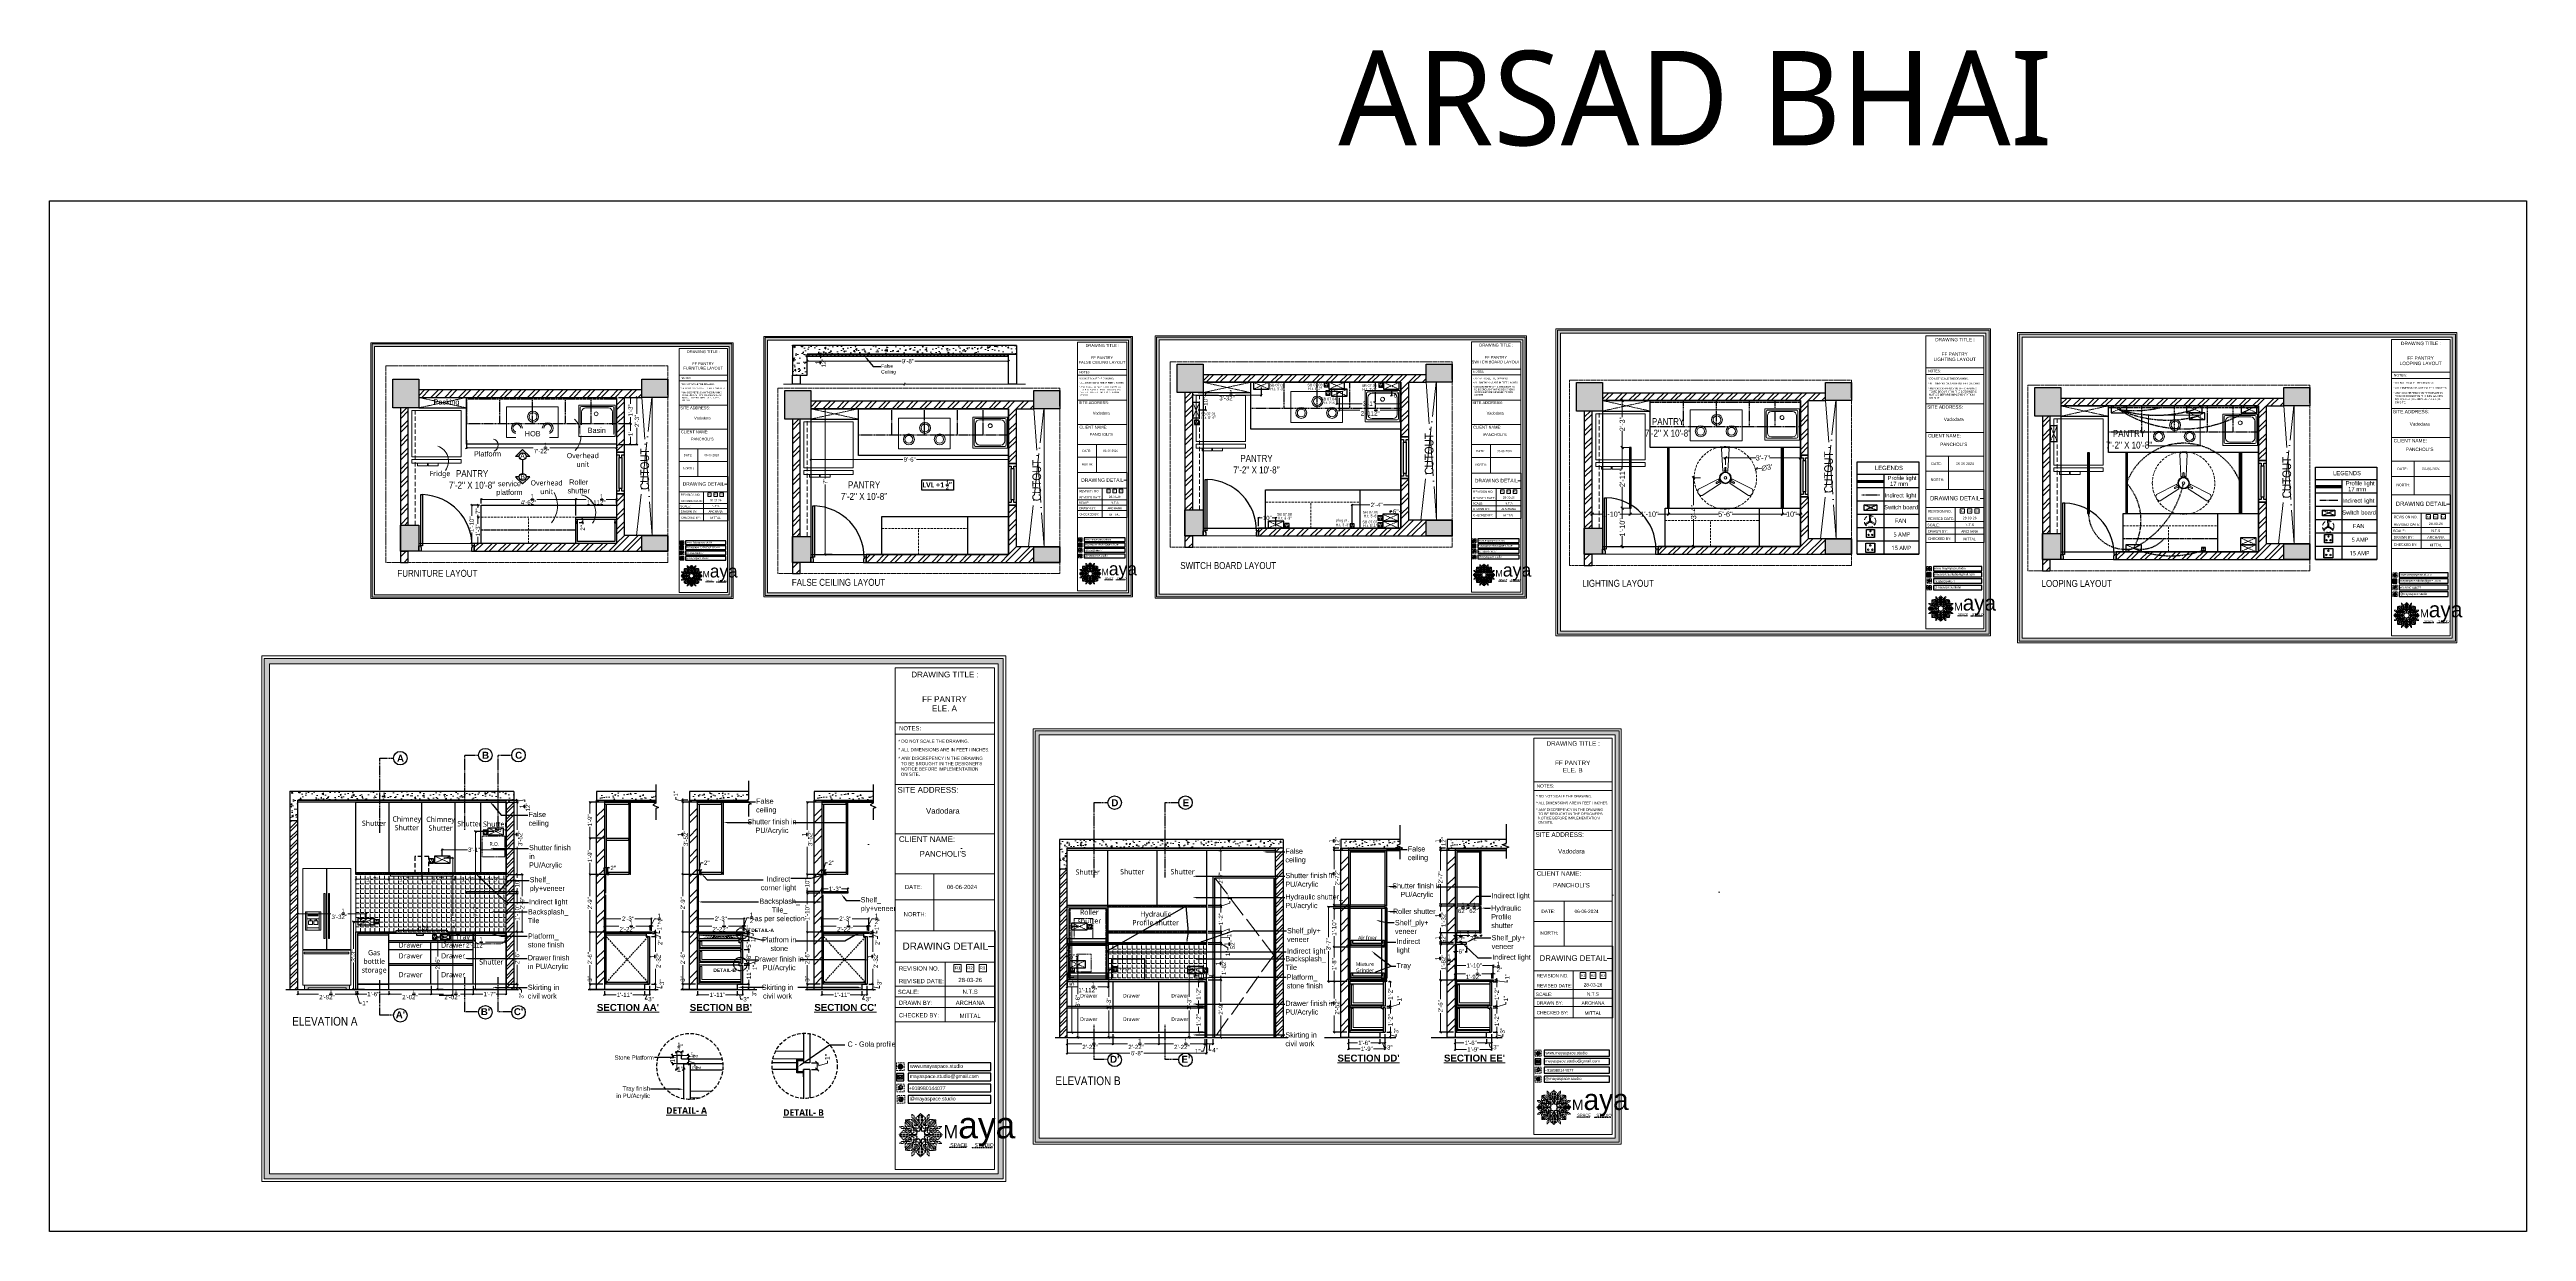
# Model space of a CAD drawing. Header units: millimetres. Extents: x 56222 to 3066687, y -650199 to -121287.
# Drawn here: x 132466 to 133892, y -185589 to -184909 of the extents above; entities that cross this region are included whole.
import ezdxf
from ezdxf import colors
from ezdxf.entities.mleader import LeaderData, LeaderLine
from ezdxf.enums import TextEntityAlignment as Align
from ezdxf.math import Vec2, Vec3

# ---------------------------------------------------------------- set-up
doc = ezdxf.new("R2010")
doc.units = ezdxf.units.MM
doc.header["$MEASUREMENT"] = 0
doc.header["$PDMODE"] = 35
for name, pattern in [('00 . GROUND FLOOR$0$DASHED', [0.75, 0.5, -0.25]), ('00-Floor Plan$0$DASHED', [0.75, 0.5, -0.25]), ('ACAD_ISO02W100', [15, 12, -3]), ('ACAD_ISO04W100', [30, 24, -3, 0, -3]), ('CENTER', [2, 1.25, -0.25, 0.25, -0.25]), ('DASHED', [0.75, 0.5, -0.25]), ('DASHED2', [0.375, 0.25, -0.125]), ('DASHEDX2', [1.5, 1, -0.5]), ('HIDDEN', [0.375, 0.25, -0.125])]:
    doc.linetypes.add(name, pattern=pattern)
doc.layers.get('Defpoints').update_dxf_attribs({"color": 220})
for name, color, linetype, lineweight in [('03FUN', 37, 'Continuous', 9), ('COLUMN', 1, 'Continuous', 30), ('DIM.', 250, 'Continuous', 13), ('dim05', 1, 'Continuous', 13), ('Dimension', 10, 'DASHEDX2', 20), ('el', 7, 'Continuous', 20), ('ELEC-wires', 1, 'DASHED2', 13), ('Electrical', 84, 'Continuous', 30), ('ELEVATION', 250, 'Continuous', 9), ('FIRST FLOOR', 7, 'Continuous', 9), ('FIRST FLOOR ( TEXT )', 7, 'Continuous', 9), ('FIRST FLOOR_( PLine )_', 251, 'Continuous', 30), ('FUR1', 1, 'Continuous', 0), ('FURNITURE', 32, 'Continuous', 9), ('furniture dimensions', 1, 'DASHED', 0), ('FURNITURE-1', 252, 'Continuous', 13), ('GF FALSE CEILING', 6, 'Continuous', 35), ('GROUND FLOOR', 7, 'Continuous', 9), ('GROUND FLOOR  ( HATCH )', 251, 'Continuous', 9), ('hatch-rcc', 251, 'Continuous', 9), ('hatch-wall', 8, 'Continuous', 9), ('Labelling', 1, 'Continuous', 25), ('Looping', 10, 'Continuous', 25), ('NAME PLATE', 7, 'Continuous', 25), ('SECTION ( SLAB PLine )', 104, 'Continuous', 30), ('Text', 7, 'Continuous', 15), ('TILE', 14, 'Continuous', 9), ('UTILITY', 48, 'Continuous', 9), ('wall', 7, 'Continuous', 30), ('XX~SLAB ( BEAM )~ ( DIM )', 7, 'Continuous', 9)]:
    doc.layers.add(name, color=color, linetype=linetype, lineweight=lineweight)
for name, color, linetype in [('AR DOOR', 40, 'Continuous'), ('AR ELE-5', 134, 'Continuous'), ('AR HATCH-7', 7, 'Continuous'), ('Labels and Texts', 8, 'Continuous')]:
    doc.layers.add(name, color=color, linetype=linetype)
doc.layers.add('XX~SLAB ( PLINE )', color=251, linetype='Continuous', plot=False)
doc.styles.add('Arial', font='arial.ttf')
doc.styles.add('century g', font='GOTHIC.TTF')
doc.styles.add("Cn_BT_0'-0", font='swissc.ttf')
doc.styles.add('KATHA', font='swissc.ttf')
doc.styles.get("Standard").update_dxf_attribs({"font": 'arial.ttf', "height": 6})
doc.styles.add('style4', font='ARIALN.TTF')
doc.dimstyles.new('Archana', dxfattribs={"dimtxt": 2, "dimasz": 0.75, "dimexe": 0.5, "dimexo": 0.5, "dimgap": 0, "dimtad": 0, "dimzin": 0, "dimdsep": 46, "dimlunit": 4, "dimtxsty": 'century g', "dimblk": 'OBLIQUE', "dimcen": 0, "dimdle": 1, "dimclrd": 256, "dimclre": 256, "dimclrt": 256, "dimadec": 0, "dimazin": 0, "dimtfac": 1, "dimtofl": 0, "dimtmove": 1, "dimatfit": 3, "dimfxl": 1, "dimfxlon": 1, "dimtolj": 1, "dimtzin": 0, "dimlwd": -1, "dimlwe": -1, "dimarcsym": 0})
doc.dimstyles.new('ISO-25', dxfattribs={"dimtxt": 2.5, "dimasz": 1, "dimexe": 0.5, "dimexo": 1, "dimtad": 0, "dimdec": 1, "dimlunit": 4, "dimtxsty": 'Standard', "dimblk": 'OBLIQUE', "dimcen": 2.5, "dimclrd": 1, "dimclre": 1, "dimclrt": 5, "dimadec": 0, "dimazin": 0, "dimtfac": 1, "dimtdec": 1, "dimtmove": 0, "dimatfit": 3, "dimfxl": 1, "dimlwd": -1, "dimarcsym": 0})

# ---------------------------------------------------------------- blocks, each defined once
blk = doc.blocks.new('*U144')
for points in [[(-1026, 0), (-986, 0), (-986, 30), (-976, 30), (-976, 100), (-1026, 100)], [(0, 0), (0, -986), (-30, -986), (-30, 0)], [(40, 0), (0, 0), (0, 30), (-10, 30), (-10, 100), (40, 100)]]:
    blk.add_lwpolyline(points, close=True)
at = {"layer": 'AR ELE-5', "linetype": 'ByBlock', "ltscale": 15}
blk.add_arc((1, 1), 987, 180.0347, 267.627, dxfattribs=at)
blk = doc.blocks.new('_Oblique')
at = {"layer": 'wall', "color": 0, "lineweight": -2}
blk.add_line((-0.5, -0.5), (0.5, 0.5), dxfattribs=at)
blk = doc.blocks.new('*D536')
at = {"layer": 'Defpoints', "color": 0, "lineweight": 30, "transparency": 16777216}
for p in [(132705.7, -185132.7), (132792.2, -185136.2), (132792.2, -185138.3)]:
    blk.add_point(p, dxfattribs=at)
at = {"layer": 'dim05', "color": 1, "linetype": 'Continuous', "lineweight": -2, "transparency": 16777216}
for p, q in [((132705.7, -185133.7), (132705.7, -185138.8)), ((132792.2, -185137.2), (132792.2, -185138.8))]:
    blk.add_line(p, q, dxfattribs=at)
at = {"layer": 'dim05', "color": 1, "linetype": 'Continuous', "transparency": 16777216}
for p, q in [((132705.7, -185138.3), (132744.1, -185138.3)), ((132792.2, -185138.3), (132753.8, -185138.3))]:
    blk.add_line(p, q, dxfattribs=at)
at = {"layer": 'dim05', "color": 1, "transparency": 16777216, "rotation": 180}
blk.add_blockref('_Oblique', (132705.7, -185138.3), dxfattribs=at)
at = {"layer": 'dim05', "color": 1, "transparency": 16777216}
blk.add_blockref('_Oblique', (132792.2, -185138.3), dxfattribs=at)
at = {"layer": 'dim05', "color": 5, "lineweight": 25, "transparency": 16777216, "insert": (132748.9, -185138.3), "char_height": 2.5, "attachment_point": 5, "style": 'Arial'}
blk.add_mtext('7\'-2{\\H1x;\\S1/2;}"', dxfattribs=at)
blk = doc.blocks.new('*D537')
at = {"layer": 'Defpoints', "color": 0, "lineweight": 30, "transparency": 16777216}
for p in [(132792.2, -185109.2), (132800.2, -185109.2), (132792.2, -185124.2)]:
    blk.add_point(p, dxfattribs=at)
at = {"layer": 'dim05', "color": 1, "linetype": 'Continuous', "lineweight": -2, "transparency": 16777216}
for p, q in [((132793.2, -185109.2), (132800.7, -185109.2)), ((132793.2, -185124.2), (132800.7, -185124.2))]:
    blk.add_line(p, q, dxfattribs=at)
at = {"layer": 'dim05', "color": 1, "linetype": 'Continuous', "transparency": 16777216}
for p, q in [((132800.2, -185109.2), (132800.2, -185112.9)), ((132800.2, -185124.2), (132800.2, -185120.5))]:
    blk.add_line(p, q, dxfattribs=at)
at = {"layer": 'dim05', "color": 1, "transparency": 16777216}
for p, rotation in [((132800.2, -185109.2), 90), ((132800.2, -185124.2), 270)]:
    blk.add_blockref('_Oblique', p, dxfattribs=dict(at, rotation=rotation))
at = {"layer": 'dim05', "color": 5, "lineweight": 25, "transparency": 16777216, "insert": (132800.2, -185116.7), "char_height": 2.5, "attachment_point": 5, "rotation": 90, "style": 'Arial'}
blk.add_mtext('1\'-3"', dxfattribs=at)
blk = doc.blocks.new('fridge')
at = {"layer": '03FUN', "linetype": 'ByBlock'}
h = blk.add_hatch(color=250, dxfattribs=at)
h.paths.add_polyline_path([(134543.8, -185600.3), (134543.1, -185600.3), (134543.1, -185626.1), (134543.8, -185626.1)])
h.paths.add_polyline_path([(134541.3, -185600.3), (134540.5, -185600.3), (134540.5, -185626.1), (134541.3, -185626.1)])
blk.add_hatch(color=250, dxfattribs=at).paths.add_polyline_path([(134555, -185634.1), (134529.2, -185634.1), (134529.2, -185634.9), (134555, -185634.9)])
at = {"layer": '03FUN', "linetype": 'CENTER', "lineweight": 30}
h = blk.add_hatch(color=250, dxfattribs=at)
h.paths.add_polyline_path([(134555.3, -185653.1), (134542.2, -185653.1), (134542.2, -185654.5), (134553.3, -185654.5), (134553.4, -185655.5), (134555.3, -185655.5)])
h.paths.add_polyline_path([(134542.2, -185653.1), (134529.4, -185653.1), (134529.4, -185655.5), (134531.4, -185655.5), (134531.5, -185654.5), (134542.2, -185654.5)])
at = {"layer": 'UTILITY'}
for p, q in [((134530.8, -185614.9), (134537.9, -185614.9)), ((134530.8, -185620.1), (134537.9, -185620.1))]:
    blk.add_line(p, q, dxfattribs=at)
for points in [[(134542.1, -185585.8), (134528.4, -185585.8), (134528.4, -185632.5), (134542.1, -185632.5)], [(134556, -185585.8), (134542.3, -185585.8), (134542.3, -185632.5), (134556, -185632.5)], [(134541.3, -185600.3), (134541.3, -185626.1), (134540.5, -185626.1), (134540.5, -185600.3)], [(134543.8, -185600.3), (134543.8, -185626.1), (134543.1, -185626.1), (134543.1, -185600.3)], [(134530, -185621.3), (134538.7, -185621.3), (134538.7, -185610.9), (134530, -185610.9)], [(134530, -185610.9), (134530.8, -185610.9), (134530.8, -185621.3), (134530, -185621.3)], [(134531.5, -185612.4), (134537.1, -185612.4), (134537.1, -185613.2), (134531.5, -185613.2)], [(134531.7, -185615.9), (134534, -185615.9), (134534, -185618.1), (134531.7, -185618.1)], [(134532.6, -185615.9), (134533.1, -185615.9), (134533.1, -185614.9), (134532.6, -185614.9)], [(134537, -185615.9), (134534.8, -185615.9), (134534.8, -185618.1), (134537, -185618.1)], [(134536.2, -185615.9), (134535.6, -185615.9), (134535.6, -185614.9), (134536.2, -185614.9)], [(134538.7, -185610.9), (134537.9, -185610.9), (134537.9, -185621.3), (134538.7, -185621.3)], [(134556, -185632.9), (134528.4, -185632.9), (134528.4, -185653.1), (134556, -185653.1)], [(134529.2, -185634.1), (134555, -185634.1), (134555, -185634.9), (134529.2, -185634.9)], [(134555.3, -185653.1), (134529.4, -185653.1), (134529.4, -185655.5), (134531.4, -185655.5), (134531.5, -185654.5), (134553.3, -185654.5), (134553.4, -185655.5), (134555.3, -185655.5)]]:
    blk.add_lwpolyline(points, close=True, dxfattribs=at)
for centre in [(134531.8, -185612.8), (134532.5, -185612.8), (134533.2, -185612.8), (134533.9, -185612.8), (134534.7, -185612.8), (134535.4, -185612.8), (134536.1, -185612.8), (134536.8, -185612.8)]:
    blk.add_circle(centre, 0.145, dxfattribs=at)
blk = doc.blocks.new('FSFSF')
at = {"color": 42, "lineweight": 5, "true_color": 0xe0ac11}
for p, q in [((28591.6, 127.4), (28587.2, 122.7)), ((28587.7, 131.2), (28591.1, 131.2)), ((28589.8, 129.1), (28587.7, 131.2)), ((28589, 123.3), (28588.4, 122.7)), ((28589, 123.3), (28589, 124.7)), ((28589, 124.7), (28595.4, 124.7)), ((28589, 123.3), (28604.7, 123.3)), ((28589.8, 129.1), (28599.3, 129.1)), ((28597.5, 124.8), (28591.1, 131.2)), ((28604.7, 127.4), (28591.6, 127.4)), ((28591.6, 127.4), (28598.2, 122.7)), ((28593.2, 131.5), (28593.5, 137.7)), ((28593.2, 131.5), (28601.7, 122.7)), ((28601.2, 130.2), (28593.2, 131.5)), ((28593.4, 135), (28594.6, 136.1)), ((28593.4, 135), (28597.6, 130.8)), ((28599.8, 138.1), (28593.5, 137.7)), ((28595.1, 136.7), (28594.5, 136.7)), ((28594.6, 136.1), (28594.6, 136.7)), ((28605.2, 125), (28594.6, 136.1)), ((28596.2, 137.9), (28595.1, 136.7)), ((28606.3, 126.1), (28595.1, 136.7)), ((28596.2, 137.9), (28600.5, 133.6)), ((28597.5, 124.8), (28599.3, 126.5)), ((28602.1, 125.4), (28598.2, 122.7)), ((28599.3, 126.5), (28599.3, 129.1)), ((28599.8, 138.1), (28608.6, 129.6)), ((28601, 130), (28599.8, 138.1)), ((28600, 143.5), (28600, 140.2)), ((28602.1, 141.4), (28600, 143.5)), ((28606.5, 133.8), (28600, 140.2)), ((28605.9, 129.2), (28601, 130)), ((28602.1, 125.4), (28601.2, 130.2)), ((28602.3, 123.3), (28601.7, 122.7)), ((28602.1, 141.4), (28602.1, 132)), ((28604.7, 132), (28602.1, 132)), ((28602.3, 123.3), (28603, 122.7)), ((28605.2, 125), (28603, 122.7)), ((28603.7, 126.5), (28603.7, 127.4)), ((28604.7, 126.5), (28603.7, 126.5)), ((28603.9, 139.7), (28608.6, 144.1)), ((28603.9, 126.6), (28603.9, 139.7)), ((28603.9, 139.7), (28608.6, 133)), ((28604.7, 127.6), (28603.9, 127.6)), ((28607.9, 126.6), (28603.9, 126.6)), ((28606.5, 133.8), (28604.7, 132)), ((28604.7, 126.6), (28604.7, 127.6)), ((28604.7, 123.3), (28604.7, 127.4)), ((28605.9, 129.2), (28608.6, 133)), ((28606.3, 126.1), (28608.6, 128.3)), ((28607.9, 142.2), (28606.6, 142.2)), ((28606.6, 142.2), (28606.6, 135.8)), ((28607.9, 142.2), (28608.6, 142.8)), ((28607.9, 142.2), (28607.9, 126.6)), ((28607.9, 128.9), (28608.6, 129.6)), ((28607.9, 128.9), (28608.6, 128.3)), ((28613.3, 139.7), (28608.6, 144.1)), ((28609.3, 142.2), (28608.6, 142.8)), ((28613.3, 139.7), (28608.6, 133)), ((28617.4, 138.1), (28608.6, 129.6)), ((28611.3, 129.2), (28608.6, 133)), ((28609.3, 128.9), (28608.6, 129.6)), ((28609.3, 128.9), (28608.6, 128.3)), ((28610.9, 126.1), (28608.6, 128.3)), ((28609.3, 142.2), (28609.3, 126.6)), ((28609.3, 142.2), (28610.6, 142.2)), ((28609.3, 126.6), (28613.3, 126.6)), ((28610.6, 142.2), (28610.6, 135.8)), ((28610.7, 133.8), (28617.1, 140.2)), ((28610.7, 133.8), (28612.4, 132)), ((28610.9, 126.1), (28622, 136.7)), ((28611.3, 129.2), (28616.1, 130)), ((28612, 125), (28622.6, 136.1)), ((28612, 125), (28614.2, 122.7)), ((28612.4, 132), (28615, 132)), ((28612.5, 126.6), (28612.5, 127.6)), ((28612.5, 127.6), (28613.3, 127.6)), ((28612.5, 123.3), (28612.5, 127.4)), ((28612.5, 127.4), (28625.6, 127.4)), ((28612.5, 126.5), (28613.5, 126.5)), ((28628.2, 123.3), (28612.5, 123.3)), ((28613.3, 126.6), (28613.3, 139.7)), ((28613.5, 126.5), (28613.5, 127.4)), ((28614.9, 123.3), (28614.2, 122.7)), ((28614.9, 123.3), (28615.5, 122.7)), ((28615, 141.4), (28617.1, 143.5)), ((28615, 141.4), (28615, 132)), ((28615.1, 125.4), (28615.9, 130.2)), ((28615.1, 125.4), (28619, 122.7)), ((28624, 131.5), (28615.5, 122.7)), ((28615.9, 130.2), (28624, 131.5)), ((28616.1, 130), (28617.4, 138.1)), ((28620.9, 137.9), (28616.7, 133.6)), ((28617.1, 143.5), (28617.1, 140.2)), ((28617.4, 138.1), (28623.6, 137.7)), ((28627.3, 129.1), (28617.9, 129.1)), ((28617.9, 126.5), (28617.9, 129.1)), ((28619.7, 124.8), (28617.9, 126.5)), ((28625.6, 127.4), (28619, 122.7)), ((28623.8, 135), (28619.6, 130.8)), ((28619.7, 124.8), (28626.1, 131.2)), ((28620.9, 137.9), (28622, 136.7)), ((28628.2, 124.7), (28621.8, 124.7)), ((28622, 136.7), (28622.6, 136.7)), ((28622.6, 136.1), (28622.6, 136.7)), ((28623.8, 135), (28622.6, 136.1)), ((28624, 131.5), (28623.6, 137.7)), ((28625.6, 127.4), (28630, 122.7)), ((28629.5, 131.2), (28626.1, 131.2)), ((28627.3, 129.1), (28629.5, 131.2)), ((28628.2, 123.3), (28628.2, 124.7)), ((28628.2, 123.3), (28628.8, 122.7)), ((28591.6, 117.9), (28587.2, 122.7)), ((28589.8, 116.2), (28587.7, 114.1)), ((28587.7, 114.1), (28591.1, 114.1)), ((28589, 122), (28588.4, 122.7)), ((28589, 122), (28604.7, 122)), ((28589, 122), (28589, 120.7)), ((28589, 120.7), (28595.4, 120.7)), ((28589.8, 116.2), (28599.3, 116.2)), ((28597.5, 120.5), (28591.1, 114.1)), ((28591.6, 117.9), (28598.2, 122.7)), ((28604.7, 117.9), (28591.6, 117.9)), ((28593.2, 113.9), (28601.7, 122.7)), ((28601.2, 115.1), (28593.2, 113.9)), ((28593.2, 113.9), (28593.5, 107.6)), ((28593.4, 110.3), (28597.6, 114.5)), ((28593.4, 110.3), (28594.6, 109.2)), ((28599.8, 107.2), (28593.5, 107.5)), ((28595.1, 108.5), (28594.5, 108.5)), ((28605.2, 120.4), (28594.6, 109.2)), ((28594.6, 109.2), (28594.6, 108.6)), ((28606.3, 119.1), (28595.1, 108.5)), ((28596.2, 107.4), (28595.1, 108.5)), ((28596.2, 107.4), (28600.5, 111.6)), ((28597.5, 120.5), (28599.3, 118.8)), ((28602.1, 119.9), (28598.2, 122.7)), ((28599.3, 118.8), (28599.3, 116.2)), ((28599.8, 107.2), (28608.6, 115.7)), ((28601, 115.2), (28599.8, 107.2)), ((28606.5, 111.5), (28600, 105.1)), ((28600, 101.7), (28600, 105.1)), ((28602.1, 103.8), (28600, 101.7)), ((28605.9, 116), (28601, 115.2)), ((28602.1, 119.9), (28601.2, 115.1)), ((28602.3, 122), (28601.7, 122.7)), ((28602.1, 103.8), (28602.1, 113.3)), ((28604.7, 113.3), (28602.1, 113.3)), ((28602.3, 122), (28603, 122.7)), ((28605.2, 120.4), (28603, 122.7)), ((28604.7, 118.8), (28603.7, 118.8)), ((28603.7, 118.8), (28603.7, 117.9)), ((28607.9, 118.6), (28603.9, 118.6)), ((28603.9, 118.6), (28603.9, 105.5)), ((28604.7, 117.7), (28603.9, 117.7)), ((28603.9, 105.5), (28608.6, 112.2)), ((28603.9, 105.5), (28608.6, 101.1)), ((28604.7, 122), (28604.7, 117.9)), ((28604.7, 118.6), (28604.7, 117.7)), ((28606.5, 111.5), (28604.7, 113.3)), ((28605.9, 116), (28608.6, 112.2)), ((28606.3, 119.1), (28608.6, 117)), ((28606.6, 103), (28606.6, 109.4)), ((28607.9, 103), (28606.6, 103)), ((28607.9, 103), (28607.9, 118.6)), ((28607.9, 116.3), (28608.6, 117)), ((28607.9, 116.3), (28608.6, 115.7)), ((28607.9, 103), (28608.6, 102.4)), ((28610.9, 119.1), (28608.6, 117)), ((28609.3, 116.3), (28608.6, 117)), ((28609.3, 116.3), (28608.6, 115.7)), ((28611.3, 116), (28608.6, 112.2)), ((28617.4, 107.2), (28608.6, 115.7)), ((28613.3, 105.5), (28608.6, 112.2)), ((28613.3, 105.5), (28608.6, 101.1)), ((28609.3, 103), (28608.6, 102.4)), ((28609.3, 118.6), (28613.3, 118.6)), ((28609.3, 103), (28609.3, 118.6)), ((28609.3, 103), (28610.6, 103)), ((28610.6, 103), (28610.6, 109.4)), ((28610.7, 111.5), (28612.4, 113.3)), ((28610.7, 111.5), (28617.1, 105.1)), ((28610.9, 119.1), (28622, 108.5)), ((28611.3, 116), (28616.1, 115.2)), ((28612, 120.4), (28614.2, 122.7)), ((28612, 120.4), (28622.6, 109.2)), ((28612.4, 113.3), (28615, 113.3)), ((28612.5, 122), (28612.5, 117.9)), ((28628.2, 122), (28612.5, 122)), ((28612.5, 118.8), (28613.5, 118.8)), ((28612.5, 118.6), (28612.5, 117.7)), ((28612.5, 117.9), (28625.6, 117.9)), ((28612.5, 117.7), (28613.3, 117.7)), ((28613.3, 118.6), (28613.3, 105.5)), ((28613.5, 118.8), (28613.5, 117.9)), ((28614.9, 122), (28614.2, 122.7)), ((28614.9, 122), (28615.5, 122.7)), ((28615, 103.8), (28615, 113.3)), ((28615, 103.8), (28617.1, 101.7)), ((28615.1, 119.9), (28619, 122.7)), ((28615.1, 119.9), (28615.9, 115.1)), ((28624, 113.9), (28615.5, 122.7)), ((28615.9, 115.1), (28624, 113.9)), ((28616.1, 115.2), (28617.4, 107.2)), ((28620.9, 107.4), (28616.7, 111.6)), ((28617.1, 101.7), (28617.1, 105.1)), ((28617.4, 107.2), (28623.6, 107.5)), ((28619.7, 120.5), (28617.9, 118.8)), ((28617.9, 118.8), (28617.9, 116.2)), ((28627.3, 116.2), (28617.9, 116.2)), ((28625.6, 117.9), (28619, 122.7)), ((28623.8, 110.3), (28619.6, 114.5)), ((28619.7, 120.5), (28626.1, 114.1)), ((28620.9, 107.4), (28622, 108.5)), ((28628.2, 120.7), (28621.8, 120.7)), ((28622, 108.5), (28622.6, 108.5)), ((28623.8, 110.3), (28622.6, 109.2)), ((28622.6, 109.2), (28622.6, 108.6)), ((28624, 113.9), (28623.6, 107.6)), ((28625.6, 117.9), (28630, 122.7)), ((28629.5, 114.1), (28626.1, 114.1)), ((28627.3, 116.2), (28629.5, 114.1)), ((28628.2, 122), (28628.8, 122.7)), ((28628.2, 122), (28628.2, 120.7))]:
    blk.add_line(p, q, dxfattribs=at)
blk = doc.blocks.new('hgwg')
at = {"layer": 'Dimension', "true_color": 0xd39e00}
h = blk.add_hatch(color=42, dxfattribs=at)
h.dxf.hatch_style = 1
h.paths.add_polyline_path([(27505.7, 45.1), (27494.3, 45.1), (27494.3, 44.9), (27505.7, 44.9)])
h = blk.add_hatch(color=42, dxfattribs=at)
h.dxf.hatch_style = 1
h.paths.add_polyline_path([(27523.3, 44.9), (27509.7, 44.9), (27509.7, 44.8), (27523.3, 44.8)])
at = {"layer": 'Dimension', "color": 42, "true_color": 0xd39e00}
for p, q in [((27494.3, 45.1), (27505.7, 45.1)), ((27494.3, 44.9), (27494.3, 45.1)), ((27494.3, 44.9), (27505.7, 44.9)), ((27505.7, 45.1), (27505.7, 44.9)), ((27509.7, 44.9), (27523.3, 44.9)), ((27509.7, 44.9), (27509.7, 44.8)), ((27509.7, 44.8), (27523.3, 44.8)), ((27523.3, 44.8), (27523.3, 44.9))]:
    blk.add_line(p, q, dxfattribs=at)
at = {"layer": 'Dimension', "color": 42, "true_color": 0xd39e00, "attachment_point": 1}
for s, width, insert, char_height in [('{\\fCinzel|b0|i0|c0|p2;\\H1.5x;M\\fAmsterdam One|b0|i0|c0|p2;\\H2x;aya}', 85.328, (27490.2, 69.2), 6), ('{\\fCinzel|b0|i0|c0|p0;SPACE     STUDIO}', 66.129, (27494.8, 47.9), 2.5)]:
    blk.add_mtext_dynamic_manual_height_columns(s, width=width, gutter_width=30, heights=[0], dxfattribs=dict(at, insert=insert, char_height=char_height))
blk = doc.blocks.new('QEGW4TG')
at = {"layer": 'Dimension', "true_color": 0x000000}
h = blk.add_hatch(color=18, dxfattribs=at)
h.dxf.hatch_style = 1
h.paths.add_polyline_path([(1.2, 2), (1, 1.3, 0.550912), (1.1, 1.2), (1.8, 1.4, 6.344125)])
h.paths.add_polyline_path([(1.8, 1.7), (1.4, 1.6), (1.5, 2, -9.071339)], flags=16)
h.paths.add_polyline_path([(1.7, 2.7, -0.387513), (1.9, 3.2, -0.360742), (2, 3.2), (2.2, 2.9, -0.071517), (2.1, 2.7, 0.321676), (2.1, 2.7, 0.122183), (2.5, 2.2, 0.066047), (2.7, 1.9, 0.375674), (3.1, 2.2, 0.526753), (3, 2.3), (2.8, 2.4, 0.273721), (2.7, 2.3, 0.040749), (2.6, 2.3, -2.427977), (2.4, 2, -0.190785)], flags=0)
h = blk.add_hatch(color=18, dxfattribs=at)
h.dxf.hatch_style = 1
h.paths.add_polyline_path([(2.7, 2.3, 0.040749), (2.6, 2.3, -0.441282), (2.5, 2.2, -0.11828), (2.1, 2.6, -0.441282), (2.1, 2.7, 0.040749), (2.1, 2.8, 0.290083), (2.1, 2.9), (2, 3.2, 0.316231), (1.9, 3.2, 0.190337), (1.7, 3, 0.170513), (1.7, 2.7, 0.252784), (2.7, 1.9, 0.170513), (2.9, 2, 0.190337), (3.1, 2.2, 0.466684), (3, 2.3), (2.8, 2.4, 0.273721)])
for p, q in [((1.2, 2), (1, 1.3)), ((1.1, 1.2), (1.8, 1.4)), ((1.5, 2), (1.4, 1.6)), ((1.4, 1.6), (1.8, 1.7)), ((2, 3.2), (2.1, 2.9)), ((3.1, 2.3), (2.8, 2.4))]:
    blk.add_line(p, q)
blk.add_lwpolyline([(0, 0), (4.7, 0), (4.7, 4.7), (0, 4.7)], close=True)
for centre, radius, start, end in [((1.1, 1.3), 0.0598, 164.8483, 282.1458), ((2.4, 2.6), 1.34, 241.4727, 205.6422), ((2.4, 2.6), 1.04, 235.9962, 210.8333), ((2.1, 2.9), 0.364, 118.9685, 159.3648), ((2.1, 2.9), 0.39, 159.7007, 198.4072), ((3, 3.2), 1.33, 201.4218, 258.1669), ((1.9, 3.1), 0.0896, 41.8985, 123.1344), ((2.1, 2.7), 0.066, 135.9932, 224.8892), ((2, 2.9), 0.104, 320.3924, 28.6971), ((1.7, 3.2), 0.586, 312.4617, 321.8728), ((3.1, 3.4), 1.31, 216.5455, 243.5279), ((2.6, 2.3), 0.066, 234.2482, 323.1441), ((3.1, 1.9), 0.586, 137.2645, 146.6756), ((2.8, 2.3), 0.104, 70.4402, 138.745), ((2.8, 2.3), 0.39, 260.7301, 299.4366), ((2.8, 2.3), 0.364, 299.7725, 340.1688), ((3, 2.2), 0.0896, 336.0029, 57.2388)]:
    blk.add_arc(centre, radius, start, end)
blk = doc.blocks.new('ASGERG')
at = {"layer": 'Dimension', "true_color": 0x000000}
h = blk.add_hatch(color=18, dxfattribs=at)
h.dxf.hatch_style = 1
h.paths.add_polyline_path([(1, 1.7, 0.402382), (1.8, 1), (3, 1, 0.426145), (3.7, 1.9), (3.7, 3, 0.402382), (2.8, 3.7), (1.7, 3.7, 0.426145), (1, 2.8)])
h.paths.add_polyline_path([(1.3, 1.7, 0.402382), (1.8, 1.3), (2.9, 1.3, 0.426145), (3.4, 1.8), (3.4, 3, 0.402382), (2.9, 3.4), (1.7, 3.4, 0.426145), (1.3, 2.8)], flags=16)
h.paths.add_polyline_path([(3, 2.3, -1), (1.6, 2.3, -1)], flags=0)
h.paths.add_polyline_path([(2.7, 2.3, -1), (1.9, 2.3, -1)], flags=0)
h.paths.add_polyline_path([(3.2, 3, -1), (2.9, 3, -1)], flags=0)
h.paths.add_polyline_path([(1.6, 2.3, 1), (3, 2.3, 1)], flags=0)
h = blk.add_hatch(color=18, dxfattribs=at)
h.dxf.hatch_style = 1
h.paths.add_polyline_path([(1.6, 2.3, 1), (3, 2.3, 1)])
h.paths.add_polyline_path([(2.7, 2.3, 1), (1.9, 2.3, 1)], flags=16)
h = blk.add_hatch(color=18, dxfattribs=at)
h.dxf.hatch_style = 1
h.paths.add_polyline_path([(3.2, 3, 1), (2.9, 3, 1)])
for p, q in [((1, 3), (1, 1.7)), ((1.3, 3), (1.3, 1.7)), ((1.7, 3.7), (3, 3.7)), ((2.9, 3.4), (1.7, 3.4)), ((2.9, 1.3), (1.7, 1.3)), ((1.7, 1), (3, 1)), ((3.4, 3), (3.4, 1.7)), ((3.7, 3), (3.7, 1.7))]:
    blk.add_line(p, q)
blk.add_lwpolyline([(0, 0), (4.7, 0), (4.7, 4.7), (0, 4.7)], close=True)
for centre, radius in [((2.3, 2.3), 0.694), ((2.3, 2.3), 0.414), ((3, 3), 0.168)]:
    blk.add_circle(centre, radius)
for centre, radius, start, end in [((1.8, 2.9), 0.778, 94.8631, 172.8127), ((1.8, 1.8), 0.778, 187.1873, 265.1369), ((1.8, 2.9), 0.491, 94.8631, 172.8127), ((1.8, 1.8), 0.491, 187.1873, 265.1369), ((2.9, 2.9), 0.491, 7.1873, 85.1369), ((2.9, 1.8), 0.491, 274.8631, 352.8127), ((2.9, 2.9), 0.778, 7.1873, 85.1369), ((2.9, 1.8), 0.778, 274.8631, 352.8127)]:
    blk.add_arc(centre, radius, start, end)
blk = doc.blocks.new('DTGWEGEARG')
at = {"layer": 'Dimension', "true_color": 0x000000}
h = blk.add_hatch(color=18, dxfattribs=at)
h.dxf.hatch_style = 1
h.paths.add_polyline_path([(3.8, 2.3, 1), (0.8, 2.3, 1)])
h.paths.add_polyline_path([(2.4, 1.1), (2.4, 1.7, -0.058279), (2.8, 1.6, -0.103353)], flags=16)
h.paths.add_polyline_path([(2.3, 1.1, -0.101741), (1.9, 1.6, -0.057171), (2.3, 1.7)], flags=16)
h.paths.add_polyline_path([(2.2, 1, -0.105795), (1.7, 1.6, 0.055205), (1.4, 1.4, 0.169822)], flags=16)
h.paths.add_polyline_path([(3, 1.7, 0.081336), (3.1, 2.3), (3.7, 2.3, -0.152069), (3.4, 1.5, 0.05687)], flags=16)
h.paths.add_polyline_path([(2.9, 1.8, 0.061945), (2.4, 1.8), (2.4, 2.3), (3, 2.3, -0.081344)], flags=16)
h.paths.add_polyline_path([(2.3, 1.8, 0.060923), (1.8, 1.8, -0.081344), (1.7, 2.3), (2.3, 2.3)], flags=16)
h.paths.add_polyline_path([(1.7, 1.7, 0.05687), (1.3, 1.5, -0.152069), (1, 2.3), (1.5, 2.3, 0.081336)], flags=16)
h.paths.add_polyline_path([(3, 2.4), (2.4, 2.4), (2.4, 2.8, 0.061945), (2.9, 2.9, -0.080009)], flags=16)
h.paths.add_polyline_path([(3.1, 2.4, 0.080116), (3, 3, 0.127778), (2.5, 3.7, -0.36029), (3.7, 2.4)], flags=16)
h.paths.add_polyline_path([(2.3, 2.4), (1.7, 2.4, -0.080009), (1.8, 2.9, 0.060923), (2.3, 2.8)], flags=16)
h.paths.add_polyline_path([(1.5, 2.4), (1, 2.4, -0.150466), (1.3, 3.2, 0.05687), (1.7, 3, 0.080116)], flags=16)
h.paths.add_polyline_path([(2.4, 3), (2.4, 3.6, -0.103353), (2.8, 3, -0.058279)], flags=16)
h.paths.add_polyline_path([(2.3, 3, -0.057171), (1.9, 3, -0.101741), (2.3, 3.5)], flags=16)
h.paths.add_polyline_path([(1.7, 3.1, -0.055205), (1.4, 3.3, -0.169822), (2.2, 3.7, 0.105795)], flags=16)
blk.add_lwpolyline([(0, 0), (4.7, 0), (4.7, 4.7), (0, 4.7)], close=True)
at = {"layer": 'Dimension', "color": 18, "true_color": 0x000000}
for p, q in [((1, 2.4), (1.5, 2.4)), ((1, 2.3), (1.5, 2.3)), ((1.7, 2.4), (2.3, 2.4)), ((1.7, 2.3), (2.3, 2.3)), ((2.3, 3.5), (2.3, 3)), ((2.3, 2.8), (2.3, 2.4)), ((2.3, 2.3), (2.3, 1.8)), ((2.3, 1.7), (2.3, 1.1)), ((2.4, 3.6), (2.4, 3)), ((2.4, 2.8), (2.4, 2.4)), ((2.4, 2.4), (3, 2.4)), ((2.4, 2.3), (3, 2.3)), ((2.4, 2.3), (2.4, 1.8)), ((2.4, 1.7), (2.4, 1.1)), ((3.1, 2.4), (3.7, 2.4)), ((3.1, 2.3), (3.7, 2.3))]:
    blk.add_line(p, q, dxfattribs=at)
blk.add_circle((2.3, 2.3), 1.49, dxfattribs=at)
for centre, radius, start, end in [((2.3, 2.3), 1.34, 142.3819, 176.6093), ((2.3, 2.3), 1.34, 183.0315, 217.6181), ((2.3, 4.7), 1.9, 236.1399, 249.1595), ((2.3, -0.1), 1.9, 110.8405, 123.8601), ((2.3, 2.3), 1.34, 97.3549, 135.9073), ((2.3, 4.7), 1.75, 236.7417, 249.3811), ((2.3, -0.1), 1.75, 110.6189, 123.2583), ((2.3, 2.3), 1.34, 224.0927, 262.6451), ((3.3, 2.3), 1.73, 159.0567, 177.3789), ((3.3, 2.3), 1.73, 182.3435, 200.9433), ((3.3, 2.3), 1.73, 129.9301, 154.0867), ((3.3, 2.3), 1.58, 158.8325, 177.1302), ((3.3, 2.3), 1.58, 182.5658, 201.1675), ((3.3, 2.3), 1.73, 205.9133, 230.0699), ((2.3, 4.7), 1.9, 253.6799, 267.6253), ((2.3, -0.1), 1.9, 92.3747, 106.3201), ((3.3, 2.3), 1.58, 130.1073, 153.3446), ((2.3, 4.7), 1.75, 254.3336, 267.422), ((2.3, -0.1), 1.75, 92.578, 105.6664), ((3.3, 2.3), 1.58, 206.6554, 229.8927), ((1.4, 2.3), 1.58, 26.6554, 50.2584), ((2.3, 4.7), 1.75, 272.3248, 285.6664), ((2.3, 4.7), 1.9, 272.1415, 286.3201), ((2.3, -0.1), 1.9, 73.6799, 87.8585), ((2.3, -0.1), 1.75, 74.3336, 87.6752), ((1.4, 2.3), 1.58, 309.7416, 333.3446), ((2.3, 2.3), 1.34, 3.3907, 82.6451), ((1.4, 2.3), 1.73, 25.9133, 50.0699), ((1.4, 2.3), 1.73, 309.9301, 334.0867), ((2.3, 2.3), 1.34, 277.3549, 315.9073), ((1.4, 2.3), 1.58, 2.8698, 21.1675), ((1.4, 2.3), 1.58, 338.8325, 357.4342), ((2.3, 4.7), 1.75, 290.6189, 303.2583), ((2.3, 4.7), 1.9, 290.8405, 303.8601), ((1.4, 2.3), 1.73, 2.6211, 20.9433), ((1.4, 2.3), 1.73, 339.0567, 357.6565), ((2.3, -0.1), 1.9, 56.1399, 69.1595), ((2.3, -0.1), 1.75, 56.7417, 69.3811), ((2.3, 2.3), 1.34, 322.3819, 356.9685)]:
    blk.add_arc(centre, radius, start, end, dxfattribs=at)
blk = doc.blocks.new('*D534')
at = {"layer": 'Defpoints', "color": 0, "lineweight": 30, "transparency": 16777216}
for p in [(132792.2, -185124.2), (132792.2, -185136.2), (132800.2, -185136.2)]:
    blk.add_point(p, dxfattribs=at)
at = {"layer": 'dim05', "color": 1, "linetype": 'Continuous', "lineweight": -2, "transparency": 16777216}
for p, q in [((132793.2, -185124.2), (132800.7, -185124.2)), ((132793.2, -185136.2), (132800.7, -185136.2))]:
    blk.add_line(p, q, dxfattribs=at)
at = {"layer": 'dim05', "color": 1, "linetype": 'Continuous', "transparency": 16777216}
for p, q in [((132800.2, -185124.2), (132800.2, -185128.5)), ((132800.2, -185136.2), (132800.2, -185131.8))]:
    blk.add_line(p, q, dxfattribs=at)
at = {"layer": 'dim05', "color": 1, "transparency": 16777216}
for p, rotation in [((132800.2, -185124.2), 90), ((132800.2, -185136.2), 270)]:
    blk.add_blockref('_Oblique', p, dxfattribs=dict(at, rotation=rotation))
at = {"layer": 'dim05', "color": 5, "lineweight": 25, "transparency": 16777216, "insert": (132800.2, -185130.2), "char_height": 2.5, "attachment_point": 5, "rotation": 90, "style": 'Arial'}
blk.add_mtext("1'", dxfattribs=at)
blk = doc.blocks.new('*D535')
at = {"layer": 'Defpoints', "color": 0, "lineweight": 30, "transparency": 16777216}
for p in [(132793.2, -185109.2), (132792.2, -185136.2), (132803.9, -185136.2)]:
    blk.add_point(p, dxfattribs=at)
at = {"layer": 'dim05', "color": 1, "linetype": 'Continuous', "lineweight": -2, "transparency": 16777216}
for p, q in [((132794.2, -185109.2), (132804.4, -185109.2)), ((132793.2, -185136.2), (132804.4, -185136.2))]:
    blk.add_line(p, q, dxfattribs=at)
at = {"layer": 'dim05', "color": 1, "linetype": 'Continuous', "transparency": 16777216}
for p, q in [((132803.9, -185109.2), (132803.9, -185118.7)), ((132803.9, -185136.2), (132803.9, -185126.6))]:
    blk.add_line(p, q, dxfattribs=at)
at = {"layer": 'dim05', "color": 1, "transparency": 16777216}
for p, rotation in [((132803.9, -185109.2), 90), ((132803.9, -185136.2), 270)]:
    blk.add_blockref('_Oblique', p, dxfattribs=dict(at, rotation=rotation))
at = {"layer": 'dim05', "color": 5, "lineweight": 25, "transparency": 16777216, "insert": (132803.9, -185122.7), "char_height": 2.5, "attachment_point": 5, "rotation": 90, "style": 'Arial'}
blk.add_mtext('2\'-3"', dxfattribs=at)
blk = doc.blocks.new('*D530')
at = {"layer": 'Defpoints', "color": 0, "lineweight": 30, "transparency": 16777216}
for p in [(132917.9, -185115.7), (132912.3, -185199.7), (132917.3, -185199.7)]:
    blk.add_point(p, dxfattribs=at)
at = {"layer": 'dim05', "color": 1, "linetype": 'Continuous', "lineweight": -2, "transparency": 16777216}
for p, q in [((132916.9, -185115.7), (132911.8, -185115.7)), ((132916.3, -185199.7), (132911.8, -185199.7))]:
    blk.add_line(p, q, dxfattribs=at)
at = {"layer": 'dim05', "color": 1, "linetype": 'Continuous', "transparency": 16777216}
for p, q in [((132912.3, -185115.7), (132912.3, -185155.9)), ((132912.3, -185199.7), (132912.3, -185159.4))]:
    blk.add_line(p, q, dxfattribs=at)
at = {"layer": 'dim05', "color": 1, "transparency": 16777216}
for p, rotation in [((132912.3, -185115.7), 90), ((132912.3, -185199.7), 270)]:
    blk.add_blockref('_Oblique', p, dxfattribs=dict(at, rotation=rotation))
at = {"layer": 'dim05', "color": 5, "lineweight": 25, "transparency": 16777216, "insert": (132912.3, -185157.7), "char_height": 2.5, "attachment_point": 5, "rotation": 90, "style": 'Arial'}
blk.add_mtext("7'", dxfattribs=at)
blk = doc.blocks.new('*D531')
at = {"layer": 'Defpoints', "color": 0, "lineweight": 30, "transparency": 16777216}
for p in [(132904, -185140.6), (133018, -185140.6), (133018, -185144.9)]:
    blk.add_point(p, dxfattribs=at)
at = {"layer": 'dim05', "color": 1, "linetype": 'Continuous', "lineweight": -2, "transparency": 16777216}
for p, q in [((132904, -185141.6), (132904, -185145.4)), ((133018, -185141.6), (133018, -185145.4))]:
    blk.add_line(p, q, dxfattribs=at)
at = {"layer": 'dim05', "color": 1, "linetype": 'Continuous', "transparency": 16777216}
for p, q in [((132904, -185144.9), (132957.1, -185144.9)), ((133018, -185144.9), (132964.9, -185144.9))]:
    blk.add_line(p, q, dxfattribs=at)
at = {"layer": 'dim05', "color": 1, "transparency": 16777216, "rotation": 180}
blk.add_blockref('_Oblique', (132904, -185144.9), dxfattribs=at)
at = {"layer": 'dim05', "color": 1, "transparency": 16777216}
blk.add_blockref('_Oblique', (133018, -185144.9), dxfattribs=at)
at = {"layer": 'dim05', "color": 5, "lineweight": 25, "transparency": 16777216, "insert": (132961, -185144.9), "char_height": 2.5, "attachment_point": 5, "style": 'Arial'}
blk.add_mtext('9\'-6"', dxfattribs=at)
blk = doc.blocks.new('*D532')
at = {"layer": 'Defpoints', "color": 0, "lineweight": 30, "transparency": 16777216}
for p in [(132908.4, -185084.3), (132909.7, -185085.6), (132909.7, -185085.6)]:
    blk.add_point(p, dxfattribs=at)
at = {"layer": 'dim05', "color": 1, "linetype": 'Continuous', "lineweight": -2, "transparency": 16777216}
for p, q in [((132909.4, -185084.3), (132910.2, -185084.3)), ((132910.7, -185085.6), (132910.2, -185085.6))]:
    blk.add_line(p, q, dxfattribs=at)
at = {"layer": 'dim05', "color": 1, "linetype": 'Continuous', "transparency": 16777216}
for p, q in [((132909.7, -185084.3), (132909.7, -185085.6)), ((132909.7, -185085.6), (132909.7, -185086.6))]:
    blk.add_line(p, q, dxfattribs=at)
at = {"layer": 'dim05', "color": 1, "transparency": 16777216}
for p, rotation in [((132909.7, -185084.3), 90), ((132909.7, -185085.6), 270)]:
    blk.add_blockref('_Oblique', p, dxfattribs=dict(at, rotation=rotation))
at = {"layer": 'dim05', "color": 5, "lineweight": 25, "transparency": 16777216, "insert": (132909.7, -185089.4), "char_height": 2.5, "attachment_point": 5, "rotation": 90, "style": 'Arial'}
blk.add_mtext('1{\\H1x;\\S1/2;}"', dxfattribs=at)
blk = doc.blocks.new('*D533')
at = {"layer": 'Defpoints', "color": 0, "lineweight": 30, "transparency": 16777216}
for p in [(132902, -185088.3), (133018, -185088.3), (133018, -185092.7)]:
    blk.add_point(p, dxfattribs=at)
at = {"layer": 'dim05', "color": 1, "linetype": 'Continuous', "lineweight": -2, "transparency": 16777216}
for p, q in [((132902, -185087.3), (132902, -185087.8)), ((133018, -185091.7), (133018, -185087.8))]:
    blk.add_line(p, q, dxfattribs=at)
at = {"layer": 'dim05', "color": 1, "linetype": 'Continuous', "transparency": 16777216}
for p, q in [((132902, -185088.3), (132956.1, -185088.3)), ((133018, -185088.3), (132963.9, -185088.3))]:
    blk.add_line(p, q, dxfattribs=at)
at = {"layer": 'dim05', "color": 1, "transparency": 16777216, "rotation": 180}
blk.add_blockref('_Oblique', (132902, -185088.3), dxfattribs=at)
at = {"layer": 'dim05', "color": 1, "transparency": 16777216}
blk.add_blockref('_Oblique', (133018, -185088.3), dxfattribs=at)
at = {"layer": 'dim05', "color": 5, "lineweight": 25, "transparency": 16777216, "insert": (132960, -185088.3), "char_height": 2.5, "attachment_point": 5, "style": 'Arial'}
blk.add_mtext('9\'-8"', dxfattribs=at)
blk = doc.blocks.new('6616')
at = {"color": 242, "linetype": 'DASHED', "true_color": 0xcd2027}
for p, q in [((386784.8, -36915.8), (386775.8, -36911.8)), ((386784.8, -36911.8), (386775.8, -36915.8))]:
    blk.add_line(p, q, dxfattribs=at)
at = {"layer": 'ELEC-wires', "color": 5, "linetype": 'ByBlock', "lineweight": 30, "ltscale": 4}
blk.add_lwpolyline([(386775.8, -36911.8), (386784.8, -36911.8), (386784.8, -36915.8), (386775.8, -36915.8)], close=True, dxfattribs=at)
blk = doc.blocks.new('erfer')
at = {"layer": 'hatch-rcc', "lineweight": 30}
blk.add_lwpolyline([(1905.9, -1304.21), (1908.38, -1304.21), (1908.38, -1306.73), (1905.9, -1306.73)], close=True, dxfattribs=at)
at = {"layer": 'hatch-rcc'}
blk.add_lwpolyline([(1905.96, -1304.28), (1908.31, -1304.28), (1908.31, -1306.66), (1905.96, -1306.66)], close=True, dxfattribs=at)
for centre in [(1907.14, -1304.81), (1906.56, -1305.95), (1907.72, -1305.95)]:
    blk.add_circle(centre, 0.211, dxfattribs=at)
blk = doc.blocks.new('*D527')
at = {"layer": 'Defpoints', "color": 0, "lineweight": 30, "transparency": 16777216}
for p in [(133244, -185100.4), (133207, -185104.4), (133244, -185112.8)]:
    blk.add_point(p, dxfattribs=at)
at = {"layer": 'dim05', "color": 1, "linetype": 'Continuous', "lineweight": -2, "transparency": 16777216}
for p, q in [((133244, -185101.4), (133244, -185113.3)), ((133207, -185105.4), (133207, -185113.3))]:
    blk.add_line(p, q, dxfattribs=at)
at = {"layer": 'dim05', "color": 1, "linetype": 'Continuous', "transparency": 16777216}
for p, q in [((133207, -185112.8), (133221.6, -185112.8)), ((133244, -185112.8), (133229.5, -185112.8))]:
    blk.add_line(p, q, dxfattribs=at)
at = {"layer": 'dim05', "color": 1, "transparency": 16777216, "rotation": 180}
blk.add_blockref('_Oblique', (133207, -185112.8), dxfattribs=at)
at = {"layer": 'dim05', "color": 1, "transparency": 16777216}
blk.add_blockref('_Oblique', (133244, -185112.8), dxfattribs=at)
at = {"layer": 'dim05', "color": 5, "lineweight": 25, "transparency": 16777216, "insert": (133225.5, -185112.8), "char_height": 2.5, "attachment_point": 5, "style": 'Arial'}
blk.add_mtext('3\'-1"', dxfattribs=at)
blk = doc.blocks.new('*D528')
at = {"layer": 'Defpoints', "color": 0, "lineweight": 30, "transparency": 16777216}
for p in [(133244, -185174.8), (133238, -185176.5), (133244, -185178.6)]:
    blk.add_point(p, dxfattribs=at)
at = {"layer": 'dim05', "color": 1, "linetype": 'Continuous', "lineweight": -2, "transparency": 16777216}
for p, q in [((133238, -185175.5), (133238, -185174.3)), ((133244, -185177.6), (133244, -185174.3))]:
    blk.add_line(p, q, dxfattribs=at)
at = {"layer": 'dim05', "color": 1, "linetype": 'Continuous', "transparency": 16777216}
for p, q in [((133238, -185174.8), (133239, -185174.8)), ((133244, -185174.8), (133243.1, -185174.8))]:
    blk.add_line(p, q, dxfattribs=at)
at = {"layer": 'dim05', "color": 1, "transparency": 16777216, "rotation": 180}
blk.add_blockref('_Oblique', (133238, -185174.8), dxfattribs=at)
at = {"layer": 'dim05', "color": 1, "transparency": 16777216}
blk.add_blockref('_Oblique', (133244, -185174.8), dxfattribs=at)
at = {"layer": 'dim05', "color": 5, "lineweight": 25, "transparency": 16777216, "insert": (133241, -185174.8), "char_height": 2.5, "attachment_point": 5, "style": 'Arial'}
blk.add_mtext('6"', dxfattribs=at)
blk = doc.blocks.new('fan')
at = {"layer": 'Electrical', "lineweight": 15, "ltscale": 20}
for p, q in [((3300835.3, -509900.8), (3300836.5, -509923.4)), ((3300841.8, -509923.4), (3300843, -509900.8)), ((3300838.5, -509924.6), (3300838.5, -509920.2)), ((3300839.8, -509920.3), (3300839.8, -509924.6)), ((3300831.7, -509931.8), (3300811.5, -509942.1)), ((3300815.3, -509948.7), (3300834.3, -509936.4)), ((3300829.9, -509935.1), (3300833.6, -509932.9)), ((3300834.3, -509934.1), (3300830.6, -509936.2)), ((3300847.7, -509936.2), (3300844, -509934.1)), ((3300844, -509936.4), (3300863, -509948.7)), ((3300844.6, -509932.9), (3300848.4, -509935.1)), ((3300866.8, -509942.1), (3300846.6, -509931.8))]:
    blk.add_line(p, q, dxfattribs=at)
at = {"layer": 'Electrical', "linetype": 'DASHED', "lineweight": 15, "ltscale": 5}
blk.add_circle((3300839.1, -509930.5), 32, dxfattribs=at)
at = {"layer": 'Electrical', "lineweight": 15, "ltscale": 20}
for centre, major_axis, start_param, end_param in [((3300839.1, -509902.9), (3.12, 3.12), -0.272136, 1.842967), ((3300839.1, -509930.5), (4.24, -4.24), 3.14161, 9.424795), ((3300839.1, -509930.5), (3.77, -3.77), 1.749190548672175e-05, 6.283202799085073), ((3300837.1, -509923.1), (0.51, 0.51), 2.863014, 4.257784), ((3300839.1, -509926.4), (2.27, -2.27), 2.565057, 2.951308), ((3300839.1, -509930.5), (0.943, 0.943), 1.570814, 7.853999), ((3300839.1, -509920.5), (0.501, 0.501), -0.465536, 1.983618), ((3300839.1, -509926.4), (2.27, 2.27), 0.19032, 0.57657), ((3300841.2, -509923.1), (0.51, -0.51), 5.167028, 6.561799), ((3300815.3, -509944.3), (3.12, -3.12), 3.393055, 5.508159), ((3300830.5, -509935.5), (0.501, -0.501), 3.199655, 5.648809), ((3300831.7, -509932.5), (0.51, -0.51), 0.978238, 2.373008), ((3300835.6, -509932.6), (2.27, -2.27), 3.855511, 4.241762), ((3300835.6, -509932.6), (2.27, -2.27), 4.659452, 5.045703), ((3300833.7, -509936), (0.51, 0.51), -1.325776, 0.068994), ((3300844.6, -509936), (0.51, -0.51), 3.072633, 4.467404), ((3300842.7, -509932.6), (2.27, 2.27), 4.37911, 4.765361), ((3300842.7, -509932.6), (2.27, 2.27), 5.183051, 5.569301), ((3300846.6, -509932.5), (0.51, -0.51), 2.339416, 3.734186), ((3300847.8, -509935.5), (0.501, 0.501), 3.723254, 6.172408), ((3300863, -509944.3), (3.12, -3.12), 5.48745, 7.602554)]:
    blk.add_ellipse(centre, major_axis=major_axis, ratio=1, start_param=start_param, end_param=end_param, dxfattribs=at)
blk = doc.blocks.new('*D516')
at = {"layer": 'Defpoints', "color": 0, "linetype": 'Continuous', "lineweight": 30, "transparency": 16777216}
for p in [(133413.1, -185155.6, 0.1), (133448.7, -185150.4, 0.1)]:
    blk.add_point(p, dxfattribs=at)
at = {"layer": 'furniture dimensions', "color": 5, "linetype": 'Continuous', "transparency": 16777216}
blk.add_line((133451.7, -185150), (133448.7, -185150.4), dxfattribs=at)
at = {"layer": 'furniture dimensions', "color": 5, "linetype": 'Continuous', "transparency": 16777216, "xscale": 1.5, "yscale": 1.5, "zscale": 1.5, "rotation": 188.2375818180222}
blk.add_blockref('_Oblique', (133448.7, -185150.4), dxfattribs=at)
at = {"layer": 'furniture dimensions', "linetype": 'Continuous', "lineweight": 0, "transparency": 16777216, "insert": (133454.8, -185149.6), "char_height": 3, "attachment_point": 5, "rotation": 8.2376, "style": 'century g'}
blk.add_mtext("\\A1;∅3'", dxfattribs=at)
blk = doc.blocks.new('*D517')
at = {"layer": 'Defpoints', "color": 0, "linetype": 'Continuous', "lineweight": 30, "transparency": 16777216}
for p in [(133354.1, -185171.9), (133376.1, -185173), (133376.1, -185176.4)]:
    blk.add_point(p, dxfattribs=at)
at = {"layer": 'furniture dimensions', "color": 5, "linetype": 'ByBlock', "transparency": 16777216}
blk.add_line((133354.1, -185172.4), (133354.1, -185176.9), dxfattribs=at)
at = {"layer": 'furniture dimensions', "color": 5, "linetype": 'Continuous', "transparency": 16777216}
for p, q in [((133376.1, -185173.5), (133376.1, -185176.9)), ((133353.1, -185176.4), (133360.3, -185176.4)), ((133377.1, -185176.4), (133370, -185176.4))]:
    blk.add_line(p, q, dxfattribs=at)
at = {"layer": 'furniture dimensions', "color": 5, "linetype": 'Continuous', "transparency": 16777216, "xscale": 1.5, "yscale": 1.5, "zscale": 1.5, "rotation": 180}
blk.add_blockref('_Oblique', (133354.1, -185176.4), dxfattribs=at)
at = {"layer": 'furniture dimensions', "color": 5, "linetype": 'Continuous', "transparency": 16777216, "xscale": 1.5, "yscale": 1.5, "zscale": 1.5}
blk.add_blockref('_Oblique', (133376.1, -185176.4), dxfattribs=at)
at = {"layer": 'furniture dimensions', "linetype": 'Continuous', "lineweight": 0, "transparency": 16777216, "insert": (133365.1, -185176.4), "char_height": 3, "attachment_point": 5, "style": 'century g'}
blk.add_mtext('\\A1;1\'-10"', dxfattribs=at)
blk = doc.blocks.new('*D518')
at = {"layer": 'Defpoints', "color": 0, "linetype": 'Continuous', "lineweight": 30, "transparency": 16777216}
for p in [(133376.1, -185173), (133398.1, -185173), (133398.1, -185176.4)]:
    blk.add_point(p, dxfattribs=at)
at = {"layer": 'furniture dimensions', "color": 5, "linetype": 'ByBlock', "transparency": 16777216}
blk.add_line((133376.1, -185173.5), (133376.1, -185176.9), dxfattribs=at)
at = {"layer": 'furniture dimensions', "color": 5, "linetype": 'Continuous', "transparency": 16777216}
for p, q in [((133398.1, -185173.5), (133398.1, -185176.9)), ((133375.1, -185176.4), (133382.2, -185176.4)), ((133399.1, -185176.4), (133392, -185176.4))]:
    blk.add_line(p, q, dxfattribs=at)
at = {"layer": 'furniture dimensions', "color": 5, "linetype": 'Continuous', "transparency": 16777216, "xscale": 1.5, "yscale": 1.5, "zscale": 1.5, "rotation": 180}
blk.add_blockref('_Oblique', (133376.1, -185176.4), dxfattribs=at)
at = {"layer": 'furniture dimensions', "color": 5, "linetype": 'Continuous', "transparency": 16777216, "xscale": 1.5, "yscale": 1.5, "zscale": 1.5}
blk.add_blockref('_Oblique', (133398.1, -185176.4), dxfattribs=at)
at = {"layer": 'furniture dimensions', "linetype": 'Continuous', "lineweight": 0, "transparency": 16777216, "insert": (133387.1, -185176.4), "char_height": 3, "attachment_point": 5, "style": 'century g'}
blk.add_mtext('\\A1;1\'-10"', dxfattribs=at)
blk = doc.blocks.new('*D519')
at = {"layer": 'Defpoints', "color": 0, "linetype": 'Continuous', "lineweight": 30, "transparency": 16777216}
for p in [(133398.1, -185173), (133463.7, -185173), (133463.7, -185176.4)]:
    blk.add_point(p, dxfattribs=at)
at = {"layer": 'furniture dimensions', "color": 5, "linetype": 'ByBlock', "transparency": 16777216}
blk.add_line((133398.1, -185173.5), (133398.1, -185176.9), dxfattribs=at)
at = {"layer": 'furniture dimensions', "color": 5, "linetype": 'Continuous', "transparency": 16777216}
for p, q in [((133463.7, -185173.5), (133463.7, -185176.9)), ((133397.1, -185176.4), (133426.9, -185176.4)), ((133464.7, -185176.4), (133434.8, -185176.4))]:
    blk.add_line(p, q, dxfattribs=at)
at = {"layer": 'furniture dimensions', "color": 5, "linetype": 'Continuous', "transparency": 16777216, "xscale": 1.5, "yscale": 1.5, "zscale": 1.5, "rotation": 180}
blk.add_blockref('_Oblique', (133398.1, -185176.4), dxfattribs=at)
at = {"layer": 'furniture dimensions', "color": 5, "linetype": 'Continuous', "transparency": 16777216, "xscale": 1.5, "yscale": 1.5, "zscale": 1.5}
blk.add_blockref('_Oblique', (133463.7, -185176.4), dxfattribs=at)
at = {"layer": 'furniture dimensions', "linetype": 'Continuous', "lineweight": 0, "transparency": 16777216, "insert": (133430.9, -185176.4), "char_height": 3, "attachment_point": 5, "style": 'century g'}
blk.add_mtext('\\A1;5\'-6"', dxfattribs=at)
blk = doc.blocks.new('*D520')
at = {"layer": 'Defpoints', "color": 0, "linetype": 'Continuous', "lineweight": 30, "transparency": 16777216}
for p in [(133463.7, -185173), (133474.1, -185173), (133474.1, -185176.4)]:
    blk.add_point(p, dxfattribs=at)
at = {"layer": 'furniture dimensions', "color": 5, "linetype": 'ByBlock', "transparency": 16777216}
blk.add_line((133463.7, -185173.5), (133463.7, -185176.9), dxfattribs=at)
at = {"layer": 'furniture dimensions', "color": 5, "linetype": 'Continuous', "transparency": 16777216}
for p, q in [((133474.1, -185173.5), (133474.1, -185176.9)), ((133462.7, -185176.4), (133466.3, -185176.4)), ((133475.1, -185176.4), (133471.5, -185176.4))]:
    blk.add_line(p, q, dxfattribs=at)
at = {"layer": 'furniture dimensions', "color": 5, "linetype": 'Continuous', "transparency": 16777216, "xscale": 1.5, "yscale": 1.5, "zscale": 1.5, "rotation": 180}
blk.add_blockref('_Oblique', (133463.7, -185176.4), dxfattribs=at)
at = {"layer": 'furniture dimensions', "color": 5, "linetype": 'Continuous', "transparency": 16777216, "xscale": 1.5, "yscale": 1.5, "zscale": 1.5}
blk.add_blockref('_Oblique', (133474.1, -185176.4), dxfattribs=at)
at = {"layer": 'furniture dimensions', "linetype": 'Continuous', "lineweight": 0, "transparency": 16777216, "insert": (133468.9, -185176.4), "char_height": 3, "attachment_point": 5, "style": 'century g'}
blk.add_mtext('\\A1;10"', dxfattribs=at)
blk = doc.blocks.new('*D521')
at = {"layer": 'Defpoints', "color": 0, "linetype": 'Continuous', "lineweight": 30, "transparency": 16777216}
for p in [(133430.9, -185155.5), (133412.6, -185195), (133427.6, -185195)]:
    blk.add_point(p, dxfattribs=at)
at = {"layer": 'furniture dimensions', "color": 5, "linetype": 'ByBlock', "transparency": 16777216}
blk.add_line((133416.6, -185155.5), (133412.1, -185155.5), dxfattribs=at)
at = {"layer": 'furniture dimensions', "color": 5, "linetype": 'Continuous', "transparency": 16777216}
for p, q in [((133412.6, -185154.5), (133412.6, -185171.3)), ((133412.6, -185196), (133412.6, -185179.2)), ((133416.6, -185195), (133412.1, -185195))]:
    blk.add_line(p, q, dxfattribs=at)
at = {"layer": 'furniture dimensions', "color": 5, "linetype": 'Continuous', "transparency": 16777216, "xscale": 1.5, "yscale": 1.5, "zscale": 1.5}
for p, rotation in [((133412.6, -185155.5), 90), ((133412.6, -185195), 270)]:
    blk.add_blockref('_Oblique', p, dxfattribs=dict(at, rotation=rotation))
at = {"layer": 'furniture dimensions', "linetype": 'Continuous', "lineweight": 0, "transparency": 16777216, "insert": (133412.6, -185175.2), "char_height": 3, "attachment_point": 5, "rotation": 90, "style": 'century g'}
blk.add_mtext('\\A1;3\'-4"', dxfattribs=at)
blk = doc.blocks.new('*D522')
at = {"layer": 'Defpoints', "color": 0, "linetype": 'Continuous', "lineweight": 30, "transparency": 16777216}
for p in [(133474.1, -185144), (133430.9, -185155.5), (133474.1, -185155.5)]:
    blk.add_point(p, dxfattribs=at)
at = {"layer": 'furniture dimensions', "color": 5, "linetype": 'Continuous', "transparency": 16777216}
for p, q in [((133429.9, -185144), (133448.6, -185144)), ((133475.1, -185144), (133456.4, -185144)), ((133474.1, -185148), (133474.1, -185143.5))]:
    blk.add_line(p, q, dxfattribs=at)
at = {"layer": 'furniture dimensions', "color": 5, "linetype": 'ByBlock', "transparency": 16777216}
blk.add_line((133430.9, -185148), (133430.9, -185143.5), dxfattribs=at)
at = {"layer": 'furniture dimensions', "color": 5, "linetype": 'Continuous', "transparency": 16777216, "xscale": 1.5, "yscale": 1.5, "zscale": 1.5, "rotation": 180}
blk.add_blockref('_Oblique', (133430.9, -185144), dxfattribs=at)
at = {"layer": 'furniture dimensions', "color": 5, "linetype": 'Continuous', "transparency": 16777216, "xscale": 1.5, "yscale": 1.5, "zscale": 1.5}
blk.add_blockref('_Oblique', (133474.1, -185144), dxfattribs=at)
at = {"layer": 'furniture dimensions', "linetype": 'Continuous', "lineweight": 0, "transparency": 16777216, "insert": (133452.5, -185144), "char_height": 3, "attachment_point": 5, "style": 'century g'}
blk.add_mtext('\\A1;3\'-7"', dxfattribs=at)
blk = doc.blocks.new('*D523')
at = {"layer": 'Defpoints', "color": 0, "linetype": 'Continuous', "lineweight": 30, "transparency": 16777216}
for p in [(133376.1, -185173), (133371.5, -185195), (133376.1, -185195)]:
    blk.add_point(p, dxfattribs=at)
at = {"layer": 'furniture dimensions', "color": 5, "linetype": 'ByBlock', "transparency": 16777216}
blk.add_line((133375.5, -185173), (133371, -185173), dxfattribs=at)
at = {"layer": 'furniture dimensions', "color": 5, "linetype": 'Continuous', "transparency": 16777216}
for p, q in [((133371.5, -185172), (133371.5, -185179.1)), ((133371.5, -185196), (133371.5, -185188.9)), ((133375.5, -185195), (133371, -185195))]:
    blk.add_line(p, q, dxfattribs=at)
at = {"layer": 'furniture dimensions', "color": 5, "linetype": 'Continuous', "transparency": 16777216, "xscale": 1.5, "yscale": 1.5, "zscale": 1.5}
for p, rotation in [((133371.5, -185173), 90), ((133371.5, -185195), 270)]:
    blk.add_blockref('_Oblique', p, dxfattribs=dict(at, rotation=rotation))
at = {"layer": 'furniture dimensions', "linetype": 'Continuous', "lineweight": 0, "transparency": 16777216, "insert": (133371.5, -185184), "char_height": 3, "attachment_point": 5, "rotation": 90, "style": 'century g'}
blk.add_mtext('\\A1;1\'-10"', dxfattribs=at)
blk = doc.blocks.new('*D524')
at = {"layer": 'Defpoints', "color": 0, "linetype": 'Continuous', "lineweight": 30, "transparency": 16777216}
for p in [(133371.5, -185138), (133376.1, -185138), (133376.1, -185173)]:
    blk.add_point(p, dxfattribs=at)
at = {"layer": 'furniture dimensions', "color": 5, "linetype": 'Continuous', "transparency": 16777216}
for p, q in [((133375.5, -185138), (133371, -185138)), ((133371.5, -185137), (133371.5, -185150.4)), ((133371.5, -185174), (133371.5, -185160.6))]:
    blk.add_line(p, q, dxfattribs=at)
at = {"layer": 'furniture dimensions', "color": 5, "linetype": 'ByBlock', "transparency": 16777216}
blk.add_line((133375.5, -185173), (133371, -185173), dxfattribs=at)
at = {"layer": 'furniture dimensions', "color": 5, "linetype": 'Continuous', "transparency": 16777216, "xscale": 1.5, "yscale": 1.5, "zscale": 1.5}
for p, rotation in [((133371.5, -185138), 90), ((133371.5, -185173), 270)]:
    blk.add_blockref('_Oblique', p, dxfattribs=dict(at, rotation=rotation))
at = {"layer": 'furniture dimensions', "linetype": 'Continuous', "lineweight": 0, "transparency": 16777216, "insert": (133371.5, -185155.5), "char_height": 3, "attachment_point": 5, "rotation": 90, "style": 'century g'}
blk.add_mtext('\\A1;2\'-11"', dxfattribs=at)
blk = doc.blocks.new('*D525')
at = {"layer": 'Defpoints', "color": 0, "linetype": 'Continuous', "lineweight": 30, "transparency": 16777216}
for p in [(133371.5, -185111), (133376.1, -185111), (133376.1, -185138)]:
    blk.add_point(p, dxfattribs=at)
at = {"layer": 'furniture dimensions', "color": 5, "linetype": 'Continuous', "transparency": 16777216}
for p, q in [((133375.5, -185111), (133371, -185111)), ((133371.5, -185110), (133371.5, -185120.6)), ((133371.5, -185139), (133371.5, -185128.5))]:
    blk.add_line(p, q, dxfattribs=at)
at = {"layer": 'furniture dimensions', "color": 5, "linetype": 'ByBlock', "transparency": 16777216}
blk.add_line((133375.5, -185138), (133371, -185138), dxfattribs=at)
at = {"layer": 'furniture dimensions', "color": 5, "linetype": 'Continuous', "transparency": 16777216, "xscale": 1.5, "yscale": 1.5, "zscale": 1.5}
for p, rotation in [((133371.5, -185111), 90), ((133371.5, -185138), 270)]:
    blk.add_blockref('_Oblique', p, dxfattribs=dict(at, rotation=rotation))
at = {"layer": 'furniture dimensions', "linetype": 'Continuous', "lineweight": 0, "transparency": 16777216, "insert": (133371.5, -185124.5), "char_height": 3, "attachment_point": 5, "rotation": 90, "style": 'century g'}
blk.add_mtext('\\A1;2\'-3"', dxfattribs=at)
blk = doc.blocks.new('*D526')
at = {"layer": 'Defpoints', "color": 0, "lineweight": 30, "transparency": 16777216}
for p in [(133162, -185184.4), (133172, -185178.6), (133172, -185184.4)]:
    blk.add_point(p, dxfattribs=at)
at = {"layer": 'dim05', "color": 1, "linetype": 'Continuous', "lineweight": -2, "transparency": 16777216}
for p, q in [((133162, -185183.4), (133162, -185178.1)), ((133172, -185183.4), (133172, -185178.1))]:
    blk.add_line(p, q, dxfattribs=at)
at = {"layer": 'dim05', "color": 1, "linetype": 'Continuous', "transparency": 16777216}
for p, q in [((133162, -185178.6), (133164.1, -185178.6)), ((133172, -185178.6), (133169.9, -185178.6))]:
    blk.add_line(p, q, dxfattribs=at)
at = {"layer": 'dim05', "color": 1, "transparency": 16777216, "rotation": 180}
blk.add_blockref('_Oblique', (133162, -185178.6), dxfattribs=at)
at = {"layer": 'dim05', "color": 1, "transparency": 16777216}
blk.add_blockref('_Oblique', (133172, -185178.6), dxfattribs=at)
at = {"layer": 'dim05', "color": 5, "lineweight": 25, "transparency": 16777216, "insert": (133167, -185178.6), "char_height": 2.5, "attachment_point": 5, "style": 'Arial'}
blk.add_mtext('10"', dxfattribs=at)
blk = doc.blocks.new('*D529')
at = {"layer": 'Defpoints', "color": 0, "lineweight": 30, "transparency": 16777216}
for p in [(133244, -185100.4), (133208.5, -185108.4), (133208.5, -185116.6)]:
    blk.add_point(p, dxfattribs=at)
at = {"layer": 'dim05', "color": 1, "linetype": 'Continuous', "lineweight": -2, "transparency": 16777216}
for p, q in [((133244, -185101.4), (133244, -185117.1)), ((133208.5, -185109.4), (133208.5, -185117.1))]:
    blk.add_line(p, q, dxfattribs=at)
at = {"layer": 'dim05', "color": 1, "linetype": 'Continuous', "transparency": 16777216}
for p, q in [((133208.5, -185116.6), (133220.4, -185116.6)), ((133244, -185116.6), (133232.1, -185116.6))]:
    blk.add_line(p, q, dxfattribs=at)
at = {"layer": 'dim05', "color": 1, "transparency": 16777216, "rotation": 180}
blk.add_blockref('_Oblique', (133208.5, -185116.6), dxfattribs=at)
at = {"layer": 'dim05', "color": 1, "transparency": 16777216}
blk.add_blockref('_Oblique', (133244, -185116.6), dxfattribs=at)
at = {"layer": 'dim05', "color": 5, "lineweight": 25, "transparency": 16777216, "insert": (133226.3, -185116.6), "char_height": 2.5, "attachment_point": 5, "style": 'Arial'}
blk.add_mtext('2\'-11{\\H1x;\\S1/2;}"', dxfattribs=at)
blk = doc.blocks.new('16')
at = {"layer": 'hatch-rcc', "color": 1, "lineweight": 30}
blk.add_lwpolyline([(392822.83, -38266.87), (392825.13, -38266.87), (392825.13, -38269.2), (392822.83, -38269.2)], close=True, dxfattribs=at)
at = {"layer": 'hatch-rcc', "color": 1}
blk.add_lwpolyline([(392822.89, -38266.93), (392825.07, -38266.93), (392825.07, -38269.14), (392822.89, -38269.14)], close=True, dxfattribs=at)
for centre in [(392823.44, -38268.48), (392823.98, -38267.42), (392824.52, -38268.48)]:
    blk.add_circle(centre, 0.195, dxfattribs=at)
blk = doc.blocks.new('*D497')
at = {"layer": 'Defpoints', "color": 0, "lineweight": 30, "transparency": 16777216}
for p in [(133238.5, -185104.5), (133244, -185105.2), (133244, -185108)]:
    blk.add_point(p, dxfattribs=at)
at = {"layer": 'dim05', "color": 1, "linetype": 'Continuous', "lineweight": -2, "transparency": 16777216}
for p, q in [((133238.5, -185105.5), (133238.5, -185108.5)), ((133244, -185106.2), (133244, -185108.5))]:
    blk.add_line(p, q, dxfattribs=at)
at = {"layer": 'dim05', "color": 1, "linetype": 'Continuous', "transparency": 16777216}
for p, q in [((133238.5, -185108), (133239.2, -185108)), ((133244, -185108), (133243.3, -185108))]:
    blk.add_line(p, q, dxfattribs=at)
at = {"layer": 'dim05', "color": 1, "transparency": 16777216, "rotation": 180}
blk.add_blockref('_Oblique', (133238.5, -185108), dxfattribs=at)
at = {"layer": 'dim05', "color": 1, "transparency": 16777216}
blk.add_blockref('_Oblique', (133244, -185108), dxfattribs=at)
at = {"layer": 'dim05', "color": 5, "lineweight": 25, "transparency": 16777216, "insert": (133241.3, -185108), "char_height": 2.5, "attachment_point": 5, "style": 'Arial'}
blk.add_mtext('6"', dxfattribs=at)
blk = doc.blocks.new('*D498')
at = {"layer": 'Defpoints', "color": 0, "lineweight": 30, "transparency": 16777216}
for p in [(132728.5, -185447), (132728.5, -185450), (132734.9, -185447)]:
    blk.add_point(p, dxfattribs=at)
at = {"layer": 'dim05', "color": 1, "linetype": 'Continuous', "lineweight": -2, "transparency": 16777216}
for p, q in [((132729.5, -185447), (132735.4, -185447)), ((132729.5, -185450), (132735.4, -185450))]:
    blk.add_line(p, q, dxfattribs=at)
at = {"layer": 'dim05', "color": 1, "linetype": 'Continuous', "transparency": 16777216}
for p, q in [((132734.9, -185450), (132734.9, -185447)), ((132734.9, -185448.5), (132737.4, -185450.4)), ((132737.4, -185450.4), (132737.4, -185451.7))]:
    blk.add_line(p, q, dxfattribs=at)
at = {"layer": 'dim05', "color": 1, "transparency": 16777216}
for p, rotation in [((132734.9, -185447), 90), ((132734.9, -185450), 270)]:
    blk.add_blockref('_Oblique', p, dxfattribs=dict(at, rotation=rotation))
at = {"layer": 'dim05', "color": 5, "lineweight": 25, "transparency": 16777216, "insert": (132737.4, -185453.7), "char_height": 2.5, "attachment_point": 5, "rotation": 90, "style": 'Arial'}
blk.add_mtext('3"', dxfattribs=at)
blk = doc.blocks.new('*D499')
at = {"layer": 'Defpoints', "color": 0, "lineweight": 30, "transparency": 16777216}
for p in [(132728.5, -185416.8), (132734.9, -185416.8), (132728.5, -185447)]:
    blk.add_point(p, dxfattribs=at)
at = {"layer": 'dim05', "color": 1, "linetype": 'Continuous', "lineweight": -2, "transparency": 16777216}
for p, q in [((132729.5, -185416.8), (132735.4, -185416.8)), ((132729.5, -185447), (132735.4, -185447))]:
    blk.add_line(p, q, dxfattribs=at)
at = {"layer": 'dim05', "color": 1, "linetype": 'Continuous', "transparency": 16777216}
for p, q in [((132734.9, -185416.8), (132734.9, -185427.9)), ((132734.9, -185447), (132734.9, -185435.9))]:
    blk.add_line(p, q, dxfattribs=at)
at = {"layer": 'dim05', "color": 1, "transparency": 16777216}
for p, rotation in [((132734.9, -185416.8), 90), ((132734.9, -185447), 270)]:
    blk.add_blockref('_Oblique', p, dxfattribs=dict(at, rotation=rotation))
at = {"layer": 'dim05', "color": 5, "lineweight": 25, "transparency": 16777216, "insert": (132734.9, -185431.9), "char_height": 2.5, "attachment_point": 5, "rotation": 90, "style": 'Arial'}
blk.add_mtext('2\'-6"', dxfattribs=at)
blk = doc.blocks.new('*D500')
at = {"layer": 'Defpoints', "color": 0, "lineweight": 30, "transparency": 16777216}
for p in [(132728.5, -185394.7), (132734.9, -185394.7), (132728.5, -185416.8)]:
    blk.add_point(p, dxfattribs=at)
at = {"layer": 'dim05', "color": 1, "linetype": 'Continuous', "lineweight": -2, "transparency": 16777216}
for p, q in [((132729.5, -185394.7), (132735.4, -185394.7)), ((132729.5, -185416.8), (132735.4, -185416.8))]:
    blk.add_line(p, q, dxfattribs=at)
at = {"layer": 'dim05', "color": 1, "linetype": 'Continuous', "transparency": 16777216}
for p, q in [((132734.9, -185394.7), (132734.9, -185401)), ((132734.9, -185416.8), (132734.9, -185410.6))]:
    blk.add_line(p, q, dxfattribs=at)
at = {"layer": 'dim05', "color": 1, "transparency": 16777216}
for p, rotation in [((132734.9, -185394.7), 90), ((132734.9, -185416.8), 270)]:
    blk.add_blockref('_Oblique', p, dxfattribs=dict(at, rotation=rotation))
at = {"layer": 'dim05', "color": 5, "lineweight": 25, "transparency": 16777216, "insert": (132734.9, -185405.8), "char_height": 2.5, "attachment_point": 5, "rotation": 90, "style": 'Arial'}
blk.add_mtext('1\'-10"', dxfattribs=at)
blk = doc.blocks.new('*D501')
at = {"layer": 'Defpoints', "color": 0, "lineweight": 30, "transparency": 16777216}
for p in [(132728.5, -185383.8), (132734.9, -185383.8), (132728.5, -185393.7)]:
    blk.add_point(p, dxfattribs=at)
at = {"layer": 'dim05', "color": 1, "linetype": 'Continuous', "lineweight": -2, "transparency": 16777216}
for p, q in [((132729.5, -185383.8), (132735.4, -185383.8)), ((132729.5, -185393.7), (132735.4, -185393.7))]:
    blk.add_line(p, q, dxfattribs=at)
at = {"layer": 'dim05', "color": 1, "linetype": 'Continuous', "transparency": 16777216}
for p, q in [((132734.9, -185383.8), (132734.9, -185385.8)), ((132734.9, -185393.7), (132734.9, -185391.7))]:
    blk.add_line(p, q, dxfattribs=at)
at = {"layer": 'dim05', "color": 1, "transparency": 16777216}
for p, rotation in [((132734.9, -185383.8), 90), ((132734.9, -185393.7), 270)]:
    blk.add_blockref('_Oblique', p, dxfattribs=dict(at, rotation=rotation))
at = {"layer": 'dim05', "color": 5, "lineweight": 25, "transparency": 16777216, "insert": (132734.9, -185388.8), "char_height": 2.5, "attachment_point": 5, "rotation": 90, "style": 'Arial'}
blk.add_mtext('10"', dxfattribs=at)
blk = doc.blocks.new('*D502')
at = {"layer": 'Defpoints', "color": 0, "lineweight": 30, "transparency": 16777216}
for p in [(132728.5, -185342.3), (132734.9, -185342.3), (132728.5, -185383.8)]:
    blk.add_point(p, dxfattribs=at)
at = {"layer": 'dim05', "color": 1, "linetype": 'Continuous', "lineweight": -2, "transparency": 16777216}
for p, q in [((132729.5, -185342.3), (132735.4, -185342.3)), ((132729.5, -185383.8), (132735.4, -185383.8))]:
    blk.add_line(p, q, dxfattribs=at)
at = {"layer": 'dim05', "color": 1, "linetype": 'Continuous', "transparency": 16777216}
for p, q in [((132734.9, -185342.3), (132734.9, -185358.2)), ((132734.9, -185383.8), (132734.9, -185367.9))]:
    blk.add_line(p, q, dxfattribs=at)
at = {"layer": 'dim05', "color": 1, "transparency": 16777216}
for p, rotation in [((132734.9, -185342.3), 90), ((132734.9, -185383.8), 270)]:
    blk.add_blockref('_Oblique', p, dxfattribs=dict(at, rotation=rotation))
at = {"layer": 'dim05', "color": 5, "lineweight": 25, "transparency": 16777216, "insert": (132734.9, -185363), "char_height": 2.5, "attachment_point": 5, "rotation": 90, "style": 'Arial'}
blk.add_mtext('3\'-5{\\H1x;\\S1/2;}"', dxfattribs=at)
blk = doc.blocks.new('*D503')
at = {"layer": 'Defpoints', "color": 0, "lineweight": 30, "transparency": 16777216}
for p in [(132728.5, -185341), (132728.5, -185342.3), (132734.9, -185341)]:
    blk.add_point(p, dxfattribs=at)
at = {"layer": 'dim05', "color": 1, "linetype": 'Continuous', "lineweight": -2, "transparency": 16777216}
for p, q in [((132729.5, -185341), (132735.4, -185341)), ((132729.5, -185342.3), (132735.4, -185342.3))]:
    blk.add_line(p, q, dxfattribs=at)
at = {"layer": 'dim05', "color": 1, "linetype": 'Continuous', "transparency": 16777216}
for p, q in [((132734.9, -185341.7), (132739.3, -185340.9)), ((132734.9, -185342.3), (132734.9, -185341)), ((132739.3, -185340.9), (132739.3, -185342.1))]:
    blk.add_line(p, q, dxfattribs=at)
at = {"layer": 'dim05', "color": 1, "transparency": 16777216}
for p, rotation in [((132734.9, -185341), 90), ((132734.9, -185342.3), 270)]:
    blk.add_blockref('_Oblique', p, dxfattribs=dict(at, rotation=rotation))
at = {"layer": 'dim05', "color": 5, "lineweight": 25, "transparency": 16777216, "insert": (132739.3, -185345), "char_height": 2.5, "attachment_point": 5, "rotation": 90, "style": 'Arial'}
blk.add_mtext('1{\\H1x;\\S1/2;}"', dxfattribs=at)
blk = doc.blocks.new('*D504')
at = {"layer": 'Defpoints', "color": 0, "lineweight": 30, "transparency": 16777216}
for p in [(132728.5, -185383.8), (132737.8, -185383.8), (132728.5, -185416.8)]:
    blk.add_point(p, dxfattribs=at)
at = {"layer": 'dim05', "color": 1, "linetype": 'Continuous', "lineweight": -2, "transparency": 16777216}
for p, q in [((132729.5, -185383.8), (132738.3, -185383.8)), ((132729.5, -185416.8), (132738.3, -185416.8))]:
    blk.add_line(p, q, dxfattribs=at)
at = {"layer": 'dim05', "color": 1, "linetype": 'Continuous', "transparency": 16777216}
for p, q in [((132737.8, -185383.8), (132737.8, -185396.3)), ((132737.8, -185416.8), (132737.8, -185404.2))]:
    blk.add_line(p, q, dxfattribs=at)
at = {"layer": 'dim05', "color": 1, "transparency": 16777216}
for p, rotation in [((132737.8, -185383.8), 90), ((132737.8, -185416.8), 270)]:
    blk.add_blockref('_Oblique', p, dxfattribs=dict(at, rotation=rotation))
at = {"layer": 'dim05', "color": 5, "lineweight": 25, "transparency": 16777216, "insert": (132737.8, -185400.3), "char_height": 2.5, "attachment_point": 5, "rotation": 90, "style": 'Arial'}
blk.add_mtext('2\'-9"', dxfattribs=at)
blk = doc.blocks.new('*D505')
at = {"layer": 'Defpoints', "color": 0, "lineweight": 30, "transparency": 16777216}
for p in [(132642, -185383.8), (132661, -185383.8), (132661, -185386.6)]:
    blk.add_point(p, dxfattribs=at)
at = {"layer": 'dim05', "color": 1, "linetype": 'Continuous', "lineweight": -2, "transparency": 16777216}
for p, q in [((132642, -185384.8), (132642, -185387.1)), ((132661, -185384.8), (132661, -185387.1))]:
    blk.add_line(p, q, dxfattribs=at)
at = {"layer": 'dim05', "color": 1, "linetype": 'Continuous', "transparency": 16777216}
for p, q in [((132642, -185386.6), (132647.7, -185386.6)), ((132661, -185386.6), (132655.3, -185386.6))]:
    blk.add_line(p, q, dxfattribs=at)
at = {"layer": 'dim05', "color": 1, "transparency": 16777216, "rotation": 180}
blk.add_blockref('_Oblique', (132642, -185386.6), dxfattribs=at)
at = {"layer": 'dim05', "color": 1, "transparency": 16777216}
blk.add_blockref('_Oblique', (132661, -185386.6), dxfattribs=at)
at = {"layer": 'dim05', "color": 5, "lineweight": 25, "transparency": 16777216, "insert": (132651.5, -185386.6), "char_height": 2.5, "attachment_point": 5, "style": 'Arial'}
blk.add_mtext('1\'-7"', dxfattribs=at)
blk = doc.blocks.new('*D506')
at = {"layer": 'Defpoints', "color": 0, "lineweight": 30, "transparency": 16777216}
for p in [(132661, -185383.8), (132680, -185382.8), (132680, -185386.6)]:
    blk.add_point(p, dxfattribs=at)
at = {"layer": 'dim05', "color": 1, "linetype": 'Continuous', "lineweight": -2, "transparency": 16777216}
for p, q in [((132661, -185384.8), (132661, -185387.1)), ((132680, -185383.8), (132680, -185387.1))]:
    blk.add_line(p, q, dxfattribs=at)
at = {"layer": 'dim05', "color": 1, "linetype": 'Continuous', "transparency": 16777216}
for p, q in [((132661, -185386.6), (132666.6, -185386.6)), ((132680, -185386.6), (132674.3, -185386.6))]:
    blk.add_line(p, q, dxfattribs=at)
at = {"layer": 'dim05', "color": 1, "transparency": 16777216, "rotation": 180}
blk.add_blockref('_Oblique', (132661, -185386.6), dxfattribs=at)
at = {"layer": 'dim05', "color": 1, "transparency": 16777216}
blk.add_blockref('_Oblique', (132680, -185386.6), dxfattribs=at)
at = {"layer": 'dim05', "color": 5, "lineweight": 25, "transparency": 16777216, "insert": (132670.5, -185386.6), "char_height": 2.5, "attachment_point": 5, "style": 'Arial'}
blk.add_mtext('1\'-7"', dxfattribs=at)
blk = doc.blocks.new('*D507')
at = {"layer": 'Defpoints', "color": 0, "lineweight": 30, "transparency": 16777216}
for p in [(132680, -185382.8), (132698.9, -185383.8), (132698.9, -185386.6)]:
    blk.add_point(p, dxfattribs=at)
at = {"layer": 'dim05', "color": 1, "linetype": 'Continuous', "lineweight": -2, "transparency": 16777216}
for p, q in [((132680, -185383.8), (132680, -185387.1)), ((132698.9, -185384.8), (132698.9, -185387.1))]:
    blk.add_line(p, q, dxfattribs=at)
at = {"layer": 'dim05', "color": 1, "linetype": 'Continuous', "transparency": 16777216}
for p, q in [((132680, -185386.6), (132685.6, -185386.6)), ((132698.9, -185386.6), (132693.3, -185386.6))]:
    blk.add_line(p, q, dxfattribs=at)
at = {"layer": 'dim05', "color": 1, "transparency": 16777216, "rotation": 180}
blk.add_blockref('_Oblique', (132680, -185386.6), dxfattribs=at)
at = {"layer": 'dim05', "color": 1, "transparency": 16777216}
blk.add_blockref('_Oblique', (132698.9, -185386.6), dxfattribs=at)
at = {"layer": 'dim05', "color": 5, "lineweight": 25, "transparency": 16777216, "insert": (132689.4, -185386.6), "char_height": 2.5, "attachment_point": 5, "style": 'Arial'}
blk.add_mtext('1\'-7"', dxfattribs=at)
blk = doc.blocks.new('*D508')
at = {"layer": 'Defpoints', "color": 0, "lineweight": 30, "transparency": 16777216}
for p in [(132698.9, -185383.8), (132713.7, -185383.8), (132713.7, -185386.6)]:
    blk.add_point(p, dxfattribs=at)
at = {"layer": 'dim05', "color": 1, "linetype": 'Continuous', "lineweight": -2, "transparency": 16777216}
for p, q in [((132698.9, -185384.8), (132698.9, -185387.1)), ((132713.7, -185384.8), (132713.7, -185387.1))]:
    blk.add_line(p, q, dxfattribs=at)
at = {"layer": 'dim05', "color": 1, "linetype": 'Continuous', "transparency": 16777216}
for p, q in [((132698.9, -185386.6), (132702.5, -185386.6)), ((132713.7, -185386.6), (132710.1, -185386.6))]:
    blk.add_line(p, q, dxfattribs=at)
at = {"layer": 'dim05', "color": 1, "transparency": 16777216, "rotation": 180}
blk.add_blockref('_Oblique', (132698.9, -185386.6), dxfattribs=at)
at = {"layer": 'dim05', "color": 1, "transparency": 16777216}
blk.add_blockref('_Oblique', (132713.7, -185386.6), dxfattribs=at)
at = {"layer": 'dim05', "color": 5, "lineweight": 25, "transparency": 16777216, "insert": (132706.3, -185386.6), "char_height": 2.5, "attachment_point": 5, "style": 'Arial'}
blk.add_mtext('1\'-3"', dxfattribs=at)
blk = doc.blocks.new('*D509')
at = {"layer": 'Defpoints', "color": 0, "lineweight": 30, "transparency": 16777216}
for p in [(132713.7, -185383.8), (132728.5, -185383.8), (132728.5, -185386.6)]:
    blk.add_point(p, dxfattribs=at)
at = {"layer": 'dim05', "color": 1, "linetype": 'Continuous', "lineweight": -2, "transparency": 16777216}
for p, q in [((132713.7, -185384.8), (132713.7, -185387.1)), ((132728.5, -185384.8), (132728.5, -185387.1))]:
    blk.add_line(p, q, dxfattribs=at)
at = {"layer": 'dim05', "color": 1, "linetype": 'Continuous', "transparency": 16777216}
for p, q in [((132713.7, -185386.6), (132717.3, -185386.6)), ((132728.5, -185386.6), (132724.9, -185386.6))]:
    blk.add_line(p, q, dxfattribs=at)
at = {"layer": 'dim05', "color": 1, "transparency": 16777216, "rotation": 180}
blk.add_blockref('_Oblique', (132713.7, -185386.6), dxfattribs=at)
at = {"layer": 'dim05', "color": 1, "transparency": 16777216}
blk.add_blockref('_Oblique', (132728.5, -185386.6), dxfattribs=at)
at = {"layer": 'dim05', "color": 5, "lineweight": 25, "transparency": 16777216, "insert": (132721.1, -185386.6), "char_height": 2.5, "attachment_point": 5, "style": 'Arial'}
blk.add_mtext('1\'-3"', dxfattribs=at)
blk = doc.blocks.new('*D510')
at = {"layer": 'Defpoints', "color": 0, "lineweight": 30, "transparency": 16777216}
for p in [(132642, -185450), (132643, -185450), (132643, -185452.7)]:
    blk.add_point(p, dxfattribs=at)
at = {"layer": 'dim05', "color": 1, "linetype": 'Continuous', "transparency": 16777216}
for p, q in [((132642, -185452.7), (132641, -185452.7)), ((132642, -185452.7), (132643, -185452.7)), ((132642, -185452.7), (132643, -185452.7)), ((132642.5, -185452.7), (132644.1, -185457.9)), ((132643, -185452.7), (132644, -185452.7)), ((132644.1, -185457.9), (132645.3, -185457.9))]:
    blk.add_line(p, q, dxfattribs=at)
at = {"layer": 'dim05', "color": 1, "linetype": 'Continuous', "lineweight": -2, "transparency": 16777216}
for p, q in [((132642, -185451), (132642, -185453.2)), ((132643, -185451), (132643, -185453.2))]:
    blk.add_line(p, q, dxfattribs=at)
at = {"layer": 'dim05', "color": 1, "transparency": 16777216}
blk.add_blockref('_Oblique', (132642, -185452.7), dxfattribs=at)
at = {"layer": 'dim05', "color": 1, "transparency": 16777216, "rotation": 180}
blk.add_blockref('_Oblique', (132643, -185452.7), dxfattribs=at)
at = {"layer": 'dim05', "color": 5, "lineweight": 25, "transparency": 16777216, "insert": (132647.3, -185457.9), "char_height": 2.5, "attachment_point": 5, "style": 'Arial'}
blk.add_mtext('1"', dxfattribs=at)
blk = doc.blocks.new('*D511')
at = {"layer": 'Defpoints', "color": 0, "lineweight": 30, "transparency": 16777216}
for p in [(132643, -185450), (132661, -185450), (132661, -185452.7)]:
    blk.add_point(p, dxfattribs=at)
at = {"layer": 'dim05', "color": 1, "linetype": 'Continuous', "lineweight": -2, "transparency": 16777216}
for p, q in [((132643, -185451), (132643, -185453.2)), ((132661, -185451), (132661, -185453.2))]:
    blk.add_line(p, q, dxfattribs=at)
at = {"layer": 'dim05', "color": 1, "linetype": 'Continuous', "transparency": 16777216}
for p, q in [((132643, -185452.7), (132648.2, -185452.7)), ((132661, -185452.7), (132655.8, -185452.7))]:
    blk.add_line(p, q, dxfattribs=at)
at = {"layer": 'dim05', "color": 1, "transparency": 16777216, "rotation": 180}
blk.add_blockref('_Oblique', (132643, -185452.7), dxfattribs=at)
at = {"layer": 'dim05', "color": 1, "transparency": 16777216}
blk.add_blockref('_Oblique', (132661, -185452.7), dxfattribs=at)
at = {"layer": 'dim05', "color": 5, "lineweight": 25, "transparency": 16777216, "insert": (132652, -185452.7), "char_height": 2.5, "attachment_point": 5, "style": 'Arial'}
blk.add_mtext('1\'-6"', dxfattribs=at)
blk = doc.blocks.new('*D512')
at = {"layer": 'Defpoints', "color": 0, "lineweight": 30, "transparency": 16777216}
for p in [(132661, -185450), (132685.3, -185447), (132685.3, -185452.7)]:
    blk.add_point(p, dxfattribs=at)
at = {"layer": 'dim05', "color": 1, "linetype": 'Continuous', "lineweight": -2, "transparency": 16777216}
for p, q in [((132661, -185451), (132661, -185453.2)), ((132685.3, -185448), (132685.3, -185453.2))]:
    blk.add_line(p, q, dxfattribs=at)
at = {"layer": 'dim05', "color": 1, "linetype": 'Continuous', "transparency": 16777216}
for p, q in [((132661, -185452.7), (132668.2, -185452.7)), ((132685.3, -185452.7), (132678, -185452.7))]:
    blk.add_line(p, q, dxfattribs=at)
at = {"layer": 'dim05', "color": 1, "transparency": 16777216, "rotation": 180}
blk.add_blockref('_Oblique', (132661, -185452.7), dxfattribs=at)
at = {"layer": 'dim05', "color": 1, "transparency": 16777216}
blk.add_blockref('_Oblique', (132685.3, -185452.7), dxfattribs=at)
at = {"layer": 'dim05', "color": 5, "lineweight": 25, "transparency": 16777216, "insert": (132673.1, -185452.7), "char_height": 2.5, "attachment_point": 5, "style": 'Arial'}
blk.add_mtext('2\'-0{\\H1x;\\S1/2;}"', dxfattribs=at)
blk = doc.blocks.new('*D513')
at = {"layer": 'Defpoints', "color": 0, "lineweight": 30, "transparency": 16777216}
for p in [(132685.3, -185447), (132709.5, -185447), (132709.5, -185452.7)]:
    blk.add_point(p, dxfattribs=at)
at = {"layer": 'dim05', "color": 1, "linetype": 'Continuous', "lineweight": -2, "transparency": 16777216}
for p, q in [((132685.3, -185448), (132685.3, -185453.2)), ((132709.5, -185448), (132709.5, -185453.2))]:
    blk.add_line(p, q, dxfattribs=at)
at = {"layer": 'dim05', "color": 1, "linetype": 'Continuous', "transparency": 16777216}
for p, q in [((132685.3, -185452.7), (132692.5, -185452.7)), ((132709.5, -185452.7), (132702.3, -185452.7))]:
    blk.add_line(p, q, dxfattribs=at)
at = {"layer": 'dim05', "color": 1, "transparency": 16777216, "rotation": 180}
blk.add_blockref('_Oblique', (132685.3, -185452.7), dxfattribs=at)
at = {"layer": 'dim05', "color": 1, "transparency": 16777216}
blk.add_blockref('_Oblique', (132709.5, -185452.7), dxfattribs=at)
at = {"layer": 'dim05', "color": 5, "lineweight": 25, "transparency": 16777216, "insert": (132697.4, -185452.7), "char_height": 2.5, "attachment_point": 5, "style": 'Arial'}
blk.add_mtext('2\'-0{\\H1x;\\S1/2;}"', dxfattribs=at)
blk = doc.blocks.new('*D514')
at = {"layer": 'Defpoints', "color": 0, "lineweight": 30, "transparency": 16777216}
for p in [(132709.5, -185447), (132728.5, -185447), (132728.5, -185452.7)]:
    blk.add_point(p, dxfattribs=at)
at = {"layer": 'dim05', "color": 1, "linetype": 'Continuous', "lineweight": -2, "transparency": 16777216}
for p, q in [((132709.5, -185448), (132709.5, -185453.2)), ((132728.5, -185448), (132728.5, -185453.2))]:
    blk.add_line(p, q, dxfattribs=at)
at = {"layer": 'dim05', "color": 1, "linetype": 'Continuous', "transparency": 16777216}
for p, q in [((132709.5, -185452.7), (132715.2, -185452.7)), ((132728.5, -185452.7), (132722.8, -185452.7))]:
    blk.add_line(p, q, dxfattribs=at)
at = {"layer": 'dim05', "color": 1, "transparency": 16777216, "rotation": 180}
blk.add_blockref('_Oblique', (132709.5, -185452.7), dxfattribs=at)
at = {"layer": 'dim05', "color": 1, "transparency": 16777216}
blk.add_blockref('_Oblique', (132728.5, -185452.7), dxfattribs=at)
at = {"layer": 'dim05', "color": 5, "lineweight": 25, "transparency": 16777216, "insert": (132719, -185452.7), "char_height": 2.5, "attachment_point": 5, "style": 'Arial'}
blk.add_mtext('1\'-7"', dxfattribs=at)
blk = doc.blocks.new('*D515')
at = {"layer": 'Defpoints', "color": 0, "lineweight": 30, "transparency": 16777216}
for p in [(132608.5, -185450), (132642, -185450), (132642, -185452.7)]:
    blk.add_point(p, dxfattribs=at)
at = {"layer": 'dim05', "color": 1, "linetype": 'Continuous', "lineweight": -2, "transparency": 16777216}
for p, q in [((132608.5, -185451), (132608.5, -185453.2)), ((132642, -185451), (132642, -185453.2))]:
    blk.add_line(p, q, dxfattribs=at)
at = {"layer": 'dim05', "color": 1, "linetype": 'Continuous', "transparency": 16777216}
for p, q in [((132608.5, -185452.7), (132620.4, -185452.7)), ((132642, -185452.7), (132630.1, -185452.7))]:
    blk.add_line(p, q, dxfattribs=at)
at = {"layer": 'dim05', "color": 1, "transparency": 16777216, "rotation": 180}
blk.add_blockref('_Oblique', (132608.5, -185452.7), dxfattribs=at)
at = {"layer": 'dim05', "color": 1, "transparency": 16777216}
blk.add_blockref('_Oblique', (132642, -185452.7), dxfattribs=at)
at = {"layer": 'dim05', "color": 5, "lineweight": 25, "transparency": 16777216, "insert": (132625.3, -185452.7), "char_height": 2.5, "attachment_point": 5, "style": 'Arial'}
blk.add_mtext('2\'-9{\\H1x;\\S1/2;}"', dxfattribs=at)
blk = doc.blocks.new('*D538')
at = {"layer": 'Defpoints', "color": 0, "lineweight": 30, "transparency": 16777216}
for p in [(133132, -185444.5), (133140.3, -185444.5), (133132, -185477.7)]:
    blk.add_point(p, dxfattribs=at)
at = {"layer": 'dim05', "color": 1, "linetype": 'Continuous', "lineweight": -2, "transparency": 16777216}
for p, q in [((133133, -185444.5), (133140.8, -185444.5)), ((133133, -185477.7), (133140.8, -185477.7))]:
    blk.add_line(p, q, dxfattribs=at)
at = {"layer": 'dim05', "color": 1, "linetype": 'Continuous', "transparency": 16777216}
for p, q in [((133140.3, -185444.5), (133140.3, -185457.1)), ((133140.3, -185477.7), (133140.3, -185465.1))]:
    blk.add_line(p, q, dxfattribs=at)
at = {"layer": 'dim05', "color": 1, "transparency": 16777216}
for p, rotation in [((133140.3, -185444.5), 90), ((133140.3, -185477.7), 270)]:
    blk.add_blockref('_Oblique', p, dxfattribs=dict(at, rotation=rotation))
at = {"layer": 'dim05', "color": 5, "lineweight": 25, "transparency": 16777216, "insert": (133140.3, -185461.1), "char_height": 2.5, "attachment_point": 5, "rotation": 90, "style": 'Arial'}
blk.add_mtext('2\'-9"', dxfattribs=at)
blk = doc.blocks.new('*D539')
at = {"layer": 'Defpoints', "color": 0, "lineweight": 30, "transparency": 16777216}
for p in [(133132, -185424), (133140.3, -185424), (133132, -185444.5)]:
    blk.add_point(p, dxfattribs=at)
at = {"layer": 'dim05', "color": 1, "linetype": 'Continuous', "lineweight": -2, "transparency": 16777216}
for p, q in [((133133, -185424), (133140.8, -185424)), ((133133, -185444.5), (133140.8, -185444.5))]:
    blk.add_line(p, q, dxfattribs=at)
at = {"layer": 'dim05', "color": 1, "linetype": 'Continuous', "transparency": 16777216}
for p, q in [((133140.3, -185424), (133140.3, -185432.6)), ((133140.3, -185444.5), (133140.3, -185442.1))]:
    blk.add_line(p, q, dxfattribs=at)
at = {"layer": 'dim05', "color": 1, "transparency": 16777216}
for p, rotation in [((133140.3, -185424), 90), ((133140.3, -185444.5), 270)]:
    blk.add_blockref('_Oblique', p, dxfattribs=dict(at, rotation=rotation))
at = {"layer": 'dim05', "color": 5, "lineweight": 25, "transparency": 16777216, "insert": (133140.3, -185437.3), "char_height": 2.5, "attachment_point": 5, "rotation": 90, "style": 'Arial'}
blk.add_mtext('1\'-8{\\H1x;\\S1/2;}"', dxfattribs=at)
blk = doc.blocks.new('*D540')
at = {"layer": 'Defpoints', "color": 0, "lineweight": 30, "transparency": 16777216}
for p in [(133051.7, -185444.5), (133075.4, -185444.5), (133075.4, -185448.6)]:
    blk.add_point(p, dxfattribs=at)
at = {"layer": 'dim05', "color": 1, "linetype": 'Continuous', "lineweight": -2, "transparency": 16777216}
for p, q in [((133051.7, -185445.5), (133051.7, -185449.1)), ((133075.4, -185445.5), (133075.4, -185449.1))]:
    blk.add_line(p, q, dxfattribs=at)
at = {"layer": 'dim05', "color": 1, "linetype": 'Continuous', "transparency": 16777216}
for p, q in [((133051.7, -185448.6), (133057.8, -185448.6)), ((133075.4, -185448.6), (133069.3, -185448.6))]:
    blk.add_line(p, q, dxfattribs=at)
at = {"layer": 'dim05', "color": 1, "transparency": 16777216, "rotation": 180}
blk.add_blockref('_Oblique', (133051.7, -185448.6), dxfattribs=at)
at = {"layer": 'dim05', "color": 1, "transparency": 16777216}
blk.add_blockref('_Oblique', (133075.4, -185448.6), dxfattribs=at)
at = {"layer": 'dim05', "color": 5, "lineweight": 25, "transparency": 16777216, "insert": (133063.6, -185448.6), "char_height": 2.5, "attachment_point": 5, "style": 'Arial'}
blk.add_mtext('1\'-11{\\H1x;\\S1/2;}"', dxfattribs=at)
blk = doc.blocks.new('*D541')
at = {"layer": 'Defpoints', "color": 0, "lineweight": 30, "transparency": 16777216}
for p in [(132714.2, -185171.2), (132708.7, -185193.2), (132714.2, -185193.2)]:
    blk.add_point(p, dxfattribs=at)
at = {"layer": 'dim05', "color": 1, "linetype": 'Continuous', "lineweight": -2, "transparency": 16777216}
for p, q in [((132713.2, -185171.2), (132708.2, -185171.2)), ((132713.2, -185193.2), (132708.2, -185193.2))]:
    blk.add_line(p, q, dxfattribs=at)
at = {"layer": 'dim05', "color": 1, "linetype": 'Continuous', "transparency": 16777216}
for p, q in [((132708.7, -185171.2), (132708.7, -185177.4)), ((132708.7, -185193.2), (132708.7, -185187))]:
    blk.add_line(p, q, dxfattribs=at)
at = {"layer": 'dim05', "color": 1, "transparency": 16777216}
for p, rotation in [((132708.7, -185171.2), 90), ((132708.7, -185193.2), 270)]:
    blk.add_blockref('_Oblique', p, dxfattribs=dict(at, rotation=rotation))
at = {"layer": 'dim05', "color": 5, "lineweight": 25, "transparency": 16777216, "insert": (132708.7, -185182.2), "char_height": 2.5, "attachment_point": 5, "rotation": 90, "style": 'Arial'}
blk.add_mtext('1\'-10"', dxfattribs=at)
blk = doc.blocks.new('*D542')
at = {"layer": 'Defpoints', "color": 0, "lineweight": 30, "transparency": 16777216}
for p in [(132714.2, -185178.2), (132712.3, -185193.2), (132714.2, -185193.2)]:
    blk.add_point(p, dxfattribs=at)
at = {"layer": 'dim05', "color": 1, "linetype": 'Continuous', "lineweight": -2, "transparency": 16777216}
for p, q in [((132713.2, -185178.2), (132711.8, -185178.2)), ((132713.2, -185193.2), (132711.8, -185193.2))]:
    blk.add_line(p, q, dxfattribs=at)
at = {"layer": 'dim05', "color": 1, "linetype": 'Continuous', "transparency": 16777216}
for p, q in [((132712.3, -185178.2), (132712.3, -185181.9)), ((132712.3, -185193.2), (132712.3, -185189.5))]:
    blk.add_line(p, q, dxfattribs=at)
at = {"layer": 'dim05', "color": 1, "transparency": 16777216}
for p, rotation in [((132712.3, -185178.2), 90), ((132712.3, -185193.2), 270)]:
    blk.add_blockref('_Oblique', p, dxfattribs=dict(at, rotation=rotation))
at = {"layer": 'dim05', "color": 5, "lineweight": 25, "transparency": 16777216, "insert": (132712.3, -185185.7), "char_height": 2.5, "attachment_point": 5, "rotation": 90, "style": 'Arial'}
blk.add_mtext('1\'-3"', dxfattribs=at)
blk = doc.blocks.new('*D543')
at = {"layer": 'Defpoints', "color": 0, "lineweight": 30, "transparency": 16777216}
for p in [(132712.3, -185171.2), (132714.2, -185171.2), (132714.2, -185178.2)]:
    blk.add_point(p, dxfattribs=at)
at = {"layer": 'dim05', "color": 1, "linetype": 'Continuous', "lineweight": -2, "transparency": 16777216}
for p, q in [((132713.2, -185171.2), (132711.8, -185171.2)), ((132713.2, -185178.2), (132711.8, -185178.2))]:
    blk.add_line(p, q, dxfattribs=at)
at = {"layer": 'dim05', "color": 1, "linetype": 'Continuous', "transparency": 16777216}
for p, q in [((132712.3, -185171.2), (132712.3, -185172.7)), ((132712.3, -185178.2), (132712.3, -185176.8))]:
    blk.add_line(p, q, dxfattribs=at)
at = {"layer": 'dim05', "color": 1, "transparency": 16777216}
for p, rotation in [((132712.3, -185171.2), 90), ((132712.3, -185178.2), 270)]:
    blk.add_blockref('_Oblique', p, dxfattribs=dict(at, rotation=rotation))
at = {"layer": 'dim05', "color": 5, "lineweight": 25, "transparency": 16777216, "insert": (132712.3, -185174.7), "char_height": 2.5, "attachment_point": 5, "rotation": 90, "style": 'Arial'}
blk.add_mtext('7"', dxfattribs=at)
blk = doc.blocks.new('*D544')
at = {"layer": 'Defpoints', "color": 0, "lineweight": 30, "transparency": 16777216}
for p in [(132792.2, -185167.9), (132792.2, -185171.2), (132768.7, -185178.2)]:
    blk.add_point(p, dxfattribs=at)
at = {"layer": 'dim05', "color": 1, "linetype": 'Continuous', "lineweight": -2, "transparency": 16777216}
for p, q in [((132768.7, -185177.2), (132768.7, -185167.4)), ((132792.2, -185170.2), (132792.2, -185167.4))]:
    blk.add_line(p, q, dxfattribs=at)
at = {"layer": 'dim05', "color": 1, "linetype": 'Continuous', "transparency": 16777216}
for p, q in [((132768.7, -185167.9), (132774.7, -185167.9)), ((132792.2, -185167.9), (132786.2, -185167.9))]:
    blk.add_line(p, q, dxfattribs=at)
at = {"layer": 'dim05', "color": 1, "transparency": 16777216, "rotation": 180}
blk.add_blockref('_Oblique', (132768.7, -185167.9), dxfattribs=at)
at = {"layer": 'dim05', "color": 1, "transparency": 16777216}
blk.add_blockref('_Oblique', (132792.2, -185167.9), dxfattribs=at)
at = {"layer": 'dim05', "color": 5, "lineweight": 25, "transparency": 16777216, "insert": (132780.4, -185167.9), "char_height": 2.5, "attachment_point": 5, "style": 'Arial'}
blk.add_mtext('1\'-11{\\H1x;\\S1/2;}"', dxfattribs=at)
blk = doc.blocks.new('*D545')
at = {"layer": 'Defpoints', "color": 0, "lineweight": 30, "transparency": 16777216}
for p in [(132714.2, -185167.9), (132714.2, -185171.2), (132768.7, -185178.2)]:
    blk.add_point(p, dxfattribs=at)
at = {"layer": 'dim05', "color": 1, "linetype": 'Continuous', "lineweight": -2, "transparency": 16777216}
for p, q in [((132714.2, -185170.2), (132714.2, -185167.4)), ((132768.7, -185177.2), (132768.7, -185167.4))]:
    blk.add_line(p, q, dxfattribs=at)
at = {"layer": 'dim05', "color": 1, "linetype": 'Continuous', "transparency": 16777216}
for p, q in [((132714.2, -185167.9), (132736.5, -185167.9)), ((132768.7, -185167.9), (132746.3, -185167.9))]:
    blk.add_line(p, q, dxfattribs=at)
at = {"layer": 'dim05', "color": 1, "transparency": 16777216, "rotation": 180}
blk.add_blockref('_Oblique', (132714.2, -185167.9), dxfattribs=at)
at = {"layer": 'dim05', "color": 1, "transparency": 16777216}
blk.add_blockref('_Oblique', (132768.7, -185167.9), dxfattribs=at)
at = {"layer": 'dim05', "color": 5, "lineweight": 25, "transparency": 16777216, "insert": (132741.4, -185167.9), "char_height": 2.5, "attachment_point": 5, "style": 'Arial'}
blk.add_mtext('4\'-6{\\H1x;\\S1/2;}"', dxfattribs=at)
blk = doc.blocks.new('*D546')
at = {"layer": 'Defpoints', "color": 0, "lineweight": 30, "transparency": 16777216}
for p in [(133244, -185171.1), (133215.9, -185184.4), (133244, -185184.4)]:
    blk.add_point(p, dxfattribs=at)
at = {"layer": 'dim05', "color": 1, "linetype": 'Continuous', "lineweight": -2, "transparency": 16777216}
for p, q in [((133215.9, -185183.4), (133215.9, -185170.6)), ((133244, -185183.4), (133244, -185170.6))]:
    blk.add_line(p, q, dxfattribs=at)
at = {"layer": 'dim05', "color": 1, "linetype": 'Continuous', "transparency": 16777216}
for p, q in [((133215.9, -185171.1), (133226, -185171.1)), ((133244, -185171.1), (133233.9, -185171.1))]:
    blk.add_line(p, q, dxfattribs=at)
at = {"layer": 'dim05', "color": 1, "transparency": 16777216, "rotation": 180}
blk.add_blockref('_Oblique', (133215.9, -185171.1), dxfattribs=at)
at = {"layer": 'dim05', "color": 1, "transparency": 16777216}
blk.add_blockref('_Oblique', (133244, -185171.1), dxfattribs=at)
at = {"layer": 'dim05', "color": 5, "lineweight": 25, "transparency": 16777216, "insert": (133230, -185171.1), "char_height": 2.5, "attachment_point": 5, "style": 'Arial'}
blk.add_mtext('2\'-4"', dxfattribs=at)
blk = doc.blocks.new('*D547')
at = {"layer": 'Defpoints', "color": 0, "lineweight": 30, "transparency": 16777216}
for p in [(132647.9, -185411.1), (132640.6, -185450), (132647.9, -185450)]:
    blk.add_point(p, dxfattribs=at)
at = {"layer": 'dim05', "color": 1, "linetype": 'Continuous', "lineweight": -2, "transparency": 16777216}
for p, q in [((132646.9, -185411.1), (132640.1, -185411.1)), ((132646.9, -185450), (132640.1, -185450))]:
    blk.add_line(p, q, dxfattribs=at)
at = {"layer": 'dim05', "color": 1, "linetype": 'Continuous', "transparency": 16777216}
for p, q in [((132640.6, -185411.1), (132640.6, -185426.6)), ((132640.6, -185450), (132640.6, -185434.5))]:
    blk.add_line(p, q, dxfattribs=at)
at = {"layer": 'dim05', "color": 1, "transparency": 16777216}
for p, rotation in [((132640.6, -185411.1), 90), ((132640.6, -185450), 270)]:
    blk.add_blockref('_Oblique', p, dxfattribs=dict(at, rotation=rotation))
at = {"layer": 'dim05', "color": 5, "lineweight": 25, "transparency": 16777216, "insert": (132640.6, -185430.5), "char_height": 2.5, "attachment_point": 5, "rotation": 90, "style": 'Arial'}
blk.add_mtext('3\'-3"', dxfattribs=at)
blk = doc.blocks.new('*D548')
at = {"layer": 'Defpoints', "color": 0, "lineweight": 30, "transparency": 16777216}
for p in [(132608.5, -185406.5), (132608.5, -185411.1), (132647.9, -185411.1)]:
    blk.add_point(p, dxfattribs=at)
at = {"layer": 'dim05', "color": 1, "linetype": 'Continuous', "lineweight": -2, "transparency": 16777216}
for p, q in [((132608.5, -185410.1), (132608.5, -185406)), ((132647.9, -185410.1), (132647.9, -185406))]:
    blk.add_line(p, q, dxfattribs=at)
at = {"layer": 'dim05', "color": 1, "linetype": 'Continuous', "transparency": 16777216}
for p, q in [((132608.5, -185406.5), (132627.6, -185406.5)), ((132647.9, -185406.5), (132637.3, -185406.5))]:
    blk.add_line(p, q, dxfattribs=at)
at = {"layer": 'dim05', "color": 1, "transparency": 16777216, "rotation": 180}
blk.add_blockref('_Oblique', (132608.5, -185406.5), dxfattribs=at)
at = {"layer": 'dim05', "color": 1, "transparency": 16777216}
blk.add_blockref('_Oblique', (132647.9, -185406.5), dxfattribs=at)
at = {"layer": 'dim05', "color": 5, "lineweight": 25, "transparency": 16777216, "insert": (132632.4, -185406.5), "char_height": 2.5, "attachment_point": 5, "style": 'Arial'}
blk.add_mtext('3\'-3{\\H1x;\\S1/2;}"', dxfattribs=at)
blk = doc.blocks.new('*D549')
at = {"layer": 'Defpoints', "color": 0, "lineweight": 30, "transparency": 16777216}
for p in [(132693.3, -185419.9), (132689.1, -185450), (132693.3, -185450)]:
    blk.add_point(p, dxfattribs=at)
at = {"layer": 'dim05', "color": 1, "linetype": 'Continuous', "lineweight": -2, "transparency": 16777216}
for p, q in [((132692.3, -185419.9), (132688.6, -185419.9)), ((132692.3, -185450), (132688.6, -185450))]:
    blk.add_line(p, q, dxfattribs=at)
at = {"layer": 'dim05', "color": 1, "linetype": 'Continuous', "transparency": 16777216}
for p, q in [((132689.1, -185419.9), (132689.1, -185431)), ((132689.1, -185450), (132689.1, -185438.9))]:
    blk.add_line(p, q, dxfattribs=at)
at = {"layer": 'dim05', "color": 1, "transparency": 16777216}
for p, rotation in [((132689.1, -185419.9), 90), ((132689.1, -185450), 270)]:
    blk.add_blockref('_Oblique', p, dxfattribs=dict(at, rotation=rotation))
at = {"layer": 'dim05', "color": 5, "lineweight": 25, "transparency": 16777216, "insert": (132689.1, -185435), "char_height": 2.5, "attachment_point": 5, "rotation": 90, "style": 'Arial'}
blk.add_mtext('2\'-6"', dxfattribs=at)
blk = doc.blocks.new('*D552')
at = {"layer": 'Defpoints', "color": 0, "lineweight": 30, "transparency": 16777216}
for p in [(132691.7, -185374.3), (132688.9, -185453.3), (132697.8, -185453.3)]:
    blk.add_point(p, dxfattribs=at)
at = {"layer": 'dim05', "color": 1, "linetype": 'Continuous', "lineweight": -2, "transparency": 16777216}
for p, q in [((132692.7, -185374.3), (132698.3, -185374.3)), ((132689.9, -185453.3), (132698.3, -185453.3))]:
    blk.add_line(p, q, dxfattribs=at)
at = {"layer": 'dim05', "color": 1, "linetype": 'Continuous', "transparency": 16777216}
for p, q in [((132697.8, -185374.3), (132697.8, -185407.7)), ((132697.8, -185453.3), (132697.8, -185415.6))]:
    blk.add_line(p, q, dxfattribs=at)
at = {"layer": 'dim05', "color": 1, "transparency": 16777216}
for p, rotation in [((132697.8, -185374.3), 90), ((132697.8, -185453.3), 270)]:
    blk.add_blockref('_Oblique', p, dxfattribs=dict(at, rotation=rotation))
at = {"layer": 'dim05', "color": 5, "lineweight": 25, "transparency": 16777216, "insert": (132697.8, -185411.6), "char_height": 2.5, "attachment_point": 5, "rotation": 90, "style": 'Arial'}
blk.add_mtext('6\'-7"', dxfattribs=at)
blk = doc.blocks.new('*D553')
at = {"layer": 'Defpoints', "color": 0, "lineweight": 30, "transparency": 16777216}
for p in [(132691.7, -185374.3), (132728.5, -185369.6), (132728.5, -185370.8)]:
    blk.add_point(p, dxfattribs=at)
at = {"layer": 'dim05', "color": 1, "linetype": 'Continuous', "lineweight": -2, "transparency": 16777216}
for p, q in [((132691.7, -185373.3), (132691.7, -185369.1)), ((132728.5, -185369.8), (132728.5, -185369.1))]:
    blk.add_line(p, q, dxfattribs=at)
at = {"layer": 'dim05', "color": 1, "linetype": 'Continuous', "transparency": 16777216}
for p, q in [((132691.7, -185369.6), (132706.2, -185369.6)), ((132728.5, -185369.6), (132714.1, -185369.6))]:
    blk.add_line(p, q, dxfattribs=at)
at = {"layer": 'dim05', "color": 1, "transparency": 16777216, "rotation": 180}
blk.add_blockref('_Oblique', (132691.7, -185369.6), dxfattribs=at)
at = {"layer": 'dim05', "color": 1, "transparency": 16777216}
blk.add_blockref('_Oblique', (132728.5, -185369.6), dxfattribs=at)
at = {"layer": 'dim05', "color": 5, "lineweight": 25, "transparency": 16777216, "insert": (132710.1, -185369.6), "char_height": 2.5, "attachment_point": 5, "style": 'Arial'}
blk.add_mtext('3\'-1"', dxfattribs=at)
blk = doc.blocks.new('*D550')
at = {"layer": 'Defpoints', "color": 0, "lineweight": 30, "transparency": 16777216}
for p in [(132722.5, -185356.2), (132728.5, -185356.1), (132728.5, -185358.1)]:
    blk.add_point(p, dxfattribs=at)
at = {"layer": 'dim05', "color": 1, "linetype": 'Continuous', "lineweight": -2, "transparency": 16777216}
for p, q in [((132722.5, -185357.2), (132722.5, -185358.6)), ((132728.5, -185357.1), (132728.5, -185358.6))]:
    blk.add_line(p, q, dxfattribs=at)
at = {"layer": 'dim05', "color": 1, "linetype": 'Continuous', "transparency": 16777216}
for p, q in [((132722.5, -185358.1), (132723.5, -185358.1)), ((132728.5, -185358.1), (132727.6, -185358.1))]:
    blk.add_line(p, q, dxfattribs=at)
at = {"layer": 'dim05', "color": 1, "transparency": 16777216, "rotation": 180}
blk.add_blockref('_Oblique', (132722.5, -185358.1), dxfattribs=at)
at = {"layer": 'dim05', "color": 1, "transparency": 16777216}
blk.add_blockref('_Oblique', (132728.5, -185358.1), dxfattribs=at)
at = {"layer": 'dim05', "color": 5, "lineweight": 25, "transparency": 16777216, "insert": (132725.5, -185358.1), "char_height": 2.5, "attachment_point": 5, "style": 'Arial'}
blk.add_mtext('6"', dxfattribs=at)
blk = doc.blocks.new('*D551')
at = {"layer": 'Defpoints', "color": 0, "lineweight": 30, "transparency": 16777216}
for p in [(132722.5, -185359.1), (132710.9, -185450), (132722.5, -185450)]:
    blk.add_point(p, dxfattribs=at)
at = {"layer": 'dim05', "color": 1, "linetype": 'Continuous', "lineweight": -2, "transparency": 16777216}
for p, q in [((132721.5, -185359.1), (132710.4, -185359.1)), ((132721.5, -185450), (132710.4, -185450))]:
    blk.add_line(p, q, dxfattribs=at)
at = {"layer": 'dim05', "color": 1, "linetype": 'Continuous', "transparency": 16777216}
for p, q in [((132710.9, -185359.1), (132710.9, -185400.6)), ((132710.9, -185450), (132710.9, -185408.5))]:
    blk.add_line(p, q, dxfattribs=at)
at = {"layer": 'dim05', "color": 1, "transparency": 16777216}
for p, rotation in [((132710.9, -185359.1), 90), ((132710.9, -185450), 270)]:
    blk.add_blockref('_Oblique', p, dxfattribs=dict(at, rotation=rotation))
at = {"layer": 'dim05', "color": 5, "lineweight": 25, "transparency": 16777216, "insert": (132710.9, -185404.6), "char_height": 2.5, "attachment_point": 5, "rotation": 90, "style": 'Arial'}
blk.add_mtext('7\'-7"', dxfattribs=at)
blk = doc.blocks.new('*D556')
at = {"layer": 'Defpoints', "color": 0, "lineweight": 30, "transparency": 16777216}
for p in [(132693.3, -185419.9), (132728.5, -185419.9), (132728.5, -185422.9)]:
    blk.add_point(p, dxfattribs=at)
at = {"layer": 'dim05', "color": 1, "linetype": 'Continuous', "lineweight": -2, "transparency": 16777216}
for p, q in [((132693.3, -185420.9), (132693.3, -185423.4)), ((132728.5, -185420.9), (132728.5, -185423.4))]:
    blk.add_line(p, q, dxfattribs=at)
at = {"layer": 'dim05', "color": 1, "linetype": 'Continuous', "transparency": 16777216}
for p, q in [((132693.3, -185422.9), (132705, -185422.9)), ((132728.5, -185422.9), (132716.7, -185422.9))]:
    blk.add_line(p, q, dxfattribs=at)
at = {"layer": 'dim05', "color": 1, "transparency": 16777216, "rotation": 180}
blk.add_blockref('_Oblique', (132693.3, -185422.9), dxfattribs=at)
at = {"layer": 'dim05', "color": 1, "transparency": 16777216}
blk.add_blockref('_Oblique', (132728.5, -185422.9), dxfattribs=at)
at = {"layer": 'dim05', "color": 5, "lineweight": 25, "transparency": 16777216, "insert": (132710.9, -185422.9), "char_height": 2.5, "attachment_point": 5, "style": 'Arial'}
blk.add_mtext('2\'-11{\\H1x;\\S1/2;}"', dxfattribs=at)
blk = doc.blocks.new('*D563')
at = {"layer": 'Defpoints', "color": 0, "lineweight": 30, "transparency": 16777216}
for p in [(133104.6, -185474.7), (133104.6, -185481.4), (133131, -185477.7)]:
    blk.add_point(p, dxfattribs=at)
at = {"layer": 'dim05', "color": 1, "linetype": 'Continuous', "lineweight": -2, "transparency": 16777216}
for p, q in [((133104.6, -185475.7), (133104.6, -185481.9)), ((133131, -185478.7), (133131, -185481.9))]:
    blk.add_line(p, q, dxfattribs=at)
at = {"layer": 'dim05', "color": 1, "linetype": 'Continuous', "transparency": 16777216}
for p, q in [((133104.6, -185481.4), (133112.9, -185481.4)), ((133131, -185481.4), (133122.6, -185481.4))]:
    blk.add_line(p, q, dxfattribs=at)
at = {"layer": 'dim05', "color": 1, "transparency": 16777216, "rotation": 180}
blk.add_blockref('_Oblique', (133104.6, -185481.4), dxfattribs=at)
at = {"layer": 'dim05', "color": 1, "transparency": 16777216}
blk.add_blockref('_Oblique', (133131, -185481.4), dxfattribs=at)
at = {"layer": 'dim05', "color": 5, "lineweight": 25, "transparency": 16777216, "insert": (133117.8, -185481.4), "char_height": 2.5, "attachment_point": 5, "style": 'Arial'}
blk.add_mtext('2\'-2{\\H1x;\\S1/2;}"', dxfattribs=at)
blk = doc.blocks.new('*D564')
at = {"layer": 'Defpoints', "color": 0, "lineweight": 30, "transparency": 16777216}
for p in [(133078.1, -185474.7), (133104.6, -185474.7), (133078.1, -185481.4)]:
    blk.add_point(p, dxfattribs=at)
at = {"layer": 'dim05', "color": 1, "linetype": 'Continuous', "lineweight": -2, "transparency": 16777216}
for p, q in [((133078.1, -185475.7), (133078.1, -185481.9)), ((133104.6, -185475.7), (133104.6, -185481.9))]:
    blk.add_line(p, q, dxfattribs=at)
at = {"layer": 'dim05', "color": 1, "linetype": 'Continuous', "transparency": 16777216}
for p, q in [((133078.1, -185481.4), (133086.5, -185481.4)), ((133104.6, -185481.4), (133096.2, -185481.4))]:
    blk.add_line(p, q, dxfattribs=at)
at = {"layer": 'dim05', "color": 1, "transparency": 16777216, "rotation": 180}
blk.add_blockref('_Oblique', (133078.1, -185481.4), dxfattribs=at)
at = {"layer": 'dim05', "color": 1, "transparency": 16777216}
blk.add_blockref('_Oblique', (133104.6, -185481.4), dxfattribs=at)
at = {"layer": 'dim05', "color": 5, "lineweight": 25, "transparency": 16777216, "insert": (133091.4, -185481.4), "char_height": 2.5, "attachment_point": 5, "style": 'Arial'}
blk.add_mtext('2\'-2{\\H1x;\\S1/2;}"', dxfattribs=at)
blk = doc.blocks.new('*D561')
at = {"layer": 'Defpoints', "color": 0, "lineweight": 30, "transparency": 16777216}
for p in [(133131, -185445.5), (133127.4, -185459.6), (133131, -185459.6)]:
    blk.add_point(p, dxfattribs=at)
at = {"layer": 'dim05', "color": 1, "linetype": 'Continuous', "lineweight": -2, "transparency": 16777216}
for p, q in [((133130, -185445.5), (133126.9, -185445.5)), ((133130, -185459.6), (133126.9, -185459.6))]:
    blk.add_line(p, q, dxfattribs=at)
at = {"layer": 'dim05', "color": 1, "linetype": 'Continuous', "transparency": 16777216}
for p, q in [((133127.4, -185445.5), (133127.4, -185448.7)), ((133127.4, -185459.6), (133127.4, -185456.4))]:
    blk.add_line(p, q, dxfattribs=at)
at = {"layer": 'dim05', "color": 1, "transparency": 16777216}
for p, rotation in [((133127.4, -185445.5), 90), ((133127.4, -185459.6), 270)]:
    blk.add_blockref('_Oblique', p, dxfattribs=dict(at, rotation=rotation))
at = {"layer": 'dim05', "color": 5, "lineweight": 25, "transparency": 16777216, "insert": (133127.4, -185452.5), "char_height": 2.5, "attachment_point": 5, "rotation": 90, "style": 'Arial'}
blk.add_mtext('1\'-2"', dxfattribs=at)
blk = doc.blocks.new('*D562')
at = {"layer": 'Defpoints', "color": 0, "lineweight": 30, "transparency": 16777216}
for p in [(133131, -185460.6), (133127.4, -185474.7), (133131, -185474.7)]:
    blk.add_point(p, dxfattribs=at)
at = {"layer": 'dim05', "color": 1, "linetype": 'Continuous', "lineweight": -2, "transparency": 16777216}
for p, q in [((133130, -185460.6), (133126.9, -185460.6)), ((133130, -185474.7), (133126.9, -185474.7))]:
    blk.add_line(p, q, dxfattribs=at)
at = {"layer": 'dim05', "color": 1, "linetype": 'Continuous', "transparency": 16777216}
for p, q in [((133127.4, -185460.6), (133127.4, -185463.8)), ((133127.4, -185474.7), (133127.4, -185471.5))]:
    blk.add_line(p, q, dxfattribs=at)
at = {"layer": 'dim05', "color": 1, "transparency": 16777216}
for p, rotation in [((133127.4, -185460.6), 90), ((133127.4, -185474.7), 270)]:
    blk.add_blockref('_Oblique', p, dxfattribs=dict(at, rotation=rotation))
at = {"layer": 'dim05', "color": 5, "lineweight": 25, "transparency": 16777216, "insert": (133127.4, -185467.7), "char_height": 2.5, "attachment_point": 5, "rotation": 90, "style": 'Arial'}
blk.add_mtext('1\'-2"', dxfattribs=at)
blk = doc.blocks.new('*D560')
at = {"layer": 'Defpoints', "color": 0, "lineweight": 30, "transparency": 16777216}
for p in [(133078.1, -185474.7), (133051.7, -185477.7), (133051.7, -185481.4)]:
    blk.add_point(p, dxfattribs=at)
at = {"layer": 'dim05', "color": 1, "linetype": 'Continuous', "lineweight": -2, "transparency": 16777216}
for p, q in [((133051.7, -185478.7), (133051.7, -185481.9)), ((133078.1, -185475.7), (133078.1, -185481.9))]:
    blk.add_line(p, q, dxfattribs=at)
at = {"layer": 'dim05', "color": 1, "linetype": 'Continuous', "transparency": 16777216}
for p, q in [((133051.7, -185481.4), (133060.1, -185481.4)), ((133078.1, -185481.4), (133069.8, -185481.4))]:
    blk.add_line(p, q, dxfattribs=at)
at = {"layer": 'dim05', "color": 1, "transparency": 16777216, "rotation": 180}
blk.add_blockref('_Oblique', (133051.7, -185481.4), dxfattribs=at)
at = {"layer": 'dim05', "color": 1, "transparency": 16777216}
blk.add_blockref('_Oblique', (133078.1, -185481.4), dxfattribs=at)
at = {"layer": 'dim05', "color": 5, "lineweight": 25, "transparency": 16777216, "insert": (133064.9, -185481.4), "char_height": 2.5, "attachment_point": 5, "style": 'Arial'}
blk.add_mtext('2\'-2{\\H1x;\\S1/2;}"', dxfattribs=at)
blk = doc.blocks.new('*D557')
at = {"layer": 'Defpoints', "color": 0, "lineweight": 30, "transparency": 16777216}
for p in [(133079.7, -185438.8), (133075.7, -185477.7), (133079.9, -185477.7)]:
    blk.add_point(p, dxfattribs=at)
at = {"layer": 'dim05', "color": 1, "linetype": 'Continuous', "lineweight": -2, "transparency": 16777216}
for p, q in [((133078.7, -185438.8), (133075.2, -185438.8)), ((133078.9, -185477.7), (133075.2, -185477.7))]:
    blk.add_line(p, q, dxfattribs=at)
at = {"layer": 'dim05', "color": 1, "linetype": 'Continuous', "transparency": 16777216}
for p, q in [((133075.7, -185438.8), (133075.7, -185454.3)), ((133075.7, -185477.7), (133075.7, -185462.2))]:
    blk.add_line(p, q, dxfattribs=at)
at = {"layer": 'dim05', "color": 1, "transparency": 16777216}
for p, rotation in [((133075.7, -185438.8), 90), ((133075.7, -185477.7), 270)]:
    blk.add_blockref('_Oblique', p, dxfattribs=dict(at, rotation=rotation))
at = {"layer": 'dim05', "color": 5, "lineweight": 25, "transparency": 16777216, "insert": (133075.7, -185458.2), "char_height": 2.5, "attachment_point": 5, "rotation": 90, "style": 'Arial'}
blk.add_mtext('3\'-3"', dxfattribs=at)
blk = doc.blocks.new('*D558')
at = {"layer": 'Defpoints', "color": 0, "lineweight": 30, "transparency": 16777216}
for p in [(133057.8, -185435.5), (133057.8, -185477.7), (133057.8, -185477.7)]:
    blk.add_point(p, dxfattribs=at)
at = {"layer": 'dim05', "color": 1, "linetype": 'Continuous', "transparency": 16777216}
for p, q in [((133057.8, -185435.5), (133057.8, -185452.7)), ((133057.8, -185477.7), (133057.8, -185460.6))]:
    blk.add_line(p, q, dxfattribs=at)
at = {"layer": 'dim05', "color": 1, "linetype": 'Continuous', "lineweight": -2, "transparency": 16777216}
for p, q in [((133058.8, -185435.5), (133058.3, -185435.5)), ((133058.8, -185477.7), (133058.3, -185477.7))]:
    blk.add_line(p, q, dxfattribs=at)
at = {"layer": 'dim05', "color": 1, "transparency": 16777216}
for p, rotation in [((133057.8, -185435.5), 90), ((133057.8, -185477.7), 270)]:
    blk.add_blockref('_Oblique', p, dxfattribs=dict(at, rotation=rotation))
at = {"layer": 'dim05', "color": 5, "lineweight": 25, "transparency": 16777216, "insert": (133057.8, -185456.6), "char_height": 2.5, "attachment_point": 5, "rotation": 90, "style": 'Arial'}
blk.add_mtext('3\'-6"', dxfattribs=at)
blk = doc.blocks.new('*D559')
at = {"layer": 'Defpoints', "color": 0, "lineweight": 30, "transparency": 16777216}
for p in [(133058.8, -185413.8), (133054.5, -185474.9), (133058.8, -185474.9)]:
    blk.add_point(p, dxfattribs=at)
at = {"layer": 'dim05', "color": 1, "linetype": 'Continuous', "lineweight": -2, "transparency": 16777216}
for p, q in [((133057.8, -185413.8), (133054, -185413.8)), ((133057.8, -185474.9), (133054, -185474.9))]:
    blk.add_line(p, q, dxfattribs=at)
at = {"layer": 'dim05', "color": 1, "linetype": 'Continuous', "transparency": 16777216}
for p, q in [((133054.5, -185413.8), (133054.5, -185440.4)), ((133054.5, -185474.9), (133054.5, -185448.3))]:
    blk.add_line(p, q, dxfattribs=at)
at = {"layer": 'dim05', "color": 1, "transparency": 16777216}
for p, rotation in [((133054.5, -185413.8), 90), ((133054.5, -185474.9), 270)]:
    blk.add_blockref('_Oblique', p, dxfattribs=dict(at, rotation=rotation))
at = {"layer": 'dim05', "color": 5, "lineweight": 25, "transparency": 16777216, "insert": (133054.5, -185444.4), "char_height": 2.5, "attachment_point": 5, "rotation": 90, "style": 'Arial'}
blk.add_mtext('5\'-1"', dxfattribs=at)
blk = doc.blocks.new('*D565')
at = {"layer": 'Defpoints', "color": 0, "lineweight": 30, "transparency": 16777216}
for p in [(133051.7, -185477.7), (133132, -185477.7), (133132, -185486.7)]:
    blk.add_point(p, dxfattribs=at)
at = {"layer": 'dim05', "color": 1, "linetype": 'Continuous', "lineweight": -2, "transparency": 16777216}
for p, q in [((133051.7, -185478.7), (133051.7, -185487.2)), ((133132, -185478.7), (133132, -185487.2))]:
    blk.add_line(p, q, dxfattribs=at)
at = {"layer": 'dim05', "color": 1, "linetype": 'Continuous', "transparency": 16777216}
for p, q in [((133051.7, -185486.7), (133087.9, -185486.7)), ((133132, -185486.7), (133095.8, -185486.7))]:
    blk.add_line(p, q, dxfattribs=at)
at = {"layer": 'dim05', "color": 1, "transparency": 16777216, "rotation": 180}
blk.add_blockref('_Oblique', (133051.7, -185486.7), dxfattribs=at)
at = {"layer": 'dim05', "color": 1, "transparency": 16777216}
blk.add_blockref('_Oblique', (133132, -185486.7), dxfattribs=at)
at = {"layer": 'dim05', "color": 5, "lineweight": 25, "transparency": 16777216, "insert": (133091.9, -185486.7), "char_height": 2.5, "attachment_point": 5, "style": 'Arial'}
blk.add_mtext('6\'-8"', dxfattribs=at)
blk = doc.blocks.new('*D566')
at = {"layer": 'Defpoints', "color": 0, "lineweight": 30, "transparency": 16777216}
for p in [(133131, -185477.7), (133132, -185477.7), (133132, -185481.4)]:
    blk.add_point(p, dxfattribs=at)
at = {"layer": 'dim05', "color": 1, "linetype": 'Continuous', "transparency": 16777216}
for p, q in [((133130.2, -185485.5), (133129, -185485.5)), ((133131, -185481.4), (133130, -185481.4)), ((133131.5, -185481.4), (133130.2, -185485.5)), ((133131, -185481.4), (133132, -185481.4)), ((133131, -185481.4), (133132, -185481.4)), ((133132, -185481.4), (133133, -185481.4))]:
    blk.add_line(p, q, dxfattribs=at)
at = {"layer": 'dim05', "color": 1, "linetype": 'Continuous', "lineweight": -2, "transparency": 16777216}
for p, q in [((133131, -185478.7), (133131, -185481.9)), ((133132, -185478.7), (133132, -185481.9))]:
    blk.add_line(p, q, dxfattribs=at)
at = {"layer": 'dim05', "color": 1, "transparency": 16777216}
blk.add_blockref('_Oblique', (133131, -185481.4), dxfattribs=at)
at = {"layer": 'dim05', "color": 1, "transparency": 16777216, "rotation": 180}
blk.add_blockref('_Oblique', (133132, -185481.4), dxfattribs=at)
at = {"layer": 'dim05', "color": 5, "lineweight": 25, "transparency": 16777216, "insert": (133127, -185485.5), "char_height": 2.5, "attachment_point": 5, "style": 'Arial'}
blk.add_mtext('1"', dxfattribs=at)
blk = doc.blocks.new('*D567')
at = {"layer": 'Defpoints', "color": 0, "lineweight": 30, "transparency": 16777216}
for p in [(133132, -185478), (133135.7, -185477.7), (133135.7, -185481.4)]:
    blk.add_point(p, dxfattribs=at)
at = {"layer": 'dim05', "color": 1, "linetype": 'Continuous', "lineweight": -2, "transparency": 16777216}
for p, q in [((133132, -185479), (133132, -185481.9)), ((133135.7, -185478.7), (133135.7, -185481.9))]:
    blk.add_line(p, q, dxfattribs=at)
at = {"layer": 'dim05', "color": 1, "linetype": 'Continuous', "transparency": 16777216}
for p, q in [((133132, -185481.4), (133135.7, -185481.4)), ((133133.9, -185481.4), (133133.5, -185484.9)), ((133133.5, -185484.9), (133134.7, -185484.9))]:
    blk.add_line(p, q, dxfattribs=at)
at = {"layer": 'dim05', "color": 1, "transparency": 16777216, "rotation": 180}
blk.add_blockref('_Oblique', (133132, -185481.4), dxfattribs=at)
at = {"layer": 'dim05', "color": 1, "transparency": 16777216}
blk.add_blockref('_Oblique', (133135.7, -185481.4), dxfattribs=at)
at = {"layer": 'dim05', "color": 5, "lineweight": 25, "transparency": 16777216, "insert": (133136.9, -185484.9), "char_height": 2.5, "attachment_point": 5, "style": 'Arial'}
blk.add_mtext('4"', dxfattribs=at)
blk = doc.blocks.new('*D568')
at = {"layer": 'Defpoints', "color": 0, "lineweight": 30, "transparency": 16777216}
for p in [(133132, -185423), (133132, -185424), (133140.3, -185423)]:
    blk.add_point(p, dxfattribs=at)
at = {"layer": 'dim05', "color": 1, "linetype": 'Continuous', "lineweight": -2, "transparency": 16777216}
for p, q in [((133133, -185423), (133140.8, -185423)), ((133133, -185424), (133140.8, -185424))]:
    blk.add_line(p, q, dxfattribs=at)
at = {"layer": 'dim05', "color": 1, "linetype": 'Continuous', "transparency": 16777216}
for p, q in [((133140.3, -185423), (133140.3, -185422)), ((133140.3, -185424), (133140.3, -185423)), ((133140.3, -185424), (133140.3, -185423)), ((133140.3, -185423.5), (133144.2, -185426.1)), ((133140.3, -185424), (133140.3, -185425)), ((133144.2, -185426.1), (133144.2, -185427.4))]:
    blk.add_line(p, q, dxfattribs=at)
at = {"layer": 'dim05', "color": 1, "transparency": 16777216}
for p, rotation in [((133140.3, -185423), 270), ((133140.3, -185424), 90)]:
    blk.add_blockref('_Oblique', p, dxfattribs=dict(at, rotation=rotation))
at = {"layer": 'dim05', "color": 5, "lineweight": 25, "transparency": 16777216, "insert": (133144.2, -185429.3), "char_height": 2.5, "attachment_point": 5, "rotation": 90, "style": 'Arial'}
blk.add_mtext('1"', dxfattribs=at)
blk = doc.blocks.new('*D569')
at = {"layer": 'Defpoints', "color": 0, "lineweight": 30, "transparency": 16777216}
for p in [(133132, -185417.5), (133140.3, -185417.5), (133132, -185423)]:
    blk.add_point(p, dxfattribs=at)
at = {"layer": 'dim05', "color": 1, "linetype": 'Continuous', "lineweight": -2, "transparency": 16777216}
for p, q in [((133133, -185417.5), (133140.8, -185417.5)), ((133133, -185423), (133140.8, -185423))]:
    blk.add_line(p, q, dxfattribs=at)
at = {"layer": 'dim05', "color": 1, "linetype": 'Continuous', "transparency": 16777216}
for p, q in [((133140.3, -185423), (133140.3, -185417.5)), ((133140.3, -185420.3), (133145.3, -185420.1)), ((133145.3, -185420.1), (133145.3, -185421.3))]:
    blk.add_line(p, q, dxfattribs=at)
at = {"layer": 'dim05', "color": 1, "transparency": 16777216}
for p, rotation in [((133140.3, -185417.5), 90), ((133140.3, -185423), 270)]:
    blk.add_blockref('_Oblique', p, dxfattribs=dict(at, rotation=rotation))
at = {"layer": 'dim05', "color": 5, "lineweight": 25, "transparency": 16777216, "insert": (133145.3, -185424.3), "char_height": 2.5, "attachment_point": 5, "rotation": 90, "style": 'Arial'}
blk.add_mtext('5{\\H1x;\\S1/2;}"', dxfattribs=at)
blk = doc.blocks.new('*D570')
at = {"layer": 'Defpoints', "color": 0, "lineweight": 30, "transparency": 16777216}
for p in [(133132, -185417.5), (133137.2, -185416.5), (133140.3, -185416.5)]:
    blk.add_point(p, dxfattribs=at)
at = {"layer": 'dim05', "color": 1, "linetype": 'Continuous', "lineweight": -2, "transparency": 16777216}
for p, q in [((133133, -185417.5), (133140.8, -185417.5)), ((133138.2, -185416.5), (133140.8, -185416.5))]:
    blk.add_line(p, q, dxfattribs=at)
at = {"layer": 'dim05', "color": 1, "linetype": 'Continuous', "transparency": 16777216}
for p, q in [((133140.3, -185417), (133145, -185415.2)), ((133140.3, -185416.5), (133140.3, -185415.5)), ((133140.3, -185417.5), (133140.3, -185416.5)), ((133140.3, -185417.5), (133140.3, -185416.5)), ((133140.3, -185417.5), (133140.3, -185418.5)), ((133145, -185415.2), (133145, -185416.4))]:
    blk.add_line(p, q, dxfattribs=at)
at = {"layer": 'dim05', "color": 1, "transparency": 16777216}
for p, rotation in [((133140.3, -185416.5), 270), ((133140.3, -185417.5), 90)]:
    blk.add_blockref('_Oblique', p, dxfattribs=dict(at, rotation=rotation))
at = {"layer": 'dim05', "color": 5, "lineweight": 25, "transparency": 16777216, "insert": (133145, -185418.4), "char_height": 2.5, "attachment_point": 5, "rotation": 90, "style": 'Arial'}
blk.add_mtext('1"', dxfattribs=at)
blk = doc.blocks.new('*D571')
at = {"layer": 'Defpoints', "color": 0, "lineweight": 30, "transparency": 16777216}
for p in [(133132, -185402.5), (133140.3, -185402.5), (133132, -185416.5)]:
    blk.add_point(p, dxfattribs=at)
at = {"layer": 'dim05', "color": 1, "linetype": 'Continuous', "lineweight": -2, "transparency": 16777216}
for p, q in [((133133, -185402.5), (133140.8, -185402.5)), ((133133, -185416.5), (133140.8, -185416.5))]:
    blk.add_line(p, q, dxfattribs=at)
at = {"layer": 'dim05', "color": 1, "linetype": 'Continuous', "transparency": 16777216}
for p, q in [((133140.3, -185402.5), (133140.3, -185405.7)), ((133140.3, -185416.5), (133140.3, -185413.3))]:
    blk.add_line(p, q, dxfattribs=at)
at = {"layer": 'dim05', "color": 1, "transparency": 16777216}
for p, rotation in [((133140.3, -185402.5), 90), ((133140.3, -185416.5), 270)]:
    blk.add_blockref('_Oblique', p, dxfattribs=dict(at, rotation=rotation))
at = {"layer": 'dim05', "color": 5, "lineweight": 25, "transparency": 16777216, "insert": (133140.3, -185409.5), "char_height": 2.5, "attachment_point": 5, "rotation": 90, "style": 'Arial'}
blk.add_mtext('1\'-2"', dxfattribs=at)
blk = doc.blocks.new('*D572')
at = {"layer": 'Defpoints', "color": 0, "lineweight": 30, "transparency": 16777216}
for p in [(133132, -185401.5), (133132, -185402.5), (133140.3, -185401.5)]:
    blk.add_point(p, dxfattribs=at)
at = {"layer": 'dim05', "color": 1, "linetype": 'Continuous', "lineweight": -2, "transparency": 16777216}
for p, q in [((133133, -185401.5), (133140.8, -185401.5)), ((133133, -185402.5), (133140.8, -185402.5))]:
    blk.add_line(p, q, dxfattribs=at)
at = {"layer": 'dim05', "color": 1, "linetype": 'Continuous', "transparency": 16777216}
for p, q in [((133140.3, -185402), (133145.5, -185400.4)), ((133140.3, -185401.5), (133140.3, -185400.5)), ((133140.3, -185402.5), (133140.3, -185401.5)), ((133140.3, -185402.5), (133140.3, -185401.5)), ((133140.3, -185402.5), (133140.3, -185403.5)), ((133145.5, -185400.4), (133145.5, -185399.2))]:
    blk.add_line(p, q, dxfattribs=at)
at = {"layer": 'dim05', "color": 1, "transparency": 16777216}
for p, rotation in [((133140.3, -185401.5), 270), ((133140.3, -185402.5), 90)]:
    blk.add_blockref('_Oblique', p, dxfattribs=dict(at, rotation=rotation))
at = {"layer": 'dim05', "color": 5, "lineweight": 25, "transparency": 16777216, "insert": (133145.5, -185397.2), "char_height": 2.5, "attachment_point": 5, "rotation": 90, "style": 'Arial'}
blk.add_mtext('1"', dxfattribs=at)
blk = doc.blocks.new('*D573')
at = {"layer": 'Defpoints', "color": 0, "lineweight": 30, "transparency": 16777216}
for p in [(133138, -185370), (133140.3, -185370), (133132, -185401.5)]:
    blk.add_point(p, dxfattribs=at)
at = {"layer": 'dim05', "color": 1, "linetype": 'Continuous', "lineweight": -2, "transparency": 16777216}
for p, q in [((133139, -185370), (133140.8, -185370)), ((133133, -185401.5), (133140.8, -185401.5))]:
    blk.add_line(p, q, dxfattribs=at)
at = {"layer": 'dim05', "color": 1, "linetype": 'Continuous', "transparency": 16777216}
for p, q in [((133140.3, -185370), (133140.3, -185381.7)), ((133140.3, -185401.5), (133140.3, -185389.7))]:
    blk.add_line(p, q, dxfattribs=at)
at = {"layer": 'dim05', "color": 1, "transparency": 16777216}
for p, rotation in [((133140.3, -185370), 90), ((133140.3, -185401.5), 270)]:
    blk.add_blockref('_Oblique', p, dxfattribs=dict(at, rotation=rotation))
at = {"layer": 'dim05', "color": 5, "lineweight": 25, "transparency": 16777216, "insert": (133140.3, -185385.7), "char_height": 2.5, "attachment_point": 5, "rotation": 90, "style": 'Arial'}
blk.add_mtext('2\'-7"', dxfattribs=at)
blk = doc.blocks.new('*D574')
at = {"layer": 'Defpoints', "color": 0, "lineweight": 30, "transparency": 16777216}
for p in [(132769.7, -185179.2), (132769.7, -185181.2), (132772.7, -185181.2)]:
    blk.add_point(p, dxfattribs=at)
at = {"layer": 'dim05', "color": 1, "linetype": 'Continuous', "lineweight": -2, "transparency": 16777216}
for p, q in [((132770.7, -185179.2), (132773.2, -185179.2)), ((132770.7, -185181.2), (132773.2, -185181.2))]:
    blk.add_line(p, q, dxfattribs=at)
at = {"layer": 'dim05', "color": 1, "linetype": 'Continuous', "transparency": 16777216}
for p, q in [((132772.7, -185179.2), (132772.7, -185181.2)), ((132772.7, -185181.2), (132772.7, -185182.2))]:
    blk.add_line(p, q, dxfattribs=at)
at = {"layer": 'dim05', "color": 1, "transparency": 16777216}
for p, rotation in [((132772.7, -185179.2), 90), ((132772.7, -185181.2), 270)]:
    blk.add_blockref('_Oblique', p, dxfattribs=dict(at, rotation=rotation))
at = {"layer": 'dim05', "color": 5, "lineweight": 25, "transparency": 16777216, "insert": (132772.7, -185184.3), "char_height": 2.5, "attachment_point": 5, "rotation": 90, "style": 'Arial'}
blk.add_mtext('2"', dxfattribs=at)
blk = doc.blocks.new('*D581')
at = {"layer": 'Defpoints', "color": 0, "lineweight": 30, "transparency": 16777216}
for p in [(132830.3, -185447), (132838.7, -185447), (132838.7, -185450)]:
    blk.add_point(p, dxfattribs=at)
at = {"layer": 'dim05', "color": 1, "linetype": 'Continuous', "transparency": 16777216}
for p, q in [((132830.3, -185447), (132830.3, -185446)), ((132830.3, -185450), (132830.3, -185447))]:
    blk.add_line(p, q, dxfattribs=at)
at = {"layer": 'dim05', "color": 1, "linetype": 'Continuous', "lineweight": -2, "transparency": 16777216}
for p, q in [((132837.7, -185447), (132829.8, -185447)), ((132837.7, -185450), (132829.8, -185450))]:
    blk.add_line(p, q, dxfattribs=at)
at = {"layer": 'dim05', "color": 1, "transparency": 16777216}
for p, rotation in [((132830.3, -185447), 90), ((132830.3, -185450), 270)]:
    blk.add_blockref('_Oblique', p, dxfattribs=dict(at, rotation=rotation))
at = {"layer": 'dim05', "color": 5, "lineweight": 25, "transparency": 16777216, "insert": (132830.3, -185444), "char_height": 2.5, "attachment_point": 5, "rotation": 90, "style": 'Arial'}
blk.add_mtext('3"', dxfattribs=at)
blk = doc.blocks.new('*D582')
at = {"layer": 'Defpoints', "color": 0, "lineweight": 30, "transparency": 16777216}
for p in [(132830.3, -185417), (132838.7, -185417), (132838.7, -185447)]:
    blk.add_point(p, dxfattribs=at)
at = {"layer": 'dim05', "color": 1, "linetype": 'Continuous', "lineweight": -2, "transparency": 16777216}
for p, q in [((132837.7, -185417), (132829.8, -185417)), ((132837.7, -185447), (132829.8, -185447))]:
    blk.add_line(p, q, dxfattribs=at)
at = {"layer": 'dim05', "color": 1, "linetype": 'Continuous', "transparency": 16777216}
for p, q in [((132830.3, -185417), (132830.3, -185428.1)), ((132830.3, -185447), (132830.3, -185436))]:
    blk.add_line(p, q, dxfattribs=at)
at = {"layer": 'dim05', "color": 1, "transparency": 16777216}
for p, rotation in [((132830.3, -185417), 90), ((132830.3, -185447), 270)]:
    blk.add_blockref('_Oblique', p, dxfattribs=dict(at, rotation=rotation))
at = {"layer": 'dim05', "color": 5, "lineweight": 25, "transparency": 16777216, "insert": (132830.3, -185432), "char_height": 2.5, "attachment_point": 5, "rotation": 90, "style": 'Arial'}
blk.add_mtext('2\'-6"', dxfattribs=at)
blk = doc.blocks.new('*D583')
at = {"layer": 'Defpoints', "color": 0, "lineweight": 30, "transparency": 16777216}
for p in [(132830.3, -185383.8), (132838.7, -185383.8), (132839.4, -185417)]:
    blk.add_point(p, dxfattribs=at)
at = {"layer": 'dim05', "color": 1, "linetype": 'Continuous', "lineweight": -2, "transparency": 16777216}
for p, q in [((132837.7, -185383.8), (132829.8, -185383.8)), ((132838.4, -185417), (132829.8, -185417))]:
    blk.add_line(p, q, dxfattribs=at)
at = {"layer": 'dim05', "color": 1, "linetype": 'Continuous', "transparency": 16777216}
for p, q in [((132830.3, -185383.8), (132830.3, -185396.4)), ((132830.3, -185417), (132830.3, -185404.4))]:
    blk.add_line(p, q, dxfattribs=at)
at = {"layer": 'dim05', "color": 1, "transparency": 16777216}
for p, rotation in [((132830.3, -185383.8), 90), ((132830.3, -185417), 270)]:
    blk.add_blockref('_Oblique', p, dxfattribs=dict(at, rotation=rotation))
at = {"layer": 'dim05', "color": 5, "lineweight": 25, "transparency": 16777216, "insert": (132830.3, -185400.4), "char_height": 2.5, "attachment_point": 5, "rotation": 90, "style": 'Arial'}
blk.add_mtext('2\'-9"', dxfattribs=at)
blk = doc.blocks.new('*D584')
at = {"layer": 'Defpoints', "color": 0, "lineweight": 30, "transparency": 16777216}
for p in [(132830.3, -185342.3), (132839.7, -185342.3), (132839.7, -185383.8)]:
    blk.add_point(p, dxfattribs=at)
at = {"layer": 'dim05', "color": 1, "linetype": 'Continuous', "lineweight": -2, "transparency": 16777216}
for p, q in [((132838.7, -185342.3), (132829.8, -185342.3)), ((132838.7, -185383.8), (132829.8, -185383.8))]:
    blk.add_line(p, q, dxfattribs=at)
at = {"layer": 'dim05', "color": 1, "linetype": 'Continuous', "transparency": 16777216}
for p, q in [((132830.3, -185342.3), (132830.3, -185358.2)), ((132830.3, -185383.8), (132830.3, -185367.9))]:
    blk.add_line(p, q, dxfattribs=at)
at = {"layer": 'dim05', "color": 1, "transparency": 16777216}
for p, rotation in [((132830.3, -185342.3), 90), ((132830.3, -185383.8), 270)]:
    blk.add_blockref('_Oblique', p, dxfattribs=dict(at, rotation=rotation))
at = {"layer": 'dim05', "color": 5, "lineweight": 25, "transparency": 16777216, "insert": (132830.3, -185363), "char_height": 2.5, "attachment_point": 5, "rotation": 90, "style": 'Arial'}
blk.add_mtext('3\'-5{\\H1x;\\S1/2;}"', dxfattribs=at)
blk = doc.blocks.new('*D585')
at = {"layer": 'Defpoints', "color": 0, "lineweight": 30, "transparency": 16777216}
for p in [(132861.7, -185447), (132861.7, -185450), (132868.3, -185447)]:
    blk.add_point(p, dxfattribs=at)
at = {"layer": 'dim05', "color": 1, "linetype": 'Continuous', "lineweight": -2, "transparency": 16777216}
for p, q in [((132862.7, -185447), (132868.8, -185447)), ((132862.7, -185450), (132868.8, -185450))]:
    blk.add_line(p, q, dxfattribs=at)
at = {"layer": 'dim05', "color": 1, "linetype": 'Continuous', "transparency": 16777216}
for p, q in [((132868.3, -185450), (132868.3, -185447)), ((132868.3, -185448.5), (132871.4, -185449)), ((132871.4, -185449), (132871.4, -185450.2))]:
    blk.add_line(p, q, dxfattribs=at)
at = {"layer": 'dim05', "color": 1, "transparency": 16777216}
for p, rotation in [((132868.3, -185447), 90), ((132868.3, -185450), 270)]:
    blk.add_blockref('_Oblique', p, dxfattribs=dict(at, rotation=rotation))
at = {"layer": 'dim05', "color": 5, "lineweight": 25, "transparency": 16777216, "insert": (132871.4, -185452.3), "char_height": 2.5, "attachment_point": 5, "rotation": 90, "style": 'Arial'}
blk.add_mtext('3"', dxfattribs=at)
blk = doc.blocks.new('*D586')
at = {"layer": 'Defpoints', "color": 0, "lineweight": 30, "transparency": 16777216}
for p in [(132864.7, -185436), (132868.3, -185436), (132864.7, -185447)]:
    blk.add_point(p, dxfattribs=at)
at = {"layer": 'dim05', "color": 1, "linetype": 'Continuous', "lineweight": -2, "transparency": 16777216}
for p, q in [((132865.7, -185436), (132868.8, -185436)), ((132865.7, -185447), (132868.8, -185447))]:
    blk.add_line(p, q, dxfattribs=at)
at = {"layer": 'dim05', "color": 1, "linetype": 'Continuous', "transparency": 16777216}
for p, q in [((132868.3, -185436), (132868.3, -185438.6)), ((132868.3, -185447), (132868.3, -185444.4))]:
    blk.add_line(p, q, dxfattribs=at)
at = {"layer": 'dim05', "color": 1, "transparency": 16777216}
for p, rotation in [((132868.3, -185436), 90), ((132868.3, -185447), 270)]:
    blk.add_blockref('_Oblique', p, dxfattribs=dict(at, rotation=rotation))
at = {"layer": 'dim05', "color": 5, "lineweight": 25, "transparency": 16777216, "insert": (132868.3, -185441.5), "char_height": 2.5, "attachment_point": 5, "rotation": 90, "style": 'Arial'}
blk.add_mtext('11"', dxfattribs=at)
blk = doc.blocks.new('*D587')
at = {"layer": 'Defpoints', "color": 0, "lineweight": 30, "transparency": 16777216}
for p in [(132864.7, -185435), (132864.7, -185436), (132868.3, -185435)]:
    blk.add_point(p, dxfattribs=at)
at = {"layer": 'dim05', "color": 1, "linetype": 'Continuous', "lineweight": -2, "transparency": 16777216}
for p, q in [((132865.7, -185435), (132868.8, -185435)), ((132865.7, -185436), (132868.8, -185436))]:
    blk.add_line(p, q, dxfattribs=at)
at = {"layer": 'dim05', "color": 1, "linetype": 'Continuous', "transparency": 16777216}
for p, q in [((132868.3, -185435), (132868.3, -185434)), ((132868.3, -185435.5), (132871.8, -185434.2)), ((132868.3, -185436), (132868.3, -185435)), ((132868.3, -185436), (132868.3, -185435)), ((132868.3, -185436), (132868.3, -185437)), ((132871.8, -185434.2), (132871.8, -185435.5))]:
    blk.add_line(p, q, dxfattribs=at)
at = {"layer": 'dim05', "color": 1, "transparency": 16777216}
for p, rotation in [((132868.3, -185435), 270), ((132868.3, -185436), 90)]:
    blk.add_blockref('_Oblique', p, dxfattribs=dict(at, rotation=rotation))
at = {"layer": 'dim05', "color": 5, "lineweight": 25, "transparency": 16777216, "insert": (132871.8, -185437.4), "char_height": 2.5, "attachment_point": 5, "rotation": 90, "style": 'Arial'}
blk.add_mtext('1"', dxfattribs=at)
blk = doc.blocks.new('*D588')
at = {"layer": 'Defpoints', "color": 0, "lineweight": 30, "transparency": 16777216}
for p in [(132864.7, -185427), (132868.3, -185427), (132864.7, -185435)]:
    blk.add_point(p, dxfattribs=at)
at = {"layer": 'dim05', "color": 1, "linetype": 'Continuous', "lineweight": -2, "transparency": 16777216}
for p, q in [((132865.7, -185427), (132868.8, -185427)), ((132865.7, -185435), (132868.8, -185435))]:
    blk.add_line(p, q, dxfattribs=at)
at = {"layer": 'dim05', "color": 1, "linetype": 'Continuous', "transparency": 16777216}
for p, q in [((132868.3, -185427), (132868.3, -185429)), ((132868.3, -185435), (132868.3, -185433.1))]:
    blk.add_line(p, q, dxfattribs=at)
at = {"layer": 'dim05', "color": 1, "transparency": 16777216}
for p, rotation in [((132868.3, -185427), 90), ((132868.3, -185435), 270)]:
    blk.add_blockref('_Oblique', p, dxfattribs=dict(at, rotation=rotation))
at = {"layer": 'dim05', "color": 5, "lineweight": 25, "transparency": 16777216, "insert": (132868.3, -185431), "char_height": 2.5, "attachment_point": 5, "rotation": 90, "style": 'Arial'}
blk.add_mtext('8"', dxfattribs=at)
blk = doc.blocks.new('*D589')
at = {"layer": 'Defpoints', "color": 0, "lineweight": 30, "transparency": 16777216}
for p in [(132864.7, -185421.8), (132864.7, -185427), (132868.3, -185421.8)]:
    blk.add_point(p, dxfattribs=at)
at = {"layer": 'dim05', "color": 1, "linetype": 'Continuous', "lineweight": -2, "transparency": 16777216}
for p, q in [((132865.7, -185421.8), (132868.8, -185421.8)), ((132865.7, -185427), (132868.8, -185427))]:
    blk.add_line(p, q, dxfattribs=at)
at = {"layer": 'dim05', "color": 1, "linetype": 'Continuous', "transparency": 16777216}
for p, q in [((132868.3, -185421.8), (132868.3, -185420.8)), ((132868.3, -185421.8), (132868.3, -185422.3)), ((132868.3, -185427), (132868.3, -185426.5)), ((132868.3, -185427), (132868.3, -185428))]:
    blk.add_line(p, q, dxfattribs=at)
at = {"layer": 'dim05', "color": 1, "transparency": 16777216}
for p, rotation in [((132868.3, -185421.8), 270), ((132868.3, -185427), 90)]:
    blk.add_blockref('_Oblique', p, dxfattribs=dict(at, rotation=rotation))
at = {"layer": 'dim05', "color": 5, "lineweight": 25, "transparency": 16777216, "insert": (132868.3, -185424.4), "char_height": 2.5, "attachment_point": 5, "rotation": 90, "style": 'Arial'}
blk.add_mtext('5"', dxfattribs=at)
blk = doc.blocks.new('*D590')
at = {"layer": 'Defpoints', "color": 0, "lineweight": 30, "transparency": 16777216}
for p in [(132864.2, -185417.8), (132868.3, -185417.8), (132863.7, -185421.8)]:
    blk.add_point(p, dxfattribs=at)
at = {"layer": 'dim05', "color": 1, "linetype": 'Continuous', "lineweight": -2, "transparency": 16777216}
for p, q in [((132865.2, -185417.8), (132868.8, -185417.8)), ((132864.7, -185421.8), (132868.8, -185421.8))]:
    blk.add_line(p, q, dxfattribs=at)
at = {"layer": 'dim05', "color": 1, "linetype": 'Continuous', "transparency": 16777216}
for p, q in [((132868.3, -185417.8), (132868.3, -185416.8)), ((132868.3, -185421.8), (132868.3, -185417.8))]:
    blk.add_line(p, q, dxfattribs=at)
at = {"layer": 'dim05', "color": 1, "transparency": 16777216}
for p, rotation in [((132868.3, -185417.8), 90), ((132868.3, -185421.8), 270)]:
    blk.add_blockref('_Oblique', p, dxfattribs=dict(at, rotation=rotation))
at = {"layer": 'dim05', "color": 5, "lineweight": 25, "transparency": 16777216, "insert": (132868.3, -185414.7), "char_height": 2.5, "attachment_point": 5, "rotation": 90, "style": 'Arial'}
blk.add_mtext('4"', dxfattribs=at)
blk = doc.blocks.new('*D591')
at = {"layer": 'Defpoints', "color": 0, "lineweight": 30, "transparency": 16777216}
for p in [(132865.4, -185416.8), (132865.7, -185417.8), (132868.3, -185416.8)]:
    blk.add_point(p, dxfattribs=at)
at = {"layer": 'dim05', "color": 1, "linetype": 'Continuous', "lineweight": -2, "transparency": 16777216}
for p, q in [((132866.4, -185416.8), (132868.8, -185416.8)), ((132866.7, -185417.8), (132868.8, -185417.8))]:
    blk.add_line(p, q, dxfattribs=at)
at = {"layer": 'dim05', "color": 1, "linetype": 'Continuous', "transparency": 16777216}
for p, q in [((132868.3, -185416.8), (132868.3, -185415.8)), ((132868.3, -185417.8), (132868.3, -185416.8)), ((132868.3, -185417.8), (132868.3, -185416.8)), ((132868.3, -185417.3), (132870.8, -185418)), ((132868.3, -185417.8), (132868.3, -185418.8)), ((132870.8, -185418), (132870.8, -185419.2))]:
    blk.add_line(p, q, dxfattribs=at)
at = {"layer": 'dim05', "color": 1, "transparency": 16777216}
for p, rotation in [((132868.3, -185416.8), 270), ((132868.3, -185417.8), 90)]:
    blk.add_blockref('_Oblique', p, dxfattribs=dict(at, rotation=rotation))
at = {"layer": 'dim05', "color": 5, "lineweight": 25, "transparency": 16777216, "insert": (132870.8, -185421.1), "char_height": 2.5, "attachment_point": 5, "rotation": 90, "style": 'Arial'}
blk.add_mtext('1"', dxfattribs=at)
blk = doc.blocks.new('*D592')
at = {"layer": 'Defpoints', "color": 0, "lineweight": 30, "transparency": 16777216}
for p in [(132838.7, -185450), (132861.7, -185450), (132861.7, -185453.1)]:
    blk.add_point(p, dxfattribs=at)
at = {"layer": 'dim05', "color": 1, "linetype": 'Continuous', "lineweight": -2, "transparency": 16777216}
for p, q in [((132838.7, -185451), (132838.7, -185453.6)), ((132861.7, -185451), (132861.7, -185453.6))]:
    blk.add_line(p, q, dxfattribs=at)
at = {"layer": 'dim05', "color": 1, "linetype": 'Continuous', "transparency": 16777216}
for p, q in [((132838.7, -185453.1), (132845.4, -185453.1)), ((132861.7, -185453.1), (132855, -185453.1))]:
    blk.add_line(p, q, dxfattribs=at)
at = {"layer": 'dim05', "color": 1, "transparency": 16777216, "rotation": 180}
blk.add_blockref('_Oblique', (132838.7, -185453.1), dxfattribs=at)
at = {"layer": 'dim05', "color": 1, "transparency": 16777216}
blk.add_blockref('_Oblique', (132861.7, -185453.1), dxfattribs=at)
at = {"layer": 'dim05', "color": 5, "lineweight": 25, "transparency": 16777216, "insert": (132850.2, -185453.1), "char_height": 2.5, "attachment_point": 5, "style": 'Arial'}
blk.add_mtext('1\'-11"', dxfattribs=at)
blk = doc.blocks.new('*D593')
at = {"layer": 'Defpoints', "color": 0, "lineweight": 30, "transparency": 16777216}
for p in [(132861.7, -185450), (132864.7, -185447), (132864.7, -185453.1)]:
    blk.add_point(p, dxfattribs=at)
at = {"layer": 'dim05', "color": 1, "linetype": 'Continuous', "lineweight": -2, "transparency": 16777216}
for p, q in [((132861.7, -185451), (132861.7, -185453.6)), ((132864.7, -185448), (132864.7, -185453.6))]:
    blk.add_line(p, q, dxfattribs=at)
at = {"layer": 'dim05', "color": 1, "linetype": 'Continuous', "transparency": 16777216}
for p, q in [((132861.7, -185453.1), (132864.7, -185453.1)), ((132863.2, -185453.1), (132863.5, -185455.7)), ((132863.5, -185455.7), (132864.7, -185455.7))]:
    blk.add_line(p, q, dxfattribs=at)
at = {"layer": 'dim05', "color": 1, "transparency": 16777216, "rotation": 180}
blk.add_blockref('_Oblique', (132861.7, -185453.1), dxfattribs=at)
at = {"layer": 'dim05', "color": 1, "transparency": 16777216}
blk.add_blockref('_Oblique', (132864.7, -185453.1), dxfattribs=at)
at = {"layer": 'dim05', "color": 5, "lineweight": 25, "transparency": 16777216, "insert": (132866.8, -185455.7), "char_height": 2.5, "attachment_point": 5, "style": 'Arial'}
blk.add_mtext('3"', dxfattribs=at)
blk = doc.blocks.new('*D594')
at = {"layer": 'Defpoints', "color": 0, "lineweight": 30, "transparency": 16777216}
for p in [(132776.8, -185447), (132785.2, -185447), (132785.2, -185450)]:
    blk.add_point(p, dxfattribs=at)
at = {"layer": 'dim05', "color": 1, "linetype": 'Continuous', "transparency": 16777216}
for p, q in [((132776.8, -185447), (132776.8, -185446)), ((132776.8, -185450), (132776.8, -185447))]:
    blk.add_line(p, q, dxfattribs=at)
at = {"layer": 'dim05', "color": 1, "linetype": 'Continuous', "lineweight": -2, "transparency": 16777216}
for p, q in [((132784.2, -185447), (132776.3, -185447)), ((132784.2, -185450), (132776.3, -185450))]:
    blk.add_line(p, q, dxfattribs=at)
at = {"layer": 'dim05', "color": 1, "transparency": 16777216}
for p, rotation in [((132776.8, -185447), 90), ((132776.8, -185450), 270)]:
    blk.add_blockref('_Oblique', p, dxfattribs=dict(at, rotation=rotation))
at = {"layer": 'dim05', "color": 5, "lineweight": 25, "transparency": 16777216, "insert": (132776.8, -185444), "char_height": 2.5, "attachment_point": 5, "rotation": 90, "style": 'Arial'}
blk.add_mtext('3"', dxfattribs=at)
blk = doc.blocks.new('*D595')
at = {"layer": 'Defpoints', "color": 0, "lineweight": 30, "transparency": 16777216}
for p in [(132776.8, -185417), (132785.2, -185417), (132785.2, -185447)]:
    blk.add_point(p, dxfattribs=at)
at = {"layer": 'dim05', "color": 1, "linetype": 'Continuous', "lineweight": -2, "transparency": 16777216}
for p, q in [((132784.2, -185417), (132776.3, -185417)), ((132784.2, -185447), (132776.3, -185447))]:
    blk.add_line(p, q, dxfattribs=at)
at = {"layer": 'dim05', "color": 1, "linetype": 'Continuous', "transparency": 16777216}
for p, q in [((132776.8, -185417), (132776.8, -185428.1)), ((132776.8, -185447), (132776.8, -185436))]:
    blk.add_line(p, q, dxfattribs=at)
at = {"layer": 'dim05', "color": 1, "transparency": 16777216}
for p, rotation in [((132776.8, -185417), 90), ((132776.8, -185447), 270)]:
    blk.add_blockref('_Oblique', p, dxfattribs=dict(at, rotation=rotation))
at = {"layer": 'dim05', "color": 5, "lineweight": 25, "transparency": 16777216, "insert": (132776.8, -185432), "char_height": 2.5, "attachment_point": 5, "rotation": 90, "style": 'Arial'}
blk.add_mtext('2\'-6"', dxfattribs=at)
blk = doc.blocks.new('*D596')
at = {"layer": 'Defpoints', "color": 0, "lineweight": 30, "transparency": 16777216}
for p in [(132776.8, -185383.8), (132786.2, -185383.8), (132785.9, -185417)]:
    blk.add_point(p, dxfattribs=at)
at = {"layer": 'dim05', "color": 1, "linetype": 'Continuous', "lineweight": -2, "transparency": 16777216}
for p, q in [((132785.2, -185383.8), (132776.3, -185383.8)), ((132784.9, -185417), (132776.3, -185417))]:
    blk.add_line(p, q, dxfattribs=at)
at = {"layer": 'dim05', "color": 1, "linetype": 'Continuous', "transparency": 16777216}
for p, q in [((132776.8, -185383.8), (132776.8, -185396.4)), ((132776.8, -185417), (132776.8, -185404.4))]:
    blk.add_line(p, q, dxfattribs=at)
at = {"layer": 'dim05', "color": 1, "transparency": 16777216}
for p, rotation in [((132776.8, -185383.8), 90), ((132776.8, -185417), 270)]:
    blk.add_blockref('_Oblique', p, dxfattribs=dict(at, rotation=rotation))
at = {"layer": 'dim05', "color": 5, "lineweight": 25, "transparency": 16777216, "insert": (132776.8, -185400.4), "char_height": 2.5, "attachment_point": 5, "rotation": 90, "style": 'Arial'}
blk.add_mtext('2\'-9"', dxfattribs=at)
blk = doc.blocks.new('*D597')
at = {"layer": 'Defpoints', "color": 0, "lineweight": 30, "transparency": 16777216}
for p in [(132776.8, -185363), (132786.2, -185363), (132786.2, -185383.8)]:
    blk.add_point(p, dxfattribs=at)
at = {"layer": 'dim05', "color": 1, "linetype": 'Continuous', "lineweight": -2, "transparency": 16777216}
for p, q in [((132785.2, -185363), (132776.3, -185363)), ((132785.2, -185383.8), (132776.3, -185383.8))]:
    blk.add_line(p, q, dxfattribs=at)
at = {"layer": 'dim05', "color": 1, "linetype": 'Continuous', "transparency": 16777216}
for p, q in [((132776.8, -185363), (132776.8, -185369.6)), ((132776.8, -185383.8), (132776.8, -185377.2))]:
    blk.add_line(p, q, dxfattribs=at)
at = {"layer": 'dim05', "color": 1, "transparency": 16777216}
for p, rotation in [((132776.8, -185363), 90), ((132776.8, -185383.8), 270)]:
    blk.add_blockref('_Oblique', p, dxfattribs=dict(at, rotation=rotation))
at = {"layer": 'dim05', "color": 5, "lineweight": 25, "transparency": 16777216, "insert": (132776.8, -185373.4), "char_height": 2.5, "attachment_point": 5, "rotation": 90, "style": 'Arial'}
blk.add_mtext('1\'-9"', dxfattribs=at)
blk = doc.blocks.new('*D598')
at = {"layer": 'Defpoints', "color": 0, "lineweight": 30, "transparency": 16777216}
for p in [(132785.2, -185450), (132808.2, -185450), (132808.2, -185453.1)]:
    blk.add_point(p, dxfattribs=at)
at = {"layer": 'dim05', "color": 1, "linetype": 'Continuous', "lineweight": -2, "transparency": 16777216}
for p, q in [((132785.2, -185451), (132785.2, -185453.6)), ((132808.2, -185451), (132808.2, -185453.6))]:
    blk.add_line(p, q, dxfattribs=at)
at = {"layer": 'dim05', "color": 1, "linetype": 'Continuous', "transparency": 16777216}
for p, q in [((132785.2, -185453.1), (132791.9, -185453.1)), ((132808.2, -185453.1), (132801.5, -185453.1))]:
    blk.add_line(p, q, dxfattribs=at)
at = {"layer": 'dim05', "color": 1, "transparency": 16777216, "rotation": 180}
blk.add_blockref('_Oblique', (132785.2, -185453.1), dxfattribs=at)
at = {"layer": 'dim05', "color": 1, "transparency": 16777216}
blk.add_blockref('_Oblique', (132808.2, -185453.1), dxfattribs=at)
at = {"layer": 'dim05', "color": 5, "lineweight": 25, "transparency": 16777216, "insert": (132796.7, -185453.1), "char_height": 2.5, "attachment_point": 5, "style": 'Arial'}
blk.add_mtext('1\'-11"', dxfattribs=at)
blk = doc.blocks.new('*D599')
at = {"layer": 'Defpoints', "color": 0, "lineweight": 30, "transparency": 16777216}
for p in [(132808.2, -185450), (132811.2, -185447), (132811.2, -185453.1)]:
    blk.add_point(p, dxfattribs=at)
at = {"layer": 'dim05', "color": 1, "linetype": 'Continuous', "lineweight": -2, "transparency": 16777216}
for p, q in [((132808.2, -185451), (132808.2, -185453.6)), ((132811.2, -185448), (132811.2, -185453.6))]:
    blk.add_line(p, q, dxfattribs=at)
at = {"layer": 'dim05', "color": 1, "linetype": 'Continuous', "transparency": 16777216}
for p, q in [((132808.2, -185453.1), (132811.2, -185453.1)), ((132809.7, -185453.1), (132808.7, -185455.6)), ((132808.7, -185455.6), (132809.9, -185455.6))]:
    blk.add_line(p, q, dxfattribs=at)
at = {"layer": 'dim05', "color": 1, "transparency": 16777216, "rotation": 180}
blk.add_blockref('_Oblique', (132808.2, -185453.1), dxfattribs=at)
at = {"layer": 'dim05', "color": 1, "transparency": 16777216}
blk.add_blockref('_Oblique', (132811.2, -185453.1), dxfattribs=at)
at = {"layer": 'dim05', "color": 5, "lineweight": 25, "transparency": 16777216, "insert": (132812, -185455.6), "char_height": 2.5, "attachment_point": 5, "style": 'Arial'}
blk.add_mtext('3"', dxfattribs=at)
blk = doc.blocks.new('*D600')
at = {"layer": 'Defpoints', "color": 0, "lineweight": 30, "transparency": 16777216}
for p in [(132785.2, -185417), (132811.5, -185413.6), (132811.5, -185417)]:
    blk.add_point(p, dxfattribs=at)
at = {"layer": 'dim05', "color": 1, "linetype": 'Continuous', "lineweight": -2, "transparency": 16777216}
for p, q in [((132785.2, -185416), (132785.2, -185413.1)), ((132811.5, -185416), (132811.5, -185413.1))]:
    blk.add_line(p, q, dxfattribs=at)
at = {"layer": 'dim05', "color": 1, "linetype": 'Continuous', "transparency": 16777216}
for p, q in [((132785.2, -185413.6), (132793.5, -185413.6)), ((132811.5, -185413.6), (132803.2, -185413.6))]:
    blk.add_line(p, q, dxfattribs=at)
at = {"layer": 'dim05', "color": 1, "transparency": 16777216, "rotation": 180}
blk.add_blockref('_Oblique', (132785.2, -185413.6), dxfattribs=at)
at = {"layer": 'dim05', "color": 1, "transparency": 16777216}
blk.add_blockref('_Oblique', (132811.5, -185413.6), dxfattribs=at)
at = {"layer": 'dim05', "color": 5, "lineweight": 25, "transparency": 16777216, "insert": (132798.3, -185413.6), "char_height": 2.5, "attachment_point": 5, "style": 'Arial'}
blk.add_mtext('2\'-2{\\H1x;\\S1/2;}"', dxfattribs=at)
blk = doc.blocks.new('*D601')
at = {"layer": 'Defpoints', "color": 0, "lineweight": 30, "transparency": 16777216}
for p in [(132811.5, -185417), (132812.2, -185413.6), (132812.2, -185417)]:
    blk.add_point(p, dxfattribs=at)
at = {"layer": 'dim05', "color": 1, "linetype": 'Continuous', "transparency": 16777216}
for p, q in [((132811.5, -185413.6), (132810.5, -185413.6)), ((132811.5, -185413.6), (132812.2, -185413.6)), ((132811.5, -185413.6), (132812.2, -185413.6)), ((132811.9, -185413.6), (132814, -185409.4)), ((132812.2, -185413.6), (132813.2, -185413.6)), ((132814, -185409.4), (132815.2, -185409.4))]:
    blk.add_line(p, q, dxfattribs=at)
at = {"layer": 'dim05', "color": 1, "linetype": 'Continuous', "lineweight": -2, "transparency": 16777216}
for p, q in [((132811.5, -185416), (132811.5, -185413.1)), ((132812.2, -185416), (132812.2, -185413.1))]:
    blk.add_line(p, q, dxfattribs=at)
at = {"layer": 'dim05', "color": 1, "transparency": 16777216}
blk.add_blockref('_Oblique', (132811.5, -185413.6), dxfattribs=at)
at = {"layer": 'dim05', "color": 1, "transparency": 16777216, "rotation": 180}
blk.add_blockref('_Oblique', (132812.2, -185413.6), dxfattribs=at)
at = {"layer": 'dim05', "color": 5, "lineweight": 25, "transparency": 16777216, "insert": (132817.3, -185409.4), "char_height": 2.5, "attachment_point": 5, "style": 'Arial'}
blk.add_mtext('{\\H1x;\\S1/2;}"', dxfattribs=at)
blk = doc.blocks.new('*D602')
at = {"layer": 'Defpoints', "color": 0, "lineweight": 30, "transparency": 16777216}
for p in [(132811.9, -185416.8), (132811.9, -185417.8), (132814.5, -185417.8)]:
    blk.add_point(p, dxfattribs=at)
at = {"layer": 'dim05', "color": 1, "linetype": 'Continuous', "lineweight": -2, "transparency": 16777216}
for p, q in [((132812.9, -185416.8), (132815, -185416.8)), ((132812.9, -185417.8), (132815, -185417.8))]:
    blk.add_line(p, q, dxfattribs=at)
at = {"layer": 'dim05', "color": 1, "linetype": 'Continuous', "transparency": 16777216}
for p, q in [((132814.5, -185416.8), (132814.5, -185415.8)), ((132814.5, -185416.8), (132814.5, -185417.8)), ((132814.5, -185416.8), (132814.5, -185417.8)), ((132814.5, -185417.3), (132816.9, -185417.6)), ((132814.5, -185417.8), (132814.5, -185418.8)), ((132816.9, -185417.6), (132816.9, -185416.3))]:
    blk.add_line(p, q, dxfattribs=at)
at = {"layer": 'dim05', "color": 1, "transparency": 16777216}
for p, rotation in [((132814.5, -185416.8), 270), ((132814.5, -185417.8), 90)]:
    blk.add_blockref('_Oblique', p, dxfattribs=dict(at, rotation=rotation))
at = {"layer": 'dim05', "color": 5, "lineweight": 25, "transparency": 16777216, "insert": (132816.9, -185414.4), "char_height": 2.5, "attachment_point": 5, "rotation": 90, "style": 'Arial'}
blk.add_mtext('1"', dxfattribs=at)
blk = doc.blocks.new('*D603')
at = {"layer": 'Defpoints', "color": 0, "lineweight": 30, "transparency": 16777216}
for p in [(132812.2, -185417.8), (132811.2, -185419.6), (132814.5, -185419.6)]:
    blk.add_point(p, dxfattribs=at)
at = {"layer": 'dim05', "color": 1, "linetype": 'Continuous', "lineweight": -2, "transparency": 16777216}
for p, q in [((132813.2, -185417.8), (132815, -185417.8)), ((132812.2, -185419.6), (132815, -185419.6))]:
    blk.add_line(p, q, dxfattribs=at)
at = {"layer": 'dim05', "color": 1, "linetype": 'Continuous', "transparency": 16777216}
for p, q in [((132814.5, -185417.8), (132814.5, -185419.6)), ((132814.5, -185418.7), (132817.2, -185419.6)), ((132817.2, -185419.6), (132817.2, -185420.8))]:
    blk.add_line(p, q, dxfattribs=at)
at = {"layer": 'dim05', "color": 1, "transparency": 16777216}
for p, rotation in [((132814.5, -185417.8), 90), ((132814.5, -185419.6), 270)]:
    blk.add_blockref('_Oblique', p, dxfattribs=dict(at, rotation=rotation))
at = {"layer": 'dim05', "color": 5, "lineweight": 25, "transparency": 16777216, "insert": (132817.2, -185422.9), "char_height": 2.5, "attachment_point": 5, "rotation": 90, "style": 'Arial'}
blk.add_mtext('2"', dxfattribs=at)
blk = doc.blocks.new('*D604')
at = {"layer": 'Defpoints', "color": 0, "lineweight": 30, "transparency": 16777216}
for p in [(132811.2, -185419.6), (132811.2, -185447), (132814.5, -185447)]:
    blk.add_point(p, dxfattribs=at)
at = {"layer": 'dim05', "color": 1, "linetype": 'Continuous', "lineweight": -2, "transparency": 16777216}
for p, q in [((132812.2, -185419.6), (132815, -185419.6)), ((132812.2, -185447), (132815, -185447))]:
    blk.add_line(p, q, dxfattribs=at)
at = {"layer": 'dim05', "color": 1, "linetype": 'Continuous', "transparency": 16777216}
for p, q in [((132814.5, -185419.6), (132814.5, -185428.4)), ((132814.5, -185447), (132814.5, -185438.2))]:
    blk.add_line(p, q, dxfattribs=at)
at = {"layer": 'dim05', "color": 1, "transparency": 16777216}
for p, rotation in [((132814.5, -185419.6), 90), ((132814.5, -185447), 270)]:
    blk.add_blockref('_Oblique', p, dxfattribs=dict(at, rotation=rotation))
at = {"layer": 'dim05', "color": 5, "lineweight": 25, "transparency": 16777216, "insert": (132814.5, -185433.3), "char_height": 2.5, "attachment_point": 5, "rotation": 90, "style": 'Arial'}
blk.add_mtext('2\'-3{\\H1x;\\S1/2;}"', dxfattribs=at)
blk = doc.blocks.new('*D605')
at = {"layer": 'Defpoints', "color": 0, "lineweight": 30, "transparency": 16777216}
for p in [(132808.2, -185450.1), (132811.2, -185447), (132814.5, -185450.1)]:
    blk.add_point(p, dxfattribs=at)
at = {"layer": 'dim05', "color": 1, "linetype": 'Continuous', "lineweight": -2, "transparency": 16777216}
for p, q in [((132809.2, -185450.1), (132815, -185450.1)), ((132812.2, -185447), (132815, -185447))]:
    blk.add_line(p, q, dxfattribs=at)
at = {"layer": 'dim05', "color": 1, "linetype": 'Continuous', "transparency": 16777216}
for p, q in [((132814.5, -185447), (132814.5, -185450.1)), ((132814.5, -185448.5), (132818.3, -185449.2)), ((132818.3, -185449.2), (132818.3, -185447.9))]:
    blk.add_line(p, q, dxfattribs=at)
at = {"layer": 'dim05', "color": 1, "transparency": 16777216}
for p, rotation in [((132814.5, -185447), 90), ((132814.5, -185450.1), 270)]:
    blk.add_blockref('_Oblique', p, dxfattribs=dict(at, rotation=rotation))
at = {"layer": 'dim05', "color": 5, "lineweight": 25, "transparency": 16777216, "insert": (132818.3, -185445.9), "char_height": 2.5, "attachment_point": 5, "rotation": 90, "style": 'Arial'}
blk.add_mtext('3"', dxfattribs=at)
blk = doc.blocks.new('*D606')
at = {"layer": 'Defpoints', "color": 0, "lineweight": 30, "transparency": 16777216}
for p in [(132785.2, -185417), (132812.2, -185409.3), (132812.2, -185417.3)]:
    blk.add_point(p, dxfattribs=at)
at = {"layer": 'dim05', "color": 1, "linetype": 'Continuous', "lineweight": -2, "transparency": 16777216}
for p, q in [((132785.2, -185416), (132785.2, -185408.8)), ((132812.2, -185416.3), (132812.2, -185408.8))]:
    blk.add_line(p, q, dxfattribs=at)
at = {"layer": 'dim05', "color": 1, "linetype": 'Continuous', "transparency": 16777216}
for p, q in [((132785.2, -185409.3), (132794.7, -185409.3)), ((132812.2, -185409.3), (132802.7, -185409.3))]:
    blk.add_line(p, q, dxfattribs=at)
at = {"layer": 'dim05', "color": 1, "transparency": 16777216, "rotation": 180}
blk.add_blockref('_Oblique', (132785.2, -185409.3), dxfattribs=at)
at = {"layer": 'dim05', "color": 1, "transparency": 16777216}
blk.add_blockref('_Oblique', (132812.2, -185409.3), dxfattribs=at)
at = {"layer": 'dim05', "color": 5, "lineweight": 25, "transparency": 16777216, "insert": (132798.7, -185409.3), "char_height": 2.5, "attachment_point": 5, "style": 'Arial'}
blk.add_mtext('2\'-3"', dxfattribs=at)
blk = doc.blocks.new('*D607')
at = {"layer": 'Defpoints', "color": 0, "lineweight": 30, "transparency": 16777216}
for p in [(132838.7, -185417), (132865, -185413.6), (132865, -185417)]:
    blk.add_point(p, dxfattribs=at)
at = {"layer": 'dim05', "color": 1, "linetype": 'Continuous', "lineweight": -2, "transparency": 16777216}
for p, q in [((132838.7, -185416), (132838.7, -185413.1)), ((132865, -185416), (132865, -185413.1))]:
    blk.add_line(p, q, dxfattribs=at)
at = {"layer": 'dim05', "color": 1, "linetype": 'Continuous', "transparency": 16777216}
for p, q in [((132838.7, -185413.6), (132847, -185413.6)), ((132865, -185413.6), (132856.7, -185413.6))]:
    blk.add_line(p, q, dxfattribs=at)
at = {"layer": 'dim05', "color": 1, "transparency": 16777216, "rotation": 180}
blk.add_blockref('_Oblique', (132838.7, -185413.6), dxfattribs=at)
at = {"layer": 'dim05', "color": 1, "transparency": 16777216}
blk.add_blockref('_Oblique', (132865, -185413.6), dxfattribs=at)
at = {"layer": 'dim05', "color": 5, "lineweight": 25, "transparency": 16777216, "insert": (132851.8, -185413.6), "char_height": 2.5, "attachment_point": 5, "style": 'Arial'}
blk.add_mtext('2\'-2{\\H1x;\\S1/2;}"', dxfattribs=at)
blk = doc.blocks.new('*D608')
at = {"layer": 'Defpoints', "color": 0, "lineweight": 30, "transparency": 16777216}
for p in [(132838.7, -185417), (132865.7, -185409.3), (132865.7, -185417.3)]:
    blk.add_point(p, dxfattribs=at)
at = {"layer": 'dim05', "color": 1, "linetype": 'Continuous', "lineweight": -2, "transparency": 16777216}
for p, q in [((132838.7, -185416), (132838.7, -185408.8)), ((132865.7, -185416.3), (132865.7, -185408.8))]:
    blk.add_line(p, q, dxfattribs=at)
at = {"layer": 'dim05', "color": 1, "linetype": 'Continuous', "transparency": 16777216}
for p, q in [((132838.7, -185409.3), (132848.2, -185409.3)), ((132865.7, -185409.3), (132856.2, -185409.3))]:
    blk.add_line(p, q, dxfattribs=at)
at = {"layer": 'dim05', "color": 1, "transparency": 16777216, "rotation": 180}
blk.add_blockref('_Oblique', (132838.7, -185409.3), dxfattribs=at)
at = {"layer": 'dim05', "color": 1, "transparency": 16777216}
blk.add_blockref('_Oblique', (132865.7, -185409.3), dxfattribs=at)
at = {"layer": 'dim05', "color": 5, "lineweight": 25, "transparency": 16777216, "insert": (132852.2, -185409.3), "char_height": 2.5, "attachment_point": 5, "style": 'Arial'}
blk.add_mtext('2\'-3"', dxfattribs=at)
blk = doc.blocks.new('*D609')
at = {"layer": 'Defpoints', "color": 0, "lineweight": 30, "transparency": 16777216}
for p in [(132865, -185417), (132865.7, -185413.6), (132865.7, -185417)]:
    blk.add_point(p, dxfattribs=at)
at = {"layer": 'dim05', "color": 1, "linetype": 'Continuous', "transparency": 16777216}
for p, q in [((132865, -185413.6), (132864, -185413.6)), ((132865, -185413.6), (132865.7, -185413.6)), ((132865, -185413.6), (132865.7, -185413.6)), ((132865.4, -185413.6), (132867.2, -185408.8)), ((132865.7, -185413.6), (132866.7, -185413.6)), ((132867.2, -185408.8), (132868.4, -185408.8))]:
    blk.add_line(p, q, dxfattribs=at)
at = {"layer": 'dim05', "color": 1, "linetype": 'Continuous', "lineweight": -2, "transparency": 16777216}
for p, q in [((132865, -185416), (132865, -185413.1)), ((132865.7, -185416), (132865.7, -185413.1))]:
    blk.add_line(p, q, dxfattribs=at)
at = {"layer": 'dim05', "color": 1, "transparency": 16777216}
blk.add_blockref('_Oblique', (132865, -185413.6), dxfattribs=at)
at = {"layer": 'dim05', "color": 1, "transparency": 16777216, "rotation": 180}
blk.add_blockref('_Oblique', (132865.7, -185413.6), dxfattribs=at)
at = {"layer": 'dim05', "color": 5, "lineweight": 25, "transparency": 16777216, "insert": (132870.5, -185408.8), "char_height": 2.5, "attachment_point": 5, "style": 'Arial'}
blk.add_mtext('{\\H1x;\\S1/2;}"', dxfattribs=at)
blk = doc.blocks.new('*D580')
at = {"layer": 'Defpoints', "color": 0, "lineweight": 30, "transparency": 16777216}
for p in [(132903.5, -185492.3), (132903.5, -185496.1), (132907.7, -185496.1)]:
    blk.add_point(p, dxfattribs=at)
at = {"layer": 'dim05', "color": 1, "linetype": 'Continuous', "lineweight": -2, "transparency": 16777216}
for p, q in [((132904.5, -185492.3), (132908.2, -185492.3)), ((132904.5, -185496.1), (132908.2, -185496.1))]:
    blk.add_line(p, q, dxfattribs=at)
at = {"layer": 'dim05', "color": 1, "linetype": 'Continuous', "transparency": 16777216}
for p, q in [((132907.7, -185492.3), (132907.7, -185496.1)), ((132907.7, -185494.2), (132913.7, -185492.4)), ((132913.7, -185492.4), (132913.7, -185491.2))]:
    blk.add_line(p, q, dxfattribs=at)
at = {"layer": 'dim05', "color": 1, "transparency": 16777216, "xscale": 2, "yscale": 2, "zscale": 2}
for p, rotation in [((132907.7, -185492.3), 90), ((132907.7, -185496.1), 270)]:
    blk.add_blockref('_Oblique', p, dxfattribs=dict(at, rotation=rotation))
at = {"layer": 'dim05', "color": 5, "lineweight": 25, "transparency": 16777216, "insert": (132913.7, -185488.9), "char_height": 3, "attachment_point": 5, "rotation": 90, "style": 'Arial'}
blk.add_mtext('1"', dxfattribs=at)
blk = doc.blocks.new('*D575')
at = {"layer": 'Defpoints', "color": 0, "linetype": 'Continuous', "lineweight": 30, "transparency": 16777216}
for p in [(132824.4, -185488), (132827.9, -185488), (132826.9, -185492.7)]:
    blk.add_point(p, dxfattribs=at)
at = {"layer": 'furniture dimensions', "color": 5, "linetype": 'Continuous', "transparency": 16777216}
for p, q in [((132827.4, -185488), (132823.9, -185488)), ((132824.4, -185487), (132824.4, -185488.9)), ((132824.4, -185493.7), (132824.4, -185491.8))]:
    blk.add_line(p, q, dxfattribs=at)
at = {"layer": 'furniture dimensions', "color": 5, "linetype": 'ByBlock', "transparency": 16777216}
blk.add_line((132826.4, -185492.7), (132823.9, -185492.7), dxfattribs=at)
at = {"layer": 'furniture dimensions', "color": 5, "linetype": 'Continuous', "transparency": 16777216, "xscale": 1.5, "yscale": 1.5, "zscale": 1.5}
for p, rotation in [((132824.4, -185488), 90), ((132824.4, -185492.7), 270)]:
    blk.add_blockref('_Oblique', p, dxfattribs=dict(at, rotation=rotation))
at = {"layer": 'furniture dimensions', "linetype": 'Continuous', "lineweight": 0, "transparency": 16777216, "insert": (132824.4, -185490.4), "char_height": 3, "attachment_point": 5, "rotation": 90, "style": 'century g'}
blk.add_mtext('\\A1;{\\H1x;1}"', dxfattribs=at)
blk = doc.blocks.new('*D576')
at = {"layer": 'Defpoints', "color": 0, "linetype": 'Continuous', "lineweight": 30, "transparency": 16777216}
for p in [(132826.9, -185489), (132829.7, -185486), (132829.7, -185489)]:
    blk.add_point(p, dxfattribs=at)
at = {"layer": 'furniture dimensions', "color": 5, "linetype": 'Continuous', "transparency": 16777216}
for p, q in [((132825.9, -185486), (132830.7, -185486)), ((132829.7, -185488.5), (132829.7, -185485.5))]:
    blk.add_line(p, q, dxfattribs=at)
at = {"layer": 'furniture dimensions', "color": 5, "linetype": 'ByBlock', "transparency": 16777216}
blk.add_line((132826.9, -185488.5), (132826.9, -185485.5), dxfattribs=at)
at = {"layer": 'furniture dimensions', "color": 5, "linetype": 'Continuous', "transparency": 16777216, "xscale": 1.5, "yscale": 1.5, "zscale": 1.5, "rotation": 180}
blk.add_blockref('_Oblique', (132826.9, -185486), dxfattribs=at)
at = {"layer": 'furniture dimensions', "color": 5, "linetype": 'Continuous', "transparency": 16777216, "xscale": 1.5, "yscale": 1.5, "zscale": 1.5}
blk.add_blockref('_Oblique', (132829.7, -185486), dxfattribs=at)
at = {"layer": 'furniture dimensions', "linetype": 'Continuous', "lineweight": 0, "transparency": 16777216, "insert": (132828.8, -185483.1), "char_height": 3, "attachment_point": 5, "style": 'century g'}
blk.add_mtext('\\A1;{\\H0.7x;\\S1/2;}"', dxfattribs=at)
blk = doc.blocks.new('*D577')
at = {"layer": 'Defpoints', "color": 0, "linetype": 'Continuous', "lineweight": 30, "transparency": 16777216}
for p in [(132829.1, -185488), (132829.7, -185489.9), (132833.6, -185489.9)]:
    blk.add_point(p, dxfattribs=at)
at = {"layer": 'furniture dimensions', "color": 5, "linetype": 'ByBlock', "transparency": 16777216}
blk.add_line((132829.6, -185488), (132834.1, -185488), dxfattribs=at)
at = {"layer": 'furniture dimensions', "color": 5, "linetype": 'Continuous', "transparency": 16777216}
for p, q in [((132833.6, -185487), (132833.6, -185490.9)), ((132830.2, -185489.9), (132834.1, -185489.9))]:
    blk.add_line(p, q, dxfattribs=at)
at = {"layer": 'furniture dimensions', "color": 5, "linetype": 'Continuous', "transparency": 16777216, "xscale": 1.5, "yscale": 1.5, "zscale": 1.5}
for p, rotation in [((132833.6, -185488), 90), ((132833.6, -185489.9), 270)]:
    blk.add_blockref('_Oblique', p, dxfattribs=dict(at, rotation=rotation))
at = {"layer": 'furniture dimensions', "linetype": 'Continuous', "lineweight": 0, "transparency": 16777216, "insert": (132836.6, -185487.7), "char_height": 3, "attachment_point": 5, "rotation": 90, "style": 'century g'}
blk.add_mtext('\\A1;{\\H0.7x;\\S1/4;\\H1.42857x;"}', dxfattribs=at)
blk = doc.blocks.new('*D578')
at = {"layer": 'Defpoints', "color": 0, "linetype": 'Continuous', "lineweight": 30, "transparency": 16777216}
for p in [(132833.6, -185489.9), (132833.6, -185492.7), (132833.6, -185492.7)]:
    blk.add_point(p, dxfattribs=at)
at = {"layer": 'furniture dimensions', "color": 5, "linetype": 'Continuous', "transparency": 16777216}
for p, q in [((132833.6, -185488.9), (132833.6, -185493.7)), ((132833.6, -185491.3), (132838.3, -185492.9)), ((132833.6, -185492.7), (132834.1, -185492.7))]:
    blk.add_line(p, q, dxfattribs=at)
at = {"layer": 'furniture dimensions', "color": 5, "linetype": 'ByBlock', "transparency": 16777216}
blk.add_line((132833.6, -185489.9), (132834.1, -185489.9), dxfattribs=at)
at = {"layer": 'furniture dimensions', "color": 5, "linetype": 'Continuous', "transparency": 16777216, "xscale": 1.5, "yscale": 1.5, "zscale": 1.5}
for p, rotation in [((132833.6, -185489.9), 90), ((132833.6, -185492.7), 270)]:
    blk.add_blockref('_Oblique', p, dxfattribs=dict(at, rotation=rotation))
at = {"layer": 'furniture dimensions', "linetype": 'Continuous', "lineweight": 0, "transparency": 16777216, "insert": (132838.3, -185494.3), "char_height": 3, "attachment_point": 5, "rotation": 90, "style": 'century g'}
blk.add_mtext('\\A1;{\\H0.7x;\\S3/4;}"', dxfattribs=at)
blk = doc.blocks.new('*D579')
at = {"layer": 'Defpoints', "color": 0, "linetype": 'Continuous', "lineweight": 30, "transparency": 16777216}
for p in [(132826.9, -185492.7), (132830.7, -185492.9), (132830.7, -185496)]:
    blk.add_point(p, dxfattribs=at)
at = {"layer": 'furniture dimensions', "color": 5, "linetype": 'Continuous', "transparency": 16777216}
for p, q in [((132825.9, -185496), (132827.4, -185496)), ((132831.7, -185496), (132830.3, -185496)), ((132830.7, -185493.4), (132830.7, -185496.5))]:
    blk.add_line(p, q, dxfattribs=at)
at = {"layer": 'furniture dimensions', "color": 5, "linetype": 'ByBlock', "transparency": 16777216}
blk.add_line((132826.9, -185493.2), (132826.9, -185496.5), dxfattribs=at)
at = {"layer": 'furniture dimensions', "color": 5, "linetype": 'Continuous', "transparency": 16777216, "xscale": 1.5, "yscale": 1.5, "zscale": 1.5, "rotation": 180}
blk.add_blockref('_Oblique', (132826.9, -185496), dxfattribs=at)
at = {"layer": 'furniture dimensions', "color": 5, "linetype": 'Continuous', "transparency": 16777216, "xscale": 1.5, "yscale": 1.5, "zscale": 1.5}
blk.add_blockref('_Oblique', (132830.7, -185496), dxfattribs=at)
at = {"layer": 'furniture dimensions', "linetype": 'Continuous', "lineweight": 0, "transparency": 16777216, "insert": (132828.8, -185496), "char_height": 3, "attachment_point": 5, "style": 'century g'}
blk.add_mtext('\\A1;1"', dxfattribs=at)
blk = doc.blocks.new('*D610')
at = {"layer": 'Defpoints', "color": 0, "lineweight": 30, "transparency": 16777216}
for p in [(132830.3, -185341), (132834.2, -185341), (132834.2, -185342.3)]:
    blk.add_point(p, dxfattribs=at)
at = {"layer": 'dim05', "color": 1, "linetype": 'Continuous', "transparency": 16777216}
for p, q in [((132826.3, -185340.6), (132826.3, -185339.3)), ((132830.3, -185341.7), (132826.3, -185340.6)), ((132830.3, -185341), (132830.3, -185340)), ((132830.3, -185342.3), (132830.3, -185341)), ((132830.3, -185342.3), (132830.3, -185341)), ((132830.3, -185342.3), (132830.3, -185343.3))]:
    blk.add_line(p, q, dxfattribs=at)
at = {"layer": 'dim05', "color": 1, "linetype": 'Continuous', "lineweight": -2, "transparency": 16777216}
for p, q in [((132833.2, -185341), (132829.8, -185341)), ((132833.2, -185342.3), (132829.8, -185342.3))]:
    blk.add_line(p, q, dxfattribs=at)
at = {"layer": 'dim05', "color": 1, "transparency": 16777216}
for p, rotation in [((132830.3, -185341), 270), ((132830.3, -185342.3), 90)]:
    blk.add_blockref('_Oblique', p, dxfattribs=dict(at, rotation=rotation))
at = {"layer": 'dim05', "color": 5, "lineweight": 25, "transparency": 16777216, "insert": (132826.3, -185337.4), "char_height": 2.5, "attachment_point": 5, "rotation": 90, "style": 'Arial'}
blk.add_mtext('1"', dxfattribs=at)
blk = doc.blocks.new('*D611')
at = {"layer": 'Defpoints', "color": 0, "lineweight": 30, "transparency": 16777216}
for p in [(132902, -185447), (132910.4, -185447), (132910.4, -185450)]:
    blk.add_point(p, dxfattribs=at)
at = {"layer": 'dim05', "color": 1, "linetype": 'Continuous', "transparency": 16777216}
for p, q in [((132902, -185447), (132902, -185446)), ((132902, -185450), (132902, -185447))]:
    blk.add_line(p, q, dxfattribs=at)
at = {"layer": 'dim05', "color": 1, "linetype": 'Continuous', "lineweight": -2, "transparency": 16777216}
for p, q in [((132909.4, -185447), (132901.5, -185447)), ((132909.4, -185450), (132901.5, -185450))]:
    blk.add_line(p, q, dxfattribs=at)
at = {"layer": 'dim05', "color": 1, "transparency": 16777216}
for p, rotation in [((132902, -185447), 90), ((132902, -185450), 270)]:
    blk.add_blockref('_Oblique', p, dxfattribs=dict(at, rotation=rotation))
at = {"layer": 'dim05', "color": 5, "lineweight": 25, "transparency": 16777216, "insert": (132902, -185444), "char_height": 2.5, "attachment_point": 5, "rotation": 90, "style": 'Arial'}
blk.add_mtext('3"', dxfattribs=at)
blk = doc.blocks.new('*D612')
at = {"layer": 'Defpoints', "color": 0, "lineweight": 30, "transparency": 16777216}
for p in [(132902, -185417), (132910.4, -185417), (132910.4, -185447)]:
    blk.add_point(p, dxfattribs=at)
at = {"layer": 'dim05', "color": 1, "linetype": 'Continuous', "lineweight": -2, "transparency": 16777216}
for p, q in [((132909.4, -185417), (132901.5, -185417)), ((132909.4, -185447), (132901.5, -185447))]:
    blk.add_line(p, q, dxfattribs=at)
at = {"layer": 'dim05', "color": 1, "linetype": 'Continuous', "transparency": 16777216}
for p, q in [((132902, -185417), (132902, -185428.1)), ((132902, -185447), (132902, -185436))]:
    blk.add_line(p, q, dxfattribs=at)
at = {"layer": 'dim05', "color": 1, "transparency": 16777216}
for p, rotation in [((132902, -185417), 90), ((132902, -185447), 270)]:
    blk.add_blockref('_Oblique', p, dxfattribs=dict(at, rotation=rotation))
at = {"layer": 'dim05', "color": 5, "lineweight": 25, "transparency": 16777216, "insert": (132902, -185432), "char_height": 2.5, "attachment_point": 5, "rotation": 90, "style": 'Arial'}
blk.add_mtext('2\'-6"', dxfattribs=at)
blk = doc.blocks.new('*D613')
at = {"layer": 'Defpoints', "color": 0, "lineweight": 30, "transparency": 16777216}
for p in [(132902, -185394.6), (132910.4, -185394.6), (132911.2, -185417)]:
    blk.add_point(p, dxfattribs=at)
at = {"layer": 'dim05', "color": 1, "linetype": 'Continuous', "lineweight": -2, "transparency": 16777216}
for p, q in [((132909.4, -185394.6), (132901.5, -185394.6)), ((132910.2, -185417), (132901.5, -185417))]:
    blk.add_line(p, q, dxfattribs=at)
at = {"layer": 'dim05', "color": 1, "linetype": 'Continuous', "transparency": 16777216}
for p, q in [((132902, -185394.6), (132902, -185401)), ((132902, -185417), (132902, -185410.6))]:
    blk.add_line(p, q, dxfattribs=at)
at = {"layer": 'dim05', "color": 1, "transparency": 16777216}
for p, rotation in [((132902, -185394.6), 90), ((132902, -185417), 270)]:
    blk.add_blockref('_Oblique', p, dxfattribs=dict(at, rotation=rotation))
at = {"layer": 'dim05', "color": 5, "lineweight": 25, "transparency": 16777216, "insert": (132902, -185405.8), "char_height": 2.5, "attachment_point": 5, "rotation": 90, "style": 'Arial'}
blk.add_mtext('1\'-10"', dxfattribs=at)
blk = doc.blocks.new('*D614')
at = {"layer": 'Defpoints', "color": 0, "lineweight": 30, "transparency": 16777216}
for p in [(132902, -185342.3), (132911.4, -185342.3), (132911.4, -185383.8)]:
    blk.add_point(p, dxfattribs=at)
at = {"layer": 'dim05', "color": 1, "linetype": 'Continuous', "lineweight": -2, "transparency": 16777216}
for p, q in [((132910.4, -185342.3), (132901.5, -185342.3)), ((132910.4, -185383.8), (132901.5, -185383.8))]:
    blk.add_line(p, q, dxfattribs=at)
at = {"layer": 'dim05', "color": 1, "linetype": 'Continuous', "transparency": 16777216}
for p, q in [((132902, -185342.3), (132902, -185358.2)), ((132902, -185383.8), (132902, -185367.9))]:
    blk.add_line(p, q, dxfattribs=at)
at = {"layer": 'dim05', "color": 1, "transparency": 16777216}
for p, rotation in [((132902, -185342.3), 90), ((132902, -185383.8), 270)]:
    blk.add_blockref('_Oblique', p, dxfattribs=dict(at, rotation=rotation))
at = {"layer": 'dim05', "color": 5, "lineweight": 25, "transparency": 16777216, "insert": (132902, -185363), "char_height": 2.5, "attachment_point": 5, "rotation": 90, "style": 'Arial'}
blk.add_mtext('3\'-5{\\H1x;\\S1/2;}"', dxfattribs=at)
blk = doc.blocks.new('*D615')
at = {"layer": 'Defpoints', "color": 0, "lineweight": 30, "transparency": 16777216}
for p in [(132910.4, -185450), (132933.4, -185450), (132933.4, -185453.1)]:
    blk.add_point(p, dxfattribs=at)
at = {"layer": 'dim05', "color": 1, "linetype": 'Continuous', "lineweight": -2, "transparency": 16777216}
for p, q in [((132910.4, -185451), (132910.4, -185453.6)), ((132933.4, -185451), (132933.4, -185453.6))]:
    blk.add_line(p, q, dxfattribs=at)
at = {"layer": 'dim05', "color": 1, "linetype": 'Continuous', "transparency": 16777216}
for p, q in [((132910.4, -185453.1), (132917.1, -185453.1)), ((132933.4, -185453.1), (132926.7, -185453.1))]:
    blk.add_line(p, q, dxfattribs=at)
at = {"layer": 'dim05', "color": 1, "transparency": 16777216, "rotation": 180}
blk.add_blockref('_Oblique', (132910.4, -185453.1), dxfattribs=at)
at = {"layer": 'dim05', "color": 1, "transparency": 16777216}
blk.add_blockref('_Oblique', (132933.4, -185453.1), dxfattribs=at)
at = {"layer": 'dim05', "color": 5, "lineweight": 25, "transparency": 16777216, "insert": (132921.9, -185453.1), "char_height": 2.5, "attachment_point": 5, "style": 'Arial'}
blk.add_mtext('1\'-11"', dxfattribs=at)
blk = doc.blocks.new('*D616')
at = {"layer": 'Defpoints', "color": 0, "lineweight": 30, "transparency": 16777216}
for p in [(132933.4, -185450), (132936.4, -185447), (132936.4, -185453.1)]:
    blk.add_point(p, dxfattribs=at)
at = {"layer": 'dim05', "color": 1, "linetype": 'Continuous', "lineweight": -2, "transparency": 16777216}
for p, q in [((132933.4, -185451), (132933.4, -185453.6)), ((132936.4, -185448), (132936.4, -185453.6))]:
    blk.add_line(p, q, dxfattribs=at)
at = {"layer": 'dim05', "color": 1, "linetype": 'Continuous', "transparency": 16777216}
for p, q in [((132933.4, -185453.1), (132936.4, -185453.1)), ((132934.9, -185453.1), (132933.9, -185455.6)), ((132933.9, -185455.6), (132935.2, -185455.6))]:
    blk.add_line(p, q, dxfattribs=at)
at = {"layer": 'dim05', "color": 1, "transparency": 16777216, "rotation": 180}
blk.add_blockref('_Oblique', (132933.4, -185453.1), dxfattribs=at)
at = {"layer": 'dim05', "color": 1, "transparency": 16777216}
blk.add_blockref('_Oblique', (132936.4, -185453.1), dxfattribs=at)
at = {"layer": 'dim05', "color": 5, "lineweight": 25, "transparency": 16777216, "insert": (132937.2, -185455.6), "char_height": 2.5, "attachment_point": 5, "style": 'Arial'}
blk.add_mtext('3"', dxfattribs=at)
blk = doc.blocks.new('*D617')
at = {"layer": 'Defpoints', "color": 0, "lineweight": 30, "transparency": 16777216}
for p in [(132910.4, -185417), (132936.7, -185413.6), (132936.7, -185417)]:
    blk.add_point(p, dxfattribs=at)
at = {"layer": 'dim05', "color": 1, "linetype": 'Continuous', "lineweight": -2, "transparency": 16777216}
for p, q in [((132910.4, -185416), (132910.4, -185413.1)), ((132936.7, -185416), (132936.7, -185413.1))]:
    blk.add_line(p, q, dxfattribs=at)
at = {"layer": 'dim05', "color": 1, "linetype": 'Continuous', "transparency": 16777216}
for p, q in [((132910.4, -185413.6), (132918.7, -185413.6)), ((132936.7, -185413.6), (132928.4, -185413.6))]:
    blk.add_line(p, q, dxfattribs=at)
at = {"layer": 'dim05', "color": 1, "transparency": 16777216, "rotation": 180}
blk.add_blockref('_Oblique', (132910.4, -185413.6), dxfattribs=at)
at = {"layer": 'dim05', "color": 1, "transparency": 16777216}
blk.add_blockref('_Oblique', (132936.7, -185413.6), dxfattribs=at)
at = {"layer": 'dim05', "color": 5, "lineweight": 25, "transparency": 16777216, "insert": (132923.6, -185413.6), "char_height": 2.5, "attachment_point": 5, "style": 'Arial'}
blk.add_mtext('2\'-2{\\H1x;\\S1/2;}"', dxfattribs=at)
blk = doc.blocks.new('*D618')
at = {"layer": 'Defpoints', "color": 0, "lineweight": 30, "transparency": 16777216}
for p in [(132936.7, -185417), (132937.4, -185413.6), (132937.4, -185417)]:
    blk.add_point(p, dxfattribs=at)
at = {"layer": 'dim05', "color": 1, "linetype": 'Continuous', "transparency": 16777216}
for p, q in [((132936.7, -185413.6), (132935.7, -185413.6)), ((132936.7, -185413.6), (132937.4, -185413.6)), ((132936.7, -185413.6), (132937.4, -185413.6)), ((132937.1, -185413.6), (132939.2, -185409.4)), ((132937.4, -185413.6), (132938.4, -185413.6)), ((132939.2, -185409.4), (132940.5, -185409.4))]:
    blk.add_line(p, q, dxfattribs=at)
at = {"layer": 'dim05', "color": 1, "linetype": 'Continuous', "lineweight": -2, "transparency": 16777216}
for p, q in [((132936.7, -185416), (132936.7, -185413.1)), ((132937.4, -185416), (132937.4, -185413.1))]:
    blk.add_line(p, q, dxfattribs=at)
at = {"layer": 'dim05', "color": 1, "transparency": 16777216}
blk.add_blockref('_Oblique', (132936.7, -185413.6), dxfattribs=at)
at = {"layer": 'dim05', "color": 1, "transparency": 16777216, "rotation": 180}
blk.add_blockref('_Oblique', (132937.4, -185413.6), dxfattribs=at)
at = {"layer": 'dim05', "color": 5, "lineweight": 25, "transparency": 16777216, "insert": (132942.5, -185409.4), "char_height": 2.5, "attachment_point": 5, "style": 'Arial'}
blk.add_mtext('{\\H1x;\\S1/2;}"', dxfattribs=at)
blk = doc.blocks.new('*D619')
at = {"layer": 'Defpoints', "color": 0, "lineweight": 30, "transparency": 16777216}
for p in [(132937.1, -185416.8), (132937.1, -185417.8), (132939.7, -185417.8)]:
    blk.add_point(p, dxfattribs=at)
at = {"layer": 'dim05', "color": 1, "linetype": 'Continuous', "lineweight": -2, "transparency": 16777216}
for p, q in [((132938.1, -185416.8), (132940.2, -185416.8)), ((132938.1, -185417.8), (132940.2, -185417.8))]:
    blk.add_line(p, q, dxfattribs=at)
at = {"layer": 'dim05', "color": 1, "linetype": 'Continuous', "transparency": 16777216}
for p, q in [((132939.7, -185416.8), (132939.7, -185415.8)), ((132939.7, -185416.8), (132939.7, -185417.8)), ((132939.7, -185416.8), (132939.7, -185417.8)), ((132939.7, -185417.3), (132942.1, -185417.6)), ((132939.7, -185417.8), (132939.7, -185418.8)), ((132942.1, -185417.6), (132942.1, -185416.3))]:
    blk.add_line(p, q, dxfattribs=at)
at = {"layer": 'dim05', "color": 1, "transparency": 16777216}
for p, rotation in [((132939.7, -185416.8), 270), ((132939.7, -185417.8), 90)]:
    blk.add_blockref('_Oblique', p, dxfattribs=dict(at, rotation=rotation))
at = {"layer": 'dim05', "color": 5, "lineweight": 25, "transparency": 16777216, "insert": (132942.1, -185414.4), "char_height": 2.5, "attachment_point": 5, "rotation": 90, "style": 'Arial'}
blk.add_mtext('1"', dxfattribs=at)
blk = doc.blocks.new('*D620')
at = {"layer": 'Defpoints', "color": 0, "lineweight": 30, "transparency": 16777216}
for p in [(132937.4, -185417.8), (132936.4, -185419.6), (132939.7, -185419.6)]:
    blk.add_point(p, dxfattribs=at)
at = {"layer": 'dim05', "color": 1, "linetype": 'Continuous', "lineweight": -2, "transparency": 16777216}
for p, q in [((132938.4, -185417.8), (132940.2, -185417.8)), ((132937.4, -185419.6), (132940.2, -185419.6))]:
    blk.add_line(p, q, dxfattribs=at)
at = {"layer": 'dim05', "color": 1, "linetype": 'Continuous', "transparency": 16777216}
for p, q in [((132939.7, -185417.8), (132939.7, -185419.6)), ((132939.7, -185418.7), (132942.4, -185419.6)), ((132942.4, -185419.6), (132942.4, -185420.8))]:
    blk.add_line(p, q, dxfattribs=at)
at = {"layer": 'dim05', "color": 1, "transparency": 16777216}
for p, rotation in [((132939.7, -185417.8), 90), ((132939.7, -185419.6), 270)]:
    blk.add_blockref('_Oblique', p, dxfattribs=dict(at, rotation=rotation))
at = {"layer": 'dim05', "color": 5, "lineweight": 25, "transparency": 16777216, "insert": (132942.4, -185422.9), "char_height": 2.5, "attachment_point": 5, "rotation": 90, "style": 'Arial'}
blk.add_mtext('2"', dxfattribs=at)
blk = doc.blocks.new('*D621')
at = {"layer": 'Defpoints', "color": 0, "lineweight": 30, "transparency": 16777216}
for p in [(132936.4, -185419.6), (132936.4, -185447), (132939.7, -185447)]:
    blk.add_point(p, dxfattribs=at)
at = {"layer": 'dim05', "color": 1, "linetype": 'Continuous', "lineweight": -2, "transparency": 16777216}
for p, q in [((132937.4, -185419.6), (132940.2, -185419.6)), ((132937.4, -185447), (132940.2, -185447))]:
    blk.add_line(p, q, dxfattribs=at)
at = {"layer": 'dim05', "color": 1, "linetype": 'Continuous', "transparency": 16777216}
for p, q in [((132939.7, -185419.6), (132939.7, -185428.4)), ((132939.7, -185447), (132939.7, -185438.2))]:
    blk.add_line(p, q, dxfattribs=at)
at = {"layer": 'dim05', "color": 1, "transparency": 16777216}
for p, rotation in [((132939.7, -185419.6), 90), ((132939.7, -185447), 270)]:
    blk.add_blockref('_Oblique', p, dxfattribs=dict(at, rotation=rotation))
at = {"layer": 'dim05', "color": 5, "lineweight": 25, "transparency": 16777216, "insert": (132939.7, -185433.3), "char_height": 2.5, "attachment_point": 5, "rotation": 90, "style": 'Arial'}
blk.add_mtext('2\'-3{\\H1x;\\S1/2;}"', dxfattribs=at)
blk = doc.blocks.new('*D622')
at = {"layer": 'Defpoints', "color": 0, "lineweight": 30, "transparency": 16777216}
for p in [(132933.4, -185450.1), (132936.4, -185447), (132939.7, -185450.1)]:
    blk.add_point(p, dxfattribs=at)
at = {"layer": 'dim05', "color": 1, "linetype": 'Continuous', "lineweight": -2, "transparency": 16777216}
for p, q in [((132934.4, -185450.1), (132940.2, -185450.1)), ((132937.4, -185447), (132940.2, -185447))]:
    blk.add_line(p, q, dxfattribs=at)
at = {"layer": 'dim05', "color": 1, "linetype": 'Continuous', "transparency": 16777216}
for p, q in [((132939.7, -185447), (132939.7, -185450.1)), ((132939.7, -185448.5), (132943.6, -185449.2)), ((132943.6, -185449.2), (132943.6, -185447.9))]:
    blk.add_line(p, q, dxfattribs=at)
at = {"layer": 'dim05', "color": 1, "transparency": 16777216}
for p, rotation in [((132939.7, -185447), 90), ((132939.7, -185450.1), 270)]:
    blk.add_blockref('_Oblique', p, dxfattribs=dict(at, rotation=rotation))
at = {"layer": 'dim05', "color": 5, "lineweight": 25, "transparency": 16777216, "insert": (132943.6, -185445.9), "char_height": 2.5, "attachment_point": 5, "rotation": 90, "style": 'Arial'}
blk.add_mtext('3"', dxfattribs=at)
blk = doc.blocks.new('*D623')
at = {"layer": 'Defpoints', "color": 0, "lineweight": 30, "transparency": 16777216}
for p in [(132910.4, -185417), (132937.4, -185409.3), (132937.4, -185417.3)]:
    blk.add_point(p, dxfattribs=at)
at = {"layer": 'dim05', "color": 1, "linetype": 'Continuous', "lineweight": -2, "transparency": 16777216}
for p, q in [((132910.4, -185416), (132910.4, -185408.8)), ((132937.4, -185416.3), (132937.4, -185408.8))]:
    blk.add_line(p, q, dxfattribs=at)
at = {"layer": 'dim05', "color": 1, "linetype": 'Continuous', "transparency": 16777216}
for p, q in [((132910.4, -185409.3), (132920, -185409.3)), ((132937.4, -185409.3), (132927.9, -185409.3))]:
    blk.add_line(p, q, dxfattribs=at)
at = {"layer": 'dim05', "color": 1, "transparency": 16777216, "rotation": 180}
blk.add_blockref('_Oblique', (132910.4, -185409.3), dxfattribs=at)
at = {"layer": 'dim05', "color": 1, "transparency": 16777216}
blk.add_blockref('_Oblique', (132937.4, -185409.3), dxfattribs=at)
at = {"layer": 'dim05', "color": 5, "lineweight": 25, "transparency": 16777216, "insert": (132923.9, -185409.3), "char_height": 2.5, "attachment_point": 5, "style": 'Arial'}
blk.add_mtext('2\'-3"', dxfattribs=at)
blk = doc.blocks.new('*D624')
at = {"layer": 'Defpoints', "color": 0, "lineweight": 30, "transparency": 16777216}
for p in [(132786.2, -185342.3), (132776.8, -185363), (132786.2, -185363)]:
    blk.add_point(p, dxfattribs=at)
at = {"layer": 'dim05', "color": 1, "linetype": 'Continuous', "lineweight": -2, "transparency": 16777216}
for p, q in [((132785.2, -185342.3), (132776.3, -185342.3)), ((132785.2, -185363), (132776.3, -185363))]:
    blk.add_line(p, q, dxfattribs=at)
at = {"layer": 'dim05', "color": 1, "linetype": 'Continuous', "transparency": 16777216}
for p, q in [((132776.8, -185342.3), (132776.8, -185348.8)), ((132776.8, -185363), (132776.8, -185356.5))]:
    blk.add_line(p, q, dxfattribs=at)
at = {"layer": 'dim05', "color": 1, "transparency": 16777216}
for p, rotation in [((132776.8, -185342.3), 90), ((132776.8, -185363), 270)]:
    blk.add_blockref('_Oblique', p, dxfattribs=dict(at, rotation=rotation))
at = {"layer": 'dim05', "color": 5, "lineweight": 25, "transparency": 16777216, "insert": (132776.8, -185352.7), "char_height": 2.5, "attachment_point": 5, "rotation": 90, "style": 'Arial'}
blk.add_mtext('1\'-9"', dxfattribs=at)
blk = doc.blocks.new('*D625')
at = {"layer": 'Defpoints', "color": 0, "lineweight": 30, "transparency": 16777216}
for p in [(132910.4, -185383.8), (132912.4, -185381.5), (132912.4, -185383.8)]:
    blk.add_point(p, dxfattribs=at)
at = {"layer": 'dim05', "color": 1, "linetype": 'Continuous', "lineweight": -2, "transparency": 16777216}
for p, q in [((132910.4, -185382.8), (132910.4, -185381)), ((132912.4, -185382.8), (132912.4, -185381))]:
    blk.add_line(p, q, dxfattribs=at)
at = {"layer": 'dim05', "color": 1, "linetype": 'Continuous', "transparency": 16777216}
for p, q in [((132910.4, -185381.5), (132912.4, -185381.5)), ((132911.4, -185381.5), (132912.5, -185377.1)), ((132912.5, -185377.1), (132913.7, -185377.1))]:
    blk.add_line(p, q, dxfattribs=at)
at = {"layer": 'dim05', "color": 1, "transparency": 16777216, "rotation": 180}
blk.add_blockref('_Oblique', (132910.4, -185381.5), dxfattribs=at)
at = {"layer": 'dim05', "color": 1, "transparency": 16777216}
blk.add_blockref('_Oblique', (132912.4, -185381.5), dxfattribs=at)
at = {"layer": 'dim05', "color": 5, "lineweight": 25, "transparency": 16777216, "insert": (132915.8, -185377.1), "char_height": 2.5, "attachment_point": 5, "style": 'Arial'}
blk.add_mtext('2"', dxfattribs=at)
blk = doc.blocks.new('*D626')
at = {"layer": 'Defpoints', "color": 0, "lineweight": 30, "transparency": 16777216}
for p in [(132910.4, -185394.6), (132925.4, -185392.1), (132925.4, -185394.6)]:
    blk.add_point(p, dxfattribs=at)
at = {"layer": 'dim05', "color": 1, "linetype": 'Continuous', "lineweight": -2, "transparency": 16777216}
for p, q in [((132910.4, -185393.6), (132910.4, -185391.6)), ((132925.4, -185393.6), (132925.4, -185391.6))]:
    blk.add_line(p, q, dxfattribs=at)
at = {"layer": 'dim05', "color": 1, "linetype": 'Continuous', "transparency": 16777216}
for p, q in [((132910.4, -185392.1), (132914.1, -185392.1)), ((132925.4, -185392.1), (132921.7, -185392.1))]:
    blk.add_line(p, q, dxfattribs=at)
at = {"layer": 'dim05', "color": 1, "transparency": 16777216, "rotation": 180}
blk.add_blockref('_Oblique', (132910.4, -185392.1), dxfattribs=at)
at = {"layer": 'dim05', "color": 1, "transparency": 16777216}
blk.add_blockref('_Oblique', (132925.4, -185392.1), dxfattribs=at)
at = {"layer": 'dim05', "color": 5, "lineweight": 25, "transparency": 16777216, "insert": (132917.9, -185392.1), "char_height": 2.5, "attachment_point": 5, "style": 'Arial'}
blk.add_mtext('1\'-3"', dxfattribs=at)
blk = doc.blocks.new('*D629')
at = {"layer": 'Defpoints', "color": 0, "lineweight": 30, "transparency": 16777216}
for p in [(133205.5, -185445.5), (133213.8, -185445.5), (133213.8, -185474.7)]:
    blk.add_point(p, dxfattribs=at)
at = {"layer": 'dim05', "color": 1, "linetype": 'Continuous', "lineweight": -2, "transparency": 16777216}
for p, q in [((133212.8, -185445.5), (133205, -185445.5)), ((133212.8, -185474.7), (133205, -185474.7))]:
    blk.add_line(p, q, dxfattribs=at)
at = {"layer": 'dim05', "color": 1, "linetype": 'Continuous', "transparency": 16777216}
for p, q in [((133205.5, -185445.5), (133205.5, -185455.2)), ((133205.5, -185474.7), (133205.5, -185465))]:
    blk.add_line(p, q, dxfattribs=at)
at = {"layer": 'dim05', "color": 1, "transparency": 16777216}
for p, rotation in [((133205.5, -185445.5), 90), ((133205.5, -185474.7), 270)]:
    blk.add_blockref('_Oblique', p, dxfattribs=dict(at, rotation=rotation))
at = {"layer": 'dim05', "color": 5, "lineweight": 25, "transparency": 16777216, "insert": (133205.5, -185460.1), "char_height": 2.5, "attachment_point": 5, "rotation": 90, "style": 'Arial'}
blk.add_mtext('2\'-5{\\H1x;\\S1/2;}"', dxfattribs=at)
blk = doc.blocks.new('*D630')
at = {"layer": 'Defpoints', "color": 0, "lineweight": 30, "transparency": 16777216}
for p in [(133213.8, -185477.7), (133231.8, -185477.7, -0.1), (133231.8, -185480.8)]:
    blk.add_point(p, dxfattribs=at)
at = {"layer": 'dim05', "color": 1, "linetype": 'Continuous', "lineweight": -2, "transparency": 16777216}
for p, q in [((133213.8, -185478.7), (133213.8, -185481.3)), ((133231.8, -185478.7), (133231.8, -185481.3))]:
    blk.add_line(p, q, dxfattribs=at)
at = {"layer": 'dim05', "color": 1, "linetype": 'Continuous', "transparency": 16777216}
for p, q in [((133213.8, -185480.8), (133219, -185480.8)), ((133231.8, -185480.8), (133226.7, -185480.8))]:
    blk.add_line(p, q, dxfattribs=at)
at = {"layer": 'dim05', "color": 1, "transparency": 16777216, "rotation": 180}
blk.add_blockref('_Oblique', (133213.8, -185480.8), dxfattribs=at)
at = {"layer": 'dim05', "color": 1, "transparency": 16777216}
blk.add_blockref('_Oblique', (133231.8, -185480.8), dxfattribs=at)
at = {"layer": 'dim05', "color": 5, "lineweight": 25, "transparency": 16777216, "insert": (133222.8, -185480.8), "char_height": 2.5, "attachment_point": 5, "style": 'Arial'}
blk.add_mtext('1\'-6"', dxfattribs=at)
blk = doc.blocks.new('*D631')
at = {"layer": 'Defpoints', "color": 0, "lineweight": 30, "transparency": 16777216}
for p in [(133234.8, -185474.7), (133231.8, -185477.7), (133234.8, -185480.8)]:
    blk.add_point(p, dxfattribs=at)
at = {"layer": 'dim05', "color": 1, "linetype": 'Continuous', "lineweight": -2, "transparency": 16777216}
for p, q in [((133231.8, -185478.7), (133231.8, -185481.3)), ((133234.8, -185475.7), (133234.8, -185481.3))]:
    blk.add_line(p, q, dxfattribs=at)
at = {"layer": 'dim05', "color": 1, "linetype": 'Continuous', "transparency": 16777216}
for p, q in [((133231.8, -185480.8), (133234.8, -185480.8)), ((133233.3, -185480.8), (133234.3, -185483.4)), ((133234.3, -185483.4), (133235.5, -185483.4))]:
    blk.add_line(p, q, dxfattribs=at)
at = {"layer": 'dim05', "color": 1, "transparency": 16777216, "rotation": 180}
blk.add_blockref('_Oblique', (133231.8, -185480.8), dxfattribs=at)
at = {"layer": 'dim05', "color": 1, "transparency": 16777216}
blk.add_blockref('_Oblique', (133234.8, -185480.8), dxfattribs=at)
at = {"layer": 'dim05', "color": 5, "lineweight": 25, "transparency": 16777216, "insert": (133237.6, -185483.4), "char_height": 2.5, "attachment_point": 5, "style": 'Arial'}
blk.add_mtext('3"', dxfattribs=at)
blk = doc.blocks.new('*D632')
at = {"layer": 'Defpoints', "color": 0, "lineweight": 30, "transparency": 16777216}
for p in [(133266.8, -185444.7), (133275.2, -185444.7), (133275.2, -185474.7)]:
    blk.add_point(p, dxfattribs=at)
at = {"layer": 'dim05', "color": 1, "linetype": 'Continuous', "lineweight": -2, "transparency": 16777216}
for p, q in [((133274.2, -185444.7), (133266.3, -185444.7)), ((133274.2, -185474.7), (133266.3, -185474.7))]:
    blk.add_line(p, q, dxfattribs=at)
at = {"layer": 'dim05', "color": 1, "linetype": 'Continuous', "transparency": 16777216}
for p, q in [((133266.8, -185444.7), (133266.8, -185455.7)), ((133266.8, -185474.7), (133266.8, -185463.7))]:
    blk.add_line(p, q, dxfattribs=at)
at = {"layer": 'dim05', "color": 1, "transparency": 16777216}
for p, rotation in [((133266.8, -185444.7), 90), ((133266.8, -185474.7), 270)]:
    blk.add_blockref('_Oblique', p, dxfattribs=dict(at, rotation=rotation))
at = {"layer": 'dim05', "color": 5, "lineweight": 25, "transparency": 16777216, "insert": (133266.8, -185459.7), "char_height": 2.5, "attachment_point": 5, "rotation": 90, "style": 'Arial'}
blk.add_mtext('2\'-6"', dxfattribs=at)
blk = doc.blocks.new('*D633')
at = {"layer": 'Defpoints', "color": 0, "lineweight": 30, "transparency": 16777216}
for p in [(133266.8, -185424), (133275.2, -185424), (133275.9, -185444.7)]:
    blk.add_point(p, dxfattribs=at)
at = {"layer": 'dim05', "color": 1, "linetype": 'Continuous', "lineweight": -2, "transparency": 16777216}
for p, q in [((133274.2, -185424), (133266.3, -185424)), ((133274.9, -185444.7), (133266.3, -185444.7))]:
    blk.add_line(p, q, dxfattribs=at)
at = {"layer": 'dim05', "color": 1, "linetype": 'Continuous', "transparency": 16777216}
for p, q in [((133266.8, -185424), (133266.8, -185429.6)), ((133266.8, -185444.7), (133266.8, -185439.1))]:
    blk.add_line(p, q, dxfattribs=at)
at = {"layer": 'dim05', "color": 1, "transparency": 16777216}
for p, rotation in [((133266.8, -185424), 90), ((133266.8, -185444.7), 270)]:
    blk.add_blockref('_Oblique', p, dxfattribs=dict(at, rotation=rotation))
at = {"layer": 'dim05', "color": 5, "lineweight": 25, "transparency": 16777216, "insert": (133266.8, -185434.4), "char_height": 2.5, "attachment_point": 5, "rotation": 90, "style": 'Arial'}
blk.add_mtext('1\'-8{\\H1x;\\S1/2;}"', dxfattribs=at)
blk = doc.blocks.new('*D634')
at = {"layer": 'Defpoints', "color": 0, "lineweight": 30, "transparency": 16777216}
for p in [(133266.8, -185402), (133276.2, -185402), (133276.2, -185417.5)]:
    blk.add_point(p, dxfattribs=at)
at = {"layer": 'dim05', "color": 1, "linetype": 'Continuous', "lineweight": -2, "transparency": 16777216}
for p, q in [((133275.2, -185402), (133266.3, -185402)), ((133275.2, -185417.5), (133266.3, -185417.5))]:
    blk.add_line(p, q, dxfattribs=at)
at = {"layer": 'dim05', "color": 1, "linetype": 'Continuous', "transparency": 16777216}
for p, q in [((133266.8, -185402), (133266.8, -185405)), ((133266.8, -185417.5), (133266.8, -185414.5))]:
    blk.add_line(p, q, dxfattribs=at)
at = {"layer": 'dim05', "color": 1, "transparency": 16777216}
for p, rotation in [((133266.8, -185402), 90), ((133266.8, -185417.5), 270)]:
    blk.add_blockref('_Oblique', p, dxfattribs=dict(at, rotation=rotation))
at = {"layer": 'dim05', "color": 5, "lineweight": 25, "transparency": 16777216, "insert": (133266.8, -185409.7), "char_height": 2.5, "attachment_point": 5, "rotation": 90, "style": 'Arial'}
blk.add_mtext('1\'-3{\\H1x;\\S1/2;}"', dxfattribs=at)
blk = doc.blocks.new('*D657')
at = {"layer": 'Defpoints', "color": 0, "lineweight": 30, "transparency": 16777216}
for p in [(133275.2, -185477.7), (133293.2, -185477.7, -0.1), (133293.2, -185480.8)]:
    blk.add_point(p, dxfattribs=at)
at = {"layer": 'dim05', "color": 1, "linetype": 'Continuous', "lineweight": -2, "transparency": 16777216}
for p, q in [((133275.2, -185478.7), (133275.2, -185481.3)), ((133293.2, -185478.7), (133293.2, -185481.3))]:
    blk.add_line(p, q, dxfattribs=at)
at = {"layer": 'dim05', "color": 1, "linetype": 'Continuous', "transparency": 16777216}
for p, q in [((133275.2, -185480.8), (133280.3, -185480.8)), ((133293.2, -185480.8), (133288, -185480.8))]:
    blk.add_line(p, q, dxfattribs=at)
at = {"layer": 'dim05', "color": 1, "transparency": 16777216, "rotation": 180}
blk.add_blockref('_Oblique', (133275.2, -185480.8), dxfattribs=at)
at = {"layer": 'dim05', "color": 1, "transparency": 16777216}
blk.add_blockref('_Oblique', (133293.2, -185480.8), dxfattribs=at)
at = {"layer": 'dim05', "color": 5, "lineweight": 25, "transparency": 16777216, "insert": (133284.2, -185480.8), "char_height": 2.5, "attachment_point": 5, "style": 'Arial'}
blk.add_mtext('1\'-6"', dxfattribs=at)
blk = doc.blocks.new('*D658')
at = {"layer": 'Defpoints', "color": 0, "lineweight": 30, "transparency": 16777216}
for p in [(133296.2, -185474.7, -0.1), (133293.2, -185477.7, -0.1), (133296.2, -185480.8)]:
    blk.add_point(p, dxfattribs=at)
at = {"layer": 'dim05', "color": 1, "linetype": 'Continuous', "lineweight": -2, "transparency": 16777216}
for p, q in [((133293.2, -185478.7), (133293.2, -185481.3)), ((133296.2, -185475.7), (133296.2, -185481.3))]:
    blk.add_line(p, q, dxfattribs=at)
at = {"layer": 'dim05', "color": 1, "linetype": 'Continuous', "transparency": 16777216}
for p, q in [((133293.2, -185480.8), (133296.2, -185480.8)), ((133294.7, -185480.8), (133295.4, -185483.3)), ((133295.4, -185483.3), (133296.6, -185483.3))]:
    blk.add_line(p, q, dxfattribs=at)
at = {"layer": 'dim05', "color": 1, "transparency": 16777216, "rotation": 180}
blk.add_blockref('_Oblique', (133293.2, -185480.8), dxfattribs=at)
at = {"layer": 'dim05', "color": 1, "transparency": 16777216}
blk.add_blockref('_Oblique', (133296.2, -185480.8), dxfattribs=at)
at = {"layer": 'dim05', "color": 5, "lineweight": 25, "transparency": 16777216, "insert": (133298.7, -185483.3), "char_height": 2.5, "attachment_point": 5, "style": 'Arial'}
blk.add_mtext('3"', dxfattribs=at)
blk = doc.blocks.new('*D635')
at = {"layer": 'Defpoints', "color": 0, "lineweight": 30, "transparency": 16777216}
for p in [(133275.2, -185444.7), (133296.4, -185441.1), (133296.4, -185444.8, -0.1)]:
    blk.add_point(p, dxfattribs=at)
at = {"layer": 'dim05', "color": 1, "linetype": 'Continuous', "lineweight": -2, "transparency": 16777216}
for p, q in [((133275.2, -185443.7), (133275.2, -185440.6)), ((133296.4, -185443.8), (133296.4, -185440.6))]:
    blk.add_line(p, q, dxfattribs=at)
at = {"layer": 'dim05', "color": 1, "linetype": 'Continuous', "transparency": 16777216}
for p, q in [((133275.2, -185441.1), (133281.1, -185441.1)), ((133296.4, -185441.1), (133290.5, -185441.1))]:
    blk.add_line(p, q, dxfattribs=at)
at = {"layer": 'dim05', "color": 1, "transparency": 16777216, "rotation": 180}
blk.add_blockref('_Oblique', (133275.2, -185441.1), dxfattribs=at)
at = {"layer": 'dim05', "color": 1, "transparency": 16777216}
blk.add_blockref('_Oblique', (133296.4, -185441.1), dxfattribs=at)
at = {"layer": 'dim05', "color": 5, "lineweight": 25, "transparency": 16777216, "insert": (133285.8, -185441.1), "char_height": 2.5, "attachment_point": 5, "style": 'Arial'}
blk.add_mtext('1\'-9{\\H1x;\\S1/2;}"', dxfattribs=at)
blk = doc.blocks.new('*D636')
at = {"layer": 'Defpoints', "color": 0, "lineweight": 30, "transparency": 16777216}
for p in [(133296.4, -185444.8, -0.1), (133297.2, -185441.1), (133297.2, -185444.8, -0.1)]:
    blk.add_point(p, dxfattribs=at)
at = {"layer": 'dim05', "color": 1, "linetype": 'Continuous', "transparency": 16777216}
for p, q in [((133296.4, -185441.1), (133295.4, -185441.1)), ((133296.4, -185441.1), (133297.2, -185441.1)), ((133296.4, -185441.1), (133297.2, -185441.1)), ((133296.8, -185441.1), (133297.4, -185437)), ((133297.2, -185441.1), (133298.2, -185441.1)), ((133297.4, -185437), (133298.6, -185437))]:
    blk.add_line(p, q, dxfattribs=at)
at = {"layer": 'dim05', "color": 1, "linetype": 'Continuous', "lineweight": -2, "transparency": 16777216}
for p, q in [((133296.4, -185443.8), (133296.4, -185440.6)), ((133297.2, -185443.8), (133297.2, -185440.6))]:
    blk.add_line(p, q, dxfattribs=at)
at = {"layer": 'dim05', "color": 1, "transparency": 16777216}
blk.add_blockref('_Oblique', (133296.4, -185441.1), dxfattribs=at)
at = {"layer": 'dim05', "color": 1, "transparency": 16777216, "rotation": 180}
blk.add_blockref('_Oblique', (133297.2, -185441.1), dxfattribs=at)
at = {"layer": 'dim05', "color": 5, "lineweight": 25, "transparency": 16777216, "insert": (133300.7, -185437), "char_height": 2.5, "attachment_point": 5, "style": 'Arial'}
blk.add_mtext('{\\H1x;\\S1/2;}"', dxfattribs=at)
blk = doc.blocks.new('*D637')
at = {"layer": 'Defpoints', "color": 0, "lineweight": 30, "transparency": 16777216}
for p in [(133275.2, -185439.1), (133297.2, -185436.3), (133297.2, -185444.8, -0.1)]:
    blk.add_point(p, dxfattribs=at)
at = {"layer": 'dim05', "color": 1, "linetype": 'Continuous', "lineweight": -2, "transparency": 16777216}
for p, q in [((133275.2, -185438.1), (133275.2, -185435.8)), ((133297.2, -185443.8), (133297.2, -185435.8))]:
    blk.add_line(p, q, dxfattribs=at)
at = {"layer": 'dim05', "color": 1, "linetype": 'Continuous', "transparency": 16777216}
for p, q in [((133275.2, -185436.3), (133281.4, -185436.3)), ((133297.2, -185436.3), (133291, -185436.3))]:
    blk.add_line(p, q, dxfattribs=at)
at = {"layer": 'dim05', "color": 1, "transparency": 16777216, "rotation": 180}
blk.add_blockref('_Oblique', (133275.2, -185436.3), dxfattribs=at)
at = {"layer": 'dim05', "color": 1, "transparency": 16777216}
blk.add_blockref('_Oblique', (133297.2, -185436.3), dxfattribs=at)
at = {"layer": 'dim05', "color": 5, "lineweight": 25, "transparency": 16777216, "insert": (133286.2, -185436.3), "char_height": 2.5, "attachment_point": 5, "style": 'Arial'}
blk.add_mtext('1\'-10"', dxfattribs=at)
blk = doc.blocks.new('*D638')
at = {"layer": 'Defpoints', "color": 0, "lineweight": 30, "transparency": 16777216}
for p in [(133296.8, -185444.5, -0.1), (133296.8, -185445.5, -0.1), (133299.2, -185445.5)]:
    blk.add_point(p, dxfattribs=at)
at = {"layer": 'dim05', "color": 1, "linetype": 'Continuous', "lineweight": -2, "transparency": 16777216}
for p, q in [((133297.8, -185444.5), (133299.7, -185444.5)), ((133297.8, -185445.5), (133299.7, -185445.5))]:
    blk.add_line(p, q, dxfattribs=at)
at = {"layer": 'dim05', "color": 1, "linetype": 'Continuous', "transparency": 16777216}
for p, q in [((133299.2, -185444.5), (133299.2, -185443.5)), ((133299.2, -185444.5), (133299.2, -185445.5)), ((133299.2, -185444.5), (133299.2, -185445.5)), ((133299.2, -185445), (133305.2, -185445.9)), ((133299.2, -185445.5), (133299.2, -185446.5)), ((133305.2, -185445.9), (133305.2, -185444.7))]:
    blk.add_line(p, q, dxfattribs=at)
at = {"layer": 'dim05', "color": 1, "transparency": 16777216}
for p, rotation in [((133299.2, -185444.5), 270), ((133299.2, -185445.5), 90)]:
    blk.add_blockref('_Oblique', p, dxfattribs=dict(at, rotation=rotation))
at = {"layer": 'dim05', "color": 5, "lineweight": 25, "transparency": 16777216, "insert": (133305.2, -185442.7), "char_height": 2.5, "attachment_point": 5, "rotation": 90, "style": 'Arial'}
blk.add_mtext('1"', dxfattribs=at)
blk = doc.blocks.new('*D639')
at = {"layer": 'Defpoints', "color": 0, "lineweight": 30, "transparency": 16777216}
for p in [(133296.2, -185445.6, -0.1), (133296.2, -185459.6), (133299.2, -185459.6)]:
    blk.add_point(p, dxfattribs=at)
at = {"layer": 'dim05', "color": 1, "linetype": 'Continuous', "lineweight": -2, "transparency": 16777216}
for p, q in [((133297.2, -185445.6), (133299.7, -185445.6)), ((133297.2, -185459.6), (133299.7, -185459.6))]:
    blk.add_line(p, q, dxfattribs=at)
at = {"layer": 'dim05', "color": 1, "linetype": 'Continuous', "transparency": 16777216}
for p, q in [((133299.2, -185445.6), (133299.2, -185448.8)), ((133299.2, -185459.6), (133299.2, -185456.4))]:
    blk.add_line(p, q, dxfattribs=at)
at = {"layer": 'dim05', "color": 1, "transparency": 16777216}
for p, rotation in [((133299.2, -185445.6), 90), ((133299.2, -185459.6), 270)]:
    blk.add_blockref('_Oblique', p, dxfattribs=dict(at, rotation=rotation))
at = {"layer": 'dim05', "color": 5, "lineweight": 25, "transparency": 16777216, "insert": (133299.2, -185452.6), "char_height": 2.5, "attachment_point": 5, "rotation": 90, "style": 'Arial'}
blk.add_mtext('1\'-2"', dxfattribs=at)
blk = doc.blocks.new('*D640')
at = {"layer": 'Defpoints', "color": 0, "lineweight": 30, "transparency": 16777216}
for p in [(133296.2, -185459.6), (133296.2, -185460.6), (133299.2, -185460.6)]:
    blk.add_point(p, dxfattribs=at)
at = {"layer": 'dim05', "color": 1, "linetype": 'Continuous', "lineweight": -2, "transparency": 16777216}
for p, q in [((133297.2, -185459.6), (133299.7, -185459.6)), ((133297.2, -185460.6), (133299.7, -185460.6))]:
    blk.add_line(p, q, dxfattribs=at)
at = {"layer": 'dim05', "color": 1, "linetype": 'Continuous', "transparency": 16777216}
for p, q in [((133299.2, -185460.1), (133304.4, -185458.5)), ((133299.2, -185459.6), (133299.2, -185458.6)), ((133299.2, -185459.6), (133299.2, -185460.6)), ((133299.2, -185459.6), (133299.2, -185460.6)), ((133299.2, -185460.6), (133299.2, -185461.6)), ((133304.4, -185458.5), (133304.4, -185457.3))]:
    blk.add_line(p, q, dxfattribs=at)
at = {"layer": 'dim05', "color": 1, "transparency": 16777216}
for p, rotation in [((133299.2, -185459.6), 270), ((133299.2, -185460.6), 90)]:
    blk.add_blockref('_Oblique', p, dxfattribs=dict(at, rotation=rotation))
at = {"layer": 'dim05', "color": 5, "lineweight": 25, "transparency": 16777216, "insert": (133304.4, -185455.3), "char_height": 2.5, "attachment_point": 5, "rotation": 90, "style": 'Arial'}
blk.add_mtext('1"', dxfattribs=at)
blk = doc.blocks.new('*D641')
at = {"layer": 'Defpoints', "color": 0, "lineweight": 30, "transparency": 16777216}
for p in [(133296.2, -185460.6), (133296.2, -185474.7, -0.1), (133299.2, -185474.7)]:
    blk.add_point(p, dxfattribs=at)
at = {"layer": 'dim05', "color": 1, "linetype": 'Continuous', "lineweight": -2, "transparency": 16777216}
for p, q in [((133297.2, -185460.6), (133299.7, -185460.6)), ((133297.2, -185474.7), (133299.7, -185474.7))]:
    blk.add_line(p, q, dxfattribs=at)
at = {"layer": 'dim05', "color": 1, "linetype": 'Continuous', "transparency": 16777216}
for p, q in [((133299.2, -185460.6), (133299.2, -185463.8)), ((133299.2, -185474.7), (133299.2, -185471.5))]:
    blk.add_line(p, q, dxfattribs=at)
at = {"layer": 'dim05', "color": 1, "transparency": 16777216}
for p, rotation in [((133299.2, -185460.6), 90), ((133299.2, -185474.7), 270)]:
    blk.add_blockref('_Oblique', p, dxfattribs=dict(at, rotation=rotation))
at = {"layer": 'dim05', "color": 5, "lineweight": 25, "transparency": 16777216, "insert": (133299.2, -185467.7), "char_height": 2.5, "attachment_point": 5, "rotation": 90, "style": 'Arial'}
blk.add_mtext('1\'-2"', dxfattribs=at)
blk = doc.blocks.new('*D642')
at = {"layer": 'Defpoints', "color": 0, "lineweight": 30, "transparency": 16777216}
for p in [(133296.2, -185474.7, -0.1), (133296.2, -185477.7), (133299.2, -185477.7)]:
    blk.add_point(p, dxfattribs=at)
at = {"layer": 'dim05', "color": 1, "linetype": 'Continuous', "lineweight": -2, "transparency": 16777216}
for p, q in [((133297.2, -185474.7), (133299.7, -185474.7)), ((133297.2, -185477.7), (133299.7, -185477.7))]:
    blk.add_line(p, q, dxfattribs=at)
at = {"layer": 'dim05', "color": 1, "linetype": 'Continuous', "transparency": 16777216}
for p, q in [((133299.2, -185474.7), (133299.2, -185477.7)), ((133299.2, -185476.2), (133302.6, -185477.1)), ((133302.6, -185477.1), (133302.6, -185475.8))]:
    blk.add_line(p, q, dxfattribs=at)
at = {"layer": 'dim05', "color": 1, "transparency": 16777216}
for p, rotation in [((133299.2, -185474.7), 90), ((133299.2, -185477.7), 270)]:
    blk.add_blockref('_Oblique', p, dxfattribs=dict(at, rotation=rotation))
at = {"layer": 'dim05', "color": 5, "lineweight": 25, "transparency": 16777216, "insert": (133302.6, -185473.8), "char_height": 2.5, "attachment_point": 5, "rotation": 90, "style": 'Arial'}
blk.add_mtext('3"', dxfattribs=at)
blk = doc.blocks.new('*D643')
at = {"layer": 'Defpoints', "color": 0, "lineweight": 30, "transparency": 16777216}
for p in [(133235.8, -185445.5, -0.1), (133234.8, -185459.6), (133237.9, -185459.6)]:
    blk.add_point(p, dxfattribs=at)
at = {"layer": 'dim05', "color": 1, "linetype": 'Continuous', "lineweight": -2, "transparency": 16777216}
for p, q in [((133236.8, -185445.5), (133238.4, -185445.5)), ((133235.8, -185459.6), (133238.4, -185459.6))]:
    blk.add_line(p, q, dxfattribs=at)
at = {"layer": 'dim05', "color": 1, "linetype": 'Continuous', "transparency": 16777216}
for p, q in [((133237.9, -185445.5), (133237.9, -185448.7)), ((133237.9, -185459.6), (133237.9, -185456.4))]:
    blk.add_line(p, q, dxfattribs=at)
at = {"layer": 'dim05', "color": 1, "transparency": 16777216}
for p, rotation in [((133237.9, -185445.5), 90), ((133237.9, -185459.6), 270)]:
    blk.add_blockref('_Oblique', p, dxfattribs=dict(at, rotation=rotation))
at = {"layer": 'dim05', "color": 5, "lineweight": 25, "transparency": 16777216, "insert": (133237.9, -185452.5), "char_height": 2.5, "attachment_point": 5, "rotation": 90, "style": 'Arial'}
blk.add_mtext('1\'-2"', dxfattribs=at)
blk = doc.blocks.new('*D644')
at = {"layer": 'Defpoints', "color": 0, "lineweight": 30, "transparency": 16777216}
for p in [(133234.8, -185459.6), (133234.8, -185460.6), (133237.9, -185460.6)]:
    blk.add_point(p, dxfattribs=at)
at = {"layer": 'dim05', "color": 1, "linetype": 'Continuous', "lineweight": -2, "transparency": 16777216}
for p, q in [((133235.8, -185459.6), (133238.4, -185459.6)), ((133235.8, -185460.6), (133238.4, -185460.6))]:
    blk.add_line(p, q, dxfattribs=at)
at = {"layer": 'dim05', "color": 1, "linetype": 'Continuous', "transparency": 16777216}
for p, q in [((133237.9, -185460.1), (133243.1, -185458.5)), ((133237.9, -185459.6), (133237.9, -185458.6)), ((133237.9, -185459.6), (133237.9, -185460.6)), ((133237.9, -185459.6), (133237.9, -185460.6)), ((133237.9, -185460.6), (133237.9, -185461.6)), ((133243.1, -185458.5), (133243.1, -185457.3))]:
    blk.add_line(p, q, dxfattribs=at)
at = {"layer": 'dim05', "color": 1, "transparency": 16777216}
for p, rotation in [((133237.9, -185459.6), 270), ((133237.9, -185460.6), 90)]:
    blk.add_blockref('_Oblique', p, dxfattribs=dict(at, rotation=rotation))
at = {"layer": 'dim05', "color": 5, "lineweight": 25, "transparency": 16777216, "insert": (133243.1, -185455.3), "char_height": 2.5, "attachment_point": 5, "rotation": 90, "style": 'Arial'}
blk.add_mtext('1"', dxfattribs=at)
blk = doc.blocks.new('*D645')
at = {"layer": 'Defpoints', "color": 0, "lineweight": 30, "transparency": 16777216}
for p in [(133234.8, -185460.6), (133234.8, -185474.7, -0.1), (133237.9, -185474.7)]:
    blk.add_point(p, dxfattribs=at)
at = {"layer": 'dim05', "color": 1, "linetype": 'Continuous', "lineweight": -2, "transparency": 16777216}
for p, q in [((133235.8, -185460.6), (133238.4, -185460.6)), ((133235.8, -185474.7), (133238.4, -185474.7))]:
    blk.add_line(p, q, dxfattribs=at)
at = {"layer": 'dim05', "color": 1, "linetype": 'Continuous', "transparency": 16777216}
for p, q in [((133237.9, -185460.6), (133237.9, -185463.8)), ((133237.9, -185474.7), (133237.9, -185471.5))]:
    blk.add_line(p, q, dxfattribs=at)
at = {"layer": 'dim05', "color": 1, "transparency": 16777216}
for p, rotation in [((133237.9, -185460.6), 90), ((133237.9, -185474.7), 270)]:
    blk.add_blockref('_Oblique', p, dxfattribs=dict(at, rotation=rotation))
at = {"layer": 'dim05', "color": 5, "lineweight": 25, "transparency": 16777216, "insert": (133237.9, -185467.7), "char_height": 2.5, "attachment_point": 5, "rotation": 90, "style": 'Arial'}
blk.add_mtext('1\'-2"', dxfattribs=at)
blk = doc.blocks.new('*D646')
at = {"layer": 'Defpoints', "color": 0, "lineweight": 30, "transparency": 16777216}
for p in [(133234.8, -185474.7, -0.1), (133231.8, -185477.7, -0.1), (133237.9, -185477.7)]:
    blk.add_point(p, dxfattribs=at)
at = {"layer": 'dim05', "color": 1, "linetype": 'Continuous', "lineweight": -2, "transparency": 16777216}
for p, q in [((133235.8, -185474.7), (133238.4, -185474.7)), ((133232.8, -185477.7), (133238.4, -185477.7))]:
    blk.add_line(p, q, dxfattribs=at)
at = {"layer": 'dim05', "color": 1, "linetype": 'Continuous', "transparency": 16777216}
for p, q in [((133237.9, -185474.7), (133237.9, -185477.7)), ((133237.9, -185476.2), (133241.3, -185477.1)), ((133241.3, -185477.1), (133241.3, -185475.8))]:
    blk.add_line(p, q, dxfattribs=at)
at = {"layer": 'dim05', "color": 1, "transparency": 16777216}
for p, rotation in [((133237.9, -185474.7), 90), ((133237.9, -185477.7), 270)]:
    blk.add_blockref('_Oblique', p, dxfattribs=dict(at, rotation=rotation))
at = {"layer": 'dim05', "color": 5, "lineweight": 25, "transparency": 16777216, "insert": (133241.3, -185473.8), "char_height": 2.5, "attachment_point": 5, "rotation": 90, "style": 'Arial'}
blk.add_mtext('3"', dxfattribs=at)
blk = doc.blocks.new('*D647')
at = {"layer": 'Defpoints', "color": 0, "lineweight": 30, "transparency": 16777216}
for p in [(133205.5, -185425.6), (133214.8, -185425.6, 0), (133213.8, -185445.5)]:
    blk.add_point(p, dxfattribs=at)
at = {"layer": 'dim05', "color": 1, "linetype": 'Continuous', "lineweight": -2, "transparency": 16777216}
for p, q in [((133213.8, -185425.6), (133205, -185425.6)), ((133212.8, -185445.5), (133205, -185445.5))]:
    blk.add_line(p, q, dxfattribs=at)
at = {"layer": 'dim05', "color": 1, "linetype": 'Continuous', "transparency": 16777216}
for p, q in [((133205.5, -185425.6), (133205.5, -185431.7)), ((133205.5, -185445.5), (133205.5, -185439.4))]:
    blk.add_line(p, q, dxfattribs=at)
at = {"layer": 'dim05', "color": 1, "transparency": 16777216}
for p, rotation in [((133205.5, -185425.6), 90), ((133205.5, -185445.5), 270)]:
    blk.add_blockref('_Oblique', p, dxfattribs=dict(at, rotation=rotation))
at = {"layer": 'dim05', "color": 5, "lineweight": 25, "transparency": 16777216, "insert": (133205.5, -185435.5), "char_height": 2.5, "attachment_point": 5, "rotation": 90, "style": 'Arial'}
blk.add_mtext('1\'-8"', dxfattribs=at)
blk = doc.blocks.new('*D648')
at = {"layer": 'Defpoints', "color": 0, "lineweight": 30, "transparency": 16777216}
for p in [(133205.5, -185403.5), (133214.8, -185403.5, 0.1), (133214.8, -185425.6, 0)]:
    blk.add_point(p, dxfattribs=at)
at = {"layer": 'dim05', "color": 1, "linetype": 'Continuous', "lineweight": -2, "transparency": 16777216}
for p, q in [((133213.8, -185403.5), (133205, -185403.5)), ((133213.8, -185425.6), (133205, -185425.6))]:
    blk.add_line(p, q, dxfattribs=at)
at = {"layer": 'dim05', "color": 1, "linetype": 'Continuous', "transparency": 16777216}
for p, q in [((133205.5, -185403.5), (133205.5, -185409.8)), ((133205.5, -185425.6), (133205.5, -185419.4))]:
    blk.add_line(p, q, dxfattribs=at)
at = {"layer": 'dim05', "color": 1, "transparency": 16777216}
for p, rotation in [((133205.5, -185403.5), 90), ((133205.5, -185425.6), 270)]:
    blk.add_blockref('_Oblique', p, dxfattribs=dict(at, rotation=rotation))
at = {"layer": 'dim05', "color": 5, "lineweight": 25, "transparency": 16777216, "insert": (133205.5, -185414.6), "char_height": 2.5, "attachment_point": 5, "rotation": 90, "style": 'Arial'}
blk.add_mtext('1\'-10"', dxfattribs=at)
blk = doc.blocks.new('*D649')
at = {"layer": 'Defpoints', "color": 0, "lineweight": 30, "transparency": 16777216}
for p in [(133275.9, -185424), (133281.7, -185424), (133281.7, -185428.2)]:
    blk.add_point(p, dxfattribs=at)
at = {"layer": 'dim05', "color": 1, "linetype": 'Continuous', "lineweight": -2, "transparency": 16777216}
for p, q in [((133275.9, -185425), (133275.9, -185428.7)), ((133281.7, -185425), (133281.7, -185428.7))]:
    blk.add_line(p, q, dxfattribs=at)
at = {"layer": 'dim05', "color": 1, "linetype": 'Continuous', "transparency": 16777216}
for p, q in [((133275.9, -185428.2), (133276.7, -185428.2)), ((133281.7, -185428.2), (133280.9, -185428.2))]:
    blk.add_line(p, q, dxfattribs=at)
at = {"layer": 'dim05', "color": 1, "transparency": 16777216, "rotation": 180}
blk.add_blockref('_Oblique', (133275.9, -185428.2), dxfattribs=at)
at = {"layer": 'dim05', "color": 1, "transparency": 16777216}
blk.add_blockref('_Oblique', (133281.7, -185428.2), dxfattribs=at)
at = {"layer": 'dim05', "color": 5, "lineweight": 25, "transparency": 16777216, "insert": (133278.8, -185428.2), "char_height": 2.5, "attachment_point": 5, "style": 'Arial'}
blk.add_mtext('6"', dxfattribs=at)
blk = doc.blocks.new('*D650')
at = {"layer": 'Defpoints', "color": 0, "lineweight": 30, "transparency": 16777216}
for p in [(133275.2, -185424), (133275.2, -185428.2), (133275.9, -185424)]:
    blk.add_point(p, dxfattribs=at)
at = {"layer": 'dim05', "color": 1, "linetype": 'Continuous', "transparency": 16777216}
for p, q in [((133275.2, -185428.2), (133274.2, -185428.2)), ((133275.9, -185428.2), (133275.2, -185428.2)), ((133275.9, -185428.2), (133275.2, -185428.2)), ((133275.5, -185428.2), (133275.6, -185432.9)), ((133275.9, -185428.2), (133276.9, -185428.2)), ((133275.6, -185432.9), (133274.3, -185432.9))]:
    blk.add_line(p, q, dxfattribs=at)
at = {"layer": 'dim05', "color": 1, "linetype": 'Continuous', "lineweight": -2, "transparency": 16777216}
for p, q in [((133275.2, -185425), (133275.2, -185428.7)), ((133275.9, -185425), (133275.9, -185428.7))]:
    blk.add_line(p, q, dxfattribs=at)
at = {"layer": 'dim05', "color": 1, "transparency": 16777216}
blk.add_blockref('_Oblique', (133275.2, -185428.2), dxfattribs=at)
at = {"layer": 'dim05', "color": 1, "transparency": 16777216, "rotation": 180}
blk.add_blockref('_Oblique', (133275.9, -185428.2), dxfattribs=at)
at = {"layer": 'dim05', "color": 5, "lineweight": 25, "transparency": 16777216, "insert": (133272.3, -185432.9), "char_height": 2.5, "attachment_point": 5, "style": 'Arial'}
blk.add_mtext('{\\H1x;\\S1/2;}"', dxfattribs=at)
blk = doc.blocks.new('*D651')
at = {"layer": 'Defpoints', "color": 0, "lineweight": 30, "transparency": 16777216}
for p in [(133205.5, -185370), (133214.8, -185370), (133214.8, -185401.5, 0.1)]:
    blk.add_point(p, dxfattribs=at)
at = {"layer": 'dim05', "color": 1, "linetype": 'Continuous', "lineweight": -2, "transparency": 16777216}
for p, q in [((133213.8, -185370), (133205, -185370)), ((133213.8, -185401.5), (133205, -185401.5))]:
    blk.add_line(p, q, dxfattribs=at)
at = {"layer": 'dim05', "color": 1, "linetype": 'Continuous', "transparency": 16777216}
for p, q in [((133205.5, -185370), (133205.5, -185380.8)), ((133205.5, -185401.5), (133205.5, -185390.6))]:
    blk.add_line(p, q, dxfattribs=at)
at = {"layer": 'dim05', "color": 1, "transparency": 16777216}
for p, rotation in [((133205.5, -185370), 90), ((133205.5, -185401.5), 270)]:
    blk.add_blockref('_Oblique', p, dxfattribs=dict(at, rotation=rotation))
at = {"layer": 'dim05', "color": 5, "lineweight": 25, "transparency": 16777216, "insert": (133205.5, -185385.7), "char_height": 2.5, "attachment_point": 5, "rotation": 90, "style": 'Arial'}
blk.add_mtext('2\'-7{\\H1x;\\S1/2;}"', dxfattribs=at)
blk = doc.blocks.new('*D652')
at = {"layer": 'Defpoints', "color": 0, "lineweight": 30, "transparency": 16777216}
for p in [(133234.8, -185474.7, -0.1), (133213.8, -185477.7), (133234.8, -185484.2)]:
    blk.add_point(p, dxfattribs=at)
at = {"layer": 'dim05', "color": 1, "linetype": 'Continuous', "lineweight": -2, "transparency": 16777216}
for p, q in [((133213.8, -185478.7), (133213.8, -185484.7)), ((133234.8, -185475.7), (133234.8, -185484.7))]:
    blk.add_line(p, q, dxfattribs=at)
at = {"layer": 'dim05', "color": 1, "linetype": 'Continuous', "transparency": 16777216}
for p, q in [((133213.8, -185484.2), (133220.5, -185484.2)), ((133234.8, -185484.2), (133228.2, -185484.2))]:
    blk.add_line(p, q, dxfattribs=at)
at = {"layer": 'dim05', "color": 1, "transparency": 16777216, "rotation": 180}
blk.add_blockref('_Oblique', (133213.8, -185484.2), dxfattribs=at)
at = {"layer": 'dim05', "color": 1, "transparency": 16777216}
blk.add_blockref('_Oblique', (133234.8, -185484.2), dxfattribs=at)
at = {"layer": 'dim05', "color": 5, "lineweight": 25, "transparency": 16777216, "insert": (133224.3, -185484.2), "char_height": 2.5, "attachment_point": 5, "style": 'Arial'}
blk.add_mtext('1\'-9"', dxfattribs=at)
blk = doc.blocks.new('*D653')
at = {"layer": 'Defpoints', "color": 0, "lineweight": 30, "transparency": 16777216}
for p in [(133296.2, -185474.7, -0.1), (133275.2, -185477.7), (133296.2, -185484.6)]:
    blk.add_point(p, dxfattribs=at)
at = {"layer": 'dim05', "color": 1, "linetype": 'Continuous', "lineweight": -2, "transparency": 16777216}
for p, q in [((133275.2, -185478.7), (133275.2, -185485.1)), ((133296.2, -185475.7), (133296.2, -185485.1))]:
    blk.add_line(p, q, dxfattribs=at)
at = {"layer": 'dim05', "color": 1, "linetype": 'Continuous', "transparency": 16777216}
for p, q in [((133275.2, -185484.6), (133281.8, -185484.6)), ((133296.2, -185484.6), (133289.5, -185484.6))]:
    blk.add_line(p, q, dxfattribs=at)
at = {"layer": 'dim05', "color": 1, "transparency": 16777216, "rotation": 180}
blk.add_blockref('_Oblique', (133275.2, -185484.6), dxfattribs=at)
at = {"layer": 'dim05', "color": 1, "transparency": 16777216}
blk.add_blockref('_Oblique', (133296.2, -185484.6), dxfattribs=at)
at = {"layer": 'dim05', "color": 5, "lineweight": 25, "transparency": 16777216, "insert": (133285.7, -185484.6), "char_height": 2.5, "attachment_point": 5, "style": 'Arial'}
blk.add_mtext('1\'-9"', dxfattribs=at)
blk = doc.blocks.new('*D654')
at = {"layer": 'Defpoints', "color": 0, "lineweight": 30, "transparency": 16777216}
for p in [(133266.8, -185370), (133276.2, -185370), (133276.2, -185401)]:
    blk.add_point(p, dxfattribs=at)
at = {"layer": 'dim05', "color": 1, "linetype": 'Continuous', "lineweight": -2, "transparency": 16777216}
for p, q in [((133275.2, -185370), (133266.3, -185370)), ((133275.2, -185401), (133266.3, -185401))]:
    blk.add_line(p, q, dxfattribs=at)
at = {"layer": 'dim05', "color": 1, "linetype": 'Continuous', "transparency": 16777216}
for p, q in [((133266.8, -185370), (133266.8, -185381.5)), ((133266.8, -185401), (133266.8, -185389.4))]:
    blk.add_line(p, q, dxfattribs=at)
at = {"layer": 'dim05', "color": 1, "transparency": 16777216}
for p, rotation in [((133266.8, -185370), 90), ((133266.8, -185401), 270)]:
    blk.add_blockref('_Oblique', p, dxfattribs=dict(at, rotation=rotation))
at = {"layer": 'dim05', "color": 5, "lineweight": 25, "transparency": 16777216, "insert": (133266.8, -185385.5), "char_height": 2.5, "attachment_point": 5, "rotation": 90, "style": 'Arial'}
blk.add_mtext('2\'-7"', dxfattribs=at)
blk = doc.blocks.new('*D655')
at = {"layer": 'Defpoints', "color": 0, "lineweight": 30, "transparency": 16777216}
for p in [(133275.2, -185417.5), (133282.7, -185417.5), (133282.7, -185419)]:
    blk.add_point(p, dxfattribs=at)
at = {"layer": 'dim05', "color": 1, "linetype": 'Continuous', "transparency": 16777216}
for p, q in [((133275.2, -185419), (133274.2, -185419)), ((133275.2, -185419), (133282.7, -185419)), ((133282.7, -185419), (133283.7, -185419))]:
    blk.add_line(p, q, dxfattribs=at)
at = {"layer": 'dim05', "color": 1, "linetype": 'Continuous', "lineweight": -2, "transparency": 16777216}
for p, q in [((133275.2, -185418.5), (133275.2, -185419.5)), ((133282.7, -185418.5), (133282.7, -185419.5))]:
    blk.add_line(p, q, dxfattribs=at)
at = {"layer": 'dim05', "color": 1, "transparency": 16777216}
blk.add_blockref('_Oblique', (133275.2, -185419), dxfattribs=at)
at = {"layer": 'dim05', "color": 1, "transparency": 16777216, "rotation": 180}
blk.add_blockref('_Oblique', (133282.7, -185419), dxfattribs=at)
at = {"layer": 'dim05', "color": 5, "lineweight": 25, "transparency": 16777216, "insert": (133278.1, -185419.5), "char_height": 2.5, "attachment_point": 5, "style": 'Arial'}
blk.add_mtext('7{\\H1x;\\S1/2;}"', dxfattribs=at)
blk = doc.blocks.new('*D656')
at = {"layer": 'Defpoints', "color": 0, "lineweight": 30, "transparency": 16777216}
for p in [(133282.7, -185417.5), (133290.2, -185417.5), (133290.2, -185419)]:
    blk.add_point(p, dxfattribs=at)
at = {"layer": 'dim05', "color": 1, "linetype": 'Continuous', "lineweight": -2, "transparency": 16777216}
for p, q in [((133282.7, -185418.5), (133282.7, -185419.5)), ((133290.2, -185418.5), (133290.2, -185419.5))]:
    blk.add_line(p, q, dxfattribs=at)
at = {"layer": 'dim05', "color": 1, "linetype": 'Continuous', "transparency": 16777216}
for p, q in [((133282.7, -185419), (133283.5, -185419)), ((133290.2, -185419), (133289.4, -185419))]:
    blk.add_line(p, q, dxfattribs=at)
at = {"layer": 'dim05', "color": 1, "transparency": 16777216, "rotation": 180}
blk.add_blockref('_Oblique', (133282.7, -185419), dxfattribs=at)
at = {"layer": 'dim05', "color": 1, "transparency": 16777216}
blk.add_blockref('_Oblique', (133290.2, -185419), dxfattribs=at)
at = {"layer": 'dim05', "color": 5, "lineweight": 25, "transparency": 16777216, "insert": (133286.4, -185419), "char_height": 2.5, "attachment_point": 5, "style": 'Arial'}
blk.add_mtext('7{\\H1x;\\S1/2;}"', dxfattribs=at)
blk = doc.blocks.new('*D659')
at = {"layer": 'Defpoints', "color": 0, "lineweight": 30, "transparency": 16777216}
for p in [(133205.5, -185368.7), (133209.3, -185368.7), (133209.3, -185370)]:
    blk.add_point(p, dxfattribs=at)
at = {"layer": 'dim05', "color": 1, "linetype": 'Continuous', "lineweight": -2, "transparency": 16777216}
for p, q in [((133208.3, -185368.7), (133205, -185368.7)), ((133208.3, -185370), (133205, -185370))]:
    blk.add_line(p, q, dxfattribs=at)
at = {"layer": 'dim05', "color": 1, "linetype": 'Continuous', "transparency": 16777216}
for p, q in [((133205.5, -185368.7), (133205.5, -185367.7)), ((133205.5, -185370), (133205.5, -185368.7))]:
    blk.add_line(p, q, dxfattribs=at)
at = {"layer": 'dim05', "color": 1, "transparency": 16777216}
for p, rotation in [((133205.5, -185368.7), 90), ((133205.5, -185370), 270)]:
    blk.add_blockref('_Oblique', p, dxfattribs=dict(at, rotation=rotation))
at = {"layer": 'dim05', "color": 5, "lineweight": 25, "transparency": 16777216, "insert": (133205.5, -185364.9), "char_height": 2.5, "attachment_point": 5, "rotation": 90, "style": 'Arial'}
blk.add_mtext('1{\\H1x;\\S1/2;}"', dxfattribs=at)
blk = doc.blocks.new('*D660')
at = {"layer": 'Defpoints', "color": 0, "lineweight": 30, "transparency": 16777216}
for p in [(133214.8, -185402.5, 0.1), (133202.2, -185445.5), (133213.8, -185445.5)]:
    blk.add_point(p, dxfattribs=at)
at = {"layer": 'dim05', "color": 1, "linetype": 'Continuous', "lineweight": -2, "transparency": 16777216}
for p, q in [((133213.8, -185402.5), (133201.7, -185402.5)), ((133212.8, -185445.5), (133201.7, -185445.5))]:
    blk.add_line(p, q, dxfattribs=at)
at = {"layer": 'dim05', "color": 1, "linetype": 'Continuous', "transparency": 16777216}
for p, q in [((133202.2, -185402.5), (133202.2, -185420)), ((133202.2, -185445.5), (133202.2, -185427.9))]:
    blk.add_line(p, q, dxfattribs=at)
at = {"layer": 'dim05', "color": 1, "transparency": 16777216}
for p, rotation in [((133202.2, -185402.5), 90), ((133202.2, -185445.5), 270)]:
    blk.add_blockref('_Oblique', p, dxfattribs=dict(at, rotation=rotation))
at = {"layer": 'dim05', "color": 5, "lineweight": 25, "transparency": 16777216, "insert": (133202.2, -185424), "char_height": 2.5, "attachment_point": 5, "rotation": 90, "style": 'Arial'}
blk.add_mtext('3\'-7"', dxfattribs=at)
blk = doc.blocks.new('*D661')
at = {"layer": 'Defpoints', "color": 0, "lineweight": 30, "transparency": 16777216}
for p in [(133266.8, -185417.5), (133275.2, -185417.5), (133275.2, -185423)]:
    blk.add_point(p, dxfattribs=at)
at = {"layer": 'dim05', "color": 1, "linetype": 'Continuous', "lineweight": -2, "transparency": 16777216}
for p, q in [((133274.2, -185417.5), (133266.3, -185417.5)), ((133274.2, -185423), (133266.3, -185423))]:
    blk.add_line(p, q, dxfattribs=at)
at = {"layer": 'dim05', "color": 1, "linetype": 'Continuous', "transparency": 16777216}
for p, q in [((133266.8, -185417.5), (133266.8, -185416.5)), ((133266.8, -185423), (133266.8, -185417.5)), ((133266.8, -185423), (133266.8, -185424))]:
    blk.add_line(p, q, dxfattribs=at)
at = {"layer": 'dim05', "color": 1, "transparency": 16777216}
for p, rotation in [((133266.8, -185417.5), 270), ((133266.8, -185423), 90)]:
    blk.add_blockref('_Oblique', p, dxfattribs=dict(at, rotation=rotation))
at = {"layer": 'dim05', "color": 5, "lineweight": 25, "transparency": 16777216, "insert": (133266.8, -185420.7), "char_height": 2.5, "attachment_point": 5, "rotation": 90, "style": 'Arial'}
blk.add_mtext('5{\\H1x;\\S1/2;}"', dxfattribs=at)
blk = doc.blocks.new('*D662')
at = {"layer": 'Defpoints', "color": 0, "lineweight": 30, "transparency": 16777216}
for p in [(133266.8, -185368.7), (133270.7, -185368.7), (133270.7, -185370)]:
    blk.add_point(p, dxfattribs=at)
at = {"layer": 'dim05', "color": 1, "linetype": 'Continuous', "lineweight": -2, "transparency": 16777216}
for p, q in [((133269.7, -185368.7), (133266.3, -185368.7)), ((133269.7, -185370), (133266.3, -185370))]:
    blk.add_line(p, q, dxfattribs=at)
at = {"layer": 'dim05', "color": 1, "linetype": 'Continuous', "transparency": 16777216}
for p, q in [((133266.8, -185368.7), (133266.8, -185367.7)), ((133266.8, -185370), (133266.8, -185368.7))]:
    blk.add_line(p, q, dxfattribs=at)
at = {"layer": 'dim05', "color": 1, "transparency": 16777216}
for p, rotation in [((133266.8, -185368.7), 90), ((133266.8, -185370), 270)]:
    blk.add_blockref('_Oblique', p, dxfattribs=dict(at, rotation=rotation))
at = {"layer": 'dim05', "color": 5, "lineweight": 25, "transparency": 16777216, "insert": (133266.8, -185364.9), "char_height": 2.5, "attachment_point": 5, "rotation": 90, "style": 'Arial'}
blk.add_mtext('1{\\H1x;\\S1/2;}"', dxfattribs=at)
blk = doc.blocks.new('*D663')
at = {"layer": 'Defpoints', "color": 0, "lineweight": 30, "transparency": 16777216}
for p in [(133126.1, -185106.4), (133126.1, -185116.4), (133131.5, -185106.4)]:
    blk.add_point(p, dxfattribs=at)
at = {"layer": 'dim05', "color": 1, "linetype": 'Continuous', "lineweight": -2, "transparency": 16777216}
for p, q in [((133127.1, -185106.4), (133132, -185106.4)), ((133127.1, -185116.4), (133132, -185116.4))]:
    blk.add_line(p, q, dxfattribs=at)
at = {"layer": 'dim05', "color": 1, "linetype": 'Continuous', "transparency": 16777216}
for p, q in [((133131.5, -185106.4), (133131.5, -185108.5)), ((133131.5, -185116.4), (133131.5, -185114.3))]:
    blk.add_line(p, q, dxfattribs=at)
at = {"layer": 'dim05', "color": 1, "transparency": 16777216}
for p, rotation in [((133131.5, -185106.4), 90), ((133131.5, -185116.4), 270)]:
    blk.add_blockref('_Oblique', p, dxfattribs=dict(at, rotation=rotation))
at = {"layer": 'dim05', "color": 5, "lineweight": 25, "transparency": 16777216, "insert": (133131.5, -185111.4), "char_height": 2.5, "attachment_point": 5, "rotation": 90, "style": 'Arial'}
blk.add_mtext('10"', dxfattribs=at)
blk = doc.blocks.new('*D664')
at = {"layer": 'Defpoints', "color": 0, "lineweight": 30, "transparency": 16777216}
for p in [(133163.5, -185102.5), (133124, -185106.4), (133163.5, -185107.9)]:
    blk.add_point(p, dxfattribs=at)
at = {"layer": 'dim05', "color": 1, "linetype": 'Continuous', "lineweight": -2, "transparency": 16777216}
for p, q in [((133163.5, -185103.5), (133163.5, -185108.4)), ((133124, -185107.4), (133124, -185108.4))]:
    blk.add_line(p, q, dxfattribs=at)
at = {"layer": 'dim05', "color": 1, "linetype": 'Continuous', "transparency": 16777216}
for p, q in [((133124, -185107.9), (133138.9, -185107.9)), ((133163.5, -185107.9), (133148.6, -185107.9))]:
    blk.add_line(p, q, dxfattribs=at)
at = {"layer": 'dim05', "color": 1, "transparency": 16777216, "rotation": 180}
blk.add_blockref('_Oblique', (133124, -185107.9), dxfattribs=at)
at = {"layer": 'dim05', "color": 1, "transparency": 16777216}
blk.add_blockref('_Oblique', (133163.5, -185107.9), dxfattribs=at)
at = {"layer": 'dim05', "color": 5, "lineweight": 25, "transparency": 16777216, "insert": (133143.8, -185107.9), "char_height": 2.5, "attachment_point": 5, "style": 'Arial'}
blk.add_mtext('3\'-3{\\H1x;\\S1/2;}"', dxfattribs=at)
blk = doc.blocks.new('*D665')
at = {"layer": 'Defpoints', "color": 0, "lineweight": 30, "transparency": 16777216}
for p in [(133057.8, -185431), (133051.7, -185433.6), (133057.8, -185435.5)]:
    blk.add_point(p, dxfattribs=at)
at = {"layer": 'dim05', "color": 1, "linetype": 'Continuous', "lineweight": -2, "transparency": 16777216}
for p, q in [((133051.7, -185432.6), (133051.7, -185430.5)), ((133057.8, -185434.5), (133057.8, -185430.5))]:
    blk.add_line(p, q, dxfattribs=at)
at = {"layer": 'dim05', "color": 1, "linetype": 'Continuous', "transparency": 16777216}
for p, q in [((133051.7, -185431), (133052.7, -185431)), ((133057.8, -185431), (133056.8, -185431))]:
    blk.add_line(p, q, dxfattribs=at)
at = {"layer": 'dim05', "color": 1, "transparency": 16777216, "rotation": 180}
blk.add_blockref('_Oblique', (133051.7, -185431), dxfattribs=at)
at = {"layer": 'dim05', "color": 1, "transparency": 16777216}
blk.add_blockref('_Oblique', (133057.8, -185431), dxfattribs=at)
at = {"layer": 'dim05', "color": 5, "lineweight": 25, "transparency": 16777216, "insert": (133054.8, -185431), "char_height": 2.5, "attachment_point": 5, "style": 'Arial'}
blk.add_mtext('6"', dxfattribs=at)
blk = doc.blocks.new('*D666')
at = {"layer": 'Defpoints', "color": 0, "lineweight": 30, "transparency": 16777216}
for p in [(133125.6, -185438.8), (133122, -185477.7), (133124, -185477.7)]:
    blk.add_point(p, dxfattribs=at)
at = {"layer": 'dim05', "color": 1, "linetype": 'Continuous', "lineweight": -2, "transparency": 16777216}
for p, q in [((133124.6, -185438.8), (133121.5, -185438.8)), ((133123, -185477.7), (133121.5, -185477.7))]:
    blk.add_line(p, q, dxfattribs=at)
at = {"layer": 'dim05', "color": 1, "linetype": 'Continuous', "transparency": 16777216}
for p, q in [((133122, -185438.8), (133122, -185454.3)), ((133122, -185477.7), (133122, -185462.2))]:
    blk.add_line(p, q, dxfattribs=at)
at = {"layer": 'dim05', "color": 1, "transparency": 16777216}
for p, rotation in [((133122, -185438.8), 90), ((133122, -185477.7), 270)]:
    blk.add_blockref('_Oblique', p, dxfattribs=dict(at, rotation=rotation))
at = {"layer": 'dim05', "color": 5, "lineweight": 25, "transparency": 16777216, "insert": (133122, -185458.2), "char_height": 2.5, "attachment_point": 5, "rotation": 90, "style": 'Arial'}
blk.add_mtext('3\'-3"', dxfattribs=at)
blk = doc.blocks.new('*D667')
at = {"layer": 'Defpoints', "color": 0, "lineweight": 30, "transparency": 16777216}
for p in [(133125.6, -185438.8), (133135.7, -185438.8), (133135.7, -185442.1)]:
    blk.add_point(p, dxfattribs=at)
at = {"layer": 'dim05', "color": 1, "linetype": 'Continuous', "lineweight": -2, "transparency": 16777216}
for p, q in [((133125.6, -185439.8), (133125.6, -185442.6)), ((133135.7, -185439.8), (133135.7, -185442.6))]:
    blk.add_line(p, q, dxfattribs=at)
at = {"layer": 'dim05', "color": 1, "linetype": 'Continuous', "transparency": 16777216}
for p, q in [((133125.6, -185442.1), (133127.8, -185442.1)), ((133135.7, -185442.1), (133133.6, -185442.1))]:
    blk.add_line(p, q, dxfattribs=at)
at = {"layer": 'dim05', "color": 1, "transparency": 16777216, "rotation": 180}
blk.add_blockref('_Oblique', (133125.6, -185442.1), dxfattribs=at)
at = {"layer": 'dim05', "color": 1, "transparency": 16777216}
blk.add_blockref('_Oblique', (133135.7, -185442.1), dxfattribs=at)
at = {"layer": 'dim05', "color": 5, "lineweight": 25, "transparency": 16777216, "insert": (133130.7, -185442.1), "char_height": 2.5, "attachment_point": 5, "style": 'Arial'}
blk.add_mtext('10"', dxfattribs=at)
blk = doc.blocks.new('*D668')
at = {"layer": 'Defpoints', "color": 0, "lineweight": 30, "transparency": 16777216}
for p in [(133282.7, -185402), (133289.2, -185402), (133289.2, -185403.1)]:
    blk.add_point(p, dxfattribs=at)
at = {"layer": 'dim05', "color": 1, "linetype": 'Continuous', "transparency": 16777216}
for p, q in [((133282.7, -185403.1), (133281.7, -185403.1)), ((133282.7, -185403.1), (133282.9, -185403.1)), ((133289.2, -185403.1), (133288.9, -185403.1)), ((133289.2, -185403.1), (133290.2, -185403.1))]:
    blk.add_line(p, q, dxfattribs=at)
at = {"layer": 'dim05', "color": 1, "linetype": 'Continuous', "lineweight": -2, "transparency": 16777216}
for p, q in [((133282.7, -185403), (133282.7, -185403.6)), ((133289.2, -185403), (133289.2, -185403.6))]:
    blk.add_line(p, q, dxfattribs=at)
at = {"layer": 'dim05', "color": 1, "transparency": 16777216}
blk.add_blockref('_Oblique', (133282.7, -185403.1), dxfattribs=at)
at = {"layer": 'dim05', "color": 1, "transparency": 16777216, "rotation": 180}
blk.add_blockref('_Oblique', (133289.2, -185403.1), dxfattribs=at)
at = {"layer": 'dim05', "color": 5, "lineweight": 25, "transparency": 16777216, "insert": (133285.9, -185403.1), "char_height": 2.5, "attachment_point": 5, "style": 'Arial'}
blk.add_mtext('6{\\H1x;\\S1/2;}"', dxfattribs=at)
blk = doc.blocks.new('*D669')
at = {"layer": 'Defpoints', "color": 0, "lineweight": 30, "transparency": 16777216}
for p in [(133276.2, -185402), (133276.2, -185403.1), (133282.7, -185402)]:
    blk.add_point(p, dxfattribs=at)
at = {"layer": 'dim05', "color": 1, "linetype": 'Continuous', "transparency": 16777216}
for p, q in [((133276.2, -185403.1), (133275.2, -185403.1)), ((133276.2, -185403.1), (133276.4, -185403.1)), ((133282.7, -185403.1), (133282.4, -185403.1)), ((133282.7, -185403.1), (133283.7, -185403.1))]:
    blk.add_line(p, q, dxfattribs=at)
at = {"layer": 'dim05', "color": 1, "linetype": 'Continuous', "lineweight": -2, "transparency": 16777216}
for p, q in [((133276.2, -185403), (133276.2, -185403.6)), ((133282.7, -185403), (133282.7, -185403.6))]:
    blk.add_line(p, q, dxfattribs=at)
at = {"layer": 'dim05', "color": 1, "transparency": 16777216}
blk.add_blockref('_Oblique', (133276.2, -185403.1), dxfattribs=at)
at = {"layer": 'dim05', "color": 1, "transparency": 16777216, "rotation": 180}
blk.add_blockref('_Oblique', (133282.7, -185403.1), dxfattribs=at)
at = {"layer": 'dim05', "color": 5, "lineweight": 25, "transparency": 16777216, "insert": (133279.4, -185403.1), "char_height": 2.5, "attachment_point": 5, "style": 'Arial'}
blk.add_mtext('6{\\H1x;\\S1/2;}"', dxfattribs=at)
blk = doc.blocks.new('*D670')
at = {"layer": 'Defpoints', "color": 0, "lineweight": 30, "transparency": 16777216}
for p in [(132838.7, -185383.8), (132840.7, -185381.5), (132840.7, -185383.8)]:
    blk.add_point(p, dxfattribs=at)
at = {"layer": 'dim05', "color": 1, "linetype": 'Continuous', "lineweight": -2, "transparency": 16777216}
for p, q in [((132838.7, -185382.8), (132838.7, -185381)), ((132840.7, -185382.8), (132840.7, -185381))]:
    blk.add_line(p, q, dxfattribs=at)
at = {"layer": 'dim05', "color": 1, "linetype": 'Continuous', "transparency": 16777216}
for p, q in [((132838.7, -185381.5), (132840.7, -185381.5)), ((132839.7, -185381.5), (132840.7, -185377.1)), ((132840.7, -185377.1), (132842, -185377.1))]:
    blk.add_line(p, q, dxfattribs=at)
at = {"layer": 'dim05', "color": 1, "transparency": 16777216, "rotation": 180}
blk.add_blockref('_Oblique', (132838.7, -185381.5), dxfattribs=at)
at = {"layer": 'dim05', "color": 1, "transparency": 16777216}
blk.add_blockref('_Oblique', (132840.7, -185381.5), dxfattribs=at)
at = {"layer": 'dim05', "color": 5, "lineweight": 25, "transparency": 16777216, "insert": (132844.1, -185377.1), "char_height": 2.5, "attachment_point": 5, "style": 'Arial'}
blk.add_mtext('2"', dxfattribs=at)
blk = doc.blocks.new('*D671')
at = {"layer": 'Defpoints', "color": 0, "lineweight": 30, "transparency": 16777216}
for p in [(132902, -185383.8), (132910.4, -185383.8), (132910.4, -185393.6)]:
    blk.add_point(p, dxfattribs=at)
at = {"layer": 'dim05', "color": 1, "linetype": 'Continuous', "lineweight": -2, "transparency": 16777216}
for p, q in [((132909.4, -185383.8), (132901.5, -185383.8)), ((132909.4, -185393.6), (132901.5, -185393.6))]:
    blk.add_line(p, q, dxfattribs=at)
at = {"layer": 'dim05', "color": 1, "linetype": 'Continuous', "transparency": 16777216}
for p, q in [((132902, -185383.8), (132902, -185385.8)), ((132902, -185393.6), (132902, -185391.6))]:
    blk.add_line(p, q, dxfattribs=at)
at = {"layer": 'dim05', "color": 1, "transparency": 16777216}
for p, rotation in [((132902, -185383.8), 90), ((132902, -185393.6), 270)]:
    blk.add_blockref('_Oblique', p, dxfattribs=dict(at, rotation=rotation))
at = {"layer": 'dim05', "color": 5, "lineweight": 25, "transparency": 16777216, "insert": (132902, -185388.7), "char_height": 2.5, "attachment_point": 5, "rotation": 90, "style": 'Arial'}
blk.add_mtext('10"', dxfattribs=at)
blk = doc.blocks.new('*D672')
at = {"layer": 'Defpoints', "color": 0, "lineweight": 30, "transparency": 16777216}
for p in [(132785.2, -185383.8), (132787.2, -185380.1), (132787.2, -185383.8)]:
    blk.add_point(p, dxfattribs=at)
at = {"layer": 'dim05', "color": 1, "linetype": 'Continuous', "lineweight": -2, "transparency": 16777216}
for p, q in [((132785.2, -185382.8), (132785.2, -185379.6)), ((132787.2, -185382.8), (132787.2, -185379.6))]:
    blk.add_line(p, q, dxfattribs=at)
at = {"layer": 'dim05', "color": 1, "linetype": 'Continuous', "transparency": 16777216}
for p, q in [((132785.2, -185380.1), (132787.2, -185380.1)), ((132787.2, -185380.1), (132788.2, -185380.1))]:
    blk.add_line(p, q, dxfattribs=at)
at = {"layer": 'dim05', "color": 1, "transparency": 16777216, "rotation": 180}
blk.add_blockref('_Oblique', (132785.2, -185380.1), dxfattribs=at)
at = {"layer": 'dim05', "color": 1, "transparency": 16777216}
blk.add_blockref('_Oblique', (132787.2, -185380.1), dxfattribs=at)
at = {"layer": 'dim05', "color": 5, "lineweight": 25, "transparency": 16777216, "insert": (132790.2, -185380.1), "char_height": 2.5, "attachment_point": 5, "style": 'Arial'}
blk.add_mtext('2"', dxfattribs=at)

msp = doc.modelspace()

# ---------------------------------------------------------------- hatches: boundary and pattern name
at = {"layer": 'AR HATCH-7', "linetype": 'CENTER', "lineweight": 15, "true_color": 0x939598}
h = msp.add_hatch(dxfattribs=at)
h.set_pattern_fill('AR-CONC', color=252, angle=225)
h.set_pattern_definition([(275, (-1628.5015, 453.5916), (-5.51551999, -4.62807079), [0.75, -8.25]), (220, (-1628.5015, 453.5916), (6.29992167, -4.3376815), [0.6, -6.6]), (325.4514445, (-1628.961, 453.206), (0.78440164, -8.96575221), [0.63740192, -7.01142112]), (271.1842, (-1627.087, 452.177), (-8.71693388, -6.37613776), [1.125, -12.375]), (321.6356355, (-1627.814, 451.646), (0.2790007, -13.4971167), [0.9561034, -10.5171376]), (216.184164, (-1627.087, 452.177), (0.2790007, -13.4971167), [0.9, -9.9]), (246, (-1628.148, 451.824), (-7.06771572, -1.37382476), [0.75, -8.25]), (191, (-1628.148, 451.824), (3.40708593, -6.84808435), [0.6, -6.6]), (296.4514447, (-1628.737, 451.7094), (-3.66062975, -8.22190906), [0.6374019, -7.01142112]), (262.5, (-1628.5015, 453.5916), (2.267931853, -2.439898176), [0, -6.52, 0, -6.7, 0, -6.625]), (232.5, (-1628.5015, 453.5916), (0.92872942, -4.6490945), [0, -3.82, 0, -6.37, 0, -2.525]), (192.5, (-1626.9247, 455.1685), (-3.934181673, -3.615207618), [0, -2.5, 0, -7.8, 0, -10.35]), (182.5, (-1626.2176, 455.8756), (-3.41589983, -4.83159807), [0, -3.25, 0, -5.18, 0, -7.35])])
h.paths.add_polyline_path([(133022.498, -185079.328), (132893.498, -185079.328), (132893.498, -185096.328), (132901.998, -185096.328), (132901.998, -185084.328), (133022.498, -185084.328)])
h = msp.add_hatch(dxfattribs=at)
h.set_pattern_fill('AR-CONC', color=252, angle=225)
h.set_pattern_definition([(275, (-1917.9804, 196.8905), (-5.51551999, -4.62807079), [0.75, -8.25]), (220, (-1917.98, 196.8905), (6.29992167, -4.3376815), [0.6, -6.6]), (325.4514445, (-1918.44, 196.505), (0.78440164, -8.96575221), [0.63740192, -7.01142112]), (271.1842, (-1916.566, 195.476), (-8.71693388, -6.37613776), [1.125, -12.375]), (321.6356355, (-1917.293, 194.945), (0.2790007, -13.4971167), [0.9561034, -10.5171376]), (216.184164, (-1916.566, 195.476), (0.2790007, -13.4971167), [0.9, -9.9]), (246, (-1917.627, 195.123), (-7.06771572, -1.37382476), [0.75, -8.25]), (191, (-1917.627, 195.123), (3.40708593, -6.84808435), [0.6, -6.6]), (296.4514447, (-1918.216, 195.008), (-3.66062975, -8.22190906), [0.6374019, -7.01142112]), (262.5, (-1917.9804, 196.8905), (2.267931853, -2.439898176), [0, -6.52, 0, -6.7, 0, -6.625]), (232.5, (-1917.9804, 196.8905), (0.92872942, -4.6490945), [0, -3.82, 0, -6.37, 0, -2.525]), (192.5, (-1916.4035, 198.4674), (-3.934181673, -3.615207618), [0, -2.5, 0, -7.8, 0, -10.35]), (182.5, (-1915.6964, 199.1745), (-3.41589983, -4.83159807), [0, -3.25, 0, -5.18, 0, -7.35])])
h.paths.add_polyline_path([(132733.019, -185336.029), (132604.019, -185336.029), (132604.019, -185353.029), (132608.519, -185353.029), (132608.519, -185341.029), (132733.019, -185341.029)])
h = msp.add_hatch(dxfattribs=at)
h.set_pattern_fill('ANSI32', color=252, scale=10)
h.set_pattern_definition([(45, (-1793.4804, 211.8905), (-2.65165043, 2.65165043), []), (45, (-1791.7126, 211.8905), (-2.65165043, 2.65165043), [])])
h.paths.add_polyline_path([(132733.019, -185341.029), (132728.519, -185341.029), (132728.519, -185450.029), (132733.019, -185450.029)])
h = msp.add_hatch(dxfattribs=at)
h.set_pattern_fill('ANSI32', color=252, scale=10)
h.set_pattern_definition([(45, (-1917.9804, 211.8905), (-2.65165043, 2.65165043), []), (45, (-1916.2126, 211.8905), (-2.65165043, 2.65165043), [])])
h.paths.add_polyline_path([(132608.519, -185353.029), (132604.019, -185353.029), (132604.019, -185450.029), (132608.519, -185450.029)])
h = msp.add_hatch(dxfattribs=at)
h.set_pattern_fill('AR-CONC', color=252, angle=225)
h.set_pattern_definition([(275, (-1684.9444, 169.205), (-5.51551999, -4.62807079), [0.75, -8.25]), (220, (-1684.9444, 169.205), (6.29992167, -4.3376815), [0.6, -6.6]), (325.4514445, (-1685.404, 168.8195), (0.78440164, -8.96575221), [0.63740192, -7.01142112]), (271.1842, (-1683.53, 167.791), (-8.71693388, -6.37613776), [1.125, -12.375]), (321.6356355, (-1684.257, 167.26), (0.2790007, -13.4971167), [0.9561034, -10.5171376]), (216.184164, (-1683.53, 167.791), (0.2790007, -13.4971167), [0.9, -9.9]), (246, (-1684.591, 167.4374), (-7.06771572, -1.37382476), [0.75, -8.25]), (191, (-1684.591, 167.4374), (3.40708593, -6.84808435), [0.6, -6.6]), (296.4514447, (-1685.18, 167.323), (-3.66062975, -8.22190906), [0.6374019, -7.01142112]), (262.5, (-1684.9444, 169.2052), (2.267931853, -2.439898176), [0, -6.52, 0, -6.7, 0, -6.625]), (232.5, (-1684.9444, 169.205), (0.92872942, -4.6490945), [0, -3.82, 0, -6.37, 0, -2.525]), (192.5, (-1683.3676, 170.782), (-3.934181673, -3.615207618), [0, -2.5, 0, -7.8, 0, -10.35]), (182.5, (-1682.6605, 171.489), (-3.41589983, -4.83159807), [0, -3.25, 0, -5.18, 0, -7.35])])
h.paths.add_polyline_path([(133176.243, -185363.715), (133047.243, -185363.715), (133047.243, -185380.715), (133051.742, -185380.715), (133051.742, -185374.715), (133051.743, -185368.715), (133176.243, -185368.715)])
h = msp.add_hatch(dxfattribs=at)
h.set_pattern_fill('ANSI32', color=252, scale=10)
h.set_pattern_definition([(45, (-1350.2563, 184.205), (-2.65165043, 2.65165043), []), (45, (-1348.4886, 184.205), (-2.65165043, 2.65165043), [])])
h.paths.add_polyline_path([(133176.243, -185368.715), (133171.743, -185368.715), (133171.743, -185477.715), (133176.243, -185477.715)])
h = msp.add_hatch(dxfattribs=at)
h.set_pattern_fill('ANSI32', color=252, scale=10)
h.set_pattern_definition([(45, (-1474.7563, 184.205), (-2.65165043, 2.65165043), []), (45, (-1472.9886, 184.205), (-2.65165043, 2.65165043), [])])
h.paths.add_polyline_path([(133051.743, -185380.715), (133047.243, -185380.715), (133047.243, -185477.715), (133051.743, -185477.715)])
at = {"layer": 'Dimension', "linetype": 'Continuous', "true_color": 0xd39e00}
h = msp.add_hatch(color=42, dxfattribs=at)
h.paths.add_polyline_path([(132877.699, -185074.765), (132877.699, -185223.192), (133088.57, -185223.192), (133088.57, -185074.765)])
h.paths.add_polyline_path([(132879.179, -185076.245), (133087.09, -185076.245), (133087.09, -185221.712), (132879.179, -185221.712)], flags=16)
h = msp.add_hatch(color=42, dxfattribs=at)
h.paths.add_polyline_path([(133103.158, -185074.456), (133103.158, -185223.997), (133315.612, -185223.997), (133315.612, -185074.456)])
h.paths.add_polyline_path([(133104.649, -185075.947), (133314.121, -185075.947), (133314.121, -185222.506), (133104.649, -185222.506)], flags=16)
h = msp.add_hatch(color=42, dxfattribs=at)
h.paths.add_polyline_path([(133334.092, -185070.523), (133334.092, -185245.558), (133582.765, -185245.558), (133582.765, -185070.523)])
h.paths.add_polyline_path([(133335.837, -185072.268), (133581.02, -185072.268), (133581.02, -185243.813), (133335.837, -185243.813)], flags=16)
h = msp.add_hatch(color=42, dxfattribs=at)
h.paths.add_polyline_path([(133600.071, -185072.689), (133600.071, -185249.6), (133851.41, -185249.6), (133851.41, -185072.689)])
h.paths.add_polyline_path([(133601.835, -185074.453), (133849.646, -185074.453), (133849.646, -185247.836), (133601.835, -185247.836)], flags=16)
h = msp.add_hatch(color=42, dxfattribs=at)
h.paths.add_polyline_path([(132651.338, -185078.41), (132651.338, -185224.238), (132858.516, -185224.238), (132858.516, -185078.41)])
h.paths.add_polyline_path([(132652.792, -185079.864), (132857.062, -185079.864), (132857.062, -185222.784), (132652.792, -185222.784)], flags=16)
at = {"layer": 'Dimension', "true_color": 0x000000}
h = msp.add_hatch(color=18, dxfattribs=at)
h.dxf.hatch_style = 1
h.paths.add_polyline_path([(132830.353, -185196.223, 0.41421356), (132830.508, -185196.069), (132830.508, -185195.297, 0.41421356), (132830.353, -185195.142), (132829.127, -185195.142, 0.41421356), (132828.972, -185195.297), (132828.972, -185196.069, 0.41421356), (132829.127, -185196.223)])
h.paths.add_polyline_path([(132829.854, -185195.758), (132830.421, -185196.137, -0.19891237), (132830.353, -185196.165), (132829.127, -185196.165, -0.19891237), (132829.058, -185196.137), (132829.626, -185195.758), (132829.74, -185195.864)], flags=16)
h.paths.add_polyline_path([(132829.74, -185195.785), (132829.116, -185195.201, -0.02878333), (132829.127, -185195.2), (132830.353, -185195.2, -0.02878333), (132830.364, -185195.201)], flags=16)
h.paths.add_polyline_path([(132829.897, -185195.717), (132830.42, -185195.228, -0.20248192), (132830.45, -185195.297), (132830.45, -185196.069, -0.04307597), (132830.448, -185196.085)], flags=16)
h.paths.add_polyline_path([(132829.583, -185195.717), (132829.032, -185196.085, -0.04307597), (132829.03, -185196.069), (132829.03, -185195.297, -0.20248192), (132829.059, -185195.228)], flags=16)
h = msp.add_hatch(color=18, dxfattribs=at)
h.dxf.hatch_style = 1
h.paths.add_polyline_path([(133059.905, -185194.678, 0.41421356), (133060.063, -185194.521), (133060.063, -185193.735, 0.41421356), (133059.905, -185193.578), (133058.657, -185193.578, 0.41421356), (133058.5, -185193.735), (133058.5, -185194.521, 0.41421356), (133058.657, -185194.678)])
h.paths.add_polyline_path([(133059.397, -185194.205), (133059.975, -185194.59, -0.19891237), (133059.905, -185194.619), (133058.657, -185194.619, -0.19891237), (133058.588, -185194.59), (133059.165, -185194.205), (133059.281, -185194.313)], flags=16)
h.paths.add_polyline_path([(133059.281, -185194.232), (133058.646, -185193.638, -0.02878333), (133058.657, -185193.637), (133059.905, -185193.637, -0.02878333), (133059.917, -185193.638)], flags=16)
h.paths.add_polyline_path([(133059.441, -185194.163), (133059.974, -185193.665, -0.20248192), (133060.004, -185193.735), (133060.004, -185194.521, -0.04307597), (133060.002, -185194.538)], flags=16)
h.paths.add_polyline_path([(133059.121, -185194.163), (133058.56, -185194.538, -0.04307597), (133058.559, -185194.521), (133058.559, -185193.735, -0.20248192), (133058.589, -185193.665)], flags=16)
h = msp.add_hatch(color=18, dxfattribs=at)
h.dxf.hatch_style = 1
h.paths.add_polyline_path([(133286.732, -185195.269, 0.41421356), (133286.89, -185195.111), (133286.89, -185194.319, 0.41421356), (133286.732, -185194.161), (133285.474, -185194.161, 0.41421356), (133285.316, -185194.319), (133285.316, -185195.111, 0.41421356), (133285.474, -185195.269)])
h.paths.add_polyline_path([(133286.22, -185194.792), (133286.802, -185195.181, -0.19891237), (133286.732, -185195.21), (133285.474, -185195.21, -0.19891237), (133285.404, -185195.181), (133285.986, -185194.792), (133286.103, -185194.901)], flags=16)
h.paths.add_polyline_path([(133286.103, -185194.82), (133285.463, -185194.221, -0.02878333), (133285.474, -185194.22), (133286.732, -185194.22, -0.02878333), (133286.743, -185194.221)], flags=16)
h.paths.add_polyline_path([(133286.264, -185194.75), (133286.801, -185194.248, -0.20248192), (133286.831, -185194.319), (133286.831, -185195.111, -0.04307597), (133286.829, -185195.128)], flags=16)
h.paths.add_polyline_path([(133285.942, -185194.75), (133285.377, -185195.128, -0.04307597), (133285.375, -185195.111), (133285.375, -185194.319, -0.20248192), (133285.405, -185194.248)], flags=16)
h = msp.add_hatch(color=18, dxfattribs=at)
h.dxf.hatch_style = 1
h.paths.add_polyline_path([(133548.962, -185211.932, 0.41421356), (133549.147, -185211.747), (133549.147, -185210.82, 0.41421356), (133548.962, -185210.635), (133547.49, -185210.635, 0.41421356), (133547.305, -185210.82), (133547.305, -185211.747, 0.41421356), (133547.49, -185211.932)])
h.paths.add_polyline_path([(133548.363, -185211.374), (133549.044, -185211.829, -0.19891237), (133548.962, -185211.863), (133547.49, -185211.863, -0.19891237), (133547.408, -185211.829), (133548.089, -185211.374), (133548.226, -185211.502)], flags=16)
h.paths.add_polyline_path([(133548.226, -185211.407), (133547.477, -185210.705, -0.02878333), (133547.49, -185210.704), (133548.962, -185210.704, -0.02878333), (133548.975, -185210.705)], flags=16)
h.paths.add_polyline_path([(133548.415, -185211.325), (133549.043, -185210.737, -0.20248192), (133549.078, -185210.82), (133549.078, -185211.747, -0.04307597), (133549.076, -185211.767)], flags=16)
h.paths.add_polyline_path([(133548.037, -185211.325), (133547.376, -185211.767, -0.04307597), (133547.374, -185211.747), (133547.374, -185210.82, -0.20248192), (133547.409, -185210.737)], flags=16)
h = msp.add_hatch(color=18, dxfattribs=at)
h.dxf.hatch_style = 1
h.paths.add_polyline_path([(133817.244, -185215.614, 0.41421356), (133817.432, -185215.427), (133817.432, -185214.49, 0.41421356), (133817.244, -185214.303), (133815.756, -185214.303, 0.41421356), (133815.569, -185214.49), (133815.569, -185215.427, 0.41421356), (133815.756, -185215.614)])
h.paths.add_polyline_path([(133816.638, -185215.05), (133817.327, -185215.51, -0.19891237), (133817.244, -185215.544), (133815.756, -185215.544, -0.19891237), (133815.674, -185215.51), (133816.362, -185215.05), (133816.5, -185215.179)], flags=16)
h.paths.add_polyline_path([(133816.5, -185215.083), (133815.743, -185214.374, -0.02878333), (133815.756, -185214.373), (133817.244, -185214.373, -0.02878333), (133817.258, -185214.374)], flags=16)
h.paths.add_polyline_path([(133816.691, -185215.001), (133817.326, -185214.407, -0.20248192), (133817.361, -185214.49), (133817.361, -185215.427, -0.04307597), (133817.36, -185215.447)], flags=16)
h.paths.add_polyline_path([(133816.31, -185215.001), (133815.641, -185215.447, -0.04307597), (133815.639, -185215.427), (133815.639, -185214.49, -0.20248192), (133815.675, -185214.407)], flags=16)
at = {"layer": 'Dimension', "linetype": 'Continuous', "true_color": 0xd39e00}
h = msp.add_hatch(color=42, dxfattribs=at)
h.paths.add_polyline_path([(132589.246, -185259.512), (132589.246, -185559.149), (133014.942, -185559.149), (133014.942, -185259.512)])
h.paths.add_polyline_path([(132592.233, -185262.5), (133011.954, -185262.5), (133011.954, -185556.162), (132592.233, -185556.162)], flags=16)
h = msp.add_hatch(color=42, dxfattribs=at)
h.paths.add_polyline_path([(133033.328, -185301.142), (133033.328, -185537.919), (133369.719, -185537.919), (133369.719, -185301.142)])
h.paths.add_polyline_path([(133035.689, -185303.503), (133367.358, -185303.503), (133367.358, -185535.558), (133035.689, -185535.558)], flags=16)
at = {"layer": 'Dimension', "true_color": 0x000000}
h = msp.add_hatch(color=18, dxfattribs=at)
h.dxf.hatch_style = 1
h.paths.add_polyline_path([(132956.817, -185501.586, 0.41421356), (132957.135, -185501.269), (132957.135, -185499.683, 0.41421356), (132956.817, -185499.366), (132954.297, -185499.366, 0.41421356), (132953.98, -185499.683), (132953.98, -185501.269, 0.41421356), (132954.297, -185501.586)])
h.paths.add_polyline_path([(132955.791, -185500.631), (132956.958, -185501.409, -0.19891237), (132956.817, -185501.467), (132954.297, -185501.467, -0.19891237), (132954.157, -185501.409), (132955.323, -185500.631), (132955.557, -185500.85)], flags=16)
h.paths.add_polyline_path([(132955.557, -185500.687), (132954.274, -185499.486, -0.02878333), (132954.297, -185499.485), (132956.817, -185499.485, -0.02878333), (132956.84, -185499.486)], flags=16)
h.paths.add_polyline_path([(132955.88, -185500.547), (132956.956, -185499.541, -0.20248192), (132957.016, -185499.683), (132957.016, -185501.269, -0.04307597), (132957.013, -185501.303)], flags=16)
h.paths.add_polyline_path([(132955.234, -185500.547), (132954.102, -185501.303, -0.04307597), (132954.099, -185501.269), (132954.099, -185499.683, -0.20248192), (132954.159, -185499.541)], flags=16)
h = msp.add_hatch(color=18, dxfattribs=at)
h.dxf.hatch_style = 1
h.paths.add_polyline_path([(133323.991, -185492.432, 0.41421356), (133324.242, -185492.181), (133324.242, -185490.928, 0.41421356), (133323.991, -185490.677), (133322, -185490.677, 0.41421356), (133321.749, -185490.928), (133321.749, -185492.181, 0.41421356), (133322, -185492.432)])
h.paths.add_polyline_path([(133323.181, -185491.677), (133324.102, -185492.292, -0.19891237), (133323.991, -185492.338), (133322, -185492.338, -0.19891237), (133321.889, -185492.292), (133322.811, -185491.677), (133322.996, -185491.85)], flags=16)
h.paths.add_polyline_path([(133322.996, -185491.721), (133321.982, -185490.772, -0.02878333), (133322, -185490.771), (133323.991, -185490.771, -0.02878333), (133324.009, -185490.772)], flags=16)
h.paths.add_polyline_path([(133323.251, -185491.611), (133324.101, -185490.816, -0.20248192), (133324.148, -185490.928), (133324.148, -185492.181, -0.04307597), (133324.146, -185492.208)], flags=16)
h.paths.add_polyline_path([(133322.74, -185491.611), (133321.846, -185492.208, -0.04307597), (133321.843, -185492.181), (133321.843, -185490.928, -0.20248192), (133321.891, -185490.816)], flags=16)
at = {"layer": 'FURNITURE', "linetype": 'CENTER', "lineweight": 15, "true_color": 0x636466}
h = msp.add_hatch(dxfattribs=at)
h.set_pattern_fill('AR-CONC', color=251)
h.set_pattern_definition([(50, (-523.8846, -756.6884), (7.17260183, -0.62752135), [0.75, -8.25]), (355, (-523.8846, -756.6884), (-1.38751334, 7.52192134), [0.6, -6.6]), (100.4514445, (-523.287, -756.741), (5.78508847, 6.8943999), [0.63740192, -7.01142112]), (46.1842, (-523.885, -754.688), (10.6724133, -1.6551928), [1.125, -12.375]), (96.6356355, (-522.995, -754.826), (9.34661946, 9.741186), [0.9561034, -10.5171376]), (351.184164, (-523.885, -754.688), (9.34661945, 9.741186), [0.9, -9.9]), (21, (-522.8846, -755.1884), (5.96907052, -4.0261889), [0.75, -8.25]), (326, (-522.8846, -755.1884), (2.43315332, 7.25150045), [0.6, -6.6]), (71.4514447, (-522.387, -755.524), (8.40222377, 3.22531153), [0.6374019, -7.01142112]), (37.5, (-523.8846, -756.6884), (0.121598553, 3.328938538), [0, -6.52, 0, -6.7, 0, -6.625]), (7.5, (-523.8846, -756.6884), (2.630695374, 3.94411712), [0, -3.82, 0, -6.37, 0, -2.525]), (327.5, (-526.1146, -756.6884), (5.338224362, -0.225548717), [0, -2.5, 0, -7.8, 0, -10.35]), (317.5, (-527.1146, -756.6884), (5.83186169, 1.00104982), [0, -3.25, 0, -5.18, 0, -7.35])])
h.paths.add_polyline_path([(132678.188, -185182.702), (132667.688, -185182.702), (132667.688, -185197.702), (132678.188, -185197.702), (132678.188, -185194.702)])
h.paths.add_polyline_path([(132678.188, -185098.702), (132663.188, -185098.702), (132663.188, -185115.202), (132678.188, -185115.202)])
h.paths.add_polyline_path([(132821.688, -185098.702), (132806.688, -185098.702), (132806.688, -185109.205), (132821.688, -185109.205)])
h.paths.add_polyline_path([(132821.688, -185188.702), (132806.688, -185188.702), (132806.688, -185197.702), (132821.688, -185197.702), (132821.688, -185193.202)])
h = msp.add_hatch(dxfattribs=at)
h.set_pattern_fill('AR-CONC', color=251)
h.set_pattern_definition([(50, (-72.046, -747.9355), (7.17260183, -0.62752135), [0.75, -8.25]), (355, (-72.046, -747.9355), (-1.38751334, 7.52192134), [0.6, -6.6]), (100.4514445, (-71.448, -747.988), (5.78508847, 6.8943999), [0.63740192, -7.01142112]), (46.1842, (-72.046, -745.9355), (10.6724133, -1.6551928), [1.125, -12.375]), (96.6356355, (-71.157, -746.073), (9.34661946, 9.741186), [0.9561034, -10.5171376]), (351.184164, (-72.046, -745.936), (9.34661945, 9.741186), [0.9, -9.9]), (21, (-71.046, -746.4355), (5.96907052, -4.0261889), [0.75, -8.25]), (326, (-71.046, -746.4355), (2.43315332, 7.25150045), [0.6, -6.6]), (71.4514447, (-70.5486, -746.771), (8.40222377, 3.22531153), [0.6374019, -7.01142112]), (37.5, (-72.046, -747.9355), (0.121598553, 3.328938538), [0, -6.52, 0, -6.7, 0, -6.625]), (7.5, (-72.046, -747.9355), (2.630695374, 3.94411712), [0, -3.82, 0, -6.37, 0, -2.525]), (327.5, (-74.276, -747.9355), (5.338224362, -0.225548717), [0, -2.5, 0, -7.8, 0, -10.35]), (317.5, (-75.276, -747.9355), (5.83186169, 1.00104982), [0, -3.25, 0, -5.18, 0, -7.35])])
h.paths.add_polyline_path([(133130.026, -185173.949), (133119.526, -185173.949), (133119.526, -185188.949), (133130.026, -185188.949), (133130.026, -185185.949)])
h.paths.add_polyline_path([(133130.026, -185089.949), (133115.026, -185089.949), (133115.026, -185106.449), (133130.026, -185106.449)])
h.paths.add_polyline_path([(133273.526, -185089.949), (133258.526, -185089.949), (133258.526, -185100.452), (133273.526, -185100.452)])
h.paths.add_polyline_path([(133273.527, -185179.949), (133258.527, -185179.949), (133258.527, -185188.949), (133273.526, -185188.949), (133273.526, -185184.449)])
h = msp.add_hatch(dxfattribs=at)
h.set_pattern_fill('AR-CONC', color=251)
h.set_pattern_definition([(50, (158.062, -758.495), (7.17260183, -0.62752135), [0.75, -8.25]), (355, (158.062, -758.495), (-1.38751334, 7.52192134), [0.6, -6.6]), (100.4514445, (158.66, -758.547), (5.78508847, 6.8943999), [0.63740192, -7.01142112]), (46.1842, (158.062, -756.495), (10.6724133, -1.6551928), [1.125, -12.375]), (96.6356355, (158.951, -756.633), (9.34661946, 9.741186), [0.9561034, -10.5171376]), (351.184164, (158.062, -756.495), (9.34661945, 9.741186), [0.9, -9.9]), (21, (159.062, -756.995), (5.96907052, -4.0261889), [0.75, -8.25]), (326, (159.062, -756.995), (2.43315332, 7.25150045), [0.6, -6.6]), (71.4514447, (159.5595, -757.33), (8.40222377, 3.22531153), [0.6374019, -7.01142112]), (37.5, (158.062, -758.4948), (0.121598553, 3.328938538), [0, -6.52, 0, -6.7, 0, -6.625]), (7.5, (158.062, -758.4948), (2.630695374, 3.94411712), [0, -3.82, 0, -6.37, 0, -2.525]), (327.5, (155.832, -758.4948), (5.338224362, -0.225548717), [0, -2.5, 0, -7.8, 0, -10.35]), (317.5, (154.832, -758.495), (5.83186169, 1.00104982), [0, -3.25, 0, -5.18, 0, -7.35])])
h.paths.add_polyline_path([(133360.135, -185184.508), (133349.635, -185184.508), (133349.635, -185199.508), (133360.135, -185199.508), (133360.135, -185196.508)])
h.paths.add_polyline_path([(133360.135, -185100.508), (133345.135, -185100.508), (133345.135, -185117.008), (133360.135, -185117.008)])
h.paths.add_polyline_path([(133503.635, -185100.508), (133488.635, -185100.508), (133488.635, -185111.012), (133503.635, -185111.012)])
h.paths.add_polyline_path([(133503.635, -185190.508), (133488.635, -185190.508), (133488.635, -185199.508), (133503.635, -185199.508), (133503.635, -185195.008)])
h = msp.add_hatch(dxfattribs=at)
h.set_pattern_fill('AR-CONC', color=251)
h.set_pattern_definition([(50, (421.9974, -761.5184), (7.17260183, -0.62752135), [0.75, -8.25]), (355, (421.9974, -761.5184), (-1.38751334, 7.52192134), [0.6, -6.6]), (100.4514445, (422.595, -761.571), (5.78508847, 6.8943999), [0.63740192, -7.01142112]), (46.1842, (421.997, -759.518), (10.6724133, -1.6551928), [1.125, -12.375]), (96.6356355, (422.887, -759.656), (9.34661946, 9.741186), [0.9561034, -10.5171376]), (351.184164, (421.997, -759.518), (9.34661945, 9.741186), [0.9, -9.9]), (21, (422.9974, -760.0184), (5.96907052, -4.0261889), [0.75, -8.25]), (326, (422.9974, -760.0184), (2.43315332, 7.25150045), [0.6, -6.6]), (71.4514447, (423.495, -760.354), (8.40222377, 3.22531153), [0.6374019, -7.01142112]), (37.5, (421.9974, -761.5184), (0.121598553, 3.328938538), [0, -6.52, 0, -6.7, 0, -6.625]), (7.5, (421.9974, -761.5184), (2.630695374, 3.94411712), [0, -3.82, 0, -6.37, 0, -2.525]), (327.5, (419.7674, -761.5184), (5.338224362, -0.225548717), [0, -2.5, 0, -7.8, 0, -10.35]), (317.5, (418.7674, -761.5184), (5.83186169, 1.00104982), [0, -3.25, 0, -5.18, 0, -7.35])])
h.paths.add_polyline_path([(133624.07, -185187.532), (133613.57, -185187.532), (133613.57, -185202.532), (133624.07, -185202.532), (133624.07, -185199.532)])
h.paths.add_polyline_path([(133624.07, -185103.532), (133609.07, -185103.532), (133609.07, -185120.032), (133624.07, -185120.032)])
h.paths.add_polyline_path([(133767.57, -185103.532), (133752.57, -185103.532), (133752.57, -185114.035), (133767.57, -185114.035)])
h.paths.add_polyline_path([(133767.57, -185193.532), (133752.57, -185193.532), (133752.57, -185202.532), (133767.57, -185202.532), (133767.57, -185198.032)])
h = msp.add_hatch(dxfattribs=at)
h.set_pattern_fill('AR-CONC', color=251)
h.set_pattern_definition([(50, (-298.0743, -763.167), (7.17260183, -0.62752135), [0.75, -8.25]), (355, (-298.074, -763.167), (-1.38751334, 7.52192134), [0.6, -6.6]), (100.4514445, (-297.4766, -763.219), (5.78508847, 6.8943999), [0.63740192, -7.01142112]), (46.1842, (-298.074, -761.167), (10.6724133, -1.6551928), [1.125, -12.375]), (96.6356355, (-297.185, -761.305), (9.34661946, 9.741186), [0.9561034, -10.5171376]), (351.184164, (-298.074, -761.167), (9.34661945, 9.741186), [0.9, -9.9]), (21, (-297.0743, -761.667), (5.96907052, -4.0261889), [0.75, -8.25]), (326, (-297.074, -761.667), (2.43315332, 7.25150045), [0.6, -6.6]), (71.4514447, (-296.577, -762.0024), (8.40222377, 3.22531153), [0.6374019, -7.01142112]), (37.5, (-298.0743, -763.1668), (0.121598553, 3.328938538), [0, -6.52, 0, -6.7, 0, -6.625]), (7.5, (-298.0743, -763.167), (2.630695374, 3.94411712), [0, -3.82, 0, -6.37, 0, -2.525]), (327.5, (-300.3043, -763.1668), (5.338224362, -0.225548717), [0, -2.5, 0, -7.8, 0, -10.35]), (317.5, (-301.3043, -763.167), (5.83186169, 1.00104982), [0, -3.25, 0, -5.18, 0, -7.35])])
h.paths.add_polyline_path([(132903.998, -185189.18), (132893.498, -185189.18), (132893.498, -185204.18), (132903.998, -185204.18), (132903.998, -185201.18)])
h.paths.add_polyline_path([(132903.998, -185105.18), (132888.998, -185105.18), (132888.998, -185121.68), (132903.998, -185121.68)])
h.paths.add_polyline_path([(133047.498, -185105.18), (133032.498, -185105.18), (133032.498, -185115.684), (133047.498, -185115.684)])
h.paths.add_polyline_path([(133047.498, -185195.18), (133032.498, -185195.18), (133032.498, -185204.18), (133047.498, -185204.18), (133047.498, -185199.68)])
at = {"layer": 'FURNITURE', "lineweight": 20, "true_color": 0x636466}
h = msp.add_hatch(dxfattribs=at)
h.set_pattern_fill('AR-CONC', color=251)
h.set_pattern_definition([(50, (3362.782, -203889.3226), (7.17260183, -0.62752135), [0.75, -8.25]), (355, (3362.782, -203889.3226), (-1.38751334, 7.52192134), [0.6, -6.6]), (100.4514445, (3363.3794, -203889.375), (5.78508847, 6.8943999), [0.6374019, -7.0114211]), (46.1842, (3362.782, -203887.323), (10.6724133, -1.6551928), [1.125, -12.375]), (96.6356355, (3363.671, -203887.46), (9.34661946, 9.741186), [0.9561034, -10.5171376]), (351.184164, (3362.782, -203887.323), (9.34661945, 9.741186), [0.9, -9.9]), (21, (3363.782, -203887.8226), (5.96907052, -4.0261889), [0.75, -8.25]), (326, (3363.782, -203887.8226), (2.4331533, 7.25150045), [0.6, -6.6]), (71.451445, (3364.279, -203888.158), (8.40222377, 3.22531153), [0.6374019, -7.0114211]), (37.5, (3362.7817, -203889.3226), (0.121598553, 3.32893854), [0, -6.52, 0, -6.7, 0, -6.625]), (7.5, (3362.7817, -203889.3226), (2.63069537, 3.94411712), [0, -3.82, 0, -6.37, 0, -2.525]), (327.5, (3360.5517, -203889.3226), (5.33822436, -0.22554872), [0, -2.5, 0, -7.8, 0, -10.35]), (317.5, (3359.5517, -203889.3226), (5.8318617, 1.00104982), [0, -3.25, 0, -5.18, 0, -7.35])])
h.paths.add_polyline_path([(132940.334, -185366.612), (132935.809, -185366.612), (132935.809, -185366.644)])
h.paths.add_polyline_path([(132814.703, -185341.025), (132814.713, -185336.89), (132780.672, -185336.89), (132780.675, -185341.029), (132791.809, -185341.029), (132791.796, -185341.033)])
h = msp.add_hatch(dxfattribs=at)
h.set_pattern_fill('AR-CONC', color=251)
h.set_pattern_definition([(50, (3416.2866, -203891.6005), (7.17260183, -0.62752135), [0.75, -8.25]), (355, (3416.287, -203891.6005), (-1.38751334, 7.52192134), [0.6, -6.6]), (100.4514445, (3416.8844, -203891.653), (5.78508847, 6.8943999), [0.6374019, -7.0114211]), (46.1842, (3416.287, -203889.6005), (10.6724133, -1.6551928), [1.125, -12.375]), (96.6356355, (3417.176, -203889.738), (9.34661946, 9.741186), [0.9561034, -10.5171376]), (351.184164, (3416.287, -203889.6), (9.34661945, 9.741186), [0.9, -9.9]), (21, (3417.2866, -203890.1005), (5.96907052, -4.0261889), [0.75, -8.25]), (326, (3417.287, -203890.1005), (2.4331533, 7.25150045), [0.6, -6.6]), (71.451445, (3417.784, -203890.436), (8.40222377, 3.22531153), [0.6374019, -7.0114211]), (37.5, (3416.2866, -203891.6005), (0.121598553, 3.32893854), [0, -6.52, 0, -6.7, 0, -6.625]), (7.5, (3416.2866, -203891.6005), (2.63069537, 3.94411712), [0, -3.82, 0, -6.37, 0, -2.525]), (327.5, (3414.0566, -203891.6005), (5.33822436, -0.22554872), [0, -2.5, 0, -7.8, 0, -10.35]), (317.5, (3413.0566, -203891.6005), (5.8318617, 1.00104982), [0, -3.25, 0, -5.18, 0, -7.35])])
h.paths.add_polyline_path([(132993.839, -185368.89), (132989.314, -185368.89), (132989.314, -185368.922)])
h.paths.add_polyline_path([(132868.208, -185341.025), (132868.221, -185336.89), (132834.18, -185336.89), (132834.18, -185341.89), (132845.314, -185341.89), (132845.301, -185341.033)])
h = msp.add_hatch(dxfattribs=at)
h.set_pattern_fill('AR-CONC', color=251)
h.set_pattern_definition([(50, (3488.011, -203889.3226), (7.17260183, -0.62752135), [0.75, -8.25]), (355, (3488.011, -203889.3226), (-1.38751334, 7.52192134), [0.6, -6.6]), (100.4514445, (3488.6086, -203889.375), (5.78508847, 6.8943999), [0.6374019, -7.0114211]), (46.1842, (3488.011, -203887.323), (10.6724133, -1.6551928), [1.125, -12.375]), (96.6356355, (3488.9, -203887.46), (9.34661946, 9.741186), [0.9561034, -10.5171376]), (351.184164, (3488.011, -203887.323), (9.34661945, 9.741186), [0.9, -9.9]), (21, (3489.011, -203887.8226), (5.96907052, -4.0261889), [0.75, -8.25]), (326, (3489.011, -203887.8226), (2.4331533, 7.25150045), [0.6, -6.6]), (71.451445, (3489.508, -203888.158), (8.40222377, 3.22531153), [0.6374019, -7.0114211]), (37.5, (3488.0108, -203889.3226), (0.121598553, 3.32893854), [0, -6.52, 0, -6.7, 0, -6.625]), (7.5, (3488.011, -203889.3226), (2.63069537, 3.94411712), [0, -3.82, 0, -6.37, 0, -2.525]), (327.5, (3485.7808, -203889.3226), (5.33822436, -0.22554872), [0, -2.5, 0, -7.8, 0, -10.35]), (317.5, (3484.781, -203889.3226), (5.8318617, 1.00104982), [0, -3.25, 0, -5.18, 0, -7.35])])
h.paths.add_polyline_path([(133065.563, -185366.612), (133061.038, -185366.612), (133061.038, -185366.644)])
h.paths.add_polyline_path([(132939.932, -185341.025), (132939.942, -185336.89), (132905.901, -185336.89), (132905.905, -185341.029), (132917.038, -185341.029), (132917.025, -185341.033)])
h = msp.add_hatch(dxfattribs=at)
h.set_pattern_fill('AR-CONC', color=251)
h.set_pattern_definition([(50, (3791.436, -203918.425), (7.17260183, -0.62752135), [0.75, -8.25]), (355, (3791.436, -203918.425), (-1.38751334, 7.52192134), [0.6, -6.6]), (100.4514445, (3792.034, -203918.4774), (5.78508847, 6.8943999), [0.6374019, -7.0114211]), (46.1842, (3791.436, -203916.425), (10.6724133, -1.6551928), [1.125, -12.375]), (96.6356355, (3792.326, -203916.563), (9.34661946, 9.741186), [0.9561034, -10.5171376]), (351.184164, (3791.436, -203916.425), (9.34661945, 9.741186), [0.9, -9.9]), (21, (3792.436, -203916.925), (5.96907052, -4.0261889), [0.75, -8.25]), (326, (3792.436, -203916.925), (2.4331533, 7.25150045), [0.6, -6.6]), (71.451445, (3792.9336, -203917.2606), (8.40222377, 3.22531153), [0.6374019, -7.0114211]), (37.5, (3791.4362, -203918.425), (0.121598553, 3.32893854), [0, -6.52, 0, -6.7, 0, -6.625]), (7.5, (3791.4362, -203918.425), (2.63069537, 3.94411712), [0, -3.82, 0, -6.37, 0, -2.525]), (327.5, (3789.2062, -203918.425), (5.33822436, -0.22554872), [0, -2.5, 0, -7.8, 0, -10.35]), (317.5, (3788.206, -203918.425), (5.8318617, 1.00104982), [0, -3.25, 0, -5.18, 0, -7.35])])
h.paths.add_polyline_path([(133368.988, -185395.715), (133364.464, -185395.715), (133364.464, -185395.746)])
h.paths.add_polyline_path([(133243.358, -185368.711), (133243.371, -185363.715), (133209.33, -185363.715), (133209.33, -185368.715), (133220.464, -185368.715), (133220.45, -185368.719)])
h = msp.add_hatch(dxfattribs=at)
h.set_pattern_fill('AR-CONC', color=251)
h.set_pattern_definition([(50, (3852.7746, -203916.7024), (7.17260183, -0.62752135), [0.75, -8.25]), (355, (3852.7746, -203916.7024), (-1.38751334, 7.52192134), [0.6, -6.6]), (100.4514445, (3853.372, -203916.755), (5.78508847, 6.8943999), [0.6374019, -7.0114211]), (46.1842, (3852.7746, -203914.702), (10.6724133, -1.6551928), [1.125, -12.375]), (96.6356355, (3853.664, -203914.84), (9.34661946, 9.741186), [0.9561034, -10.5171376]), (351.184164, (3852.775, -203914.702), (9.34661945, 9.741186), [0.9, -9.9]), (21, (3853.7746, -203915.2024), (5.96907052, -4.0261889), [0.75, -8.25]), (326, (3853.7746, -203915.2024), (2.4331533, 7.25150045), [0.6, -6.6]), (71.451445, (3854.272, -203915.538), (8.40222377, 3.22531153), [0.6374019, -7.0114211]), (37.5, (3852.7746, -203916.7024), (0.121598553, 3.32893854), [0, -6.52, 0, -6.7, 0, -6.625]), (7.5, (3852.7746, -203916.7024), (2.63069537, 3.94411712), [0, -3.82, 0, -6.37, 0, -2.525]), (327.5, (3850.5446, -203916.7024), (5.33822436, -0.22554872), [0, -2.5, 0, -7.8, 0, -10.35]), (317.5, (3849.5446, -203916.7024), (5.8318617, 1.00104982), [0, -3.25, 0, -5.18, 0, -7.35])])
h.paths.add_polyline_path([(133430.327, -185393.992), (133425.802, -185393.992), (133425.802, -185394.024)])
h.paths.add_polyline_path([(133304.696, -185368.711), (133304.706, -185363.715), (133270.665, -185363.715), (133270.668, -185368.715), (133281.802, -185368.715), (133281.789, -185368.719)])
at = {"layer": 'FURNITURE', "linetype": 'CENTER', "lineweight": 15, "true_color": 0xc7c8ca, "transparency": 33554687}
h = msp.add_hatch(dxfattribs=at)
h.set_pattern_fill('ANGLE', color=9, scale=10)
h.set_pattern_definition([(0, (-1032.8718, -834.0233), (0, 2.75), [2, -0.75]), (90, (-1032.8718, -834.0233), (-2.75, 2e-16), [2, -0.75])])
h.paths.add_polyline_path([(132728.519, -185383.78), (132641.996, -185383.78), (132641.996, -185416.78), (132728.519, -185416.78)])
h = msp.add_hatch(dxfattribs=at)
h.set_pattern_fill('ANGLE', color=9, scale=10)
h.set_pattern_definition([(0, (41.3245, 11.2212), (0, 2.75), [2, -0.75]), (90, (41.3245, 11.2212), (-2.75, 2e-16), [2, -0.75])])
h.paths.add_polyline_path([(133132.056, -185424.028), (133075.365, -185424.028), (133075.365, -185444.465), (133132.056, -185444.465)])
at = {"layer": 'furniture dimensions', "true_color": 0x939598}
h = msp.add_hatch(color=252, dxfattribs=at)
h.dxf.hatch_style = 1
h.paths.add_polyline_path([(132785.175, -185417.78), (132785.175, -185417.03), (132812.216, -185417.03), (132812.216, -185417.78)])
at = {"layer": 'furniture dimensions', "lineweight": 30, "true_color": 0x939598}
h = msp.add_hatch(color=252, dxfattribs=at)
h.dxf.hatch_style = 1
h.paths.add_polyline_path([(132812.216, -185416.88, 0.41638349), (132812.116, -185416.78), (132811.594, -185416.78, 0.41334526), (132811.494, -185416.88), (132811.494, -185417.281), (132812.216, -185417.281)])
at = {"layer": 'furniture dimensions', "true_color": 0x939598}
h = msp.add_hatch(color=252, dxfattribs=at)
h.dxf.hatch_style = 1
h.paths.add_polyline_path([(132838.68, -185417.78), (132838.68, -185417.03), (132865.721, -185417.03), (132865.721, -185417.78)])
at = {"layer": 'furniture dimensions', "lineweight": 30, "true_color": 0x939598}
h = msp.add_hatch(color=252, dxfattribs=at)
h.dxf.hatch_style = 1
h.paths.add_polyline_path([(132865.721, -185416.88, 0.41638349), (132865.621, -185416.78), (132865.099, -185416.78, 0.41334526), (132864.999, -185416.88), (132864.999, -185417.281), (132865.721, -185417.281)])
at = {"layer": 'furniture dimensions', "true_color": 0x939598}
h = msp.add_hatch(color=252, dxfattribs=at)
h.dxf.hatch_style = 1
h.paths.add_polyline_path([(132910.405, -185417.78), (132910.405, -185417.03), (132937.446, -185417.03), (132937.446, -185417.78)])
at = {"layer": 'furniture dimensions', "lineweight": 30, "true_color": 0x939598}
h = msp.add_hatch(color=252, dxfattribs=at)
h.dxf.hatch_style = 1
h.paths.add_polyline_path([(132937.446, -185416.88, 0.41638349), (132937.345, -185416.78), (132936.823, -185416.78, 0.41334526), (132936.723, -185416.88), (132936.723, -185417.281), (132937.446, -185417.281)])
at = {"layer": 'furniture dimensions', "true_color": 0x939598}
h = msp.add_hatch(color=252, dxfattribs=at)
h.dxf.hatch_style = 1
h.paths.add_polyline_path([(133275.168, -185445.519), (133275.168, -185444.769), (133297.168, -185444.769), (133297.168, -185445.519)])
at = {"layer": 'furniture dimensions', "lineweight": 30, "true_color": 0x939598}
h = msp.add_hatch(color=252, dxfattribs=at)
h.dxf.hatch_style = 1
h.paths.add_polyline_path([(133297.168, -185444.619, 0.41638349), (133297.068, -185444.519), (133296.546, -185444.519, 0.41334526), (133296.446, -185444.619), (133296.446, -185445.02), (133297.168, -185445.02)])
at = {"layer": 'GF FALSE CEILING', "linetype": 'CENTER', "lineweight": 20}
h = msp.add_hatch(dxfattribs=at)
h.set_pattern_fill('ANSI31', color=256, scale=10)
h.set_pattern_definition([(45, (-2068.5891, -752.1758), (-0.8838834765, 0.8838834765), [])])
h.paths.add_polyline_path([(132679.085, -185341.029), (132608.519, -185341.029), (132608.519, -185341.279), (132679.085, -185341.279)])
h.paths.add_polyline_path([(132703.978, -185341.029), (132679.085, -185341.029), (132679.085, -185341.279), (132703.978, -185341.279)])
h.paths.add_polyline_path([(132723.895, -185341.029), (132703.978, -185341.029), (132703.978, -185341.279), (132723.895, -185341.279)])
h.paths.add_polyline_path([(132728.519, -185341.029), (132723.895, -185341.029), (132723.895, -185341.279), (132728.519, -185341.279)])
at = {"layer": 'GF FALSE CEILING', "lineweight": 9}
h = msp.add_hatch(dxfattribs=at)
h.set_pattern_fill('ANSI31', color=256, scale=10)
h.set_pattern_definition([(45, (4546.4395, -202273.1606), (-0.883883476, 0.883883476), [])])
h.paths.add_polyline_path([(132814.71, -185341.029), (132785.175, -185341.029), (132785.175, -185341.279), (132814.71, -185341.279)])
h = msp.add_hatch(dxfattribs=at)
h.set_pattern_fill('ANSI31', color=256, scale=10)
h.set_pattern_definition([(45, (4599.9445, -202273.1606), (-0.883883476, 0.883883476), [])])
h.paths.add_polyline_path([(132868.215, -185341.029), (132838.68, -185341.029), (132838.68, -185341.779), (132868.215, -185341.779)])
h = msp.add_hatch(dxfattribs=at)
h.set_pattern_fill('ANSI31', color=256, scale=10)
h.set_pattern_definition([(45, (4671.6687, -202273.1606), (-0.883883476, 0.883883476), [])])
h.paths.add_polyline_path([(132939.939, -185341.029), (132910.405, -185341.029), (132910.405, -185341.279), (132939.939, -185341.279)])
h = msp.add_hatch(dxfattribs=at)
h.set_pattern_fill('ANSI31', color=256, scale=10)
h.set_pattern_definition([(45, (4975.094, -202300.846), (-0.883883476, 0.883883476), [])])
h.paths.add_polyline_path([(133243.364, -185368.715), (133213.83, -185368.715), (133213.83, -185368.965), (133243.364, -185368.965)])
h = msp.add_hatch(dxfattribs=at)
h.set_pattern_fill('ANSI31', color=256, scale=10)
h.set_pattern_definition([(45, (5036.4324, -202300.846), (-0.883883476, 0.883883476), [])])
h.paths.add_polyline_path([(133304.703, -185368.715), (133275.168, -185368.715), (133275.168, -185368.965), (133304.703, -185368.965)])
at = {"layer": 'GROUND FLOOR  ( HATCH )', "linetype": 'CENTER', "lineweight": 15}
h = msp.add_hatch(dxfattribs=at)
h.set_pattern_fill('ANSI31', color=6, scale=12, angle=90, style=0)
h.set_pattern_definition([(135, (-1628.5015, 453.5916), (-1.060660172, -1.060660172), [])])
h.paths.add_polyline_path([(133017.998, -185084.328), (132901.998, -185084.328), (132901.998, -185085.578), (133017.998, -185085.578)])
h = msp.add_hatch(dxfattribs=at)
h.set_pattern_fill('ANSI31', color=6, scale=12, angle=90, style=0)
h.set_pattern_definition([(135, (-1474.7563, 169.2052), (-1.060660172, -1.060660172), [])])
h.paths.add_polyline_path([(133171.743, -185368.715), (133051.743, -185368.715), (133051.743, -185368.965), (133171.743, -185368.965)])
at = {"layer": 'hatch-wall', "linetype": 'CENTER', "lineweight": 15}
h = msp.add_hatch(dxfattribs=at)
h.set_pattern_fill('ANSI32', color=256, scale=15)
h.set_pattern_definition([(45, (-72.046, -747.9355), (-3.97747564, 3.97747564), []), (45, (-69.3944, -747.9355), (-3.97747564, 3.97747564), [])])
h.paths.add_polyline_path([(133124.026, -185106.449), (133119.526, -185106.449), (133119.526, -185173.949), (133124.026, -185173.949)])
h.paths.add_polyline_path([(133258.526, -185095.949), (133130.026, -185095.949), (133130.026, -185100.449), (133244.026, -185100.449), (133244.026, -185127.403), (133244.026, -185131.954), (133248.526, -185131.954), (133248.526, -185100.449), (133258.526, -185100.449)])
h.paths.add_polyline_path([(133248.61, -185155.954), (133244.026, -185155.954), (133244.026, -185184.449), (133220.526, -185184.449), (133166.026, -185184.449), (133162.026, -185184.449), (133162.026, -185188.949), (133258.527, -185188.949), (133258.527, -185179.949), (133248.61, -185179.949)])
h.paths.add_polyline_path([(133124.026, -185188.949), (133119.526, -185188.949), (133119.526, -185195.384), (133124.026, -185195.384)])
h = msp.add_hatch(dxfattribs=at)
h.set_pattern_fill('ANSI32', color=256, scale=15)
h.set_pattern_definition([(45, (-523.8846, -756.6884), (-3.97747564, 3.97747564), []), (45, (-521.233, -756.6884), (-3.97747564, 3.97747564), [])])
h.paths.add_polyline_path([(132672.188, -185115.202), (132667.688, -185115.202), (132667.688, -185182.702), (132672.188, -185182.702)])
h.paths.add_polyline_path([(132806.688, -185104.702), (132678.188, -185104.702), (132678.188, -185109.202), (132792.188, -185109.202), (132792.188, -185136.156), (132792.188, -185140.707), (132796.688, -185140.707), (132796.688, -185109.202), (132806.688, -185109.202)])
h.paths.add_polyline_path([(132796.772, -185164.707), (132792.188, -185164.707), (132792.188, -185193.202), (132768.688, -185193.202), (132714.188, -185193.202), (132710.188, -185193.202), (132710.188, -185197.702), (132806.688, -185197.702), (132806.688, -185188.702), (132796.772, -185188.702)])
h.paths.add_polyline_path([(132672.188, -185197.702), (132667.688, -185197.702), (132667.688, -185204.136), (132672.188, -185204.136)])
h = msp.add_hatch(dxfattribs=at)
h.set_pattern_fill('ANSI32', color=256, scale=15)
h.set_pattern_definition([(45, (-298.0743, -763.167), (-3.97747564, 3.97747564), []), (45, (-295.4227, -763.167), (-3.97747564, 3.97747564), [])])
h.paths.add_polyline_path([(132897.998, -185121.68), (132893.498, -185121.68), (132893.498, -185189.18), (132897.998, -185189.18)])
h.paths.add_polyline_path([(133032.498, -185111.18), (132903.998, -185111.18), (132903.998, -185115.68), (133017.998, -185115.68), (133017.998, -185142.635), (133017.998, -185147.185), (133022.498, -185147.185), (133022.498, -185115.68), (133032.498, -185115.68)])
h.paths.add_polyline_path([(133022.582, -185171.185), (133017.998, -185171.185), (133017.998, -185199.68), (132994.498, -185199.68), (132939.998, -185199.68), (132935.998, -185199.68), (132935.998, -185204.18), (133032.498, -185204.18), (133032.498, -185195.18), (133022.582, -185195.18)])
h.paths.add_polyline_path([(132897.998, -185204.18), (132893.498, -185204.18), (132893.498, -185210.615), (132897.998, -185210.615)])
h = msp.add_hatch(dxfattribs=at)
h.set_pattern_fill('ANSI32', color=256, scale=15)
h.set_pattern_definition([(45, (158.062, -758.495), (-3.97747564, 3.97747564), []), (45, (160.714, -758.495), (-3.97747564, 3.97747564), [])])
h.paths.add_polyline_path([(133354.135, -185117.008), (133349.635, -185117.008), (133349.635, -185184.508), (133354.135, -185184.508)])
h.paths.add_polyline_path([(133488.635, -185106.508), (133360.135, -185106.508), (133360.135, -185111.008), (133474.135, -185111.008), (133474.135, -185137.963), (133474.135, -185142.513), (133478.635, -185142.513), (133478.635, -185111.008), (133488.635, -185111.008)])
h.paths.add_polyline_path([(133478.718, -185166.513), (133474.135, -185166.513), (133474.135, -185195.008), (133450.635, -185195.008), (133396.135, -185195.008), (133392.135, -185195.008), (133392.135, -185199.508), (133488.635, -185199.508), (133488.635, -185190.508), (133478.718, -185190.508)])
h.paths.add_polyline_path([(133354.135, -185199.508), (133349.635, -185199.508), (133349.635, -185205.943), (133354.135, -185205.943)])
h = msp.add_hatch(dxfattribs=at)
h.set_pattern_fill('ANSI32', color=256, scale=15)
h.set_pattern_definition([(45, (421.9974, -761.5184), (-3.97747564, 3.97747564), []), (45, (424.649, -761.5184), (-3.97747564, 3.97747564), [])])
h.paths.add_polyline_path([(133618.07, -185120.032), (133613.57, -185120.032), (133613.57, -185187.532), (133618.07, -185187.532)])
h.paths.add_polyline_path([(133752.57, -185109.532), (133624.07, -185109.532), (133624.07, -185114.032), (133738.07, -185114.032), (133738.07, -185140.986), (133738.07, -185145.537), (133742.57, -185145.537), (133742.57, -185114.032), (133752.57, -185114.032)])
h.paths.add_polyline_path([(133742.654, -185169.537), (133738.07, -185169.537), (133738.07, -185198.032), (133714.57, -185198.032), (133660.07, -185198.032), (133656.07, -185198.032), (133656.07, -185202.532), (133752.57, -185202.532), (133752.57, -185193.532), (133742.654, -185193.532)])
h.paths.add_polyline_path([(133618.07, -185202.532), (133613.57, -185202.532), (133613.57, -185208.966), (133618.07, -185208.966)])
at = {"layer": 'hatch-wall'}
h = msp.add_hatch(dxfattribs=at)
h.set_pattern_fill('ANSI32', color=256, scale=22)
h.set_pattern_definition([(45, (4546.4395, -202267.152), (-5.83363094, 5.83363094), []), (45, (4550.329, -202267.152), (-5.83363094, 5.83363094), [])])
h.paths.add_polyline_path([(132785.169, -185341.029), (132780.682, -185341.029), (132780.688, -185450.029), (132785.175, -185450.029)])
h = msp.add_hatch(dxfattribs=at)
h.set_pattern_fill('ANSI32', color=256, scale=22)
h.set_pattern_definition([(45, (4599.9445, -202267.152), (-5.83363094, 5.83363094), []), (45, (4603.8336, -202267.152), (-5.83363094, 5.83363094), [])])
h.paths.add_polyline_path([(132838.674, -185341.029), (132834.187, -185341.029), (132834.193, -185450.029), (132838.68, -185450.029)])
h = msp.add_hatch(dxfattribs=at)
h.set_pattern_fill('ANSI32', color=256, scale=22)
h.set_pattern_definition([(45, (4671.669, -202267.152), (-5.83363094, 5.83363094), []), (45, (4675.558, -202267.152), (-5.83363094, 5.83363094), [])])
h.paths.add_polyline_path([(132910.398, -185341.029), (132905.911, -185341.029), (132905.917, -185450.029), (132910.405, -185450.029)])
h = msp.add_hatch(dxfattribs=at)
h.set_pattern_fill('ANSI32', color=256, scale=22)
h.set_pattern_definition([(45, (4975.094, -202294.837), (-5.83363094, 5.83363094), []), (45, (4978.983, -202294.837), (-5.83363094, 5.83363094), [])])
h.paths.add_polyline_path([(133213.824, -185368.715), (133209.336, -185368.715), (133209.342, -185477.715), (133213.83, -185477.715)])
h = msp.add_hatch(dxfattribs=at)
h.set_pattern_fill('ANSI32', color=256, scale=22)
h.set_pattern_definition([(45, (5036.432, -202294.837), (-5.83363094, 5.83363094), []), (45, (5040.3215, -202294.837), (-5.83363094, 5.83363094), [])])
h.paths.add_polyline_path([(133275.162, -185368.715), (133270.674, -185368.715), (133270.681, -185477.715), (133275.168, -185477.715)])

# ---------------------------------------------------------------- linework, layer by layer
at = {"color": 242, "linetype": 'DASHED', "true_color": 0xcd2027}
for p, q in [((133518.158, -185174.295), (133510.907, -185171.086)), ((133518.158, -185171.086), (133510.907, -185174.295)), ((133782.052, -185177.319), (133774.802, -185174.11)), ((133782.052, -185174.11), (133774.802, -185177.319))]:
    msp.add_line(p, q, dxfattribs=at)
for points in [[(132828.73, -185196.717), (132830.748, -185196.717), (132830.748, -185194.699), (132828.73, -185194.699)], [(133058.253, -185195.18), (133060.307, -185195.18), (133060.307, -185193.127), (133058.253, -185193.127)], [(133285.067, -185195.775), (133287.137, -185195.775), (133287.137, -185193.706), (133285.067, -185193.706)], [(133547.014, -185212.525), (133549.436, -185212.525), (133549.436, -185210.103), (133547.014, -185210.103)], [(133815.275, -185216.213), (133817.723, -185216.213), (133817.723, -185213.765), (133815.275, -185213.765)], [(132953.482, -185502.601), (132957.628, -185502.601), (132957.628, -185498.455), (132953.482, -185498.455)], [(133321.356, -185493.234), (133324.632, -185493.234), (133324.632, -185489.958), (133321.356, -185489.958)]]:
    msp.add_lwpolyline(points, close=True)
at = {"color": 18, "true_color": 0x000000}
for points in [[(132831.843, -185193.805), (132855.057, -185193.805), (132855.057, -185191.683), (132831.843, -185191.683)], [(132831.843, -185196.701), (132855.057, -185196.701), (132855.057, -185194.579), (132831.843, -185194.579)], [(132831.843, -185202.952), (132855.057, -185202.952), (132855.057, -185200.831), (132831.843, -185200.831)], [(132831.854, -185199.79), (132855.057, -185199.79), (132855.057, -185197.668), (132831.854, -185197.668)], [(133061.422, -185192.217), (133085.05, -185192.217), (133085.05, -185190.057), (133061.422, -185190.057)], [(133061.422, -185195.164), (133085.05, -185195.164), (133085.05, -185193.005), (133061.422, -185193.005)], [(133061.422, -185201.527), (133085.05, -185201.527), (133085.05, -185199.368), (133061.422, -185199.368)], [(133061.433, -185198.308), (133085.05, -185198.308), (133085.05, -185196.149), (133061.433, -185196.149)], [(133288.26, -185192.789), (133312.065, -185192.789), (133312.065, -185190.614), (133288.26, -185190.614)], [(133288.26, -185195.759), (133312.065, -185195.759), (133312.065, -185193.583), (133288.26, -185193.583)], [(133288.26, -185202.17), (133312.065, -185202.17), (133312.065, -185199.994), (133288.26, -185199.994)], [(133288.271, -185198.927), (133312.065, -185198.927), (133312.065, -185196.751), (133288.271, -185196.751)], [(133550.751, -185209.03), (133578.614, -185209.03), (133578.614, -185206.483), (133550.751, -185206.483)], [(133550.751, -185212.506), (133578.614, -185212.506), (133578.614, -185209.959), (133550.751, -185209.959)], [(133550.751, -185220.009), (133578.614, -185220.009), (133578.614, -185217.463), (133550.751, -185217.463)], [(133550.763, -185216.213), (133578.614, -185216.213), (133578.614, -185213.667), (133550.763, -185213.667)], [(133819.052, -185212.681), (133847.214, -185212.681), (133847.214, -185210.107), (133819.052, -185210.107)], [(133819.052, -185216.194), (133847.214, -185216.194), (133847.214, -185213.62), (133819.052, -185213.62)], [(133819.065, -185219.941), (133847.214, -185219.941), (133847.214, -185217.367), (133819.065, -185217.367)], [(133819.052, -185223.778), (133847.214, -185223.778), (133847.214, -185221.204), (133819.052, -185221.204)], [(133326.411, -185488.506), (133364.103, -185488.506), (133364.103, -185485.061), (133326.411, -185485.061)], [(132960.137, -185496.618), (133007.836, -185496.618), (133007.836, -185492.258), (132960.137, -185492.258)], [(132960.137, -185502.568), (133007.836, -185502.568), (133007.836, -185498.209), (132960.137, -185498.209)], [(133326.411, -185493.208), (133364.103, -185493.208), (133364.103, -185489.763), (133326.411, -185489.763)], [(133326.411, -185503.358), (133364.103, -185503.358), (133364.103, -185499.913), (133326.411, -185499.913)], [(133326.428, -185498.223), (133364.103, -185498.223), (133364.103, -185494.778), (133326.428, -185494.778)], [(132960.137, -185515.414), (133007.836, -185515.414), (133007.836, -185511.054), (132960.137, -185511.054)], [(132960.159, -185508.915), (133007.836, -185508.915), (133007.836, -185504.555), (132960.159, -185504.555)]]:
    msp.add_lwpolyline(points, close=True, dxfattribs=at)
at = {"layer": 'COLUMN'}
for p, q in [((132601.659, -185450.029), (132735.67, -185450.029)), ((132775.753, -185450.083), (132816.068, -185450.083)), ((132829.258, -185450.029), (132872.878, -185450.029)), ((132900.982, -185450.083), (132941.297, -185450.083)), ((133044.883, -185477.715), (133178.894, -185477.715)), ((133200.039, -185477.715), (133240.96, -185477.715)), ((133261.377, -185477.715), (133302.299, -185477.715))]:
    msp.add_line(p, q, dxfattribs=at)
at = {"layer": 'COLUMN', "transparency": 33554687}
for points in [[(132663.188, -185115.202), (132663.188, -185098.702), (132678.188, -185098.702), (132678.188, -185115.202)], [(132806.688, -185109.205), (132806.688, -185098.702), (132821.688, -185098.702), (132821.688, -185109.205)], [(133115.026, -185106.449), (133115.026, -185089.949), (133130.026, -185089.949), (133130.026, -185106.449)], [(133258.526, -185100.452), (133258.526, -185089.949), (133273.526, -185089.949), (133273.526, -185100.452)], [(133345.135, -185117.008), (133345.135, -185100.508), (133360.135, -185100.508), (133360.135, -185117.008)], [(133488.635, -185111.012), (133488.635, -185100.508), (133503.635, -185100.508), (133503.635, -185111.012)], [(133609.07, -185120.032), (133609.07, -185103.532), (133624.07, -185103.532), (133624.07, -185120.032)], [(133752.57, -185114.035), (133752.57, -185103.532), (133767.57, -185103.532), (133767.57, -185114.035)], [(132888.998, -185121.68), (132888.998, -185105.18), (132903.998, -185105.18), (132903.998, -185121.68)], [(133032.498, -185115.684), (133032.498, -185105.18), (133047.498, -185105.18), (133047.498, -185115.684)], [(133119.526, -185173.949), (133130.026, -185173.949), (133130.026, -185188.949), (133119.526, -185188.949)], [(132667.688, -185182.702), (132678.188, -185182.702), (132678.188, -185197.702), (132667.688, -185197.702)], [(132806.688, -185197.702), (132806.688, -185188.702), (132821.688, -185188.702), (132821.688, -185197.702)], [(132893.498, -185189.18), (132903.998, -185189.18), (132903.998, -185204.18), (132893.498, -185204.18)], [(133258.527, -185188.949), (133258.527, -185179.949), (133273.527, -185179.949), (133273.527, -185188.949)], [(133349.635, -185184.508), (133360.135, -185184.508), (133360.135, -185199.508), (133349.635, -185199.508)], [(133613.57, -185187.532), (133624.07, -185187.532), (133624.07, -185202.532), (133613.57, -185202.532)], [(133032.498, -185204.18), (133032.498, -185195.18), (133047.498, -185195.18), (133047.498, -185204.18)], [(133488.635, -185199.508), (133488.635, -185190.508), (133503.635, -185190.508), (133503.635, -185199.508)], [(133752.57, -185202.532), (133752.57, -185193.532), (133767.57, -185193.532), (133767.57, -185202.532)]]:
    msp.add_lwpolyline(points, close=True, dxfattribs=at)
at = {"layer": 'dim05', "color": 3, "linetype": 'CENTER', "lineweight": 30}
msp.add_line((132728.519, -185383.381), (132641.996, -185383.381), dxfattribs=at)
at = {"layer": 'dim05', "color": 3, "linetype": 'DASHED2', "lineweight": 30}
for points in [[(132769.688, -185180.93), (132769.054, -185180.93), (132769.054, -185181.474), (132769.688, -185181.474)], [(132791.188, -185180.93), (132791.822, -185180.93), (132791.822, -185181.474), (132791.188, -185181.474)]]:
    msp.add_lwpolyline(points, close=True, dxfattribs=at)
at = {"layer": 'dim05', "color": 4, "linetype": 'Continuous', "lineweight": 30}
msp.add_lwpolyline([(133289.486, -185402.461), (133289.851, -185402.461), (133289.852, -185417.496), (133289.487, -185417.496)], close=True, dxfattribs=at)
at = {"layer": 'Dimension', "color": 42, "linetype": 'Continuous', "true_color": 0xd39e00}
for p, q in [((132856.078, -185096.443), (132828.239, -185096.443)), ((132856.078, -185099.58), (132828.239, -185099.58)), ((133086.088, -185093.12), (133057.753, -185093.12)), ((133086.088, -185096.312), (133057.753, -185096.312)), ((133313.111, -185092.949), (133284.564, -185092.949)), ((133313.111, -185096.165), (133284.564, -185096.165)), ((133579.839, -185092.168), (133546.424, -185092.168)), ((133579.839, -185095.932), (133546.424, -185095.932)), ((133848.452, -185094.566), (133814.679, -185094.566)), ((133848.452, -185098.371), (133814.679, -185098.371)), ((132856.078, -185113.728), (132828.239, -185113.728)), ((133086.088, -185110.713), (133057.753, -185110.713)), ((133313.111, -185110.674), (133284.564, -185110.674)), ((133579.839, -185112.915), (133546.424, -185112.915)), ((133848.452, -185115.536), (133814.679, -185115.536)), ((132856.078, -185127.527), (132828.239, -185127.527)), ((133086.088, -185124.758), (133057.753, -185124.758)), ((133313.111, -185124.824), (133284.564, -185124.824)), ((133579.839, -185129.477), (133546.424, -185129.477)), ((133848.452, -185132.276), (133814.679, -185132.276)), ((132856.078, -185138.771), (132828.239, -185138.771)), ((132856.078, -185146.005), (132828.239, -185146.005)), ((132839.01, -185138.771), (132839.01, -185154.753)), ((133086.088, -185136.202), (133057.753, -185136.202)), ((133086.088, -185143.565), (133057.753, -185143.565)), ((133068.716, -185136.202), (133068.716, -185152.468)), ((133313.111, -185136.354), (133284.564, -185136.354)), ((133313.111, -185143.772), (133284.564, -185143.772)), ((133295.609, -185136.354), (133295.609, -185152.743)), ((133579.839, -185142.973), (133546.424, -185142.973)), ((133559.353, -185142.973), (133559.353, -185162.156)), ((133848.452, -185145.916), (133814.679, -185145.916)), ((133827.746, -185145.916), (133827.746, -185165.304)), ((132856.246, -185154.753), (132828.153, -185154.753)), ((132854.308, -185159.115), (132856.246, -185159.115)), ((132856.246, -185154.753), (132856.246, -185180.198)), ((133086.26, -185152.468), (133057.666, -185152.468)), ((133084.288, -185156.908), (133086.26, -185156.908)), ((133086.26, -185152.468), (133086.26, -185178.367)), ((133313.284, -185152.743), (133284.476, -185152.743)), ((133311.297, -185157.216), (133313.284, -185157.216)), ((133313.284, -185152.743), (133313.284, -185178.836)), ((133579.839, -185151.656), (133546.424, -185151.656)), ((133848.452, -185154.692), (133814.679, -185154.692)), ((132828.153, -185163.477), (132856.246, -185163.477)), ((132856.246, -185170.165), (132828.153, -185170.165)), ((132856.246, -185173.177), (132828.153, -185173.177)), ((132842.199, -185180.198), (132842.199, -185163.477)), ((133057.666, -185161.348), (133086.26, -185161.348)), ((133086.26, -185168.156), (133057.666, -185168.156)), ((133086.26, -185171.222), (133057.666, -185171.222)), ((133086.26, -185174.288), (133057.666, -185174.288)), ((133071.963, -185178.367), (133071.963, -185161.348)), ((133284.476, -185161.689), (133313.284, -185161.689)), ((133313.284, -185168.548), (133284.476, -185168.548)), ((133313.284, -185171.637), (133284.476, -185171.637)), ((133313.284, -185174.726), (133284.476, -185174.726)), ((133298.88, -185178.836), (133298.88, -185161.689)), ((133580.041, -185162.156), (133546.321, -185162.156)), ((133546.321, -185172.627), (133580.041, -185172.627)), ((133563.181, -185192.697), (133563.181, -185172.627)), ((133577.715, -185167.391), (133580.041, -185167.391)), ((133580.041, -185162.156), (133580.041, -185192.697)), ((133848.656, -185165.304), (133814.575, -185165.304)), ((133846.306, -185170.596), (133848.656, -185170.596)), ((133848.656, -185165.304), (133848.656, -185196.173)), ((132856.246, -185176.19), (132828.153, -185176.19)), ((132828.153, -185180.198), (132856.246, -185180.198)), ((133057.666, -185178.367), (133086.26, -185178.367)), ((133284.476, -185178.836), (133313.284, -185178.836)), ((133580.041, -185180.655), (133546.321, -185180.655)), ((133580.041, -185184.271), (133546.321, -185184.271)), ((133580.041, -185187.886), (133546.321, -185187.886)), ((133814.575, -185175.888), (133848.656, -185175.888)), ((133848.656, -185184.002), (133814.575, -185184.002)), ((133848.656, -185187.656), (133814.575, -185187.656)), ((133831.616, -185196.173), (133831.616, -185175.888)), ((133546.321, -185192.697), (133580.041, -185192.697)), ((133848.656, -185191.311), (133814.575, -185191.311)), ((133814.575, -185196.173), (133848.656, -185196.173)), ((133009.932, -185296.565), (132952.731, -185296.565)), ((133009.932, -185303.01), (132952.731, -185303.01)), ((133009.932, -185332.082), (132952.731, -185332.082)), ((133365.759, -185330.422), (133320.558, -185330.422)), ((133365.759, -185335.514), (133320.558, -185335.514)), ((133009.932, -185360.434), (132952.731, -185360.434)), ((133365.759, -185358.487), (133320.558, -185358.487)), ((133009.932, -185383.537), (132952.731, -185383.537)), ((132974.863, -185383.537), (132974.863, -185416.375)), ((133365.759, -185380.892), (133320.558, -185380.892)), ((133009.932, -185398.401), (132952.731, -185398.401)), ((133365.759, -185399.148), (133320.558, -185399.148)), ((133338.047, -185399.148), (133338.047, -185425.097)), ((133010.278, -185416.375), (132952.554, -185416.375)), ((133010.278, -185416.375), (133010.278, -185468.659)), ((133365.759, -185410.894), (133320.558, -185410.894)), ((133006.297, -185425.338), (133010.278, -185425.338)), ((133366.033, -185425.097), (133320.419, -185425.097)), ((133362.887, -185432.18), (133366.033, -185432.18)), ((133366.033, -185425.097), (133366.033, -185466.412)), ((132952.554, -185434.301), (133010.278, -185434.301)), ((132981.416, -185468.659), (132981.416, -185434.301)), ((133320.419, -185439.262), (133366.033, -185439.262)), ((133343.226, -185466.412), (133343.226, -185439.262)), ((133010.278, -185448.044), (132952.554, -185448.044)), ((133010.278, -185454.234), (132952.554, -185454.234)), ((133010.278, -185460.423), (132952.554, -185460.423)), ((133366.033, -185450.122), (133320.419, -185450.122)), ((133366.033, -185455.013), (133320.419, -185455.013)), ((133366.033, -185459.904), (133320.419, -185459.904)), ((132952.554, -185468.659), (133010.278, -185468.659)), ((133320.419, -185466.412), (133366.033, -185466.412))]:
    msp.add_line(p, q, dxfattribs=at)
at = {"layer": 'Dimension', "color": 18, "linetype": 'Continuous', "true_color": 0x000000}
for p, q in [((132828.972, -185195.297), (132828.972, -185196.069)), ((132829.03, -185195.297), (132829.03, -185196.069)), ((132829.032, -185196.085), (132829.583, -185195.717)), ((132829.058, -185196.137), (132829.626, -185195.758)), ((132829.059, -185195.228), (132829.583, -185195.717)), ((132829.116, -185195.201), (132829.74, -185195.785)), ((132829.127, -185195.142), (132830.353, -185195.142)), ((132829.127, -185195.2), (132830.353, -185195.2)), ((132829.127, -185196.165), (132830.353, -185196.165)), ((132829.127, -185196.223), (132830.353, -185196.223)), ((132829.626, -185195.758), (132829.74, -185195.864)), ((132829.74, -185195.785), (132830.364, -185195.201)), ((132829.74, -185195.864), (132829.854, -185195.758)), ((132830.421, -185196.137), (132829.854, -185195.758)), ((132829.897, -185195.717), (132830.42, -185195.228)), ((132830.448, -185196.085), (132829.897, -185195.717)), ((132830.45, -185195.297), (132830.45, -185196.069)), ((132830.508, -185195.297), (132830.508, -185196.069)), ((133058.5, -185193.735), (133058.5, -185194.521)), ((133058.559, -185193.735), (133058.559, -185194.521)), ((133058.56, -185194.538), (133059.121, -185194.163)), ((133058.588, -185194.59), (133059.165, -185194.205)), ((133058.589, -185193.665), (133059.121, -185194.163)), ((133058.646, -185193.638), (133059.281, -185194.232)), ((133058.657, -185193.578), (133059.905, -185193.578)), ((133058.657, -185193.637), (133059.905, -185193.637)), ((133058.657, -185194.619), (133059.905, -185194.619)), ((133058.657, -185194.678), (133059.905, -185194.678)), ((133059.165, -185194.205), (133059.281, -185194.313)), ((133059.281, -185194.232), (133059.917, -185193.638)), ((133059.281, -185194.313), (133059.397, -185194.205)), ((133059.975, -185194.59), (133059.397, -185194.205)), ((133059.441, -185194.163), (133059.974, -185193.665)), ((133060.002, -185194.538), (133059.441, -185194.163)), ((133060.004, -185193.735), (133060.004, -185194.521)), ((133060.063, -185193.735), (133060.063, -185194.521)), ((133285.316, -185194.319), (133285.316, -185195.111)), ((133285.375, -185194.319), (133285.375, -185195.111)), ((133285.377, -185195.128), (133285.942, -185194.75)), ((133285.404, -185195.181), (133285.986, -185194.792)), ((133285.405, -185194.248), (133285.942, -185194.75)), ((133285.463, -185194.221), (133286.103, -185194.82)), ((133285.474, -185194.161), (133286.732, -185194.161)), ((133285.474, -185194.22), (133286.732, -185194.22)), ((133285.474, -185195.21), (133286.732, -185195.21)), ((133285.474, -185195.269), (133286.732, -185195.269)), ((133285.986, -185194.792), (133286.103, -185194.901)), ((133286.103, -185194.82), (133286.743, -185194.221)), ((133286.103, -185194.901), (133286.22, -185194.792)), ((133286.802, -185195.181), (133286.22, -185194.792)), ((133286.264, -185194.75), (133286.801, -185194.248)), ((133286.829, -185195.128), (133286.264, -185194.75)), ((133286.831, -185194.319), (133286.831, -185195.111)), ((133286.89, -185194.319), (133286.89, -185195.111)), ((133547.305, -185210.82), (133547.305, -185211.747)), ((133547.374, -185210.82), (133547.374, -185211.747)), ((133547.376, -185211.767), (133548.037, -185211.325)), ((133547.408, -185211.829), (133548.089, -185211.374)), ((133547.409, -185210.737), (133548.037, -185211.325)), ((133547.477, -185210.705), (133548.226, -185211.407)), ((133547.49, -185210.635), (133548.962, -185210.635)), ((133547.49, -185210.704), (133548.962, -185210.704)), ((133547.49, -185211.863), (133548.962, -185211.863)), ((133547.49, -185211.932), (133548.962, -185211.932)), ((133548.089, -185211.374), (133548.226, -185211.502)), ((133548.226, -185211.407), (133548.975, -185210.705)), ((133548.226, -185211.502), (133548.363, -185211.374)), ((133549.044, -185211.829), (133548.363, -185211.374)), ((133548.415, -185211.325), (133549.043, -185210.737)), ((133549.076, -185211.767), (133548.415, -185211.325)), ((133549.078, -185210.82), (133549.078, -185211.747)), ((133549.147, -185210.82), (133549.147, -185211.747)), ((133815.569, -185214.49), (133815.569, -185215.427)), ((133815.639, -185214.49), (133815.639, -185215.427)), ((133815.641, -185215.447), (133816.31, -185215.001)), ((133815.674, -185215.51), (133816.362, -185215.05)), ((133815.675, -185214.407), (133816.31, -185215.001)), ((133815.743, -185214.374), (133816.5, -185215.083)), ((133815.756, -185214.303), (133817.244, -185214.303)), ((133815.756, -185214.373), (133817.244, -185214.373)), ((133815.756, -185215.544), (133817.244, -185215.544)), ((133815.756, -185215.614), (133817.244, -185215.614)), ((133816.362, -185215.05), (133816.5, -185215.179)), ((133816.5, -185215.083), (133817.258, -185214.374)), ((133816.5, -185215.179), (133816.638, -185215.05)), ((133817.327, -185215.51), (133816.638, -185215.05)), ((133816.691, -185215.001), (133817.326, -185214.407)), ((133817.36, -185215.447), (133816.691, -185215.001)), ((133817.361, -185214.49), (133817.361, -185215.427)), ((133817.432, -185214.49), (133817.432, -185215.427)), ((132953.98, -185499.683), (132953.98, -185501.269)), ((132954.099, -185499.683), (132954.099, -185501.269)), ((132954.102, -185501.303), (132955.234, -185500.547)), ((132954.157, -185501.409), (132955.323, -185500.631)), ((132954.159, -185499.541), (132955.234, -185500.547)), ((132954.274, -185499.486), (132955.557, -185500.687)), ((132954.297, -185499.366), (132956.817, -185499.366)), ((132954.297, -185499.485), (132956.817, -185499.485)), ((132954.297, -185501.467), (132956.817, -185501.467)), ((132954.297, -185501.586), (132956.817, -185501.586)), ((132955.323, -185500.631), (132955.557, -185500.85)), ((132955.557, -185500.687), (132956.84, -185499.486)), ((132955.557, -185500.85), (132955.791, -185500.631)), ((132956.958, -185501.409), (132955.791, -185500.631)), ((132955.88, -185500.547), (132956.956, -185499.541)), ((132957.013, -185501.303), (132955.88, -185500.547)), ((132957.016, -185499.683), (132957.016, -185501.269)), ((132957.135, -185499.683), (132957.135, -185501.269)), ((133321.749, -185490.928), (133321.749, -185492.181)), ((133321.843, -185490.928), (133321.843, -185492.181)), ((133321.846, -185492.208), (133322.74, -185491.611)), ((133321.889, -185492.292), (133322.811, -185491.677)), ((133321.891, -185490.816), (133322.74, -185491.611)), ((133321.982, -185490.772), (133322.996, -185491.721)), ((133322, -185490.677), (133323.991, -185490.677)), ((133322, -185490.771), (133323.991, -185490.771)), ((133322, -185492.338), (133323.991, -185492.338)), ((133322, -185492.432), (133323.991, -185492.432)), ((133322.811, -185491.677), (133322.996, -185491.85)), ((133322.996, -185491.721), (133324.009, -185490.772)), ((133322.996, -185491.85), (133323.181, -185491.677)), ((133324.102, -185492.292), (133323.181, -185491.677)), ((133323.251, -185491.611), (133324.101, -185490.816)), ((133324.146, -185492.208), (133323.251, -185491.611)), ((133324.148, -185490.928), (133324.148, -185492.181)), ((133324.242, -185490.928), (133324.242, -185492.181))]:
    msp.add_line(p, q, dxfattribs=at)
at = {"layer": 'Dimension', "color": 42, "linetype": 'Continuous', "true_color": 0xd39e00}
for points in [[(132876.96, -185074.025), (133089.31, -185074.025), (133089.31, -185223.932), (132876.96, -185223.932)], [(132877.699, -185074.765), (133088.57, -185074.765), (133088.57, -185223.192), (132877.699, -185223.192)], [(133102.413, -185073.711), (133316.357, -185073.711), (133316.357, -185224.743), (133102.413, -185224.743)], [(133103.158, -185074.456), (133315.612, -185074.456), (133315.612, -185223.997), (133103.158, -185223.997)], [(133333.219, -185069.65), (133583.638, -185069.65), (133583.638, -185246.431), (133333.219, -185246.431)], [(133334.092, -185070.523), (133582.765, -185070.523), (133582.765, -185245.558), (133334.092, -185245.558)], [(133335.837, -185072.268), (133581.02, -185072.268), (133581.02, -185243.813), (133335.837, -185243.813)], [(133599.19, -185071.808), (133852.292, -185071.808), (133852.292, -185250.482), (133599.19, -185250.482)], [(133600.071, -185072.689), (133851.41, -185072.689), (133851.41, -185249.6), (133600.071, -185249.6)], [(133601.835, -185074.453), (133849.646, -185074.453), (133849.646, -185247.836), (133601.835, -185247.836)], [(132650.611, -185077.683), (132859.243, -185077.683), (132859.243, -185224.965), (132650.611, -185224.965)], [(132651.338, -185078.41), (132858.516, -185078.41), (132858.516, -185224.238), (132651.338, -185224.238)], [(132652.792, -185079.864), (132857.062, -185079.864), (132857.062, -185222.784), (132652.792, -185222.784)], [(132879.179, -185076.245), (133087.09, -185076.245), (133087.09, -185221.712), (132879.179, -185221.712)], [(133104.649, -185075.947), (133314.121, -185075.947), (133314.121, -185222.506), (133104.649, -185222.506)], [(132844.686, -185164.124), (132846.736, -185164.124), (132846.736, -185166.174), (132844.686, -185166.174)], [(132848.198, -185164.124), (132850.248, -185164.124), (132850.248, -185166.174), (132848.198, -185166.174)], [(132851.709, -185164.124), (132853.76, -185164.124), (132853.76, -185166.174), (132851.709, -185166.174)], [(133074.494, -185162.007), (133076.58, -185162.007), (133076.58, -185164.093), (133074.494, -185164.093)], [(133078.068, -185162.007), (133080.155, -185162.007), (133080.155, -185164.093), (133078.068, -185164.093)], [(133081.642, -185162.007), (133083.729, -185162.007), (133083.729, -185164.093), (133081.642, -185164.093)], [(133301.43, -185162.352), (133303.532, -185162.352), (133303.532, -185164.455), (133301.43, -185164.455)], [(133305.031, -185162.352), (133307.133, -185162.352), (133307.133, -185164.455), (133305.031, -185164.455)], [(133308.632, -185162.352), (133310.734, -185162.352), (133310.734, -185164.455), (133308.632, -185164.455)], [(133566.166, -185173.404), (133568.626, -185173.404), (133568.626, -185175.864), (133566.166, -185175.864)], [(133570.381, -185173.404), (133572.841, -185173.404), (133572.841, -185175.864), (133570.381, -185175.864)], [(133574.596, -185173.404), (133577.056, -185173.404), (133577.056, -185175.864), (133574.596, -185175.864)], [(133834.632, -185176.673), (133837.119, -185176.673), (133837.119, -185179.16), (133834.632, -185179.16)], [(133838.892, -185176.673), (133841.38, -185176.673), (133841.38, -185179.16), (133838.892, -185179.16)], [(133843.153, -185176.673), (133845.64, -185176.673), (133845.64, -185179.16), (133843.153, -185179.16)], [(132587.752, -185258.018), (133016.436, -185258.018), (133016.436, -185560.643), (132587.752, -185560.643)], [(132589.246, -185259.512), (133014.942, -185259.512), (133014.942, -185559.149), (132589.246, -185559.149)], [(132592.233, -185262.5), (133011.954, -185262.5), (133011.954, -185556.162), (132592.233, -185556.162)], [(133032.148, -185299.961), (133370.899, -185299.961), (133370.899, -185539.099), (133032.148, -185539.099)], [(133033.328, -185301.142), (133369.719, -185301.142), (133369.719, -185537.919), (133033.328, -185537.919)], [(133035.689, -185303.503), (133367.358, -185303.503), (133367.358, -185535.558), (133035.689, -185535.558)], [(132986.526, -185435.631), (132990.738, -185435.631), (132990.738, -185439.843), (132986.526, -185439.843)], [(132993.741, -185435.631), (132997.953, -185435.631), (132997.953, -185439.843), (132993.741, -185439.843)], [(133000.957, -185435.631), (133005.169, -185435.631), (133005.169, -185439.843), (133000.957, -185439.843)], [(133347.263, -185440.313), (133350.592, -185440.313), (133350.592, -185443.642), (133347.263, -185443.642)], [(133352.965, -185440.313), (133356.294, -185440.313), (133356.294, -185443.642), (133352.965, -185443.642)], [(133358.667, -185440.313), (133361.996, -185440.313), (133361.996, -185443.642), (133358.667, -185443.642)]]:
    msp.add_lwpolyline(points, close=True, dxfattribs=at)
at = {"layer": 'Dimension', "color": 42, "linetype": 'ByBlock', "true_color": 0xd39e00}
for points in [[(133546.424, -185242.376), (133546.424, -185073.704), (133579.839, -185073.704), (133579.839, -185242.376)], [(132828.239, -185221.587), (132828.239, -185081.061), (132856.078, -185081.061), (132856.078, -185221.587)], [(133057.753, -185220.494), (133057.753, -185077.463), (133086.088, -185077.463), (133086.088, -185220.494)], [(133284.564, -185221.279), (133284.564, -185077.174), (133313.111, -185077.174), (133313.111, -185221.279)], [(133814.679, -185246.385), (133814.679, -185075.905), (133848.452, -185075.905), (133848.452, -185246.385)], [(132952.731, -185553.703), (132952.731, -185264.959), (133009.932, -185264.959), (133009.932, -185553.703)], [(133320.558, -185533.615), (133320.558, -185305.446), (133365.759, -185305.446), (133365.759, -185533.615)]]:
    msp.add_lwpolyline(points, close=True, dxfattribs=at)
at = {"layer": 'Dimension', "color": 18, "true_color": 0x000000}
for centre, radius, start, end in [((132829.127, -185195.297), 0.154, 90, 180), ((132829.127, -185196.069), 0.154, 180, 270), ((132829.127, -185195.297), 0.0965, 134.21354, 180), ((132829.127, -185196.069), 0.0965, 180, 189.86619), ((132829.127, -185196.069), 0.0965, 224.999954, 270), ((132829.127, -185195.297), 0.0965, 90, 96.594811), ((132830.353, -185195.297), 0.154, 0, 90), ((132830.353, -185195.297), 0.0965, 83.405189, 90), ((132830.353, -185196.069), 0.154, 270, 0), ((132830.353, -185196.069), 0.0965, 270, 315.000046), ((132830.353, -185195.297), 0.0965, 0, 45.78646), ((132830.353, -185196.069), 0.0965, 350.13381, 0), ((133058.657, -185193.735), 0.157, 90, 180), ((133058.657, -185194.521), 0.157, 180, 270), ((133058.657, -185193.735), 0.0982, 134.21354, 180), ((133058.657, -185194.521), 0.0982, 180, 189.86619), ((133058.657, -185194.521), 0.0982, 224.999954, 270), ((133058.657, -185193.735), 0.0982, 90, 96.594811), ((133059.905, -185193.735), 0.157, 0, 90), ((133059.905, -185193.735), 0.0982, 83.405189, 90), ((133059.905, -185194.521), 0.157, 270, 0), ((133059.905, -185194.521), 0.0982, 270, 315.000046), ((133059.905, -185193.735), 0.0982, 0, 45.78646), ((133059.905, -185194.521), 0.0982, 350.13381, 0), ((133285.474, -185194.319), 0.158, 90, 180), ((133285.474, -185195.111), 0.158, 180, 270), ((133285.474, -185194.319), 0.0989, 134.21354, 180), ((133285.474, -185195.111), 0.0989, 180, 189.86619), ((133285.474, -185195.111), 0.0989, 224.999954, 270), ((133285.474, -185194.319), 0.0989, 90, 96.594811), ((133286.732, -185194.319), 0.158, 0, 90), ((133286.732, -185194.319), 0.0989, 83.405189, 90), ((133286.732, -185195.111), 0.158, 270, 0), ((133286.732, -185195.111), 0.0989, 270, 315.000046), ((133286.732, -185194.319), 0.0989, 0, 45.78646), ((133286.732, -185195.111), 0.0989, 350.13381, 0), ((133547.49, -185210.82), 0.185, 90, 180), ((133547.49, -185211.747), 0.185, 180, 270), ((133547.49, -185210.82), 0.116, 134.21354, 180), ((133547.49, -185211.747), 0.116, 180, 189.86619), ((133547.49, -185211.747), 0.116, 224.999954, 270), ((133547.49, -185210.82), 0.116, 90, 96.594811), ((133548.962, -185210.82), 0.185, 0, 90), ((133548.962, -185210.82), 0.116, 83.405189, 90), ((133548.962, -185211.747), 0.185, 270, 0), ((133548.962, -185211.747), 0.116, 270, 315.000046), ((133548.962, -185210.82), 0.116, 0, 45.78646), ((133548.962, -185211.747), 0.116, 350.13381, 0), ((133815.756, -185214.49), 0.187, 90, 180), ((133815.756, -185215.427), 0.187, 180, 270), ((133815.756, -185214.49), 0.117, 134.21354, 180), ((133815.756, -185215.427), 0.117, 180, 189.86619), ((133815.756, -185215.427), 0.117, 224.999954, 270), ((133815.756, -185214.49), 0.117, 90, 96.594811), ((133817.244, -185214.49), 0.187, 0, 90), ((133817.244, -185214.49), 0.117, 83.405189, 90), ((133817.244, -185215.427), 0.187, 270, 0), ((133817.244, -185215.427), 0.117, 270, 315.000046), ((133817.244, -185214.49), 0.117, 0, 45.78646), ((133817.244, -185215.427), 0.117, 350.13381, 0), ((132954.297, -185499.683), 0.317, 90, 180), ((132954.297, -185501.269), 0.317, 180, 270), ((132954.297, -185499.683), 0.198, 134.21354, 180), ((132954.297, -185501.269), 0.198, 180, 189.86619), ((132954.297, -185501.269), 0.198, 224.999954, 270), ((132954.297, -185499.683), 0.198, 90, 96.594811), ((132956.817, -185499.683), 0.317, 0, 90), ((132956.817, -185499.683), 0.198, 83.405189, 90), ((132956.817, -185501.269), 0.317, 270, 0), ((132956.817, -185501.269), 0.198, 270, 315.000046), ((132956.817, -185499.683), 0.198, 0, 45.78646), ((132956.817, -185501.269), 0.198, 350.13381, 0), ((133322, -185490.928), 0.251, 90, 180), ((133322, -185492.181), 0.251, 180, 270), ((133322, -185490.928), 0.157, 134.21354, 180), ((133322, -185492.181), 0.157, 180, 189.86619), ((133322, -185492.181), 0.157, 224.999954, 270), ((133322, -185490.928), 0.157, 90, 96.594811), ((133323.991, -185490.928), 0.251, 0, 90), ((133323.991, -185490.928), 0.157, 83.405189, 90), ((133323.991, -185492.181), 0.251, 270, 0), ((133323.991, -185492.181), 0.157, 270, 315.000046), ((133323.991, -185490.928), 0.157, 0, 45.78646), ((133323.991, -185492.181), 0.157, 350.13381, 0)]:
    msp.add_arc(centre, radius, start, end, dxfattribs=at)
at = {"layer": 'ELEC-wires', "color": 5, "linetype": 'ByBlock', "lineweight": 30, "ltscale": 4}
for points in [[(133510.907, -185171.086), (133518.158, -185171.086), (133518.158, -185174.295), (133510.907, -185174.295)], [(133774.802, -185174.11), (133782.052, -185174.11), (133782.052, -185177.319), (133774.802, -185177.319)]]:
    msp.add_lwpolyline(points, close=True, dxfattribs=at)
at = {"layer": 'Electrical', "color": 0}
for p, q in [((133506.865, -185153.438), (133542.236, -185153.438)), ((133522.167, -185153.438), (133522.167, -185199.508)), ((133770.759, -185156.462), (133806.13, -185156.462)), ((133786.061, -185156.462), (133786.061, -185202.532))]:
    msp.add_line(p, q, dxfattribs=at)
at = {"layer": 'Electrical', "color": 18, "true_color": 0x000000}
for p, q in [((133506.865, -185161.116), (133542.236, -185161.116)), ((133506.865, -185168.795), (133542.236, -185168.795)), ((133770.759, -185164.14), (133806.13, -185164.14)), ((133770.759, -185171.818), (133806.13, -185171.818)), ((133506.865, -185176.473), (133542.236, -185176.473)), ((133506.865, -185184.152), (133542.236, -185184.152)), ((133770.759, -185179.497), (133806.13, -185179.497)), ((133770.759, -185187.175), (133806.13, -185187.175)), ((133506.865, -185191.83), (133542.236, -185191.83)), ((133506.865, -185199.508), (133542.236, -185199.508)), ((133770.759, -185194.854), (133806.13, -185194.854)), ((133770.759, -185202.532), (133806.13, -185202.532))]:
    msp.add_line(p, q, dxfattribs=at)
at = {"layer": 'Electrical', "color": 3, "linetype": '00 . GROUND FLOOR$0$DASHED', "lineweight": 30}
for p, q in [((133519.718, -185165.545), (133509.449, -185165.545)), ((133783.613, -185168.569), (133773.343, -185168.569))]:
    msp.add_line(p, q, dxfattribs=at)
at = {"layer": 'Electrical', "lineweight": 15, "ltscale": 20}
for p, q in [((133513.484, -185180.666), (133511.382, -185181.738)), ((133511.782, -185182.431), (133513.761, -185181.147)), ((133513.304, -185181.01), (133513.69, -185180.787)), ((133513.76, -185180.907), (133513.37, -185181.132)), ((133513.862, -185177.442), (133513.985, -185179.799)), ((133514.193, -185179.917), (133514.193, -185179.467)), ((133514.331, -185179.471), (133514.331, -185179.917)), ((133514.539, -185179.799), (133514.662, -185177.442)), ((133514.763, -185181.147), (133516.742, -185182.431)), ((133515.151, -185181.13), (133514.765, -185180.907)), ((133514.834, -185180.787), (133515.223, -185181.012)), ((133517.143, -185181.738), (133515.04, -185180.666)), ((133777.378, -185183.69), (133775.276, -185184.762)), ((133775.676, -185185.455), (133777.656, -185184.17)), ((133777.199, -185184.034), (133777.585, -185183.811)), ((133777.654, -185183.931), (133777.265, -185184.156)), ((133777.756, -185180.466), (133777.879, -185182.822)), ((133778.087, -185182.94), (133778.087, -185182.491)), ((133778.226, -185182.495), (133778.226, -185182.94)), ((133778.434, -185182.822), (133778.557, -185180.466)), ((133778.657, -185184.17), (133780.637, -185185.455)), ((133779.045, -185184.154), (133778.659, -185183.931)), ((133778.728, -185183.811), (133779.118, -185184.036)), ((133781.037, -185184.762), (133778.935, -185183.69))]:
    msp.add_line(p, q, dxfattribs=at)
at = {"layer": 'Electrical', "color": 7, "lineweight": 30}
for points in [[(133376.664, -185173.008), (133376.664, -185138.032), (133375.605, -185138.032), (133375.605, -185173.008)], [(133398.603, -185173.008), (133398.603, -185138.032), (133397.544, -185138.032), (133397.544, -185173.008)], [(133463.143, -185173.008), (133463.143, -185138.032), (133464.203, -185138.032), (133464.203, -185173.008)], [(133640.6, -185176.032), (133640.6, -185141.055), (133639.54, -185141.055), (133639.54, -185176.032)], [(133662.539, -185176.032), (133662.539, -185141.055), (133661.479, -185141.055), (133661.479, -185176.032)], [(133727.078, -185176.032), (133727.078, -185141.055), (133728.138, -185141.055), (133728.138, -185176.032)], [(133507.217, -185157.98), (133521.736, -185157.98), (133521.736, -185157.128), (133507.217, -185157.128)], [(133771.111, -185161.004), (133785.631, -185161.004), (133785.631, -185160.151), (133771.111, -185160.151)]]:
    msp.add_lwpolyline(points, close=True, dxfattribs=at)
at = {"layer": 'Electrical', "color": 175, "lineweight": 30, "ltscale": 8, "true_color": 0x4554a5}
for points in [[(133375.832, -185138.43), (133376.453, -185138.43), (133376.453, -185172.494), (133375.832, -185172.494)], [(133375.85, -185138.448), (133376.435, -185138.448), (133376.435, -185172.476), (133375.85, -185172.476)], [(133397.771, -185138.43), (133398.392, -185138.43), (133398.392, -185172.494), (133397.771, -185172.494)], [(133397.789, -185138.448), (133398.374, -185138.448), (133398.374, -185172.476), (133397.789, -185172.476)], [(133463.975, -185138.43), (133463.354, -185138.43), (133463.354, -185172.494), (133463.975, -185172.494)], [(133463.957, -185138.448), (133463.372, -185138.448), (133463.372, -185172.476), (133463.957, -185172.476)], [(133639.767, -185141.454), (133640.389, -185141.454), (133640.389, -185175.518), (133639.767, -185175.518)], [(133639.786, -185141.472), (133640.37, -185141.472), (133640.37, -185175.499), (133639.786, -185175.499)], [(133661.706, -185141.454), (133662.328, -185141.454), (133662.328, -185175.518), (133661.706, -185175.518)], [(133661.725, -185141.472), (133662.309, -185141.472), (133662.309, -185175.499), (133661.725, -185175.499)], [(133727.911, -185141.454), (133727.289, -185141.454), (133727.289, -185175.518), (133727.911, -185175.518)], [(133727.892, -185141.472), (133727.308, -185141.472), (133727.308, -185175.499), (133727.892, -185175.499)], [(133521.416, -185157.31), (133521.416, -185157.811), (133507.631, -185157.811), (133507.631, -185157.31)], [(133521.401, -185157.325), (133521.401, -185157.796), (133507.645, -185157.796), (133507.645, -185157.325)], [(133785.31, -185160.334), (133785.31, -185160.834), (133771.525, -185160.834), (133771.525, -185160.334)], [(133785.295, -185160.349), (133785.295, -185160.819), (133771.54, -185160.819), (133771.54, -185160.349)]]:
    msp.add_lwpolyline(points, close=True, dxfattribs=at)
at = {"layer": 'Electrical', "color": 0}
for points in [[(133506.865, -185146.275), (133542.236, -185146.275), (133542.236, -185199.508), (133506.865, -185199.508)], [(133770.759, -185149.298), (133806.13, -185149.298), (133806.13, -185202.532), (133770.759, -185202.532)]]:
    msp.add_lwpolyline(points, close=True, dxfattribs=at)
at = {"layer": 'Electrical', "linetype": 'DASHED', "lineweight": 15, "ltscale": 5}
for centre in [(133514.262, -185180.537), (133778.157, -185183.561)]:
    msp.add_circle(centre, 3.329, dxfattribs=at)
at = {"layer": 'Electrical', "lineweight": 15, "ltscale": 20}
for centre, major_axis, start_param, end_param in [((133511.777, -185181.972), (0.325, -0.325), 3.3930553, 5.50815887), ((133513.359, -185181.059), (0.0522, -0.0522), 3.19965514, 5.64880923), ((133513.485, -185180.741), (0.053, -0.053), 0.97823827, 2.37300841), ((133513.892, -185180.751), (0.237, -0.237), 3.85551147, 4.24176175), ((133514.262, -185180.537), (0.441, -0.441), 3.14161015, 9.42479545), ((133513.892, -185180.751), (0.237, -0.237), 4.65945242, 5.0457027), ((133514.262, -185180.537), (0.392, -0.392), 1.749190548672175e-05, 6.283202799085073), ((133513.697, -185181.108), (0.053, 0.053), -1.32577587, 0.06899427), ((133514.262, -185177.668), (0.325, 0.325), -0.27213613, 1.84296744), ((133514.05, -185179.762), (0.053, 0.053), 2.86301433, 4.25778447), ((133514.262, -185180.11), (0.237, -0.237), 2.56505731, 2.9513076), ((133514.262, -185180.537), (0.0981, 0.0981), 1.570813818704242, 7.853999125883828), ((133514.261, -185179.494), (0.0522, 0.0522), -0.46553629, 1.9836178), ((133514.262, -185180.11), (0.237, 0.237), 0.19032004, 0.57657032), ((133514.474, -185179.762), (0.053, -0.053), 5.16702848, 6.56179861), ((133514.827, -185181.108), (0.053, -0.053), 3.07263337, 4.46740351), ((133514.632, -185180.751), (0.237, 0.237), 4.37911025, 4.76536053), ((133514.632, -185180.751), (0.237, 0.237), 5.18305119, 5.56930147), ((133515.039, -185180.741), (0.053, -0.053), 2.33941556, 3.73418569), ((133515.166, -185181.058), (0.0522, 0.0522), 3.72325391, 6.17240801), ((133516.747, -185181.972), (0.325, -0.325), 5.4874504, 7.60255397), ((133775.672, -185184.996), (0.325, -0.325), 3.3930553, 5.50815887), ((133777.254, -185184.083), (0.0522, -0.0522), 3.19965514, 5.64880923), ((133777.38, -185183.765), (0.053, -0.053), 0.97823827, 2.37300841), ((133777.787, -185183.774), (0.237, -0.237), 3.85551147, 4.24176175), ((133778.157, -185183.561), (0.441, -0.441), 3.14161015, 9.42479545), ((133777.787, -185183.774), (0.237, -0.237), 4.65945242, 5.0457027), ((133778.157, -185183.561), (0.392, -0.392), 1.749190548672175e-05, 6.283202799085073), ((133777.591, -185184.132), (0.053, 0.053), -1.32577587, 0.06899427), ((133778.157, -185180.691), (0.325, 0.325), -0.27213613, 1.84296744), ((133777.945, -185182.786), (0.053, 0.053), 2.86301433, 4.25778447), ((133778.157, -185183.134), (0.237, -0.237), 2.56505731, 2.9513076), ((133778.157, -185183.561), (0.0981, 0.0981), 1.570813818704242, 7.853999125883828), ((133778.156, -185182.518), (0.0522, 0.0522), -0.46553629, 1.9836178), ((133778.157, -185183.134), (0.237, 0.237), 0.19032004, 0.57657032), ((133778.368, -185182.786), (0.053, -0.053), 5.16702848, 6.56179861), ((133778.722, -185184.132), (0.053, -0.053), 3.07263337, 4.46740351), ((133778.526, -185183.774), (0.237, 0.237), 4.37911025, 4.76536053), ((133778.526, -185183.774), (0.237, 0.237), 5.18305119, 5.56930147), ((133778.934, -185183.765), (0.053, -0.053), 2.33941556, 3.73418569), ((133779.06, -185184.082), (0.0522, 0.0522), 3.72325391, 6.17240801), ((133780.642, -185184.995), (0.325, -0.325), 5.4874504, 7.60255397)]:
    msp.add_ellipse(centre, major_axis=major_axis, ratio=1, start_param=start_param, end_param=end_param, dxfattribs=at)
at = {"layer": 'ELEVATION', "lineweight": 30}
msp.add_lwpolyline([(132664.992, -185417.78), (132664.992, -185416.843, -0.41421356), (132665.992, -185415.843), (132693.912, -185415.843, -0.41421356), (132694.912, -185416.843), (132694.912, -185417.78)], format="xyb", close=True, dxfattribs=at)
at = {"layer": 'FIRST FLOOR', "transparency": 33554687}
for p, q in [((133244.026, -185182.418), (133244.026, -185100.449)), ((133264.526, -185100.452), (133264.526, -185179.949)), ((132792.188, -185191.171), (132792.188, -185109.202)), ((132812.688, -185109.205), (132812.688, -185188.702)), ((133017.998, -185197.65), (133017.998, -185115.68)), ((133038.498, -185115.684), (133038.498, -185195.18)), ((133474.135, -185192.978), (133474.135, -185111.008)), ((133494.635, -185111.012), (133494.635, -185190.508)), ((133738.07, -185196.001), (133738.07, -185114.032)), ((133758.57, -185114.035), (133758.57, -185193.532)), ((133244.026, -185131.954), (133248.526, -185131.954)), ((132792.188, -185140.707), (132796.688, -185140.707)), ((133474.135, -185142.513), (133478.635, -185142.513)), ((133738.07, -185145.537), (133742.57, -185145.537)), ((133017.998, -185147.185), (133022.498, -185147.185)), ((133119.526, -185188.949), (133123.526, -185188.949)), ((133165.526, -185184.449), (133244.026, -185184.449)), ((133165.526, -185188.949), (133273.526, -185188.949)), ((132667.688, -185197.702), (132671.688, -185197.702)), ((132713.688, -185193.202), (132792.188, -185193.202)), ((132713.688, -185197.702), (132821.688, -185197.702)), ((132939.498, -185199.68), (133017.998, -185199.68)), ((133349.635, -185199.508), (133353.635, -185199.508)), ((133395.635, -185195.008), (133474.135, -185195.008)), ((133395.635, -185199.508), (133503.635, -185199.508)), ((133613.57, -185202.532), (133617.57, -185202.532)), ((133659.57, -185198.032), (133738.07, -185198.032)), ((133659.57, -185202.532), (133767.57, -185202.532)), ((132893.498, -185204.18), (132897.498, -185204.18)), ((132939.498, -185204.18), (133047.498, -185204.18))]:
    msp.add_line(p, q, dxfattribs=at)
at = {"layer": 'FIRST FLOOR_( PLine )_', "transparency": 33554687}
for p, q in [((132821.688, -185107.702), (132821.688, -185098.702)), ((133130.026, -185095.949), (133258.526, -185095.949)), ((133130.026, -185100.449), (133244.026, -185100.449)), ((133244.026, -185100.449), (133244.026, -185131.954)), ((133248.526, -185131.954), (133248.526, -185100.449)), ((133248.526, -185100.449), (133258.513, -185100.449)), ((133273.526, -185098.949), (133273.526, -185089.949)), ((133503.635, -185109.508), (133503.635, -185100.508)), ((133767.57, -185112.532), (133767.57, -185103.532)), ((132667.688, -185115.202), (132667.688, -185197.702)), ((132672.188, -185182.702), (132672.188, -185115.202)), ((132678.188, -185104.702), (132806.688, -185104.702)), ((132678.188, -185109.202), (132792.188, -185109.202)), ((132792.188, -185109.202), (132792.188, -185140.707)), ((132796.688, -185140.707), (132796.688, -185109.202)), ((132796.688, -185109.202), (132806.675, -185109.202)), ((132903.998, -185111.18), (133032.498, -185111.18)), ((132903.998, -185115.68), (133017.998, -185115.68)), ((133017.998, -185115.68), (133017.998, -185147.185)), ((133022.498, -185147.185), (133022.498, -185115.68)), ((133022.498, -185115.68), (133032.485, -185115.68)), ((133047.498, -185114.18), (133047.498, -185105.18)), ((133119.526, -185106.449), (133119.526, -185188.949)), ((133124.026, -185173.949), (133124.026, -185106.449)), ((133349.635, -185117.008), (133349.635, -185199.508)), ((133354.135, -185184.508), (133354.135, -185117.008)), ((133360.135, -185106.508), (133488.635, -185106.508)), ((133360.135, -185111.008), (133474.135, -185111.008)), ((133474.135, -185111.008), (133474.135, -185142.513)), ((133478.635, -185142.513), (133478.635, -185111.008)), ((133478.635, -185111.008), (133488.621, -185111.008)), ((133624.07, -185109.532), (133752.57, -185109.532)), ((133624.07, -185114.032), (133738.07, -185114.032)), ((133738.07, -185114.032), (133738.07, -185145.537)), ((133742.57, -185145.537), (133742.57, -185114.032)), ((133742.57, -185114.032), (133752.557, -185114.032)), ((132893.498, -185121.68), (132893.498, -185204.18)), ((132897.998, -185189.18), (132897.998, -185121.68)), ((133244.026, -185131.954), (133248.526, -185131.954)), ((133613.57, -185120.032), (133613.57, -185202.532)), ((133618.07, -185187.532), (133618.07, -185120.032)), ((132792.188, -185140.707), (132796.688, -185140.707)), ((133474.135, -185142.513), (133478.635, -185142.513)), ((133738.07, -185145.537), (133742.57, -185145.537)), ((133017.998, -185147.185), (133022.498, -185147.185)), ((133119.526, -185188.949), (133123.526, -185188.949)), ((132667.688, -185197.702), (132671.688, -185197.702)), ((133349.635, -185199.508), (133353.635, -185199.508)), ((133613.57, -185202.532), (133617.57, -185202.532)), ((132893.498, -185204.18), (132897.498, -185204.18))]:
    msp.add_line(p, q, dxfattribs=at)
for points in [[(133017.998, -185084.328), (133022.498, -185084.328), (133022.498, -185101.479), (133017.998, -185101.479)], [(132893.498, -185096.328), (132897.998, -185096.328), (132897.998, -185101.479), (132893.498, -185101.479)], [(133162.026, -185184.449), (133162.026, -185188.949), (133273.526, -185188.949), (133273.526, -185184.449), (133273.527, -185179.949), (133248.61, -185179.949), (133248.61, -185155.954), (133244.026, -185155.954), (133244.026, -185184.449)], [(132710.188, -185193.202), (132710.188, -185197.702), (132821.688, -185197.702), (132821.688, -185193.202), (132821.688, -185188.702), (132796.772, -185188.702), (132796.772, -185164.707), (132792.188, -185164.707), (132792.188, -185193.202)], [(132935.998, -185199.68), (132935.998, -185204.18), (133047.498, -185204.18), (133047.498, -185199.68), (133047.498, -185195.18), (133022.582, -185195.18), (133022.582, -185171.185), (133017.998, -185171.185), (133017.998, -185199.68)], [(133392.135, -185195.008), (133392.135, -185199.508), (133503.635, -185199.508), (133503.635, -185195.008), (133503.635, -185190.508), (133478.718, -185190.508), (133478.718, -185166.513), (133474.135, -185166.513), (133474.135, -185195.008)], [(133656.07, -185198.032), (133656.07, -185202.532), (133767.57, -185202.532), (133767.57, -185198.032), (133767.57, -185193.532), (133742.654, -185193.532), (133742.654, -185169.537), (133738.07, -185169.537), (133738.07, -185198.032)], [(133124.026, -185195.384), (133124.026, -185188.949), (133119.526, -185188.949), (133119.526, -185195.384)], [(133124.026, -185195.384), (133124.026, -185188.949), (133119.526, -185188.949), (133119.526, -185195.384)], [(132672.188, -185204.136), (132672.188, -185197.702), (132667.688, -185197.702), (132667.688, -185204.136)], [(132672.188, -185204.136), (132672.188, -185197.702), (132667.688, -185197.702), (132667.688, -185204.136)], [(133354.135, -185205.943), (133354.135, -185199.508), (133349.635, -185199.508), (133349.635, -185205.943)], [(133354.135, -185205.943), (133354.135, -185199.508), (133349.635, -185199.508), (133349.635, -185205.943)], [(133618.07, -185208.966), (133618.07, -185202.532), (133613.57, -185202.532), (133613.57, -185208.966)], [(133618.07, -185208.966), (133618.07, -185202.532), (133613.57, -185202.532), (133613.57, -185208.966)], [(132897.998, -185210.615), (132897.998, -185204.18), (132893.498, -185204.18), (132893.498, -185210.615)], [(132897.998, -185210.615), (132897.998, -185204.18), (132893.498, -185204.18), (132893.498, -185210.615)]]:
    msp.add_lwpolyline(points, close=True, dxfattribs=at)
for points in [[(132667.688, -185115.202), (132667.688, -185197.702), (132672.188, -185197.702)], [(133119.526, -185106.449), (133119.526, -185188.949), (133124.026, -185188.949)], [(133349.635, -185117.008), (133349.635, -185199.508), (133354.135, -185199.508)], [(132893.498, -185121.68), (132893.498, -185204.18), (132897.998, -185204.18)], [(133613.57, -185120.032), (133613.57, -185202.532), (133618.07, -185202.532)]]:
    msp.add_lwpolyline(points, dxfattribs=at)
at = {"layer": 'FUR1', "color": 252, "true_color": 0x939598}
for centre, radius, start, end in [((132758.622, -185130.877, -1.244), 13.168, 317.238793, 44.531672), ((132686.199, -185145.828, -0.001), 9.117, 323.822023, 70.840195)]:
    msp.add_arc(centre, radius, start, end, dxfattribs=at)
at = {"layer": 'FURNITURE', "color": 9, "linetype": 'DASHED', "lineweight": 15, "true_color": 0xc7c8ca}
for p, q in [((133130.026, -185106.449), (133157.504, -185100.449)), ((133157.504, -185106.449), (133130.026, -185100.449)), ((132903.998, -185121.68), (132931.475, -185115.68)), ((132931.475, -185121.68), (132903.998, -185115.68)), ((133360.135, -185117.008), (133387.612, -185111.008)), ((133387.612, -185117.008), (133360.135, -185111.008)), ((133624.07, -185120.032), (133651.547, -185114.032)), ((133651.547, -185120.032), (133624.07, -185114.032))]:
    msp.add_line(p, q, dxfattribs=at)
at = {"layer": 'FURNITURE', "color": 9, "lineweight": 30, "true_color": 0xc7c8ca}
for p, q in [((133157.504, -185100.449), (133244.026, -185100.449)), ((133157.504, -185127.403), (133157.504, -185100.449)), ((133244.026, -185100.449), (133244.026, -185127.403)), ((133130.026, -185106.449), (133157.504, -185106.449)), ((133360.135, -185117.008), (133387.612, -185117.008)), ((133387.612, -185111.008), (133474.135, -185111.008)), ((133387.612, -185137.963), (133387.612, -185111.008)), ((133474.135, -185111.008), (133474.135, -185137.963)), ((133651.547, -185114.032), (133738.07, -185114.032)), ((133651.547, -185140.986), (133651.547, -185114.032)), ((133738.07, -185114.032), (133738.07, -185140.986)), ((132903.998, -185121.68), (132931.475, -185121.68)), ((133244.026, -185127.403), (133157.504, -185127.403)), ((133624.07, -185120.032), (133651.547, -185120.032)), ((133474.135, -185137.963), (133387.612, -185137.963)), ((133738.07, -185140.986), (133651.547, -185140.986)), ((133166.026, -185162.449), (133244.026, -185162.449)), ((133166.026, -185184.449), (133166.026, -185162.449)), ((133220.526, -185162.449), (133244.026, -185162.449)), ((133220.526, -185184.449), (133220.526, -185162.449)), ((133244.026, -185162.449), (133244.026, -185184.449)), ((133244.026, -185162.449), (133244.026, -185184.449)), ((133396.135, -185173.008), (133474.135, -185173.008)), ((133396.135, -185195.008), (133396.135, -185173.008)), ((133450.635, -185173.008), (133474.135, -185173.008)), ((133450.635, -185195.008), (133450.635, -185173.008)), ((133474.135, -185173.008), (133474.135, -185195.008)), ((133474.135, -185173.008), (133474.135, -185195.008)), ((133244.026, -185184.449), (133170.992, -185184.449)), ((133244.026, -185184.449), (133220.526, -185184.449)), ((133660.07, -185176.032), (133738.07, -185176.032)), ((133660.07, -185198.032), (133660.07, -185176.032)), ((133714.57, -185176.032), (133738.07, -185176.032)), ((133714.57, -185198.032), (133714.57, -185176.032)), ((133738.07, -185176.032), (133738.07, -185198.032)), ((133738.07, -185176.032), (133738.07, -185198.032)), ((133474.135, -185195.008), (133401.1, -185195.008)), ((133474.135, -185195.008), (133450.635, -185195.008)), ((133738.07, -185198.032), (133665.036, -185198.032)), ((133738.07, -185198.032), (133714.57, -185198.032))]:
    msp.add_line(p, q, dxfattribs=at)
at = {"layer": 'FURNITURE', "color": 9, "linetype": 'DASHED', "lineweight": 25, "true_color": 0xc7c8ca}
for p, q in [((133176.504, -185100.449), (133176.504, -185115.449)), ((133195.459, -185100.449), (133195.459, -185115.449)), ((133214.414, -185100.449), (133214.414, -185115.449)), ((133229.22, -185100.449), (133229.22, -185115.449)), ((132950.475, -185115.68), (132950.475, -185130.68)), ((132969.431, -185115.68), (132969.431, -185130.68)), ((132988.386, -185115.68), (132988.386, -185130.68)), ((133003.192, -185115.68), (133003.192, -185130.68)), ((133157.504, -185115.449), (133244.026, -185115.449)), ((133406.612, -185111.008), (133406.612, -185126.008)), ((133425.567, -185111.008), (133425.567, -185126.008)), ((133444.522, -185111.008), (133444.522, -185126.008)), ((133459.328, -185111.008), (133459.328, -185126.008)), ((133670.547, -185114.032), (133670.547, -185129.032)), ((133689.502, -185114.032), (133689.502, -185129.032)), ((133708.458, -185114.032), (133708.458, -185129.032)), ((133723.264, -185114.032), (133723.264, -185129.032)), ((132931.475, -185130.68), (133017.998, -185130.68)), ((133387.612, -185126.008), (133474.135, -185126.008)), ((133651.547, -185129.032), (133738.07, -185129.032))]:
    msp.add_line(p, q, dxfattribs=at)
at = {"layer": 'FURNITURE', "linetype": 'DASHED', "lineweight": 15}
for p, q in [((132678.188, -185115.202), (132705.665, -185109.202)), ((132705.665, -185115.202), (132678.188, -185109.202))]:
    msp.add_line(p, q, dxfattribs=at)
at = {"layer": 'FURNITURE', "lineweight": 30}
for p, q in [((132678.188, -185115.202), (132705.665, -185115.202)), ((132768.688, -185179.202), (132792.188, -185179.202)), ((132769.688, -185192.202), (132769.688, -185179.202)), ((132791.188, -185179.202), (132791.188, -185192.202)), ((132791.188, -185192.202), (132769.688, -185192.202)), ((132660.996, -185342.279), (132660.996, -185383.78)), ((132679.952, -185383.78), (132679.952, -185342.279)), ((132698.907, -185342.279), (132698.907, -185383.78)), ((132713.713, -185342.279), (132713.713, -185383.78)), ((132785.175, -185342.279), (132785.175, -185384.78)), ((132786.175, -185343.279), (132786.175, -185383.78)), ((132799.175, -185342.279), (132799.175, -185383.78)), ((132800.175, -185383.78), (132800.175, -185342.279)), ((132838.68, -185342.279), (132838.68, -185384.78)), ((132839.68, -185343.279), (132839.68, -185383.78)), ((132852.68, -185342.279), (132852.68, -185383.78)), ((132853.68, -185342.279), (132852.68, -185342.279)), ((132852.68, -185342.779), (132852.68, -185342.779)), ((132852.68, -185342.779), (132852.68, -185342.779)), ((132853.68, -185383.78), (132853.68, -185342.279)), ((132910.405, -185342.279), (132910.405, -185384.78)), ((132911.405, -185343.279), (132911.405, -185383.78)), ((132924.405, -185342.279), (132924.405, -185383.78)), ((132925.405, -185383.78), (132925.405, -185342.279)), ((132641.996, -185374.894), (132641.996, -185357.029)), ((133075.17, -185402.467), (133075.169, -185369.967)), ((133103.585, -185401.464), (133103.545, -185369.965)), ((133131.96, -185369.965), (133131.96, -185417.539)), ((133235.83, -185369.965), (133213.83, -185369.965)), ((133213.83, -185370.965), (133213.83, -185370.965)), ((133234.83, -185370.965), (133214.83, -185370.965)), ((133234.829, -185401.986, -0.065), (133234.83, -185369.965)), ((133235.829, -185401.986, -0.065), (133235.83, -185369.965)), ((133290.168, -185369.965), (133275.168, -185369.965)), ((133276.168, -185370.965), (133276.168, -185417.496)), ((133289.168, -185370.965), (133276.168, -185370.965)), ((133289.168, -185369.965), (133289.168, -185417.496)), ((133290.168, -185401.461), (133290.168, -185369.965)), ((132799.175, -185383.78), (132785.175, -185383.78)), ((132799.175, -185382.78), (132786.175, -185382.78)), ((132787.659, -185383.248), (132786.659, -185383.248)), ((132786.659, -185383.248), (132786.659, -185383.78)), ((132787.659, -185383.248), (132787.659, -185383.78)), ((132799.175, -185382.78), (132799.795, -185382.78)), ((132799.175, -185383.78), (132799.175, -185383.78)), ((132799.175, -185383.78), (132799.175, -185383.78)), ((132799.795, -185383.78), (132799.795, -185382.78)), ((132800.175, -185383.78), (132799.795, -185383.78)), ((132852.68, -185383.78), (132838.68, -185383.78)), ((132852.68, -185382.78), (132839.68, -185382.78)), ((132841.164, -185383.248), (132840.164, -185383.248)), ((132840.164, -185383.248), (132840.164, -185383.748)), ((132841.164, -185383.248), (132841.164, -185383.748)), ((132852.68, -185382.78), (132853.3, -185382.78)), ((132852.68, -185383.78), (132852.68, -185383.78)), ((132852.68, -185383.78), (132852.68, -185383.78)), ((132853.3, -185383.78), (132853.3, -185382.78)), ((132853.68, -185383.78), (132853.3, -185383.78)), ((132924.405, -185383.78), (132910.405, -185383.78)), ((132924.405, -185382.78), (132911.405, -185382.78)), ((132912.888, -185383.248), (132911.888, -185383.248)), ((132911.888, -185383.248), (132911.888, -185383.748)), ((132912.888, -185383.248), (132912.888, -185383.748)), ((132924.405, -185382.78), (132925.025, -185382.78)), ((132924.405, -185383.78), (132924.405, -185383.78)), ((132924.405, -185383.78), (132924.405, -185383.78)), ((132925.025, -185383.78), (132925.025, -185382.78)), ((132925.405, -185383.78), (132925.025, -185383.78)), ((133075.17, -185402.467), (133131.96, -185402.466)), ((133234.829, -185401.486, -0.065), (133213.829, -185401.486, 0.065)), ((133234.829, -185402.486, -0.065), (133214.829, -185402.486, 0.065)), ((133234.829, -185403.486, -0.065), (133214.829, -185403.486, 0.065)), ((133234.829, -185401.486, -0.065), (133234.829, -185401.486, -0.065)), ((133234.829, -185401.486, -0.065), (133234.829, -185401.486, -0.065)), ((133234.829, -185401.486, -0.065), (133235.449, -185401.486, -0.065)), ((133234.829, -185403.486, -0.065), (133234.829, -185401.486, -0.065)), ((133235.829, -185402.986, -0.065), (133234.829, -185402.986, -0.065)), ((133234.829, -185403.486, -0.065), (133234.83, -185444.715, -0.129)), ((133235.449, -185401.986, -0.065), (133235.449, -185401.486, -0.065)), ((133235.829, -185401.986, -0.065), (133235.449, -185401.986, -0.065)), ((133235.829, -185401.986, -0.065), (133235.83, -185398.24, -0.129)), ((133235.829, -185402.986, -0.065), (133235.83, -185443.624, -0.126)), ((133283.165, -185401.43), (133282.165, -185401.43)), ((133282.165, -185401.43), (133282.165, -185401.93)), ((133283.165, -185401.43), (133283.165, -185401.93)), ((133289.168, -185400.961), (133289.788, -185400.961)), ((133289.168, -185401.461), (133289.168, -185401.461)), ((133289.168, -185401.461), (133289.168, -185401.461)), ((133290.168, -185402.461), (133289.168, -185402.461)), ((133289.788, -185401.461), (133289.788, -185400.961)), ((133290.168, -185401.461), (133289.788, -185401.461)), ((133290.17, -185417.496), (133290.168, -185402.461)), ((132660.996, -185450.029), (132660.996, -185417.78)), ((132709.519, -185447.029), (132709.519, -185417.78)), ((132811.494, -185417.03), (132785.175, -185417.03)), ((132785.175, -185417.03), (132785.175, -185449.975)), ((132812.216, -185417.78), (132785.175, -185417.78)), ((132786.175, -185446.975), (132786.175, -185417.78)), ((132810.216, -185417.78), (132786.175, -185417.78)), ((132812.216, -185417.03), (132812.216, -185417.529)), ((132864.999, -185417.03), (132838.68, -185417.03)), ((132838.68, -185417.03), (132838.68, -185420.78)), ((132865.721, -185417.78), (132838.68, -185417.78)), ((132839.68, -185421.78), (132839.68, -185417.78)), ((132863.721, -185417.78), (132863.721, -185421.78)), ((132864.747, -185417.78), (132864.721, -185421.78)), ((132865.721, -185417.03), (132865.721, -185417.529)), ((132936.723, -185417.03), (132910.405, -185417.03)), ((132910.405, -185417.03), (132910.405, -185449.975)), ((132937.446, -185417.78), (132910.405, -185417.78)), ((132911.405, -185446.975), (132911.405, -185417.78)), ((132935.446, -185417.78), (132911.405, -185417.78)), ((132937.446, -185417.03), (132937.446, -185417.529)), ((133051.745, -185410.144), (133051.743, -185410.144)), ((133289.17, -185417.496), (133275.168, -185417.496)), ((133289.168, -185416.496), (133276.168, -185416.496)), ((133283.165, -185416.967), (133282.165, -185416.967)), ((133282.165, -185416.967), (133282.165, -185417.467)), ((133283.165, -185416.966), (133283.165, -185417.466)), ((133289.168, -185417.496), (133289.168, -185417.496)), ((133289.168, -185417.496), (133289.168, -185417.496)), ((133289.17, -185417.496), (133290.17, -185417.496)), ((133289.79, -185417.496), (133289.79, -185417.496)), ((132660.996, -185421.78), (132709.519, -185421.78)), ((132660.996, -185427.029), (132709.519, -185427.029)), ((132685.258, -185447.029), (132685.258, -185422.78)), ((132809.216, -185418.78), (132786.175, -185418.78)), ((132810.216, -185419.63), (132810.216, -185446.975)), ((132810.216, -185419.63), (132811.216, -185419.63)), ((132811.216, -185419.63), (132811.216, -185446.975)), ((132838.68, -185421.78), (132862.721, -185421.78)), ((132838.68, -185421.78), (132838.68, -185449.975)), ((132863.721, -185418.725), (132839.68, -185418.78)), ((132839.68, -185420.78), (132863.721, -185420.78)), ((132839.68, -185446.975), (132839.68, -185421.78)), ((132863.721, -185426.529), (132839.68, -185426.529)), ((132863.721, -185427.529), (132839.68, -185427.529)), ((132862.721, -185422.183), (132862.871, -185422.183)), ((132863.721, -185421.78), (132864.721, -185421.78)), ((132863.721, -185422.63), (132863.721, -185435.029)), ((132864.721, -185422.63), (132863.721, -185422.63)), ((132864.721, -185427.029), (132863.721, -185427.029)), ((132863.721, -185428.469), (132863.721, -185427.029)), ((132864.721, -185422.63), (132864.721, -185435.029)), ((132934.446, -185418.78), (132911.405, -185418.78)), ((132935.446, -185419.63), (132935.446, -185446.975)), ((132935.446, -185419.63), (132936.446, -185419.63)), ((132936.446, -185419.63), (132936.446, -185446.975)), ((133075.27, -185423.028), (133131.96, -185423.027)), ((133075.27, -185424.028), (133131.96, -185424.027)), ((133279.541, -185423.497), (133278.541, -185423.497)), ((133278.541, -185423.497), (133278.541, -185423.997)), ((133279.541, -185423.497), (133279.541, -185423.997)), ((132660.996, -185435.029), (132709.519, -185435.029)), ((132810.216, -185445.975), (132786.175, -185445.975)), ((132862.721, -185434.583), (132839.68, -185434.583)), ((132862.721, -185436.029), (132839.68, -185436.029)), ((132863.721, -185445.975), (132839.68, -185445.975)), ((132863.721, -185435.029), (132864.721, -185435.029)), ((132863.721, -185436.029), (132863.721, -185446.975)), ((132863.721, -185436.029), (132864.721, -185436.029)), ((132864.721, -185436.029), (132864.721, -185446.975)), ((132935.446, -185445.975), (132911.405, -185445.975)), ((133213.83, -185444.715), (133213.83, -185477.715)), ((133235.83, -185445.465, -0.129), (133213.83, -185445.465)), ((133214.83, -185474.715), (133214.83, -185445.465)), ((133233.83, -185445.536, -0.141), (133233.83, -185459.59)), ((133233.83, -185445.536, -0.129), (133234.83, -185445.536, -0.129)), ((133234.83, -185443.715, -0.129), (133234.83, -185444.715, -0.129)), ((133234.83, -185443.715, -0.129), (133234.83, -185444.715, -0.129)), ((133235.83, -185444.715, -0.129), (133234.83, -185444.715, -0.129)), ((133234.83, -185444.715, -0.129), (133234.83, -185444.715, -0.129)), ((133234.83, -185445.536, -0.141), (133234.83, -185459.59)), ((133235.83, -185444.714, -0.129), (133235.83, -185444.715, -0.129)), ((133275.168, -185444.715), (133275.168, -185477.661)), ((133296.446, -185444.769, -0.129), (133275.168, -185444.769)), ((133297.168, -185445.519, -0.129), (133275.168, -185445.519)), ((133297.168, -185445.519, -0.129), (133275.168, -185445.519)), ((133276.168, -185474.715), (133276.168, -185445.519)), ((133295.168, -185445.588, -0.141), (133295.168, -185459.59)), ((133295.168, -185445.588, -0.129), (133296.168, -185445.588, -0.129)), ((133296.168, -185445.588, -0.141), (133296.168, -185459.59)), ((133297.168, -185444.77, -0.129), (133297.168, -185445.268, -0.129)), ((132728.519, -185447.029), (132642.996, -185447.029)), ((132811.216, -185446.975), (132785.175, -185446.975)), ((132808.216, -185450.083), (132785.175, -185450.083)), ((132808.216, -185446.975), (132808.216, -185450.083)), ((132808.216, -185446.975), (132811.216, -185446.975)), ((132864.721, -185446.975), (132838.68, -185446.975)), ((132861.721, -185450.029), (132838.68, -185450.029)), ((132861.721, -185446.975), (132861.721, -185450.029)), ((132861.721, -185446.975), (132864.721, -185446.975)), ((132936.446, -185446.975), (132910.405, -185446.975)), ((132933.446, -185450.083), (132910.405, -185450.083)), ((132933.446, -185446.975), (132933.446, -185450.083)), ((132933.446, -185446.975), (132936.446, -185446.975)), ((133214.83, -185446.715), (133233.83, -185446.715, -0.137)), ((133232.83, -185459.59), (133214.83, -185459.59, 0.129)), ((133232.83, -185460.59), (133214.83, -185460.59, 0.129)), ((133234.83, -185459.59), (133233.83, -185459.59)), ((133233.83, -185460.59), (133233.83, -185474.715, -0.129)), ((133233.83, -185461.72), (133233.83, -185460.59)), ((133234.83, -185460.59), (133233.83, -185460.59)), ((133234.83, -185460.59), (133234.83, -185474.715, -0.129)), ((133276.168, -185446.715), (133295.168, -185446.715, -0.137)), ((133294.168, -185459.59), (133276.168, -185459.59, 0.129)), ((133294.168, -185460.59), (133276.168, -185460.59, 0.129)), ((133296.168, -185459.59), (133295.168, -185459.59)), ((133295.168, -185460.59), (133295.168, -185474.715, -0.129)), ((133295.168, -185461.72), (133295.168, -185460.59)), ((133296.168, -185460.59), (133295.168, -185460.59)), ((133296.168, -185460.59), (133296.168, -185474.715, -0.129)), ((133051.743, -185474.715), (133130.96, -185474.715)), ((133213.83, -185474.715), (133233.691, -185474.715, -0.129)), ((133233.691, -185473.715, -0.129), (133214.83, -185473.715)), ((133231.83, -185474.715, -0.129), (133231.83, -185477.715, -0.129)), ((133233.691, -185473.715, -0.129), (133233.691, -185474.715, -0.129)), ((133233.83, -185474.715, -0.129), (133234.83, -185474.715, -0.129)), ((133275.168, -185474.715), (133295.029, -185474.715, -0.129)), ((133295.029, -185473.715, -0.129), (133276.168, -185473.715)), ((133293.168, -185474.715, -0.129), (133293.168, -185477.715, -0.129)), ((133295.029, -185473.715, -0.129), (133295.029, -185474.715, -0.129)), ((133295.168, -185474.715, -0.129), (133296.168, -185474.715, -0.129)), ((132826.927, -185488.955, 0.066), (132826.927, -185492.727, 0.066)), ((132899.759, -185475.275), (132899.759, -185492.305)), ((132903.537, -185475.504), (132903.537, -185492.305)), ((133231.83, -185477.715, -0.129), (133213.83, -185477.715)), ((133293.168, -185477.715, -0.129), (133275.168, -185477.715)), ((132826.927, -185492.727, 0.066), (132853.324, -185492.727, 0.066)), ((132829.651, -185489.902, 0.066), (132852.863, -185489.902, 0.066)), ((132830.699, -185492.896, 0.066), (132830.699, -185513.028, 0.066)), ((132830.699, -185492.896, 0.066), (132834.472, -185492.896, 0.066)), ((132834.472, -185492.896, 0.066), (132834.472, -185513.386, 0.066)), ((132853.274, -185496.5, 0.066), (132834.472, -185496.5, 0.066)), ((132895.981, -185492.305), (132881.85, -185492.305)), ((132895.981, -185496.083), (132881.888, -185496.083)), ((132895.981, -185492.305), (132895.981, -185496.083)), ((132903.537, -185492.305), (132899.759, -185492.305)), ((132899.759, -185496.083), (132899.759, -185512.744)), ((132899.759, -185500.353), (132899.759, -185496.083)), ((132903.537, -185496.083), (132899.759, -185496.083)), ((132903.537, -185496.083), (132903.537, -185512.516))]:
    msp.add_line(p, q, dxfattribs=at)
at = {"layer": 'FURNITURE', "linetype": 'DASHED', "lineweight": 25}
for p, q in [((132705.665, -185109.202), (132705.665, -185124.202)), ((132724.665, -185109.202), (132724.665, -185124.202)), ((132762.576, -185109.202), (132762.576, -185124.202)), ((132777.382, -185109.202), (132777.382, -185124.202))]:
    msp.add_line(p, q, dxfattribs=at)
at = {"layer": 'FURNITURE', "color": 3, "linetype": 'CENTER', "lineweight": 30}
for p, q in [((132792.188, -185110.258), (132705.665, -185110.258)), ((133474.135, -185112.064), (133387.612, -185112.064)), ((133738.07, -185115.088), (133651.547, -185115.088)), ((132768.688, -185185.702), (132714.188, -185185.702)), ((133714.57, -185190.532), (133660.07, -185190.532)), ((133053.235, -185403.466), (133053.235, -185444.465)), ((133073.927, -185403.466), (133073.927, -185444.465)), ((133075.17, -185402.096), (133131.96, -185402.096)), ((133075.238, -185417.098), (133131.96, -185417.091)), ((133075.238, -185423.586), (133131.96, -185423.579))]:
    msp.add_line(p, q, dxfattribs=at)
at = {"layer": 'FURNITURE'}
for p, q in [((132791.387, -185113.679), (132770.387, -185113.679)), ((132770.387, -185113.679), (132770.387, -185131.679)), ((132771.171, -185129.769), (132771.171, -185115.228)), ((132771.946, -185114.454), (132789.794, -185114.454)), ((132771.979, -185127.445), (132771.979, -185117.552)), ((132774.303, -185115.228), (132787.47, -185115.228)), ((132789.794, -185117.552), (132789.794, -185127.445)), ((132790.569, -185115.228), (132790.569, -185129.769)), ((132791.387, -185131.679), (132791.387, -185113.679)), ((132770.387, -185131.679), (132791.387, -185131.679)), ((132789.794, -185130.544), (132771.946, -185130.544)), ((132787.47, -185129.769), (132774.303, -185129.769)), ((133213.829, -185403.55), (133213.83, -185444.684)), ((132840.351, -185425.873), (132840.351, -185422.388)), ((132841.351, -185422.388), (132840.351, -185422.388)), ((132840.351, -185425.873), (132863.721, -185425.873)), ((132840.351, -185433.776), (132840.351, -185428.112)), ((132841.351, -185428.112), (132840.351, -185428.112)), ((132841.351, -185424.873), (132841.351, -185422.388)), ((132841.351, -185424.873), (132863.721, -185424.873)), ((132841.351, -185432.776), (132841.351, -185428.112)), ((132840.351, -185433.776), (132863.721, -185433.776)), ((132840.351, -185445.387), (132840.351, -185436.733)), ((132841.351, -185436.733), (132840.351, -185436.733)), ((132841.351, -185436.733), (132840.351, -185436.733)), ((132841.351, -185436.733), (132840.351, -185436.733)), ((132840.351, -185445.387), (132863.721, -185445.387)), ((132841.351, -185432.776), (132863.721, -185432.776)), ((132841.351, -185444.387), (132841.351, -185436.733)), ((132841.351, -185444.387), (132863.721, -185444.387)), ((133215.475, -185447.361), (133216.475, -185447.361)), ((133215.475, -185458.828, 0.129), (133215.475, -185447.361)), ((133233.83, -185458.828), (133215.475, -185458.828, 0.129)), ((133216.475, -185457.828, 0.129), (133216.475, -185447.361)), ((133233.83, -185457.828), (133216.475, -185457.828, 0.129)), ((133276.814, -185447.361), (133277.814, -185447.361)), ((133276.814, -185458.828, 0.129), (133276.814, -185447.361)), ((133295.168, -185458.828), (133276.814, -185458.828, 0.129)), ((133277.814, -185457.828, 0.129), (133277.814, -185447.361)), ((133295.168, -185457.828), (133277.814, -185457.828, 0.129)), ((133215.475, -185461.061, 0.129), (133216.475, -185461.061, 0.129)), ((133215.475, -185473.02), (133215.475, -185461.061, 0.129)), ((133233.83, -185473.02, -0.129), (133215.475, -185473.02)), ((133216.475, -185472.02), (133216.475, -185461.061, 0.129)), ((133233.83, -185472.02, -0.129), (133216.475, -185472.02)), ((133276.814, -185461.061, 0.129), (133277.814, -185461.061, 0.129)), ((133276.814, -185473.02), (133276.814, -185461.061, 0.129)), ((133295.168, -185473.02, -0.129), (133276.814, -185473.02)), ((133277.814, -185472.02), (133277.814, -185461.061, 0.129)), ((133295.168, -185472.02, -0.129), (133277.814, -185472.02)), ((132899.759, -185485.647, 0), (132883.741, -185485.647, 0)), ((132899.759, -185489.879, 0), (132882.234, -185489.879, 0)), ((132846.988, -185508.6, 0.066), (132834.472, -185508.6, 0.066)), ((132840.497, -185512.373, 0.066), (132834.472, -185512.373, 0.066))]:
    msp.add_line(p, q, dxfattribs=at)
at = {"layer": 'FURNITURE', "color": 9, "true_color": 0xc7c8ca}
for p, q in [((133154.504, -185107.999), (133126.086, -185107.999)), ((133126.086, -185107.999), (133126.086, -185134.556)), ((133154.504, -185134.556), (133154.504, -185107.999)), ((133180.499, -185105.843), (133210.419, -185105.843)), ((133180.499, -185123.553), (133180.499, -185105.843)), ((133210.419, -185105.843), (133210.419, -185123.553)), ((133243.424, -185105.264), (133223.424, -185105.264)), ((133223.424, -185105.264), (133223.424, -185123.264)), ((133224.209, -185121.354), (133224.209, -185106.813)), ((133224.983, -185106.038), (133241.831, -185106.038)), ((133225.017, -185119.03), (133225.017, -185109.137)), ((133227.341, -185106.813), (133239.507, -185106.813)), ((133241.831, -185109.137), (133241.831, -185119.03)), ((133242.606, -185106.813), (133242.606, -185121.354)), ((133243.424, -185123.264), (133243.424, -185105.264)), ((133410.607, -185116.402), (133440.527, -185116.402)), ((133410.607, -185134.112), (133410.607, -185116.402)), ((133440.527, -185116.402), (133440.527, -185134.112)), ((133473.532, -185115.823), (133453.532, -185115.823)), ((133453.532, -185115.823), (133453.532, -185133.823)), ((133454.317, -185131.913), (133454.317, -185117.372)), ((133455.092, -185116.598), (133471.939, -185116.598)), ((133457.449, -185117.372), (133469.616, -185117.372)), ((133472.714, -185117.372), (133472.714, -185131.913)), ((133473.532, -185133.823), (133473.532, -185115.823)), ((133017.396, -185120.495), (132997.396, -185120.495)), ((132997.396, -185120.495), (132997.396, -185138.495)), ((132998.18, -185136.586), (132998.18, -185122.044)), ((132998.955, -185121.27), (133015.803, -185121.27)), ((132998.989, -185134.262), (132998.989, -185124.368)), ((133001.312, -185122.044), (133013.479, -185122.044)), ((133015.803, -185124.368), (133015.803, -185134.262)), ((133016.578, -185122.044), (133016.578, -185136.586)), ((133017.396, -185138.495), (133017.396, -185120.495)), ((133210.419, -185123.553), (133180.499, -185123.553)), ((133223.424, -185123.264), (133243.424, -185123.264)), ((133241.831, -185122.129), (133224.983, -185122.129)), ((133239.507, -185121.354), (133227.341, -185121.354)), ((133384.612, -185118.558), (133356.194, -185118.558)), ((133356.194, -185118.558), (133356.194, -185145.116)), ((133384.612, -185145.116), (133384.612, -185118.558)), ((133455.125, -185129.59), (133455.125, -185119.696)), ((133469.616, -185131.913), (133457.449, -185131.913)), ((133471.939, -185119.696), (133471.939, -185129.59)), ((133648.547, -185121.582), (133620.13, -185121.582)), ((133620.13, -185121.582), (133620.13, -185148.139)), ((133648.547, -185148.139), (133648.547, -185121.582)), ((133674.542, -185119.426), (133704.462, -185119.426)), ((133674.542, -185137.136), (133674.542, -185119.426)), ((133704.462, -185119.426), (133704.462, -185137.136)), ((133737.467, -185118.847), (133717.467, -185118.847)), ((133717.467, -185118.847), (133717.467, -185136.847)), ((133718.252, -185134.937), (133718.252, -185120.396)), ((133719.027, -185119.621), (133735.875, -185119.621)), ((133719.06, -185132.613), (133719.06, -185122.72)), ((133721.384, -185120.396), (133733.551, -185120.396)), ((133735.875, -185122.72), (133735.875, -185132.613)), ((133736.649, -185120.396), (133736.649, -185134.937)), ((133737.467, -185136.847), (133737.467, -185118.847)), ((132997.396, -185138.495), (133017.396, -185138.495)), ((133015.803, -185137.36), (132998.955, -185137.36)), ((133013.479, -185136.586), (133001.312, -185136.586)), ((133126.086, -185134.556), (133154.504, -185134.556)), ((133154.504, -185136.106), (133126.086, -185136.106)), ((133126.086, -185136.106), (133126.086, -185138.319)), ((133126.086, -185138.319), (133154.504, -185138.319)), ((133129.408, -185139.897), (133129.408, -185138.319)), ((133135.035, -185139.897), (133129.408, -185139.897)), ((133135.035, -185138.319), (133135.035, -185139.897)), ((133135.51, -185139.897), (133135.51, -185138.319)), ((133141.137, -185139.897), (133135.51, -185139.897)), ((133141.137, -185138.319), (133141.137, -185139.897)), ((133154.504, -185138.319), (133154.504, -185136.106)), ((133356.194, -185145.116), (133384.612, -185145.116)), ((133384.612, -185146.665), (133356.194, -185146.665)), ((133356.194, -185146.665), (133356.194, -185148.878)), ((133384.612, -185148.878), (133384.612, -185146.665)), ((133440.527, -185134.112), (133410.607, -185134.112)), ((133453.532, -185133.823), (133473.532, -185133.823)), ((133471.939, -185132.688), (133455.092, -185132.688)), ((133704.462, -185137.136), (133674.542, -185137.136)), ((133717.467, -185136.847), (133737.467, -185136.847)), ((133735.875, -185135.712), (133719.027, -185135.712)), ((133733.551, -185134.937), (133721.384, -185134.937)), ((133356.194, -185148.878), (133384.612, -185148.878)), ((133359.516, -185150.456), (133359.516, -185148.878)), ((133365.143, -185150.456), (133359.516, -185150.456)), ((133365.143, -185148.878), (133365.143, -185150.456)), ((133365.618, -185150.456), (133365.618, -185148.878)), ((133371.245, -185150.456), (133365.618, -185150.456)), ((133371.245, -185148.878), (133371.245, -185150.456)), ((133620.13, -185148.139), (133648.547, -185148.139)), ((133648.547, -185149.689), (133620.13, -185149.689)), ((133620.13, -185149.689), (133620.13, -185151.902)), ((133620.13, -185151.902), (133648.547, -185151.902)), ((133623.451, -185153.479), (133623.451, -185151.902)), ((133629.078, -185153.479), (133623.451, -185153.479)), ((133629.078, -185151.902), (133629.078, -185153.479)), ((133629.554, -185153.479), (133629.554, -185151.902)), ((133635.181, -185153.479), (133629.554, -185153.479)), ((133635.181, -185151.902), (133635.181, -185153.479)), ((133648.547, -185151.902), (133648.547, -185149.689))]:
    msp.add_line(p, q, dxfattribs=at)
at = {"layer": 'FURNITURE', "color": 9, "linetype": 'HIDDEN', "lineweight": 18, "ltscale": 5, "true_color": 0xc7c8ca}
for p, q in [((133166.026, -185169.449), (133220.526, -185169.449)), ((133192.144, -185184.449), (133192.144, -185169.449)), ((132944.964, -185184.68), (132994.498, -185184.68)), ((132966.116, -185199.68), (132966.116, -185184.68)), ((133396.135, -185180.008), (133450.635, -185180.008)), ((133422.253, -185195.008), (133422.253, -185180.008)), ((133660.07, -185183.032), (133714.57, -185183.032)), ((133686.188, -185198.032), (133686.188, -185183.032))]:
    msp.add_line(p, q, dxfattribs=at)
at = {"layer": 'FURNITURE', "linetype": 'HIDDEN', "lineweight": 18, "ltscale": 5}
for p, q in [((132714.188, -185178.202), (132768.688, -185178.202)), ((132741.438, -185193.202), (132741.438, -185178.202))]:
    msp.add_line(p, q, dxfattribs=at)
at = {"layer": 'FURNITURE', "linetype": 'ByBlock', "lineweight": -3}
for p, q in [((132814.71, -185331.953), (132814.71, -185342.818)), ((132868.215, -185329.896), (132868.215, -185340.761)), ((132939.939, -185331.953), (132939.939, -185342.818)), ((132814.71, -185342.818), (132812.983, -185343.727)), ((132812.983, -185343.727), (132816.222, -185345.19)), ((132816.222, -185345.19), (132814.71, -185345.766)), ((132814.71, -185345.766), (132814.71, -185352.436)), ((132868.215, -185340.761), (132866.488, -185341.67)), ((132866.488, -185341.67), (132869.727, -185343.133)), ((132869.727, -185343.133), (132868.215, -185343.709)), ((132868.215, -185343.709), (132868.215, -185350.38)), ((132939.939, -185342.818), (132938.212, -185343.727)), ((132938.212, -185343.727), (132941.451, -185345.19)), ((132941.451, -185345.19), (132939.939, -185345.766)), ((132939.939, -185345.766), (132939.939, -185352.436)), ((132785.175, -185348.89), (132785.175, -185352.899)), ((132838.68, -185348.89), (132838.68, -185352.899)), ((132910.405, -185348.89), (132910.405, -185352.899)), ((133243.364, -185355.466), (133243.364, -185366.331)), ((133304.703, -185354.931), (133304.703, -185365.796)), ((133243.364, -185366.331), (133241.638, -185367.24)), ((133241.638, -185367.24), (133244.877, -185368.703)), ((133244.877, -185368.703), (133243.364, -185369.279)), ((133243.364, -185369.279), (133243.364, -185375.088)), ((133275.168, -185370.965), (133275.168, -185379.724)), ((133304.703, -185365.796), (133302.976, -185366.705)), ((133302.976, -185366.705), (133306.215, -185368.168)), ((133306.215, -185368.168), (133304.703, -185368.744)), ((133304.703, -185368.744), (133304.703, -185374.554))]:
    msp.add_line(p, q, dxfattribs=at)
at = {"layer": 'FURNITURE', "lineweight": 30, "ltscale": 0.4}
for p, q in [((133213.83, -185369.965), (133213.83, -185401.486, 0.065)), ((133214.83, -185370.965, 0.004), (133214.83, -185401.486, 0.065)), ((133213.83, -185445.465, 0), (133213.829, -185401.486, 0.065)), ((133214.83, -185444.715, 0), (133214.829, -185401.486, 0.065)), ((132811.594, -185416.78), (132812.117, -185416.78)), ((132865.099, -185416.78), (132865.622, -185416.78)), ((132936.823, -185416.78), (132937.346, -185416.78)), ((133235.83, -185444.714, -0.129), (133214.83, -185444.706, 0)), ((133296.546, -185444.519, -0.129), (133297.069, -185444.519, -0.129)), ((132829.275, -185488.009, 0.066), (132827.301, -185488.009, 0.066))]:
    msp.add_line(p, q, dxfattribs=at)
at = {"layer": 'FURNITURE', "lineweight": -3}
for p, q in [((132641.996, -185382.78), (132728.519, -185382.78)), ((133051.782, -185401.464), (133131.96, -185401.464)), ((133131.96, -185416.539), (133075.235, -185416.532)), ((133078.149, -185474.715), (133078.149, -185445.465)), ((133104.555, -185474.715), (133104.555, -185445.465))]:
    msp.add_line(p, q, dxfattribs=at)
at = {"layer": 'FURNITURE', "color": 9, "lineweight": 5, "true_color": 0xc7c8ca}
for p, q in [((132641.996, -185384.78), (132641.996, -185416.78)), ((133131.96, -185417.539), (133131.96, -185444.465))]:
    msp.add_line(p, q, dxfattribs=at)
at = {"layer": 'FURNITURE', "lineweight": 15}
for p, q in [((133052.784, -185403.466), (133052.744, -185410.144)), ((133074.378, -185403.466), (133052.784, -185403.466)), ((133074.378, -185403.466), (133074.338, -185410.144)), ((133235.329, -185402.986, -0.065), (133235.309, -185444.714, -0.126))]:
    msp.add_line(p, q, dxfattribs=at)
at = {"layer": 'FURNITURE', "color": 3, "lineweight": 30}
msp.add_line((133232.829, -185403.486, -0.065), (133232.83, -185444.715, -0.129), dxfattribs=at)
at = {"layer": 'FURNITURE', "lineweight": 25}
for p, q in [((132676.889, -185417.78), (132676.889, -185418.784)), ((132680.906, -185418.784), (132680.906, -185417.78)), ((132728.519, -185417.78), (132728.519, -185450.029)), ((132660.996, -185422.78), (132709.519, -185422.78)), ((132676.889, -185418.784), (132680.906, -185418.784)), ((132696.799, -185418.78), (132728.519, -185418.78)), ((132660.996, -185436.029), (132709.519, -185436.029)), ((133131.96, -185445.465), (133131.96, -185477.715)), ((133051.743, -185459.59), (133130.96, -185459.59)), ((133051.743, -185460.59), (133130.96, -185460.59))]:
    msp.add_line(p, q, dxfattribs=at)
at = {"layer": 'FURNITURE', "linetype": 'DASHEDX2', "lineweight": 25}
for p, q in [((132786.175, -185419.63), (132810.216, -185445.975)), ((132810.216, -185419.78), (132786.175, -185445.975)), ((132839.68, -185420.78), (132863.721, -185418.725)), ((132863.721, -185420.78), (132839.68, -185418.78)), ((132911.405, -185419.63), (132935.446, -185445.975)), ((132935.446, -185419.78), (132911.405, -185445.975))]:
    msp.add_line(p, q, dxfattribs=at)
at = {"layer": 'FURNITURE', "linetype": 'ByBlock', "lineweight": 30}
for p, q in [((133235.83, -185445.465, -0.129), (133235.83, -185444.715, -0.129)), ((133297.168, -185445.519, -0.129), (133297.168, -185444.769, -0.129))]:
    msp.add_line(p, q, dxfattribs=at)
at = {"layer": 'FURNITURE', "color": 9, "linetype": 'CENTER', "lineweight": 15, "true_color": 0xc7c8ca}
for points in [[(133273.527, -185195.384), (133110.997, -185195.384), (133110.997, -185088.635), (133273.527, -185088.635)], [(132821.688, -185204.136), (132659.159, -185204.136), (132659.159, -185091.09), (132821.688, -185091.09)], [(133047.498, -185210.615), (132884.969, -185210.615), (132884.969, -185103.866), (133047.498, -185103.866)], [(133503.635, -185205.943), (133341.105, -185205.943), (133341.105, -185099.194), (133503.635, -185099.194)], [(133767.57, -185208.966), (133605.04, -185208.966), (133605.04, -185102.218), (133767.57, -185102.218)]]:
    msp.add_lwpolyline(points, close=True, dxfattribs=at)
at = {"layer": 'FURNITURE'}
for points in [[(132702.665, -185143.309), (132702.665, -185116.752), (132674.248, -185116.752), (132674.248, -185143.309)], [(132728.66, -185114.596), (132758.58, -185114.596), (132758.58, -185132.306), (132728.66, -185132.306)], [(132702.665, -185147.072), (132702.665, -185144.859), (132674.248, -185144.859), (132674.248, -185147.072)], [(132661.952, -185383.78), (132697.952, -185383.78), (132697.952, -185384.795), (132661.952, -185384.795)]]:
    msp.add_lwpolyline(points, close=True, dxfattribs=at)
at = {"layer": 'FURNITURE', "lineweight": 30}
for points in [[(132705.665, -185109.202), (132792.188, -185109.202), (132792.188, -185136.156), (132705.665, -185136.156)], [(132768.688, -185178.202), (132792.188, -185178.202), (132792.188, -185193.202), (132768.688, -185193.202)], [(132769.688, -185180.785), (132768.918, -185180.785), (132768.918, -185181.583), (132769.688, -185181.583)], [(132791.188, -185180.785), (132791.958, -185180.785), (132791.958, -185181.583), (132791.188, -185181.583)], [(132641.996, -185342.279), (132728.519, -185342.279), (132728.519, -185383.78), (132641.996, -185383.78)], [(132785.175, -185343.279), (132799.175, -185343.279), (132799.175, -185342.279), (132785.175, -185342.279)], [(132838.68, -185343.279), (132852.68, -185343.279), (132852.68, -185342.279), (132838.68, -185342.279)], [(132910.405, -185343.279), (132924.405, -185343.279), (132924.405, -185342.279), (132910.405, -185342.279)], [(132786.175, -185364.024), (132799.175, -185364.024), (132799.175, -185363.035), (132786.175, -185363.035)], [(132705.639, -185393.724), (132728.519, -185393.724), (132728.519, -185394.724), (132705.639, -185394.724)], [(132910.405, -185393.585), (132925.405, -185393.585), (132925.405, -185394.585), (132910.405, -185394.585)], [(133051.783, -185402.464), (133075.17, -185402.467), (133075.365, -185444.465), (133051.743, -185444.465)], [(133052.783, -185403.464), (133074.405, -185403.464), (133074.365, -185443.465), (133052.743, -185443.465)], [(133276.168, -185401.961), (133289.168, -185401.961), (133289.168, -185400.961), (133276.168, -185400.961)], [(132809.366, -185417.93), (132809.366, -185417.78), (132809.216, -185417.78), (132809.216, -185419.78), (132810.216, -185419.78), (132810.216, -185419.63), (132809.366, -185419.63), (132809.366, -185417.93)], [(132934.596, -185417.93), (132934.596, -185417.78), (132934.446, -185417.78), (132934.446, -185419.78), (132935.446, -185419.78), (132935.446, -185419.63), (132934.596, -185419.63), (132934.596, -185417.93)], [(133075.24, -185417.512), (133131.96, -185417.512), (133131.96, -185424.028), (133075.27, -185424.028)], [(133275.168, -185417.496), (133275.167, -185423.027), (133276.167, -185423.027), (133276.168, -185417.496)], [(133275.168, -185424.026), (133281.67, -185424.03), (133281.67, -185423.03), (133275.168, -185423.026)]]:
    msp.add_lwpolyline(points, close=True, dxfattribs=at)
at = {"layer": 'FURNITURE', "color": 9, "lineweight": 30, "true_color": 0xc7c8ca}
for points in [[(132931.475, -185115.68), (133017.998, -185115.68), (133017.998, -185142.635), (132931.475, -185142.635)], [(132944.964, -185177.68), (133017.998, -185177.68), (133017.998, -185199.68), (132944.964, -185199.68)], [(132994.498, -185177.68), (133017.998, -185177.68), (133017.998, -185199.68), (132994.498, -185199.68)]]:
    msp.add_lwpolyline(points, close=True, dxfattribs=at)
at = {"layer": 'FURNITURE', "color": 9, "true_color": 0xc7c8ca}
for points in [[(132928.475, -185149.788), (132928.475, -185123.23), (132900.058, -185123.23), (132900.058, -185149.788)], [(132954.471, -185121.074), (132984.391, -185121.074), (132984.391, -185138.784), (132954.471, -185138.784)], [(132928.475, -185153.55), (132928.475, -185151.337), (132900.058, -185151.337), (132900.058, -185153.55)]]:
    msp.add_lwpolyline(points, close=True, dxfattribs=at)
at = {"layer": 'FURNITURE', "flags": 128}
for points in [[(132683.196, -185147.072), (132683.196, -185148.649), (132677.569, -185148.649), (132677.569, -185147.072)], [(132689.299, -185147.072), (132689.299, -185148.649), (132683.672, -185148.649), (132683.672, -185147.072)]]:
    msp.add_lwpolyline(points, dxfattribs=at)
at = {"layer": 'FURNITURE', "color": 9, "true_color": 0xc7c8ca, "flags": 128}
for points in [[(132909.006, -185153.55), (132909.006, -185155.128), (132903.379, -185155.128), (132903.379, -185153.55)], [(132915.109, -185153.55), (132915.109, -185155.128), (132909.482, -185155.128), (132909.482, -185153.55)]]:
    msp.add_lwpolyline(points, dxfattribs=at)
at = {"layer": 'FURNITURE', "lineweight": 30}
for points in [[(132785.175, -185347.89), (132785.175, -185382.78)], [(132910.405, -185347.89), (132910.405, -185382.78)], [(133275.168, -185369.965), (133275.168, -185417.496)], [(132641.996, -185416.78), (132664.994, -185416.78)], [(132642.996, -185417.78), (132642.996, -185450.029), (132641.996, -185450.029), (132641.996, -185416.78)], [(132694.91, -185416.78), (132728.519, -185416.78), (132728.519, -185417.78), (132642.996, -185417.78)], [(132863.721, -185423.033), (132863.721, -185423.183), (132862.721, -185423.183), (132862.721, -185421.183), (132863.721, -185421.183), (132863.721, -185421.333)], [(132863.721, -185423.033), (132862.871, -185423.033), (132862.871, -185421.333), (132863.721, -185421.333)], [(132863.721, -185436.283), (132863.721, -185436.433), (132862.721, -185436.433), (132862.721, -185434.433), (132863.721, -185434.433), (132863.721, -185434.583)], [(132863.721, -185436.283), (132862.871, -185436.283), (132862.871, -185434.583), (132863.721, -185434.583)], [(133131.96, -185444.465), (133051.743, -185444.465), (133051.743, -185445.465), (133130.96, -185445.465)], [(133130.96, -185445.465), (133130.96, -185477.715), (133131.96, -185477.715), (133131.96, -185444.465)], [(133233.83, -185460.94), (133233.83, -185461.09), (133232.83, -185461.09), (133232.83, -185459.09), (133233.83, -185459.09), (133233.83, -185459.24)], [(133233.83, -185460.94), (133232.98, -185460.94), (133232.98, -185459.24), (133233.83, -185459.24)], [(133295.168, -185460.94), (133295.168, -185461.09), (133294.168, -185461.09), (133294.168, -185459.09), (133295.168, -185459.09), (133295.168, -185459.24)], [(133295.168, -185460.94), (133294.318, -185460.94), (133294.318, -185459.24), (133295.168, -185459.24)], [(132899.759, -185497.406), (132899.759, -185497.972), (132895.981, -185497.972), (132895.981, -185490.416), (132899.759, -185490.416), (132899.759, -185490.983)], [(132899.759, -185497.406), (132896.548, -185497.406), (132896.548, -185490.983), (132899.759, -185490.983)]]:
    msp.add_lwpolyline(points, dxfattribs=at)
at = {"layer": 'FURNITURE', "color": 18, "linetype": 'DASHED2', "lineweight": 25, "ltscale": 10, "true_color": 0x000000}
msp.add_lwpolyline([(132675.952, -185382.78), (132683.952, -185382.78), (132683.971, -185373.569), (132675.971, -185373.569)], close=True, dxfattribs=at)
at = {"layer": 'FURNITURE', "linetype": 'DASHED'}
msp.add_lwpolyline([(132714.727, -185361.699), (132727.727, -185361.699), (132727.727, -185373.699), (132714.727, -185373.699)], close=True, dxfattribs=at)
at = {"layer": 'FURNITURE', "color": 3, "lineweight": 30}
for points in [[(132787.615, -185383.279), (132786.709, -185383.279), (132786.709, -185383.78), (132787.615, -185383.78)], [(132841.12, -185383.279), (132840.214, -185383.279), (132840.214, -185383.78), (132841.12, -185383.78)], [(132912.845, -185383.279), (132911.938, -185383.279), (132911.938, -185383.78), (132912.845, -185383.78)], [(133283.122, -185401.46), (133282.215, -185401.46), (133282.215, -185401.961), (133283.122, -185401.961)], [(133283.122, -185416.996), (133282.215, -185416.996), (133282.215, -185417.497), (133283.122, -185417.497)], [(133279.497, -185423.527), (133278.591, -185423.527), (133278.591, -185424.028), (133279.497, -185424.028)]]:
    msp.add_lwpolyline(points, close=True, dxfattribs=at)
at = {"layer": 'FURNITURE', "linetype": 'ACAD_ISO02W100', "lineweight": 5}
msp.add_lwpolyline([(133136.743, -185385.715), (133170.743, -185430.215), (133136.743, -185477.715)], dxfattribs=at)
at = {"layer": 'FURNITURE', "lineweight": 25}
for points in [[(132696.799, -185417.78), (132709.519, -185417.78), (132709.519, -185421.78), (132696.799, -185421.78)], [(132660.996, -185418.78), (132642.996, -185418.78), (132642.996, -185447.029), (132660.996, -185447.029)]]:
    msp.add_lwpolyline(points, close=True, dxfattribs=at)
at = {"layer": 'FURNITURE', "linetype": '00-Floor Plan$0$DASHED'}
msp.add_lwpolyline([(132728.069, -185417.78), (132728.069, -185420.748, -0.4141921), (132725.069, -185423.747), (132713.069, -185423.747, -0.41423502), (132710.069, -185420.747), (132710.069, -185417.78)], format="xyb", dxfattribs=at)
at = {"layer": 'FURNITURE', "lineweight": 30, "ltscale": 0.4}
for points in [[(132811.494, -185417.03), (132811.494, -185416.88, -0.41421356), (132811.594, -185416.78), (132812.116, -185416.78, -0.41421356), (132812.216, -185416.88), (132812.216, -185417.78), (132810.267, -185417.78)], [(132864.999, -185417.03), (132864.999, -185416.88, -0.41421356), (132865.099, -185416.78), (132865.621, -185416.78, -0.41421356), (132865.721, -185416.88), (132865.721, -185417.78), (132863.772, -185417.78)], [(132936.723, -185417.03), (132936.723, -185416.88, -0.41421356), (132936.823, -185416.78), (132937.346, -185416.78, -0.41421356), (132937.446, -185416.88), (132937.446, -185417.78), (132935.496, -185417.78)]]:
    msp.add_lwpolyline(points, format="xyb", dxfattribs=at)
at = {"layer": 'FURNITURE', "linetype": 'DASHED', "lineweight": 15}
for points in [[(133055.847, -185409.223), (133066.587, -185409.223), (133066.587, -185420.753), (133055.847, -185420.753)], [(133057.201, -185429.691), (133065.461, -185429.691), (133065.461, -185439.927), (133057.201, -185439.927)]]:
    msp.add_lwpolyline(points, close=True, dxfattribs=at)
at = {"layer": 'FURNITURE', "lineweight": -3}
msp.add_lwpolyline([(133077.397, -185432.487), (133096.352, -185432.487), (133096.352, -185444.465), (133077.397, -185444.465)], close=True, dxfattribs=at)
at = {"layer": 'FURNITURE', "lineweight": 25}
msp.add_lwpolyline([(133131.96, -185446.465), (133131.96, -185445.465)], dxfattribs=at)
at = {"layer": 'FURNITURE', "lineweight": 30, "ltscale": 0.4}
for points, elevation in [([(133296.446, -185444.769), (133296.446, -185444.619, -0.41421356), (133296.546, -185444.519), (133297.068, -185444.519, -0.41421356), (133297.168, -185444.619), (133297.168, -185445.519), (133295.219, -185445.519)], -0.129), ([(132829.651, -185489.902), (132829.651, -185488.386, 0.41421356), (132829.273, -185488.009), (132827.304, -185488.009, 0.41421356), (132826.927, -185488.386), (132826.927, -185492.727), (132834.282, -185492.727)], 0.066)]:
    msp.add_lwpolyline(points, format="xyb", dxfattribs=dict(at, elevation=elevation))
at = {"layer": 'FURNITURE'}
for centre, radius in [((132744.066, -185120.267), 3.143), ((132744.066, -185120.267), 2.245), ((132780.387, -185118.657), 1.117), ((132734.732, -185126.874), 3.143), ((132734.732, -185126.874), 2.245), ((132752.508, -185126.874), 3.143), ((132752.508, -185126.874), 2.245)]:
    msp.add_circle(centre, radius, dxfattribs=at)
at = {"layer": 'FURNITURE', "color": 9, "true_color": 0xc7c8ca}
for centre, radius in [((133186.571, -185118.121), 3.143), ((133186.571, -185118.121), 2.245), ((133195.904, -185111.514), 3.143), ((133195.904, -185111.514), 2.245), ((133204.347, -185118.121), 3.143), ((133204.347, -185118.121), 2.245), ((133233.424, -185110.242), 1.117), ((132960.542, -185133.352), 3.143), ((132960.542, -185133.352), 2.245), ((132969.876, -185126.745), 3.143), ((132969.876, -185126.745), 2.245), ((132978.319, -185133.352), 3.143), ((132978.319, -185133.352), 2.245), ((133007.396, -185125.474), 1.117), ((133416.679, -185128.68), 3.143), ((133416.679, -185128.68), 2.245), ((133426.013, -185122.073), 3.143), ((133426.013, -185122.073), 2.245), ((133434.455, -185128.68), 3.143), ((133434.455, -185128.68), 2.245), ((133463.532, -185120.802), 1.117), ((133680.614, -185131.704), 3.143), ((133680.614, -185131.704), 2.245), ((133689.948, -185125.097), 3.143), ((133689.948, -185125.097), 2.245), ((133698.39, -185131.704), 3.143), ((133698.39, -185131.704), 2.245), ((133727.467, -185123.825), 1.117)]:
    msp.add_circle(centre, radius, dxfattribs=at)
at = {"layer": 'FURNITURE', "color": 1, "linetype": 'CENTER', "lineweight": 30}
for centre, radius in [((132864.381, -185417.731), 3.237), ((132863.503, -185435.42), 3.896)]:
    msp.add_circle(centre, radius, dxfattribs=at)
at = {"layer": 'FURNITURE', "color": 1, "linetype": 'DASHED2', "lineweight": 30, "ltscale": 8}
for centre, radius in [((132834.373, -185494.365, 0.066), 19.021), ((132900.523, -185494.01), 18.75)]:
    msp.add_circle(centre, radius, dxfattribs=at)
at = {"layer": 'FURNITURE'}
for centre, radius, start, end in [((132771.946, -185115.228), 0.775, 90, 180), ((132774.303, -185117.552), 2.324, 90, 180), ((132787.47, -185117.552), 2.324, 0, 90), ((132789.794, -185115.228), 0.775, 0, 90), ((132771.946, -185129.769), 0.775, 180, 270), ((132774.303, -185127.445), 2.324, 180, 270), ((132787.47, -185127.445), 2.324, 270, 0), ((132789.794, -185129.769), 0.775, 270, 0)]:
    msp.add_arc(centre, radius, start, end, dxfattribs=at)
at = {"layer": 'FURNITURE', "color": 9, "true_color": 0xc7c8ca}
for centre, radius, start, end in [((133224.983, -185106.813), 0.775, 90, 180), ((133227.341, -185109.137), 2.324, 90, 180), ((133239.507, -185109.137), 2.324, 0, 90), ((133241.831, -185106.813), 0.775, 0, 90), ((133455.092, -185117.372), 0.775, 90, 180), ((133457.449, -185119.696), 2.324, 90, 180), ((133469.616, -185119.696), 2.324, 0, 90), ((133471.939, -185117.372), 0.775, 0, 90), ((132998.955, -185122.044), 0.775, 90, 180), ((133001.312, -185124.368), 2.324, 90, 180), ((133013.479, -185124.368), 2.324, 0, 90), ((133015.803, -185122.044), 0.775, 0, 90), ((133224.983, -185121.354), 0.775, 180, 270), ((133227.341, -185119.03), 2.324, 180, 270), ((133239.507, -185119.03), 2.324, 270, 0), ((133241.831, -185121.354), 0.775, 270, 0), ((133455.092, -185131.913), 0.775, 180, 270), ((133457.449, -185129.59), 2.324, 180, 270), ((133469.616, -185129.59), 2.324, 270, 0), ((133471.939, -185131.913), 0.775, 270, 0), ((133719.027, -185120.396), 0.775, 90, 180), ((133721.384, -185122.72), 2.324, 90, 180), ((133721.384, -185132.613), 2.324, 180, 270), ((133733.551, -185122.72), 2.324, 0, 90), ((133733.551, -185132.613), 2.324, 270, 0), ((133735.875, -185120.396), 0.775, 0, 90), ((132998.955, -185136.586), 0.775, 180, 270), ((133001.312, -185134.262), 2.324, 180, 270), ((133013.479, -185134.262), 2.324, 270, 0), ((133015.803, -185136.586), 0.775, 270, 0), ((133719.027, -185134.937), 0.775, 180, 270), ((133735.875, -185134.937), 0.775, 270, 0)]:
    msp.add_arc(centre, radius, start, end, dxfattribs=at)
at = {"layer": 'FURNITURE', "lineweight": 30}
for centre, radius, start, end in [((133235.826, -185444.215, -0.129), 0.5, 99.255413, 270.401626), ((133235.73, -185443.623, -0.129), 0.1, 279.255413, 0)]:
    msp.add_arc(centre, radius, start, end, dxfattribs=at)
at = {"layer": 'FURNITURE-1', "linetype": 'ByBlock', "lineweight": 25}
for p, q in [((133051.836, -185420.753), (133075.268, -185420.753)), ((133051.836, -185424.753), (133051.836, -185420.753)), ((133074.365, -185423.753), (133051.836, -185423.753)), ((133051.836, -185424.753), (133052.836, -185424.753)), ((133052.836, -185427.564), (133051.836, -185427.564)), ((133052.836, -185422.753), (133052.836, -185420.753)), ((133074.365, -185422.753), (133052.836, -185422.753)), ((133052.836, -185423.753), (133052.836, -185424.753)), ((133074.271, -185424.753), (133052.866, -185424.753)), ((133074.271, -185423.883), (133052.959, -185423.883)), ((133052.959, -185423.883), (133052.959, -185424.753)), ((133074.29, -185423.884), (133074.29, -185424.753)), ((133074.365, -185425.564), (133074.365, -185423.564)), ((133074.365, -185426.564), (133074.365, -185427.564)), ((133075.274, -185424.754), (133074.384, -185424.753)), ((133233.236, -185424.75, 0.003), (133214.831, -185424.75, 0.068)), ((133233.236, -185425.619, 0.003), (133214.831, -185425.619, 0.068)), ((133215.373, -185421.619, 0.068), (133234.331, -185421.619, 0.003)), ((133215.373, -185424.619, 0.068), (133215.373, -185421.619, 0.068)), ((133233.331, -185424.619, 0.003), (133215.373, -185424.619, 0.068)), ((133216.373, -185423.619, 0.068), (133216.373, -185421.619, 0.068)), ((133233.331, -185423.619, 0.003), (133216.373, -185423.619, 0.068)), ((133233.236, -185424.75, 0.003), (133233.236, -185425.619, 0.003)), ((133233.331, -185423.619, 0.003), (133233.331, -185421.619, 0.003)), ((133233.331, -185424.619, 0.003), (133233.331, -185425.619, 0.003)), ((133234.331, -185425.619, 0.003), (133233.331, -185425.619, 0.003)), ((133234.331, -185425.619, 0.003), (133234.331, -185421.619, 0.003)), ((133051.836, -185440.465), (133075.365, -185440.465)), ((133051.836, -185444.465), (133051.836, -185440.465)), ((133074.365, -185443.465), (133051.836, -185443.465)), ((133052.836, -185444.465), (133051.836, -185444.465)), ((133051.836, -185444.465), (133052.836, -185444.465)), ((133052.836, -185442.465), (133052.836, -185440.465)), ((133074.365, -185442.465), (133052.836, -185442.465)), ((133052.836, -185443.465), (133052.836, -185444.465)), ((133074.271, -185444.465), (133052.866, -185444.465)), ((133074.271, -185443.596), (133052.959, -185443.596)), ((133052.959, -185443.596), (133052.959, -185444.465)), ((133074.271, -185443.596), (133074.271, -185444.465)), ((133074.365, -185442.465), (133074.365, -185440.465)), ((133074.365, -185443.465), (133074.365, -185444.465)), ((133075.365, -185444.465), (133074.365, -185444.465)), ((133075.365, -185444.465), (133075.365, -185440.465)), ((133233.236, -185443.553), (133214.83, -185443.553, 0)), ((133233.236, -185444.423), (133214.83, -185444.423, 0)), ((133215.372, -185440.423, 0), (133234.33, -185440.423)), ((133215.372, -185443.423, 0), (133215.372, -185440.423, 0)), ((133233.33, -185443.423), (133215.372, -185443.423, 0)), ((133216.372, -185442.423, 0), (133216.372, -185440.423, 0)), ((133233.33, -185442.423), (133216.372, -185442.423, 0)), ((133233.236, -185443.553), (133233.236, -185444.423)), ((133233.33, -185442.423), (133233.33, -185440.423)), ((133233.33, -185443.423), (133233.33, -185444.423)), ((133234.33, -185444.423), (133233.33, -185444.423)), ((133234.33, -185444.423), (133234.33, -185440.423))]:
    msp.add_line(p, q, dxfattribs=at)
at = {"layer": 'FURNITURE-1', "color": 252, "linetype": '00 . GROUND FLOOR$0$DASHED', "lineweight": 25, "true_color": 0x939598}
for points in [[(132655.837, -185359.943), (132655.837, -185316.874), (132663.681, -185316.874)], [(132704.838, -185358.179), (132704.838, -185315.11), (132712.682, -185315.11)], [(132723.895, -185358.179), (132723.895, -185315.11), (132731.738, -185315.11)], [(133067.336, -185385.543), (133067.336, -185342.475), (133075.179, -185342.475)], [(133108.162, -185385.543), (133108.162, -185342.475), (133116.006, -185342.475)], [(132663.681, -185464.769), (132655.837, -185464.769), (132655.837, -185444.749)], [(132712.682, -185463.005), (132704.838, -185463.005), (132704.838, -185442.985)], [(132731.738, -185463.005), (132723.895, -185463.005), (132723.895, -185442.985)], [(133075.179, -185490.37), (133067.336, -185490.37), (133067.336, -185470.349)], [(133116.006, -185490.37), (133108.162, -185490.37), (133108.162, -185470.349)]]:
    msp.add_lwpolyline(points, dxfattribs=at)
at = {"layer": 'FURNITURE-1', "color": 1, "linetype": 'ByBlock', "lineweight": 30}
for centre in [(132667.573, -185316.874), (132716.574, -185315.11), (132735.631, -185315.11), (133079.072, -185342.475), (133119.899, -185342.475), (132716.574, -185463.157), (132735.631, -185463.157), (132667.573, -185464.921), (133079.072, -185490.522), (133119.899, -185490.522)]:
    msp.add_circle(centre, 3.897, dxfattribs=at)
at = {"layer": 'GF FALSE CEILING'}
for p, q in [((132785.175, -185341.279), (132814.71, -185341.279)), ((132785.175, -185342.279), (132814.71, -185342.279)), ((132838.68, -185341.779), (132868.215, -185341.779)), ((132838.68, -185342.279), (132868.215, -185342.279)), ((132910.405, -185341.279), (132939.939, -185341.279)), ((132910.405, -185342.279), (132939.939, -185342.279)), ((133213.83, -185368.965), (133243.364, -185368.965)), ((133213.83, -185369.965), (133243.364, -185369.965)), ((133275.168, -185368.965), (133304.703, -185368.965)), ((133275.168, -185369.965), (133304.703, -185369.965))]:
    msp.add_line(p, q, dxfattribs=at)
at = {"layer": 'GROUND FLOOR', "color": 1, "linetype": 'ACAD_ISO04W100', "transparency": 33554687}
for p, q in [((133255.526, -185179.949), (133264.359, -185100.452)), ((133258.513, -185100.449), (133264.526, -185179.949)), ((132803.688, -185188.702), (132812.521, -185109.205)), ((132806.675, -185109.202), (132812.688, -185188.702)), ((133029.498, -185195.18), (133038.331, -185115.684)), ((133032.485, -185115.68), (133038.498, -185195.18)), ((133485.635, -185190.508), (133494.468, -185111.012)), ((133488.621, -185111.008), (133494.635, -185190.508)), ((133749.57, -185193.532), (133758.403, -185114.035)), ((133752.557, -185114.032), (133758.57, -185193.532))]:
    msp.add_line(p, q, dxfattribs=at)
at = {"layer": 'hatch-rcc', "color": 1, "lineweight": 30}
for points in [[(133203.18, -185105.479), (133200.757, -185105.479), (133200.757, -185107.936), (133203.18, -185107.936)], [(133127.504, -185122.336), (133125.082, -185122.336), (133125.082, -185124.792), (133127.504, -185124.792)], [(133233.193, -185181.4), (133230.77, -185181.4), (133230.77, -185183.857), (133233.193, -185183.857)], [(133065.993, -185412.744), (133063.57, -185412.744), (133063.57, -185415.2), (133065.993, -185415.2)], [(132688.451, -185418.562), (132686.028, -185418.562), (132686.028, -185421.018), (132688.451, -185421.018)]]:
    msp.add_lwpolyline(points, close=True, dxfattribs=at)
at = {"layer": 'hatch-rcc', "color": 1}
for points in [[(133203.116, -185105.543), (133200.821, -185105.543), (133200.821, -185107.872), (133203.116, -185107.872)], [(133127.441, -185122.4), (133125.145, -185122.4), (133125.145, -185124.728), (133127.441, -185124.728)], [(133233.129, -185181.464), (133230.834, -185181.464), (133230.834, -185183.793), (133233.129, -185183.793)], [(133065.929, -185412.808), (133063.634, -185412.808), (133063.634, -185415.136), (133065.929, -185415.136)], [(132688.387, -185418.626), (132686.092, -185418.626), (132686.092, -185420.954), (132688.387, -185420.954)]]:
    msp.add_lwpolyline(points, close=True, dxfattribs=at)
for centre in [(133201.403, -185107.181), (133201.967, -185106.066), (133202.532, -185107.181), (133125.727, -185124.037), (133126.292, -185122.922), (133126.857, -185124.037), (133231.416, -185183.102), (133231.981, -185181.987), (133232.546, -185183.102), (133064.215, -185414.445), (133064.78, -185413.33), (133065.345, -185414.445), (132686.673, -185420.263), (132687.238, -185419.148), (132687.803, -185420.263)]:
    msp.add_circle(centre, 0.206, dxfattribs=at)
at = {"layer": 'Labelling', "color": 251, "linetype": 'DASHED2', "lineweight": 0, "ltscale": 10, "true_color": 0x636466, "transparency": 33554687}
for p, q in [((132676.188, -185182.702), (132676.188, -185115.202)), ((133128.026, -185173.949), (133128.026, -185106.449)), ((133358.135, -185184.508), (133358.135, -185117.008)), ((132901.998, -185189.18), (132901.998, -185121.68)), ((133622.07, -185187.532), (133622.07, -185120.032))]:
    msp.add_line(p, q, dxfattribs=at)
at = {"layer": 'Labelling', "color": 251, "linetype": 'ACAD_ISO02W100', "lineweight": 0, "ltscale": 10, "true_color": 0x636466, "transparency": 33554687}
for points in [[(133162.026, -185184.449), (133162.026, -185188.949), (133130.026, -185188.949), (133130.026, -185184.449)], [(132710.188, -185193.202), (132710.188, -185197.702), (132678.188, -185197.702), (132678.188, -185193.202)], [(132935.998, -185199.68), (132935.998, -185204.18), (132903.998, -185204.18), (132903.998, -185199.68)], [(133392.135, -185195.008), (133392.135, -185199.508), (133360.135, -185199.508), (133360.135, -185195.008)], [(133656.07, -185198.032), (133656.07, -185202.532), (133624.07, -185202.532), (133624.07, -185198.032)]]:
    msp.add_lwpolyline(points, close=True, dxfattribs=at)
at = {"layer": 'Labels and Texts', "color": 1, "lineweight": 30, "ltscale": 0.3, "transparency": 33554687, "elevation": 1.124}
msp.add_lwpolyline([(132968.018, -185156.695), (132986.167, -185156.695), (132986.167, -185162.589), (132968.018, -185162.589)], close=True, dxfattribs=at)
at = {"layer": 'Looping', "linetype": 'DASHED', "lineweight": 25}
for centre, radius, start, end in [((133666.955, -185056.747), 60.042, 260.98495, 283.670005), ((133679.274, -185047.87), 71.555, 252.323103, 287.734227), ((133695.118, -185058.856), 68.429, 236.697206, 303.179018), ((133685.511, -185056.113), 66.137, 244.986823, 284.94742), ((133638.235, -185180.086), 32.082, 330.182105, 42.181495), ((133661.281, -185175.365), 21.221, 181.8013, 283.043325), ((133670.382, -185179.133), 17.447, 255.689409, 319.205316), ((133687.498, -185145.173), 55.195, 247.155749, 290.328479)]:
    msp.add_arc(centre, radius, start, end, dxfattribs=at)
at = {"layer": 'Looping', "color": 251, "linetype": 'DASHED', "lineweight": 25, "true_color": 0x636466}
msp.add_arc((133694.802, -185170.494), 34.915, 20.016109, 159.882825, dxfattribs=at)
at = {"layer": 'Looping', "color": 6, "linetype": 'DASHED', "lineweight": 25}
msp.add_arc((133640.963, -185147.045), 55.052, 297.132695, 347.980455, dxfattribs=at)
at = {"layer": 'SECTION ( SLAB PLine )', "color": 1}
for p, q in [((132893.498, -185079.328), (132893.498, -185096.328)), ((133022.498, -185079.328), (132893.498, -185079.328)), ((132901.998, -185096.328), (132901.998, -185084.328)), ((133022.498, -185084.328), (132901.998, -185084.328)), ((133022.498, -185079.328), (133022.498, -185084.328)), ((132893.498, -185096.328), (132901.998, -185096.328)), ((132604.019, -185336.029), (132604.019, -185353.029)), ((132733.019, -185336.029), (132604.019, -185336.029)), ((132608.519, -185353.029), (132608.519, -185341.029)), ((132733.019, -185341.029), (132608.519, -185341.029)), ((132733.019, -185336.029), (132733.019, -185341.029)), ((132608.519, -185353.029), (132604.019, -185353.029)), ((133047.243, -185363.715), (133047.243, -185380.715)), ((133176.243, -185363.715), (133047.243, -185363.715)), ((133051.743, -185380.715), (133051.743, -185368.715)), ((133176.243, -185368.715), (133051.743, -185368.715)), ((133176.243, -185363.715), (133176.243, -185368.715)), ((133051.743, -185380.715), (133047.243, -185380.715))]:
    msp.add_line(p, q, dxfattribs=at)
at = {"layer": 'SECTION ( SLAB PLine )', "color": 6}
for p, q in [((133017.998, -185084.578), (132901.998, -185084.578)), ((133017.998, -185085.578), (132901.998, -185085.578)), ((132728.519, -185341.279), (132608.519, -185341.279)), ((132728.519, -185342.279), (132608.519, -185342.279)), ((133171.743, -185368.965), (133051.743, -185368.965)), ((133171.743, -185369.965), (133051.743, -185369.965))]:
    msp.add_line(p, q, dxfattribs=at)
at = {"layer": 'SECTION ( SLAB PLine )', "color": 9, "true_color": 0xc7c8ca}
for points in [[(133244.026, -185100.449), (133130.026, -185100.449), (133130.026, -185184.449), (133244.026, -185184.449)], [(133474.135, -185111.008), (133360.135, -185111.008), (133360.135, -185195.008), (133474.135, -185195.008)], [(133738.07, -185114.032), (133624.07, -185114.032), (133624.07, -185198.032), (133738.07, -185198.032)]]:
    msp.add_lwpolyline(points, close=True, dxfattribs=at)
at = {"layer": 'SECTION ( SLAB PLine )', "color": 6}
msp.add_lwpolyline([(133017.998, -185115.68), (132903.998, -185115.68), (132903.998, -185199.68), (133017.998, -185199.68)], close=True, dxfattribs=at)
at = {"layer": 'SECTION ( SLAB PLine )', "color": 1}
for points in [[(132814.71, -185336.029), (132780.675, -185336.029), (132780.675, -185341.029), (132785.175, -185341.029), (132785.175, -185341.029), (132814.71, -185341.029)], [(132868.215, -185336.029), (132834.18, -185336.029), (132834.18, -185341.029), (132838.68, -185341.029), (132838.68, -185341.029), (132868.215, -185341.029)], [(132939.939, -185336.029), (132905.905, -185336.029), (132905.905, -185341.029), (132910.405, -185341.029), (132910.405, -185341.029), (132939.939, -185341.029)], [(133243.364, -185363.715), (133209.33, -185363.715), (133209.33, -185368.715), (133213.83, -185368.715), (133213.83, -185368.715), (133243.364, -185368.715)], [(133304.703, -185363.715), (133270.668, -185363.715), (133270.668, -185368.715), (133275.168, -185368.715), (133275.168, -185368.715), (133304.703, -185368.715)]]:
    msp.add_lwpolyline(points, dxfattribs=at)
at = {"layer": 'Text', "color": 9, "linetype": 'Continuous', "lineweight": 0, "true_color": 0xc7c8ca}
msp.add_lwpolyline([(132888.386, -185101.479), (132957.434, -185101.479), (132957.885, -185102.269), (132958.135, -185100.694), (132958.532, -185101.479), (133027.634, -185101.479)], dxfattribs=at)
at = {"layer": 'Text', "color": 18, "lineweight": 30, "true_color": 0x000000}
msp.add_circle((132738.01, -185143.123), 2.018, dxfattribs=at)
at = {"layer": 'wall', "lineweight": 30}
msp.add_lwpolyline([(132838.68, -185347.89), (132838.68, -185383.78)], dxfattribs=at)
at = {"layer": 'XX~SLAB ( BEAM )~ ( DIM )', "lineweight": 30}
for p, q in [((132728.519, -185450.029), (132728.519, -185341.029)), ((132733.019, -185341.029), (132733.019, -185450.029)), ((132604.019, -185353.029), (132604.019, -185450.029)), ((132608.519, -185450.029), (132608.519, -185353.029)), ((133171.743, -185477.715), (133171.743, -185368.715)), ((133176.243, -185368.715), (133176.243, -185477.715)), ((133047.243, -185380.715), (133047.243, -185477.715)), ((133051.743, -185477.715), (133051.743, -185380.715))]:
    msp.add_line(p, q, dxfattribs=at)
at = {"layer": 'XX~SLAB ( BEAM )~ ( DIM )', "color": 242, "lineweight": 15, "true_color": 0xcd2027}
for p, q in [((132785.925, -185383.78), (132785.925, -185394.585)), ((132839.43, -185383.78), (132839.43, -185417.03)), ((132911.155, -185383.78), (132911.155, -185394.585)), ((132785.925, -185395.585), (132785.925, -185417.03)), ((132911.155, -185395.585), (132911.155, -185417.03)), ((133275.918, -185424.027), (133275.918, -185444.715))]:
    msp.add_line(p, q, dxfattribs=at)
at = {"layer": 'XX~SLAB ( BEAM )~ ( DIM )', "lineweight": 30}
for points in [[(132785.175, -185450.029), (132780.675, -185450.029), (132780.675, -185341.029), (132785.175, -185341.029)], [(132838.68, -185450.029), (132834.18, -185450.029), (132834.18, -185341.029), (132838.68, -185341.029)], [(132910.405, -185450.029), (132905.905, -185450.029), (132905.905, -185341.029), (132910.405, -185341.029)], [(133213.83, -185477.715), (133209.33, -185477.715), (133209.33, -185368.715), (133213.83, -185368.715)], [(133275.168, -185477.715), (133270.668, -185477.715), (133270.668, -185368.715), (133275.168, -185368.715)]]:
    msp.add_lwpolyline(points, close=True, dxfattribs=at)
for points in [[(133135.743, -185477.715), (133135.743, -185384.715), (133171.743, -185384.715), (133171.743, -185477.715)], [(133136.743, -185477.715), (133136.743, -185385.715), (133170.743, -185385.715), (133170.743, -185477.715)]]:
    msp.add_lwpolyline(points, dxfattribs=at)
at = {"layer": 'XX~SLAB ( PLINE )', "transparency": 33554687}
for points in [[(133244.026, -185131.954), (133244.026, -185133.454), (133245.526, -185133.454), (133245.526, -185134.954), (133247.026, -185134.954), (133247.026, -185152.954), (133245.526, -185152.954), (133245.526, -185154.454), (133244.026, -185154.454), (133244.026, -185155.954), (133248.526, -185155.954), (133248.526, -185154.454), (133247.026, -185154.454), (133247.026, -185152.954), (133245.526, -185152.954), (133245.526, -185134.954), (133247.026, -185134.954), (133247.026, -185133.454), (133248.526, -185133.454), (133248.526, -185131.954), (133244.026, -185131.954), (133244.026, -185155.954), (133248.526, -185155.954), (133248.526, -185131.954)], [(132792.188, -185140.707), (132792.188, -185142.207), (132793.688, -185142.207), (132793.688, -185143.707), (132795.188, -185143.707), (132795.188, -185161.707), (132793.688, -185161.707), (132793.688, -185163.207), (132792.188, -185163.207), (132792.188, -185164.707), (132796.688, -185164.707), (132796.688, -185163.207), (132795.188, -185163.207), (132795.188, -185161.707), (132793.688, -185161.707), (132793.688, -185143.707), (132795.188, -185143.707), (132795.188, -185142.207), (132796.688, -185142.207), (132796.688, -185140.707), (132792.188, -185140.707), (132792.188, -185164.707), (132796.688, -185164.707), (132796.688, -185140.707)], [(133474.135, -185142.513), (133474.135, -185144.013), (133475.635, -185144.013), (133475.635, -185145.513), (133477.135, -185145.513), (133477.135, -185163.513), (133475.635, -185163.513), (133475.635, -185165.013), (133474.135, -185165.013), (133474.135, -185166.513), (133478.635, -185166.513), (133478.635, -185165.013), (133477.135, -185165.013), (133477.135, -185163.513), (133475.635, -185163.513), (133475.635, -185145.513), (133477.135, -185145.513), (133477.135, -185144.013), (133478.635, -185144.013), (133478.635, -185142.513), (133474.135, -185142.513), (133474.135, -185166.513), (133478.635, -185166.513), (133478.635, -185142.513)], [(133738.07, -185145.537), (133738.07, -185147.037), (133739.57, -185147.037), (133739.57, -185148.537), (133741.07, -185148.537), (133741.07, -185166.537), (133739.57, -185166.537), (133739.57, -185168.037), (133738.07, -185168.037), (133738.07, -185169.537), (133742.57, -185169.537), (133742.57, -185168.037), (133741.07, -185168.037), (133741.07, -185166.537), (133739.57, -185166.537), (133739.57, -185148.537), (133741.07, -185148.537), (133741.07, -185147.037), (133742.57, -185147.037), (133742.57, -185145.537), (133738.07, -185145.537), (133738.07, -185169.537), (133742.57, -185169.537), (133742.57, -185145.537)], [(133017.998, -185147.185), (133017.998, -185148.685), (133019.498, -185148.685), (133019.498, -185150.185), (133020.998, -185150.185), (133020.998, -185168.185), (133019.498, -185168.185), (133019.498, -185169.685), (133017.998, -185169.685), (133017.998, -185171.185), (133022.498, -185171.185), (133022.498, -185169.685), (133020.998, -185169.685), (133020.998, -185168.185), (133019.498, -185168.185), (133019.498, -185150.185), (133020.998, -185150.185), (133020.998, -185148.685), (133022.498, -185148.685), (133022.498, -185147.185), (133017.998, -185147.185), (133017.998, -185171.185), (133022.498, -185171.185), (133022.498, -185147.185)]]:
    msp.add_lwpolyline(points, close=True, dxfattribs=at)

# ---------------------------------------------------------------- block references
at = {"layer": 'AR DOOR', "linetype": 'ByBlock', "lineweight": -2, "transparency": 33554687, "extrusion": (0, 0, -1), "xscale": -0.02999999999996949, "yscale": 0.02999999999996949, "zscale": -0.02999999999996949, "rotation": 180}
for p in [(-133131.226, -185185.949), (-132679.388, -185194.702), (-132905.198, -185201.18), (-133361.335, -185196.508), (-133625.27, -185199.532)]:
    msp.add_blockref('*U144', p, dxfattribs=at)
at = {"layer": 'dim05', "color": 1, "lineweight": 35, "transparency": 33554687, "xscale": -0.5625052429282242, "yscale": 0.5625052429282242, "zscale": 0.5625052429282242}
for p in [(1990170.196, 101683.11), (1990434.131, 101680.087)]:
    msp.add_blockref('fan', p, dxfattribs=at)
at = {"layer": 'Dimension', "color": 42, "true_color": 0xd39e00}
for name, p, xscale, yscale, zscale in [('DTGWEGEARG', (132828.741, -185193.805), 0.4535583871797221, 0.4535583871797221, 0.4535583871797221), ('ASGERG', (132828.741, -185202.952), 0.4535583871797221, 0.4535583871797221, 0.4535583871797221), ('QEGW4TG', (132828.752, -185199.79), 0.4535583871797221, 0.4535583871797221, 0.4535583871797221), ('DTGWEGEARG', (133058.265, -185192.217), 0.4616418463054147, 0.4616418463054147, 0.4616418463054147), ('ASGERG', (133058.265, -185201.527), 0.4616418463054147, 0.4616418463054147, 0.4616418463054147), ('QEGW4TG', (133058.276, -185198.308), 0.4616418463054147, 0.4616418463054147, 0.4616418463054147), ('DTGWEGEARG', (133285.079, -185192.789), 0.465107644498492, 0.465107644498492, 0.465107644498492), ('ASGERG', (133285.079, -185202.17), 0.465107644498492, 0.465107644498492, 0.465107644498492), ('QEGW4TG', (133285.09, -185198.927), 0.465107644498492, 0.465107644498492, 0.465107644498492), ('FSFSF', (124762.792, -185246.527), 0.2821719412992941, 0.2821719412992941, 0.2821719412992941), ('hgwg', (121521.694, -185233.929), 0.4117851521770672, 0.4117851521770672, 0.4117851521770672), ('FSFSF', (124848.562, -185245.879), 0.2872008976991377, 0.2872008976991377, 0.2872008976991377), ('hgwg', (121549.7, -185233.056), 0.4191241156716867, 0.4191241156716867, 0.4191241156716867), ('FSFSF', (125013.741, -185246.854), 0.289357072145328, 0.289357072145328, 0.289357072145328), ('hgwg', (121690.113, -185233.935), 0.422270709972865, 0.422270709972865, 0.422270709972865), ('DTGWEGEARG', (133547.027, -185209.03), 0.5444002212164761, 0.5444002212164761, 0.5444002212164761), ('ASGERG', (133547.027, -185220.009), 0.5444002212164761, 0.5444002212164761, 0.5444002212164761), ('QEGW4TG', (133547.04, -185216.213), 0.5444002212164761, 0.5444002212164761, 0.5444002212164761), ('DTGWEGEARG', (133815.289, -185212.681), 0.5502346648309472, 0.5502346648309472, 0.5502346648309472), ('QEGW4TG', (133815.302, -185219.941), 0.5502346648309472, 0.5502346648309472, 0.5502346648309472), ('FSFSF', (123865.574, -185272.312), 0.338687303788186, 0.338687303788186, 0.338687303788186), ('hgwg', (119975.326, -185257.19), 0.4942603516447072, 0.4942603516447072, 0.4942603516447072), ('ASGERG', (133815.289, -185223.778), 0.5502346648309472, 0.5502346648309472, 0.5502346648309472), ('FSFSF', (124030.077, -185276.641), 0.3423170818446201, 0.3423170818446201, 0.3423170818446201), ('hgwg', (120098.137, -185261.357), 0.4995574364733943, 0.4995574364733943, 0.4995574364733943), ('DTGWEGEARG', (133321.374, -185488.506), 0.7364325248379283, 0.7364325248379283, 0.7364325248379283), ('DTGWEGEARG', (132953.505, -185496.618), 0.9319420716346877, 0.9319420716346877, 0.9319420716346877), ('ASGERG', (133321.374, -185503.358), 0.7364325248379283, 0.7364325248379283, 0.7364325248379283), ('QEGW4TG', (133321.391, -185498.223), 0.7364325248379283, 0.7364325248379283, 0.7364325248379283), ('QEGW4TG', (132953.527, -185508.915), 0.9319420716346877, 0.9319420716346877, 0.9319420716346877), ('ASGERG', (132953.763, -185515.414), 0.9319420716346877, 0.9319420716346877, 0.9319420716346877), ('FSFSF', (120224.874, -185574.11), 0.4581562176847544, 0.4581562176847544, 0.4581562176847544), ('hgwg', (114962.377, -185553.654), 0.6686062652135784, 0.6686062652135784, 0.6686062652135784), ('FSFSF', (116380.379, -185604.948), 0.5797884262857758, 0.5797884262857758, 0.5797884262857758), ('hgwg', (109720.784, -185579.062), 0.8461091639701872, 0.8461091639701872, 0.8461091639701872)]:
    msp.add_blockref(name, p, dxfattribs=dict(at, xscale=xscale, yscale=yscale, zscale=zscale))
at = {"layer": 'el', "color": 1, "transparency": 33554687, "xscale": -1}
for p, rotation in [((-253616.784, -222016.241), 180.0000000001202), ((-253573.261, -222016.22), 180.0000000001202), ((-253541.765, -222016.322), 180.0000000001202), ((170039.797, -571896.821), 270.0000000001201), ((-253571.761, -222020.207), 180.0000000001202), ((-253122.741, -222029.824), 180.0000000001202), ((-253079.217, -222029.803), 180.0000000001202), ((-253077.717, -222033.789), 180.0000000001202), ((-253047.721, -222029.905), 180.0000000001202), ((170533.841, -571910.404), 270.0000000001201), ((-253608.261, -222096.233), 180.0000000001202), ((-253542.261, -222092.246), 180.0000000001202), ((-253542.261, -222096.233), 180.0000000001202), ((-253114.217, -222109.816), 180.0000000001202), ((-253048.217, -222105.829), 180.0000000001202), ((-253048.217, -222109.816), 180.0000000001202), ((-254057.768, -222272.893), 180.0000000001202), ((-254088.543, -222289.067), 180.0000000001202), ((-253721.504, -222327.576), 180.0000000001202), ((-253722.504, -222349.288), 180.0000000001202), ((-253654.668, -222352.557), 180.0000000001202)]:
    msp.add_blockref('6616', p, dxfattribs=dict(at, rotation=rotation))
at = {"layer": 'el', "color": 18, "true_color": 0x000000, "xscale": 2.295967517698441, "yscale": 2.295967517698441, "zscale": 2.295967517698441}
for p in [(-768396.732, -97333.65), (-768132.838, -97336.674)]:
    msp.add_blockref('16', p, dxfattribs=at)
at = {"layer": 'el', "color": 1, "transparency": 33554687, "rotation": 179.9999999998799}
msp.add_blockref('6616', (519428.175, -222324.841), dxfattribs=at)
at = {"layer": 'el', "color": 1, "transparency": 33554687, "xscale": -0.6270732069940084, "yscale": 0.6270732069940084, "zscale": 0.6270732069940084, "rotation": 180.0000000001202}
msp.add_blockref('6616', (-109846.29, -208567.531), dxfattribs=at)
at = {"layer": 'FURNITURE', "color": 242, "linetype": 'CENTER', "lineweight": 30, "true_color": 0xcd2027}
msp.add_blockref('fridge', (-1916.98, 205.468), dxfattribs=at)
at = {"layer": 'FURNITURE-1', "transparency": 33554687, "yscale": 0.9762505880272067, "zscale": 0.9762505880272067}
for p, xscale in [((135062.732, -183827.406), -0.9762505880272067), ((135094.229, -183827.509), -0.9762505880272067), ((135040.164, -183908.464), -0.9762505880272067), ((135077.737, -183908.755), -0.9762505880272067), ((135093.826, -183904.176), -0.9762505880272067), ((135568.154, -183922.402), -0.9762505880272067), ((134578.275, -184085.133), -0.9762505880272067), ((134547.329, -184101.578), -0.9762505880272067), ((130792.133, -184136.581), 0.9762505880272067), ((134916.497, -184164.464), -0.9762505880272067), ((134941.172, -184163.854), -0.9762505880272067), ((134993.462, -184164.487), -0.9762505880272067)]:
    msp.add_blockref('erfer', p, dxfattribs=dict(at, xscale=xscale))
at = {"layer": 'FURNITURE-1', "xscale": 1.848081455994646, "yscale": 1.848081455994646, "zscale": 1.848081455994646}
for p in [(129989.88, -182774.86), (130253.774, -182777.883)]:
    msp.add_blockref('erfer', p, dxfattribs=at)

# ---------------------------------------------------------------- texts
at = {"color": 18, "true_color": 0x000000, "attachment_point": 1}
for s, width, gutter_width, insert, char_height in [('+918980144077', 16.56836, 3.554, (132832.024, -185198.295), 1.01414), ('www.mayaspace.studio', 6.81041, 5.697, (132832.367, -185192.098), 1.01414), ('mayaspace.studio@gmail.com', 4.24881, 3.554, (132832.286, -185194.959), 1.01414), ('@mayaspace.studio', 4.24881, 3.554, (132832.286, -185201.21), 1.01414), ('+918980144077', 16.86365, 3.617, (133061.606, -185196.787), 1.03221), ('www.mayaspace.studio', 6.93179, 5.798, (133061.955, -185190.479), 1.03221), ('mayaspace.studio@gmail.com', 4.32453, 3.617, (133061.873, -185193.391), 1.03221), ('@mayaspace.studio', 4.32453, 3.617, (133061.873, -185199.754), 1.03221), ('+918980144077', 16.99025, 3.645, (133288.445, -185197.393), 1.03996), ('www.mayaspace.studio', 6.98383, 5.842, (133288.797, -185191.039), 1.03996), ('mayaspace.studio@gmail.com', 4.357, 3.645, (133288.714, -185193.972), 1.03996), ('@mayaspace.studio', 4.357, 3.645, (133288.714, -185200.383), 1.03996), ('+918980144077', 19.88679, 4.266, (133550.967, -185214.419), 1.21726), ('www.mayaspace.studio', 8.17445, 6.838, (133551.379, -185206.98), 1.21726), ('mayaspace.studio@gmail.com', 5.09979, 4.266, (133551.282, -185210.414), 1.21726), ('@mayaspace.studio', 5.09979, 4.266, (133551.282, -185217.918), 1.21726), ('+918980144077', 20.09992, 4.312, (133819.271, -185218.127), 1.2303), ('www.mayaspace.studio', 8.26205, 6.911, (133819.687, -185210.609), 1.2303), ('mayaspace.studio@gmail.com', 5.15444, 4.312, (133819.589, -185214.08), 1.2303), ('@mayaspace.studio', 5.15444, 4.312, (133819.589, -185221.664), 1.2303), ('www.mayaspace.studio', 11.05791, 9.25, (133327.261, -185485.734), 1.64664), ('www.mayaspace.studio', 13.99358, 11.705, (132961.213, -185493.11), 2.08379), ('mayaspace.studio@gmail.com', 8.73017, 7.303, (132961.047, -185498.988), 2.08379), ('+918980144077', 26.90168, 5.771, (133326.704, -185495.796), 1.64664), ('mayaspace.studio@gmail.com', 6.89869, 5.771, (133327.13, -185490.379), 1.64664), ('@mayaspace.studio', 6.89869, 5.771, (133327.13, -185500.53), 1.64664), ('+918980144077', 34.04359, 7.303, (132960.508, -185505.843), 2.08379), ('@mayaspace.studio', 8.73017, 7.303, (132961.047, -185511.834), 2.08379)]:
    msp.add_mtext_dynamic_manual_height_columns(s, width=width, gutter_width=gutter_width, heights=[0], dxfattribs=dict(at, insert=insert, char_height=char_height))
at = {"layer": 'DIM.', "color": 1}
for s, width, gutter_width, insert, char_height, attachment_point in [('{\\fArial|b1|i0|c0|p34;A}', 81.87572, 1.128, (132669.703, -185314.95), 4, 3), ('{\\fArial|b1|i0|c0|p34;B}', 81.87572, 1.128, (132718.704, -185313.187), 4, 3), ('{\\fArial|b1|i0|c0|p34;C}', 81.87572, 1.128, (132737.761, -185313.187), 4, 3), ('{\\fArial|b1|i0|c0|p34;D}', 81.87572, 1.128, (133081.202, -185340.551), 4, 3), ('{\\fArial|b1|i0|c0|p34;E}', 81.87572, 1.128, (133122.028, -185340.551), 4, 3), ('{\\fArial|b1|i0|c0|p34;DETAIL-A}', 54.57683, 0.752, (132869.778, -185414.984), 2, 1), ('{\\fArial|b1|i0|c0|p34;DETAIL-B}', 54.57683, 0.752, (132847.92, -185437.999), 2, 1), ("{\\fArial|b1|i0|c0|p34;C'}", 81.87572, 1.128, (132738.374, -185460.818), 4, 3), ("{\\fArial|b1|i0|c0|p34;\\LSECTION AA'}", 111.55884, 1, (132780.828, -185458.377), 4, 1), ("{\\fArial|b1|i0|c0|p34;\\LSECTION BB'}", 111.55884, 1, (132834.333, -185458.377), 4, 1), ("{\\fArial|b1|i0|c0|p34;\\LSECTION CC'}", 111.55884, 1, (132906.057, -185458.377), 4, 1), ("{\\fArial|b1|i0|c0|p34;A'}", 81.87572, 1.128, (132670.317, -185462.582), 4, 3), ("{\\fArial|b1|i0|c0|p34;B'}", 81.87572, 1.128, (132719.318, -185460.818), 4, 3), ("{\\fArial|b1|i0|c0|p34;D'}", 81.87572, 1.128, (133081.815, -185488.183), 4, 3), ("{\\fArial|b1|i0|c0|p34;E'}", 81.87572, 1.128, (133122.642, -185488.183), 4, 3), ("{\\fArial|b1|i0|c0|p34;\\LSECTION DD'}", 111.55884, 1, (133207.436, -185487.545), 4, 1), ("{\\fArial|b1|i0|c0|p34;\\LSECTION EE'}", 111.55884, 1, (133268.774, -185487.545), 4, 1)]:
    msp.add_mtext_dynamic_manual_height_columns(s, width=width, gutter_width=gutter_width, heights=[0], dxfattribs=dict(at, insert=insert, char_height=char_height, attachment_point=attachment_point))
at = {"layer": 'DIM.', "color": 1, "char_height": 3.75852, "width": 54.57683, "attachment_point": 1}
for s, insert in [('{\\fMalgun Gothic|b1|i0|c0|p34;\\LDETAIL- A}', (132820.736, -185517.849, 0.084)), ('{\\fMalgun Gothic|b1|i0|c0|p34;\\LDETAIL- B}', (132888.158, -185519.029, 0.084))]:
    msp.add_mtext(s, dxfattribs=dict(at, insert=insert))
at = {"layer": 'Electrical', "color": 5, "transparency": 33554687}
for s, p in [('SB 07.02', (133168.354, -185102.863, 0.05)), ('SB 07.03', (133190.155, -185102.76, 0.05)), ('SB 07.05', (133221.435, -185103.089, 0.05)), ('SB 07.01', (133128.678, -185119.444, 0.05)), ('SB 07.04', (133198.139, -185110.861, 0.05)), ('SB 07.06', (133222.164, -185176.008, 0.05)), ('SB 07.08', (133172.568, -185177.214, 0.05)), ('SB 07.07', (133221.836, -185181.647, 0.05))]:
    msp.add_text(s, height=1.5, dxfattribs=at).set_placement(p)
at = {"layer": 'Electrical', "color": 240, "true_color": 0xed1f24, "transparency": 33554687}
for s, p in [("H.t. 3'-3''", (133168.749, -185105.042, 0.05)), ("H.t. 6'-7''", (133190.551, -185104.939, 0.05)), ("H.t. 7'-7''", (133221.831, -185105.268, 0.05)), ("H.t. 2'-6''", (133198.534, -185113.041, 0.05)), ("H.t. 5'-4''", (133129.074, -185121.623, 0.05)), ("H.t. 3'-3''", (133172.963, -185179.393, 0.05)), ("H.t. 3'-3''", (133206.376, -185183.318, 0.05)), ("H.t. 5'-1''", (133222.232, -185183.827, 0.05)), ("H.t. 3'-6''", (133222.559, -185178.187, 0.05))]:
    msp.add_text(s, height=1.5, dxfattribs=at).set_placement(p)
at = {"layer": 'Electrical', "color": 1, "attachment_point": 3}
for s, width, gutter_width, heights, insert, char_height in [('Packing', 72.36243, 1, [3.833], (132701.642, -185110.309), 3), ('LEGENDS', 58.24889, 0.805, [3.085], (133533.184, -185148.551), 2.4149), ('Profile light', 58.24889, 0.805, [3.085], (133541.002, -185154.355), 2.41488), ('17 mm', 58.24889, 0.805, [3.085], (133536.048, -185157.74), 2.4149), ('LEGENDS', 58.24889, 0.805, [3.085], (133797.078, -185151.575), 2.4149), ('Profile light', 58.24889, 0.805, [3.085], (133804.897, -185157.378), 2.41488), ('17 mm', 58.24889, 0.805, [3.085], (133799.942, -185160.764), 2.4149), ('Switch board', 58.24889, 0.805, [3.085], (133541.853, -185171.185), 2.41488), ('Indirect light', 58.24889, 0.805, [3.085], (133540.808, -185164.378), 2.41488), ('Switch board', 58.24889, 0.805, [3.085], (133805.748, -185174.209), 2.41488), ('Indirect light', 58.24889, 0.805, [3.085], (133804.703, -185167.402), 2.41488), ('FAN', 58.24889, 0.805, [3.085], (133535.179, -185178.999), 2.4149), ('FAN', 58.24889, 0.805, [3.085], (133799.073, -185182.023), 2.4149)]:
    msp.add_mtext_dynamic_manual_height_columns(s, width=width, gutter_width=gutter_width, heights=heights, dxfattribs=dict(at, insert=insert, char_height=char_height))
at = {"layer": 'Electrical', "color": 5, "transparency": 33554687, "char_height": 1.5, "width": 29.95401, "attachment_point": 5}
for insert in [(133210.215, -185180.105), (133085.532, -185438.088)]:
    msp.add_mtext('{\\fMalgun Gothic|b0|i0|c0|p34;\\C5;plug pt.}', dxfattribs=dict(at, insert=insert))
at = {"layer": 'Electrical', "color": 1, "char_height": 2.41488, "width": 58.24889, "attachment_point": 3}
for s, insert in [('{\\fMalgun Gothic|b0|i0|c0|p34;5 AMP}', (133537.314, -185186.862)), ('{\\fMalgun Gothic|b0|i0|c0|p34;15\\fMalgun Gothic|b1|i0|c0|p34; \\fMalgun Gothic|b0|i0|c0|p34;AMP}', (133538.019, -185194.628)), ('{\\fMalgun Gothic|b0|i0|c0|p34;15\\fMalgun Gothic|b1|i0|c0|p34; \\fMalgun Gothic|b0|i0|c0|p34;AMP}', (133801.914, -185197.651)), ('{\\fMalgun Gothic|b0|i0|c0|p34;5 AMP}', (133801.208, -185189.886))]:
    msp.add_mtext(s, dxfattribs=dict(at, insert=insert))
at = {"layer": 'FIRST FLOOR ( TEXT )', "color": 1, "transparency": 33554687, "char_height": 5, "attachment_point": 5, "rotation": 90, "style": "Cn_BT_0'-0"}
for insert in [(133260.247, -185141.712), (132808.409, -185150.465), (133034.219, -185156.943), (133490.355, -185152.271), (133754.291, -185155.295)]:
    msp.add_mtext('CUTOUT', dxfattribs=dict(at, insert=insert))
at = {"layer": 'FIRST FLOOR ( TEXT )', "transparency": 33554687, "attachment_point": 5, "style": 'KATHA'}
for s, insert, char_height in [("PANTRY\\P7'-2'' X 10'-8''", (133397.866, -185126.448), 4), ("PANTRY\\P7'-2'' X 10'-8''", (133663.428, -185133.334), 4), ("PANTRY\\P7'-2'' X 10'-8''", (133160.78, -185147.638), 4), ("PANTRY\\P7'-2'' X 10'-8''", (132708.941, -185156.391), 4), ("PANTRY\\P7'-2'' X 10'-8''", (132934.751, -185162.87), 4), ('SWITCH BOARD LAYOUT', (133144.498, -185206.013), 4), ('FURNITURE LAYOUT', (132688.956, -185210.495), 4), ('FALSE CEILING LAYOUT', (132919.975, -185215.684), 4), ('LIGHTING LAYOUT', (133369.075, -185216.233), 4), ('LOOPING LAYOUT', (133633.282, -185216.309), 4), ('ELEVATION A', (132624.114, -185468.391), 5), ('ELEVATION B', (133063.728, -185502.644), 5)]:
    msp.add_mtext(s, dxfattribs=dict(at, insert=insert, char_height=char_height))
at = {"layer": 'Labelling', "color": 1, "attachment_point": 5, "style": 'Arial'}
for s, insert, char_height, width in [('{\\fMalgun Gothic|b0|i0|c0|p34;ARSAD BHAI}', (133413.579, -184937.241), 54.35672, 780.48095), ('{\\fMalgun Gothic|b0|i0|c0|p34;Overhead\\Punit}', (132772.699, -185145.176), 3, 16.1646), ('{\\fMalgun Gothic|b0|i0|c0|p34;Fridge}', (132690.415, -185153.495), 3, 16.1646), ('{\\fMalgun Gothic|b0|i0|c0|p34;Shutter}', (132652.443, -185354.384), 3, 16.1646), ('{\\fMalgun Gothic|b0|i0|c0|p34;Chimney\\PShutter}', (132671.334, -185354.412), 3, 16.1646), ('{\\fMalgun Gothic|b0|i0|c0|p34;Chimney\\PShutter}', (132690.783, -185354.634), 3, 16.1646), ('{\\fMalgun Gothic|b0|i0|c0|p34;Shutter}', (132707.395, -185354.634), 3, 16.1646), ('{\\fMalgun Gothic|b0|i0|c0|p34;Shutter}', (132722.201, -185354.873), 3, 16.1646), ('{\\fMalgun Gothic|b0|i0|c0|p34;Shutter}', (133063.559, -185382.502), 3, 16.1646), ('{\\fMalgun Gothic|b0|i0|c0|p34;Shutter}', (133089.212, -185382.265), 3, 16.1646), ('{\\fMalgun Gothic|b0|i0|c0|p34;Shutter}', (133118.239, -185382.265), 3, 16.1646), ('{\\fMalgun Gothic|b0|i0|c0|p34;Roller shutter}', (133064.502, -185408.04), 3, 16.1646), ('{\\fMalgun Gothic|b0|i0|c0|p34;Hydraulic Profile shutter}', (133102.678, -185409.096), 3, 29.95401), ('{\\fMalgun Gothic|b0|i0|c0|p34;Gas botttle storage }', (132652.523, -185434.324), 3, 16.1646), ('{\\fMalgun Gothic|b0|i0|c0|p34;Drawer}', (132673.487, -185424.528), 3, 29.95401), ('{\\fMalgun Gothic|b0|i0|c0|p34;Drawer}', (132673.487, -185430.699), 3, 29.95401), ('{\\fMalgun Gothic|b0|i0|c0|p34;Drawer}', (132698, -185424.528), 3, 29.95401), ('{\\fMalgun Gothic|b0|i0|c0|p34;Drawer}', (132698, -185430.699), 3, 29.95401), ('{\\fMalgun Gothic|b0|i0|c0|p34;Tray}', (132703.629, -185420.189), 3, 29.95401), ('{\\fMalgun Gothic|b0|i0|c0|p34;Drawer}', (132673.487, -185441.522), 3, 29.95401), ('{\\fMalgun Gothic|b0|i0|c0|p34;Drawer}', (132698, -185441.522), 3, 29.95401), ('{\\fMalgun Gothic|b0|i0|c0|p34;Shutter}', (132720.002, -185434.192), 3, 16.1646)]:
    msp.add_mtext(s, dxfattribs=dict(at, insert=insert, char_height=char_height, width=width))
at = {"layer": 'NAME PLATE', "style": 'Arial'}
for s, height, p in [('DRAWING TITLE : ', 1.93851, (133563.528, -185076.861)), ('DRAWING TITLE : ', 1.61504, (132842.488, -185083.691)), ('FF PANTRY', 1.615, (132842.012, -185090.574)), ('FALSE CEILING LAYOUT', 1.64382, (133071.772, -185089.789)), ('DRAWING TITLE : ', 1.64382, (133072.257, -185080.14)), ('FF PANTRY', 1.6438, (133071.772, -185087.146)), ('SWITCH BOARD LAYOUT', 1.65616, (133298.688, -185089.593)), ('DRAWING TITLE : ', 1.65616, (133299.176, -185079.871)), ('FF PANTRY', 1.6562, (133298.688, -185086.93)), ('LIGHTING LAYOUT', 1.93851, (133562.956, -185088.24)), ('FF PANTRY', 1.9385, (133562.956, -185085.123)), ('LOOPING LAYOUT', 1.95928, (133831.388, -185090.596)), ('DRAWING TITLE : ', 1.95928, (133831.966, -185079.095)), ('FF PANTRY', 1.9593, (133831.388, -185087.446)), ('NOTES:', 1.1867, (132832.368, -185098.535)), ('FURNITURE LAYOUT', 1.61504, (132842.012, -185093.171)), ('NOTES:', 1.2078, (133061.957, -185095.249)), ('NOTES:', 1.2169, (133288.799, -185095.094)), ('NOTES:', 1.4243, (133551.381, -185094.679)), ('NOTES:', 1.4396, (133819.689, -185097.104)), ('SITE ADDRESS:', 1.61504, (132837.433, -185116.016)), ('SITE ADDRESS:', 1.64382, (133067.111, -185113.042)), ('Vadodara', 1.5891, (133071.326, -185119.024)), ('SITE ADDRESS:', 1.65616, (133293.992, -185113.02)), ('Vadodara', 1.601, (133298.239, -185119.047)), ('SITE ADDRESS:', 1.93851, (133557.459, -185115.661)), ('SITE ADDRESS:', 1.95928, (133825.833, -185118.311)), ('CLIENT NAME:', 1.61504, (132837.138, -185129.815)), ("PANCHOLI'S", 1.5612, (132841.574, -185133.915)), ('Vadodara', 1.5612, (132841.574, -185121.894)), ('CLIENT NAME:', 1.64382, (133066.811, -185127.086)), ("PANCHOLI'S", 1.5891, (133071.326, -185131.26)), ('CLIENT NAME:', 1.65616, (133293.69, -185127.17)), ("PANCHOLI'S", 1.601, (133298.239, -185131.375)), ('CLIENT NAME:', 1.93851, (133557.106, -185132.224)), ('Vadodara', 1.8739, (133562.43, -185122.716)), ('Vadodara', 1.894, (133830.857, -185125.442)), ('DATE:', 1.1867, (132833.364, -185143.013)), ('06-06-2024', 1.1867, (132846.925, -185143.013)), ('DATE:', 1.2078, (133062.97, -185140.52)), ('06-06-2024', 1.2078, (133076.773, -185140.52)), ('DATE:', 1.2169, (133289.819, -185140.704)), ('06-06-2024', 1.2169, (133303.726, -185140.704)), ('DATE:', 1.4243, (133552.575, -185148.065)), ("PANCHOLI'S", 1.8739, (133562.43, -185137.145)), ('06-06-2024', 1.4243, (133568.853, -185148.065)), ('CLIENT NAME:', 1.95928, (133825.476, -185135.051)), ("PANCHOLI'S", 1.894, (133830.857, -185140.026)), ('DRAWING DETAIL', 1.99671, (132842.265, -185159.981)), ('NORTH:', 1.1867, (132833.742, -185150.642)), ('DRAWING DETAIL', 2.0323, (133072.03, -185157.79)), ('NORTH:', 1.2078, (133063.355, -185148.284)), ('DRAWING DETAIL', 2.04756, (133298.947, -185158.104)), ('NORTH:', 1.2169, (133290.208, -185148.527)), ('NORTH:', 1.4243, (133553.03, -185157.222)), ('NORTH:', 1.4396, (133821.356, -185160.317)), ('DATE:', 1.4396, (133820.896, -185151.063)), ('06-06-2024', 1.4396, (133837.348, -185151.063)), ('SCALE:', 1.1867, (132831.891, -185172.415)), ('REVISION NO.', 1.18666, (132834.896, -185165.842)), ('REVISED DATE: ', 1.18666, (132835.771, -185169.38)), ('DRAWN BY:', 1.1867, (132833.928, -185175.464)), ('ARCHANA', 1.1867, (132849.223, -185175.469)), ('SCALE:', 1.2078, (133061.471, -185170.445)), ('REVISION NO.', 1.20781, (133064.529, -185163.755)), ('DRAWN BY:', 1.2078, (133063.544, -185173.549)), ('REVISED DATE: ', 1.20781, (133065.42, -185167.356)), ('ARCHANA', 1.2078, (133079.111, -185173.554)), ('SCALE:', 1.2169, (133288.309, -185170.854)), ('REVISION NO.', 1.21688, (133291.39, -185164.114)), ('DRAWN BY:', 1.2169, (133290.398, -185173.981)), ('REVISED DATE: ', 1.21688, (133292.288, -185167.742)), ('ARCHANA', 1.2169, (133306.082, -185173.986)), ('REVISION NO.', 1.42433, (133554.415, -185175.466)), ('DRAWING DETAIL', 2.39663, (133563.26, -185168.431)), ('DRAWING DETAIL', 2.42231, (133831.696, -185171.647)), ('CHECKED BY:', 1.18666, (132834.85, -185178.945)), ('MITTAL', 1.1867, (132849.223, -185179.103)), ('CHECKED BY:', 1.20781, (133064.483, -185177.092)), ('MITTAL', 1.2078, (133079.111, -185177.253)), ('CHECKED BY:', 1.21688, (133291.344, -185177.551)), ('MITTAL', 1.2169, (133306.082, -185177.713)), ('SCALE:', 1.4243, (133550.808, -185183.355)), ('REVISED DATE: ', 1.42433, (133555.465, -185179.713)), ('DRAWN BY:', 1.4243, (133553.253, -185187.015)), ('ARCHANA', 1.4243, (133571.611, -185187.021)), ('SCALE:', 1.4396, (133819.11, -185186.731)), ('REVISION NO.', 1.4396, (133822.755, -185178.757)), ('REVISED DATE: ', 1.4396, (133823.817, -185183.049)), ('DRAWN BY:', 1.4396, (133821.581, -185190.431)), ('ARCHANA', 1.4396, (133840.136, -185190.436)), ('CHECKED BY:', 1.42433, (133554.36, -185191.194)), ('MITTAL', 1.4243, (133571.611, -185191.383)), ('CHECKED BY:', 1.4396, (133822.7, -185194.654)), ('MITTAL', 1.4396, (133840.136, -185194.845)), ('DRAWING TITLE : ', 3.31847, (132982.01, -185270.362)), ('FF PANTRY', 3.3185, (132981.031, -185284.505)), ('ELE. A', 3.3185, (132981.031, -185289.841)), ('NOTES:', 2.4383, (132961.216, -185300.864)), ('DRAWING TITLE : ', 2.6223, (133343.695, -185309.716)), ('NOTES:', 1.9268, (133327.264, -185333.819)), ('FF PANTRY', 2.6223, (133342.922, -185320.892)), ('ELE. B', 2.6223, (133342.922, -185325.108)), ('SITE ADDRESS:', 3.31847, (132971.621, -185336.783)), ('Vadodara', 3.2079, (132980.131, -185348.859)), ('SITE ADDRESS:', 2.6223, (133335.486, -185362.202)), ('CLIENT NAME:', 3.31847, (132971.017, -185365.136)), ("PANCHOLI'S", 3.2079, (132980.131, -185373.561)), ('Vadodara', 2.5349, (133342.211, -185371.745)), ('CLIENT NAME:', 2.6223, (133335.008, -185384.607)), ("PANCHOLI'S", 2.5349, (133342.211, -185391.264)), ('DATE:', 2.4383, (132963.261, -185392.254)), ('06-06-2024', 2.4383, (132991.126, -185392.254)), ('NORTH:', 2.4383, (132964.039, -185407.929)), ('NORTH:', 1.9268, (133329.494, -185418.423)), ('DATE:', 1.9268, (133328.879, -185406.036)), ('06-06-2024', 1.9268, (133350.899, -185406.036)), ('DRAWING DETAIL', 4.10271, (132981.552, -185427.118)), ('DRAWING DETAIL', 3.24202, (133343.333, -185433.586)), ('REVISION NO.', 2.43827, (132966.409, -185439.161)), ('REVISED DATE: ', 2.43827, (132968.208, -185446.431)), ('REVISION NO.', 1.92675, (133331.367, -185443.102)), ('SCALE:', 2.4383, (132960.235, -185452.667)), ('DRAWN BY:', 2.4383, (132964.421, -185458.932)), ('ARCHANA', 2.4383, (132995.847, -185458.942)), ('SCALE:', 1.9268, (133326.489, -185453.775)), ('REVISED DATE: ', 1.92675, (133332.789, -185448.847)), ('DRAWN BY:', 1.9268, (133329.796, -185458.726)), ('ARCHANA', 1.9268, (133354.63, -185458.734)), ('CHECKED BY:', 2.43827, (132966.315, -185466.085)), ('MITTAL', 2.4383, (132995.847, -185466.409)), ('CHECKED BY:', 1.92675, (133331.293, -185464.379)), ('MITTAL', 1.9268, (133354.63, -185464.635))]:
    msp.add_text(s, height=height, dxfattribs=at).set_placement(p, align=Align.CENTER)
for s, height, p in [('R1', 0.8365, (132845, -185165.535)), ('R2', 0.8365, (132848.436, -185165.535)), ('R1', 0.8515, (133074.814, -185163.443)), ('R2', 0.8515, (133078.31, -185163.443)), ('R1', 0.8578, (133301.752, -185163.8)), ('R2', 0.8578, (133305.275, -185163.8)), ('R1', 1.0041, (133566.543, -185175.098)), ('R2', 1.0041, (133570.666, -185175.098)), ('R1', 1.0149, (133835.014, -185178.385)), ('R2', 1.0149, (133839.181, -185178.385)), ('R1', 1.7189, (132987.171, -185438.531)), ('R2', 1.7189, (132994.23, -185438.531)), ('R1', 1.3583, (133347.774, -185442.605)), ('R2', 1.3583, (133353.351, -185442.605))]:
    msp.add_text(s, height=height, dxfattribs=at).set_placement(p)
at = {"layer": 'NAME PLATE', "attachment_point": 1, "style": 'Arial'}
for s, insert, char_height, width in [('* DO NOT SCALE THE DRAWING.', (132829.089, -185101.133), 0.8975, 34.67526), ('* ALL DIMENSIONS ARE IN FEET \\\\ INCHES.', (132829.089, -185103.519), 0.8975, 34.67526), ('* DO NOT SCALE THE DRAWING.', (133058.619, -185097.893), 0.9135, 35.29326), ('* ALL DIMENSIONS ARE IN FEET \\\\ INCHES.', (133058.619, -185100.322), 0.9135, 35.29326), ("* ANY DISCREPENCY IN THE DRAWING \\P  TO BE BROUGHT IN THE DESIGNER'S\\P  NOTICE BEFORE IMPLEMENTATION \\P  ON SITE.", (133058.619, -185102.751), 0.9135, 35.29326), ('* DO NOT SCALE THE DRAWING.', (133285.436, -185097.757), 0.92036, 35.55822), ('* ALL DIMENSIONS ARE IN FEET \\\\ INCHES.', (133285.436, -185100.205), 0.92036, 35.55822), ("* ANY DISCREPENCY IN THE DRAWING \\P  TO BE BROUGHT IN THE DESIGNER'S\\P  NOTICE BEFORE IMPLEMENTATION \\P  ON SITE.", (133285.436, -185102.652), 0.92036, 35.55822), ('* DO NOT SCALE THE DRAWING.', (133547.445, -185097.796), 1.07726, 41.62027), ('* ALL DIMENSIONS ARE IN FEET \\\\ INCHES.', (133547.445, -185100.661), 1.07726, 41.62027), ("* ANY DISCREPENCY IN THE DRAWING \\P  TO BE BROUGHT IN THE DESIGNER'S\\P  NOTICE BEFORE IMPLEMENTATION \\P  ON SITE.", (133547.445, -185103.526), 1.07726, 41.62027), ('* DO NOT SCALE THE DRAWING.', (133815.711, -185100.255), 1.08881, 42.06632), ('* ALL DIMENSIONS ARE IN FEET \\\\ INCHES.', (133815.711, -185103.151), 1.08881, 42.06632), ("* ANY DISCREPENCY IN THE DRAWING \\P  TO BE BROUGHT IN THE DESIGNER'S\\P  NOTICE BEFORE IMPLEMENTATION \\P  ON SITE.", (132829.089, -185105.906), 0.8975, 34.67526), ("* ANY DISCREPENCY IN THE DRAWING \\P  TO BE BROUGHT IN THE DESIGNER'S\\P  NOTICE BEFORE IMPLEMENTATION \\P  ON SITE.", (133815.711, -185106.046), 1.08881, 42.06632), ('* DO NOT SCALE THE DRAWING.', (132954.478, -185306.201), 1.84413, 71.24846), ('* ALL DIMENSIONS ARE IN FEET \\\\ INCHES.', (132954.478, -185311.105), 1.84413, 71.24846), ("* ANY DISCREPENCY IN THE DRAWING \\P  TO BE BROUGHT IN THE DESIGNER'S\\P  NOTICE BEFORE IMPLEMENTATION \\P  ON SITE.", (132954.478, -185316.009), 1.84413, 71.24846), ('* DO NOT SCALE THE DRAWING.', (133321.939, -185338.036), 1.45726, 56.30144), ('* ALL DIMENSIONS ARE IN FEET \\\\ INCHES.', (133321.939, -185341.911), 1.45726, 56.30144), ("* ANY DISCREPENCY IN THE DRAWING \\P  TO BE BROUGHT IN THE DESIGNER'S\\P  NOTICE BEFORE IMPLEMENTATION \\P  ON SITE.", (133321.939, -185345.786), 1.45726, 56.30144)]:
    msp.add_mtext(s, dxfattribs=dict(at, insert=insert, char_height=char_height, width=width))
at = {"layer": 'NAME PLATE', "color": 251, "true_color": 0x636466, "transparency": 33554687, "insert": (132976.994, -185159.507, 1.124), "char_height": 3, "attachment_point": 5, "style": 'century g'}
msp.add_mtext_dynamic_manual_height_columns('\\A1;{\\fCalibri|b1|i0|c0|p34;\\C256;\\c0;LVL +1 \\H0.7x;\\S1/2;\\H1.42857x;"}', width=51.71911, gutter_width=1, heights=[0], dxfattribs=at)
at = {"layer": 'NAME PLATE', "lineweight": 0, "attachment_point": 2, "style": 'Arial'}
for s, insert, char_height, width in [('28-03-26', (132849.223, -185167.884), 1.1867, 10.28377), ('N.T.S', (132849.223, -185171.169), 1.1867, 2.31604), ('R3', (132852.709, -185164.695), 0.8365, 1.63271), ('28-03-26', (133079.111, -185165.834), 1.2078, 10.46705), ('N.T.S', (133079.111, -185169.177), 1.2078, 2.35731), ('R3', (133082.66, -185162.588), 0.8515, 1.66181), ('28-03-26', (133306.082, -185166.208), 1.2169, 10.54563), ('N.T.S', (133306.082, -185169.577), 1.2169, 2.37501), ('R3', (133309.657, -185162.938), 0.8578, 1.67429), ('R3', (133575.796, -185174.09), 1.0041, 1.95972), ('28-03-26', (133571.611, -185177.917), 1.4243, 12.34348), ('N.T.S', (133571.611, -185181.86), 1.4243, 2.77991), ('28-03-26', (133840.136, -185181.234), 1.4396, 12.47576), ('N.T.S', (133840.136, -185185.22), 1.4396, 2.8097), ('R3', (133844.366, -185177.366), 1.0149, 1.98073), ('28-03-26', (132995.847, -185443.357), 2.4383, 21.13042), ('R3', (133003.011, -185436.805), 1.7189, 3.35479), ('28-03-26', (133354.63, -185446.418), 1.9268, 16.69753), ('R3', (133360.291, -185441.241), 1.3583, 2.651), ('N.T.S', (132995.847, -185450.106), 2.4383, 4.75884), ('N.T.S', (133354.63, -185451.752), 1.9268, 3.7605)]:
    msp.add_mtext(s, dxfattribs=dict(at, insert=insert, char_height=char_height, width=width))
at = {"layer": 'Text', "insert": (132736.643, -185141.514), "char_height": 2.8184, "attachment_point": 1, "style": 'Arial'}
msp.add_mtext_dynamic_manual_height_columns('A ', width=6.20957, gutter_width=8.808, heights=[0], dxfattribs=at)
at = {"layer": 'Text', "ltscale": 20, "char_height": 2.14365, "attachment_point": 1}
for s, insert, width in [('{\\fMalgun Gothic|b0|i0|c0|p34;\\C1;R.O.}', (132718.983, -185365.205, 0.259), 39.27782), ('{\\fMalgun Gothic|b0|i0|c0|p34;\\C1;HOB}', (132677.76, -185413.393, 0.259), 39.27782), ('\\pxqc;{\\fMalgun Gothic|b0|i0|c0|p34;\\C1;Air fryer}', (133217.003, -185419.169, 0.162), 15.59214), ('\\pxqc;{\\fMalgun Gothic|b0|i0|c0|p34;\\C1;Mixture Grinder}', (133215.458, -185434.375), 15.59214), ('{\\fMalgun Gothic|b0|i0|c0|p34;\\C1;Drawer}', (133059.256, -185452.558), 39.27782), ('{\\fMalgun Gothic|b0|i0|c0|p34;\\C1;Drawer}', (133083.917, -185452.558), 39.27782), ('{\\fMalgun Gothic|b0|i0|c0|p34;\\C1;Drawer}', (133111.679, -185452.558), 39.27782), ('{\\fMalgun Gothic|b0|i0|c0|p34;\\C1;Drawer}', (133059.256, -185466.106), 39.27782), ('{\\fMalgun Gothic|b0|i0|c0|p34;\\C1;Drawer}', (133083.917, -185466.106), 39.27782), ('{\\fMalgun Gothic|b0|i0|c0|p34;\\C1;Drawer}', (133111.679, -185466.106), 39.27782)]:
    msp.add_mtext(s, dxfattribs=dict(at, insert=insert, width=width))

# ---------------------------------------------------------------- dimensions: what is measured, and where the dimension line sits
at = {"layer": 'dim05', "color": 27, "lineweight": 25, "true_color": 0x7d5120}
for base, p1, p2, override, picture, middle in [((133017.998, -185088.333), (132901.998, -185088.333), (133017.998, -185092.653), {"dimdec": 0, "dimtxsty": 'Arial'}, '*D533', (132959.998, -185088.333)), ((133163.503, -185107.871), (133124.026, -185106.449), (133163.503, -185102.464), {"dimtxsty": 'Arial'}, '*D664', (133143.765, -185107.871)), ((133244.026, -185112.769), (133207.026, -185104.436), (133244.026, -185100.449), {"dimdec": 0, "dimtxsty": 'Arial'}, '*D527', (133225.526, -185112.769)), ((133208.526, -185116.596), (133244.026, -185100.449), (133208.526, -185108.423), {"dimtxsty": 'Arial'}, '*D529', (133226.276, -185116.596)), ((132792.188, -185138.318), (132705.665, -185132.656), (132792.188, -185136.156), {"dimtxsty": 'Arial'}, '*D536', (132748.927, -185138.318)), ((133017.998, -185144.916), (132903.998, -185140.612), (133017.998, -185140.612), {"dimdec": 0, "dimtxsty": 'Arial'}, '*D531', (132960.998, -185144.916)), ((133244.026, -185171.147), (133215.893, -185184.449), (133244.026, -185184.449), {"dimdec": 0, "dimtxsty": 'Arial'}, '*D546', (133229.96, -185171.147)), ((133244.026, -185174.792), (133238.026, -185176.475), (133244.026, -185178.607), {"dimdec": 0, "dimtxsty": 'Arial'}, '*D528', (133241.026, -185174.792)), ((133172.026, -185178.581), (133162.026, -185184.449), (133172.026, -185184.449), {"dimdec": 0, "dimtxsty": 'Arial'}, '*D526', (133167.026, -185178.581)), ((132728.519, -185358.084), (132722.519, -185356.222), (132728.519, -185356.108), {"dimtxsty": 'Arial'}, '*D550', (132725.519, -185358.084)), ((132728.519, -185369.647), (132691.744, -185374.343), (132728.519, -185370.802), {"dimtxsty": 'Arial'}, '*D553', (132710.132, -185369.647)), ((132660.996, -185386.592), (132641.996, -185383.78), (132660.996, -185383.78), {"dimtxsty": 'Arial', "dimtmove": 1}, '*D505', (132651.496, -185386.592)), ((132679.952, -185386.592), (132660.996, -185383.78), (132679.952, -185382.78), {"dimtxsty": 'Arial', "dimtmove": 1}, '*D506', (132670.474, -185386.592)), ((132698.907, -185386.592), (132679.952, -185382.78), (132698.907, -185383.78), {"dimtxsty": 'Arial', "dimtmove": 1}, '*D507', (132689.429, -185386.592)), ((132713.713, -185386.592), (132698.907, -185383.78), (132713.713, -185383.78), {"dimtxsty": 'Arial', "dimtmove": 1}, '*D508', (132706.31, -185386.592)), ((132728.519, -185386.592), (132713.713, -185383.78), (132728.519, -185383.78), {"dimtxsty": 'Arial', "dimtmove": 1}, '*D509', (132721.116, -185386.592)), ((132787.162, -185380.09), (132785.175, -185383.78), (132787.162, -185383.78), {"dimdec": 0, "dimtxsty": 'Arial'}, '*D672', (132790.245, -185380.09)), ((132925.405, -185392.085), (132910.405, -185394.585), (132925.405, -185394.585), {"dimtxsty": 'Arial', "dimtmove": 1}, '*D626', (132917.905, -185392.085)), ((133276.168, -185403.131), (133282.668, -185401.961), (133276.168, -185401.961), {"dimtxsty": 'Arial'}, '*D669', (133279.418, -185403.131)), ((133289.168, -185403.131), (133282.668, -185401.961), (133289.168, -185401.961), {"dimtxsty": 'Arial'}, '*D668', (133285.918, -185403.131)), ((132812.216, -185409.326), (132785.175, -185417.03), (132812.216, -185417.279), {"dimtxsty": 'Arial'}, '*D606', (132798.696, -185409.326)), ((132811.494, -185413.596), (132785.175, -185417.03), (132811.494, -185417.03), {"dimtxsty": 'Arial'}, '*D600', (132798.335, -185413.596)), ((132865.721, -185409.326), (132838.68, -185417.03), (132865.721, -185417.279), {"dimtxsty": 'Arial'}, '*D608', (132852.201, -185409.326)), ((132864.999, -185413.596), (132838.68, -185417.03), (132864.999, -185417.03), {"dimtxsty": 'Arial'}, '*D607', (132851.84, -185413.596)), ((132937.446, -185409.326), (132910.405, -185417.03), (132937.446, -185417.279), {"dimtxsty": 'Arial'}, '*D623', (132923.925, -185409.326)), ((132936.723, -185413.596), (132910.405, -185417.03), (132936.723, -185417.03), {"dimtxsty": 'Arial'}, '*D617', (132923.564, -185413.596)), ((133290.168, -185419.02), (133282.668, -185417.497), (133290.168, -185417.498), {"dimtxsty": 'Arial', "dimtmove": 1}, '*D656', (133286.418, -185419.02)), ((132728.519, -185422.89), (132693.265, -185419.89), (132728.519, -185419.89), {"dimtxsty": 'Arial'}, '*D556', (132710.892, -185422.89)), ((133057.783, -185431.01), (133051.743, -185433.598), (133057.783, -185435.511), {"dimtxsty": 'Arial'}, '*D665', (133054.763, -185431.01)), ((133281.67, -185428.197), (133275.918, -185424.027), (133281.67, -185424.03), {"dimtxsty": 'Arial'}, '*D649', (133278.794, -185428.197)), ((133075.365, -185448.577), (133051.743, -185444.465), (133075.365, -185444.465), {"dimtxsty": 'Arial'}, '*D540', (133063.554, -185448.577)), ((133135.743, -185442.14), (133125.619, -185438.78), (133135.743, -185438.78), {"dimtxsty": 'Arial'}, '*D667', (133130.681, -185442.14)), ((133297.168, -185436.268), (133275.168, -185439.136), (133297.168, -185444.77, -0.129), {"dimtxsty": 'Arial'}, '*D637', (133286.168, -185436.268)), ((133296.446, -185441.146), (133275.168, -185444.715), (133296.446, -185444.769, -0.129), {"dimtxsty": 'Arial'}, '*D635', (133285.807, -185441.146)), ((132641.996, -185452.727), (132608.519, -185450.029), (132641.996, -185450.029), {"dimtxsty": 'Arial', "dimtmove": 1}, '*D515', (132625.258, -185452.727)), ((132642.996, -185452.727), (132641.996, -185450.029), (132642.996, -185450.029), {"dimtxsty": 'Arial', "dimtmove": 1}, '*D510', (132645.932, -185457.93)), ((132660.996, -185452.727), (132642.996, -185450.029), (132660.996, -185450.029), {"dimtxsty": 'Arial', "dimtmove": 1}, '*D511', (132651.996, -185452.727)), ((132685.258, -185452.727), (132660.996, -185450.029), (132685.258, -185447.029), {"dimtxsty": 'Arial', "dimtmove": 1}, '*D512', (132673.127, -185452.727)), ((132709.519, -185452.727), (132685.258, -185447.029), (132709.519, -185447.029), {"dimtxsty": 'Arial', "dimtmove": 1}, '*D513', (132697.389, -185452.727)), ((132728.519, -185452.727), (132709.519, -185447.029), (132728.519, -185447.029), {"dimtxsty": 'Arial', "dimtmove": 1}, '*D514', (132719.019, -185452.727)), ((132808.216, -185453.127), (132785.175, -185450.029), (132808.216, -185449.975), {"dimtxsty": 'Arial'}, '*D598', (132796.696, -185453.127)), ((132861.721, -185453.127), (132838.68, -185450.029), (132861.721, -185449.975), {"dimtxsty": 'Arial'}, '*D592', (132850.201, -185453.127)), ((132933.446, -185453.127), (132910.405, -185450.029), (132933.446, -185449.975), {"dimtxsty": 'Arial'}, '*D615', (132921.925, -185453.127)), ((133051.743, -185481.381), (133078.149, -185474.715), (133051.743, -185477.715), {"dimtxsty": 'Arial'}, '*D560', (133064.946, -185481.381)), ((133234.83, -185484.22), (133213.83, -185477.715), (133234.83, -185474.715, -0.129), {"dimtxsty": 'Arial'}, '*D652', (133224.33, -185484.22)), ((133296.168, -185484.577), (133275.168, -185477.715), (133296.168, -185474.715, -0.129), {"dimtxsty": 'Arial'}, '*D653', (133285.668, -185484.577)), ((133131.96, -185486.694), (133051.743, -185477.715), (133131.96, -185477.715), {"dimtxsty": 'Arial'}, '*D565', (133091.852, -185486.694)), ((133231.83, -185480.812), (133213.83, -185477.715), (133231.83, -185477.661, -0.129), {"dimtxsty": 'Arial'}, '*D630', (133222.83, -185480.812)), ((133293.168, -185480.812), (133275.168, -185477.715), (133293.168, -185477.661, -0.129), {"dimtxsty": 'Arial'}, '*D657', (133284.168, -185480.812))]:
    dim = msp.add_linear_dim(base=base, p1=p1, p2=p2, dimstyle='ISO-25', override=override, dxfattribs=at)
    dim.commit()
    dim.dimension.update_dxf_attribs({"geometry": picture, "text_midpoint": middle})
for base, p1, p2, angle, override, picture, middle in [((132909.663198112, -185085.578254261), (132908.425243034, -185084.328254261), (132909.663198111, -185085.578254261), 90, {"dimtxsty": 'Arial'}, '*D532', (132909.663198112, -185089.433813606)), ((132800.151, -185109.202), (132792.188, -185124.202), (132792.188, -185109.202), 90, {"dimtxsty": 'Arial'}, '*D537', (132800.151, -185116.702)), ((132803.858, -185136.156), (132793.188, -185109.202), (132792.188, -185136.156), 90, {"dimtxsty": 'Arial'}, '*D535', (132803.858, -185122.679)), ((132912.267, -185199.68), (132917.902, -185115.68), (132917.262, -185199.68), 90, {"dimdec": 0, "dimtxsty": 'Arial'}, '*D530', (132912.267, -185157.68)), ((133131.528, -185106.449), (133126.086, -185116.384), (133126.086, -185106.449), 90, {"dimtxsty": 'Arial'}, '*D663', (133131.528, -185111.416)), ((132800.151, -185136.156), (132792.188, -185124.202), (132792.188, -185136.156), 90, {"dimtxsty": 'Arial'}, '*D534', (132800.151, -185130.179)), ((132712.274, -185193.202), (132714.188, -185178.202), (132714.188, -185193.202), 90, {"dimtxsty": 'Arial'}, '*D542', (132712.274, -185185.702)), ((132772.676, -185181.202), (132769.688, -185179.202), (132769.688, -185181.202), 90, {"dimtxsty": 'Arial'}, '*D574', (132772.676, -185184.285)), ((132734.869, -185342.279), (132728.519, -185383.78), (132728.519, -185342.279), 90, {"dimtxsty": 'Arial', "dimtmove": 1}, '*D502', (132734.869, -185363.029)), ((132776.818, -185363.035), (132786.175, -185342.279), (132786.175, -185363.035), 270, {"dimtxsty": 'Arial'}, '*D624', (132776.818, -185352.657)), ((132830.323, -185342.279), (132839.68, -185383.78), (132839.68, -185342.279), 90, {"dimtxsty": 'Arial'}, '*D584', (132830.323, -185363.029)), ((132902.047, -185342.279), (132911.405, -185383.78), (132911.405, -185342.279), 90, {"dimtxsty": 'Arial'}, '*D614', (132902.047, -185363.029)), ((132710.935, -185450.029), (132722.519, -185359.115), (132722.519, -185450.029), 90, {"dimtxsty": 'Arial'}, '*D551', (132710.935, -185404.572)), ((133205.495459738, -185368.714702425), (133209.329933966, -185369.964702425), (133209.329933966, -185368.714702425), 90, {"dimtxsty": 'Arial'}, '*D659', (133205.495459738, -185364.859143079)), ((133266.810780359, -185368.714702423), (133270.66827205, -185369.964702424), (133270.66827205, -185368.714702423), 90, {"dimtxsty": 'Arial'}, '*D662', (133266.810780359, -185364.859143078)), ((132776.818, -185363.035), (132786.175, -185383.78), (132786.175, -185363.035), 90, {"dimdec": 0, "dimtxsty": 'Arial'}, '*D597', (132776.818, -185373.407)), ((133140.25, -185369.965), (133131.96, -185401.464), (133138.03, -185369.965), 90, {"dimdec": 0, "dimtxsty": 'Arial', "dimtmove": 1}, '*D573', (133140.25, -185385.715)), ((133205.495, -185369.965), (133214.829, -185401.486, 0.065), (133214.83, -185369.965), 90, {"dimtxsty": 'Arial'}, '*D651', (133205.495, -185385.726)), ((133266.811, -185369.965), (133276.168, -185400.961), (133276.168, -185369.965), 90, {"dimtxsty": 'Arial'}, '*D654', (133266.811, -185385.463)), ((132734.869, -185383.78), (132728.519, -185393.724), (132728.519, -185383.78), 90, {"dimtxsty": 'Arial', "dimtmove": 1}, '*D501', (132734.869, -185388.752)), ((132737.785, -185383.78), (132728.519, -185416.78), (132728.519, -185383.78), 90, {"dimtxsty": 'Arial', "dimtmove": 1}, '*D504', (132737.785, -185400.28)), ((132776.817933, -185383.779618), (132785.925424, -185417.029616), (132786.175424, -185383.779618), 90, {"dimtxsty": 'Arial'}, '*D596', (132776.817933, -185400.404617)), ((132830.322874, -185383.779618), (132839.430366, -185417.029616), (132838.680366, -185383.779618), 90, {"dimtxsty": 'Arial'}, '*D583', (132830.322874, -185400.404617)), ((132902.047, -185383.78), (132910.405, -185393.585), (132910.405, -185383.78), 90, {"dimtxsty": 'Arial'}, '*D671', (132902.047, -185388.682)), ((132734.869, -185394.724), (132728.519, -185416.78), (132728.519, -185394.724), 90, {"dimtxsty": 'Arial', "dimtmove": 1}, '*D500', (132734.869, -185405.752)), ((132902.047, -185394.585), (132911.155, -185417.03), (132910.405, -185394.585), 90, {"dimdec": 0, "dimtxsty": 'Arial'}, '*D613', (132902.047, -185405.807)), ((133140.25, -185401.464), (133131.96, -185402.466), (133131.96, -185401.464), 90, {"dimtxsty": 'Arial', "dimtmove": 1}, '*D572', (133145.453, -185398.529)), ((133140.25, -185402.466), (133131.96, -185416.539), (133131.96, -185402.466), 90, {"dimtxsty": 'Arial', "dimtmove": 1}, '*D571', (133140.25, -185409.503)), ((133202.155, -185445.465), (133214.83, -185402.486, 0.065), (133213.83, -185445.465), 90, {"dimtxsty": 'Arial'}, '*D660', (133202.155, -185423.976)), ((133205.472, -185403.486), (133214.829, -185425.619, 0.029), (133214.829, -185403.486, 0.065), 90, {"dimtxsty": 'Arial'}, '*D648', (133205.472, -185414.553)), ((133266.811, -185401.961), (133276.168, -185417.496), (133276.168, -185401.961), 90, {"dimtxsty": 'Arial'}, '*D634', (133266.811, -185409.729)), ((132640.565, -185450.029), (132647.888, -185411.064), (132647.888, -185450.029), 90, {"dimtxsty": 'Arial', "dimtmove": 1}, '*D547', (132640.565, -185430.546)), ((132734.869, -185416.78), (132728.519, -185447.029), (132728.519, -185416.78), 90, {"dimtxsty": 'Arial', "dimtmove": 1}, '*D499', (132734.869, -185431.904)), ((132776.818, -185417.03), (132785.175, -185447.029), (132785.175, -185417.03), 90, {"dimtxsty": 'Arial'}, '*D595', (132776.818, -185432.029)), ((132830.323, -185417.03), (132838.68, -185447.029), (132838.68, -185417.03), 90, {"dimtxsty": 'Arial'}, '*D582', (132830.323, -185432.029)), ((132868.25, -185417.78), (132863.721, -185421.78), (132864.174, -185417.78), 90, {"dimtxsty": 'Arial'}, '*D590', (132868.25, -185414.668)), ((132902.047, -185417.03), (132910.405, -185447.029), (132910.405, -185417.03), 90, {"dimtxsty": 'Arial'}, '*D612', (132902.047, -185432.029)), ((133054.513, -185474.904), (133058.783, -185413.799), (133058.783, -185474.904), 90, {"dimdec": 0, "dimtxsty": 'Arial'}, '*D559', (133054.513, -185444.351)), ((132689.067, -185450.029), (132693.265, -185419.89), (132693.265, -185450.029), 90, {"dimtxsty": 'Arial', "dimtmove": 1}, '*D549', (132689.067, -185434.96)), ((132814.472, -185446.975), (132811.216, -185419.63), (132811.216, -185446.975), 90, {"dimtxsty": 'Arial', "dimtmove": 1}, '*D604', (132814.472, -185433.303)), ((132868.25, -185421.78), (132864.721, -185427.029), (132864.721, -185421.78), 90, {"dimtxsty": 'Arial'}, '*D589', (132868.25, -185424.404)), ((132868.25, -185427.029), (132864.721, -185435.029), (132864.721, -185427.029), 90, {"dimtxsty": 'Arial'}, '*D588', (132868.25, -185431.029)), ((132939.701, -185446.975), (132936.446, -185419.63), (132936.446, -185446.975), 90, {"dimtxsty": 'Arial', "dimtmove": 1}, '*D621', (132939.701, -185433.303)), ((133205.472, -185425.619), (133213.83, -185445.465), (133214.829, -185425.619, 0.029), 90, {"dimtxsty": 'Arial'}, '*D647', (133205.472, -185435.542)), ((133266.811, -185424.026), (133275.918, -185444.715), (133275.161, -185424.026), 90, {"dimtxsty": 'Arial'}, '*D633', (133266.811, -185434.371)), ((132776.818, -185447.029), (132785.175, -185450.029), (132785.175, -185447.029), 90, {"dimtxsty": 'Arial'}, '*D594', (132776.818, -185443.968)), ((132830.323, -185447.029), (132838.68, -185450.029), (132838.68, -185447.029), 90, {"dimtxsty": 'Arial'}, '*D581', (132830.323, -185443.968)), ((132868.25, -185436.029), (132864.721, -185446.975), (132864.721, -185436.029), 90, {"dimtxsty": 'Arial'}, '*D586', (132868.25, -185441.502)), ((132902.047, -185447.029), (132910.405, -185450.029), (132910.405, -185447.029), 90, {"dimtxsty": 'Arial'}, '*D611', (132902.047, -185443.968)), ((133057.783, -185477.715), (133057.783, -185435.511), (133057.783, -185477.715), 90, {"dimdec": 0, "dimtxsty": 'Arial'}, '*D558', (133057.783, -185456.613)), ((133075.729, -185477.715), (133079.687, -185438.777), (133079.903, -185477.715), 90, {"dimdec": 0, "dimtxsty": 'Arial'}, '*D557', (133075.729, -185458.246)), ((133121.996, -185477.715), (133125.619, -185438.78), (133123.955, -185477.715), 90, {"dimtxsty": 'Arial'}, '*D666', (133121.996, -185458.247)), ((133127.42, -185459.59), (133130.96, -185445.465), (133130.96, -185459.59), 90, {"dimdec": 0, "dimtxsty": 'Arial'}, '*D561', (133127.42, -185452.527)), ((133140.2501, -185444.465), (133131.9604, -185477.7147), (133131.9604, -185444.465), 90, {"dimtxsty": 'Arial'}, '*D538', (133140.2501, -185461.0898)), ((133205.472442, -185445.4647), (133213.829934, -185474.714702), (133213.829936, -185445.4647), 90, {"dimtxsty": 'Arial'}, '*D629', (133205.472442, -185460.089701)), ((133237.881, -185459.59), (133235.83, -185445.465, -0.129), (133234.83, -185459.59), 90, {"dimtxsty": 'Arial', "dimtmove": 1}, '*D643', (133237.881, -185452.527)), ((133266.811, -185444.715), (133275.168, -185474.715), (133275.168, -185444.715), 90, {"dimtxsty": 'Arial'}, '*D632', (133266.811, -185459.715)), ((133299.219, -185459.59), (133296.168, -185445.588, -0.129), (133296.168, -185459.59), 90, {"dimtxsty": 'Arial', "dimtmove": 1}, '*D639', (133299.219, -185452.589)), ((133127.42, -185474.715), (133130.96, -185460.59), (133130.96, -185474.715), 90, {"dimtxsty": 'Arial'}, '*D562', (133127.42, -185467.652)), ((133237.881, -185460.59), (133234.83, -185459.59), (133234.83, -185460.59), 90, {"dimtxsty": 'Arial', "dimtmove": 1}, '*D644', (133243.084, -185456.654)), ((133237.881, -185474.715), (133234.83, -185460.59), (133234.83, -185474.715, -0.129), 90, {"dimtxsty": 'Arial', "dimtmove": 1}, '*D645', (133237.881, -185467.652)), ((133299.219, -185460.59), (133296.168, -185459.59), (133296.168, -185460.59), 90, {"dimtxsty": 'Arial', "dimtmove": 1}, '*D640', (133304.422, -185456.654)), ((133299.219, -185474.715), (133296.168, -185460.59), (133296.168, -185474.715, -0.129), 90, {"dimtxsty": 'Arial', "dimtmove": 1}, '*D641', (133299.219, -185467.652)), ((133078.149, -185481.381), (133104.555, -185474.715), (133078.149, -185474.715), 180, {"dimtxsty": 'Arial'}, '*D564', (133091.352, -185481.381)), ((133104.555, -185481.381), (133130.96, -185477.715), (133104.555, -185474.715), 180, {"dimtxsty": 'Arial'}, '*D563', (133117.758, -185481.381))]:
    dim = msp.add_linear_dim(base=base, p1=p1, p2=p2, angle=angle, dimstyle='ISO-25', override=override, dxfattribs=at)
    dim.commit()
    dim.dimension.update_dxf_attribs({"geometry": picture, "text_midpoint": middle})
for base, p1, p2, override, picture, middle in [((133244.026, -185107.954), (133238.523, -185104.539), (133244.026, -185105.245), {"dimdec": 0, "dimtxsty": 'Arial'}, '*D497', (133241.275, -185107.954)), ((132840.667, -185381.537), (132838.68, -185383.78), (132840.667, -185383.78), {"dimtxsty": 'Arial', "dimtmove": 1}, '*D670', (132842.608, -185377.108)), ((132912.391, -185381.537), (132910.405, -185383.78), (132912.391, -185383.78), {"dimtxsty": 'Arial', "dimtmove": 1}, '*D625', (132914.332, -185377.108)), ((132608.519, -185406.462), (132647.888, -185411.064), (132608.519, -185411.064), {"dimtxsty": 'Arial', "dimtmove": 1}, '*D548', (132632.437, -185406.489)), ((132812.216, -185413.596), (132811.494, -185417.03), (132812.216, -185417.03), {"dimtxsty": 'Arial', "dimtmove": 1}, '*D601', (132815.852, -185409.431)), ((132865.721, -185413.596), (132864.999, -185417.03), (132865.721, -185417.03), {"dimtxsty": 'Arial', "dimtmove": 1}, '*D609', (132869.061, -185408.776)), ((132937.446, -185413.596), (132936.723, -185417.03), (132937.446, -185417.03), {"dimtxsty": 'Arial', "dimtmove": 1}, '*D618', (132941.081, -185409.431)), ((133282.668, -185419.02), (133275.168, -185417.496), (133282.668, -185417.497), {"dimtxsty": 'Arial', "dimtmove": 1}, '*D655', (133278.057, -185419.47)), ((133275.168272049, -185428.197374868), (133275.918272048, -185424.026751951), (133275.168272049, -185424.026751951), {"dimtxsty": 'Arial', "dimtmove": 1}, '*D650', (133273.705496916, -185432.87064565)), ((133297.168, -185441.146), (133296.445, -185444.769, -0.129), (133297.168, -185444.77, -0.129), {"dimtxsty": 'Arial', "dimtmove": 1}, '*D636', (133299.261, -185437.042)), ((132811.216, -185453.127), (132808.216, -185450.029), (132811.216, -185446.975), {"dimtxsty": 'Arial', "dimtmove": 1}, '*D599', (132810.565, -185455.607)), ((132864.721, -185453.127), (132861.721, -185450.029), (132864.721, -185446.975), {"dimtxsty": 'Arial', "dimtmove": 1}, '*D593', (132865.327, -185455.699)), ((132936.446, -185453.127), (132933.446, -185450.029), (132936.446, -185446.975), {"dimtxsty": 'Arial', "dimtmove": 1}, '*D616', (132935.794, -185455.607)), ((133234.83, -185480.812, -0.129), (133231.83, -185477.715, -0.129), (133234.83, -185474.661, -0.129), {"dimtxsty": 'Arial', "dimtmove": 1}, '*D631', (133236.149, -185483.418, -0.129)), ((133296.168, -185480.812), (133293.168, -185477.661, -0.129), (133296.168, -185474.715, -0.129), {"dimtxsty": 'Arial', "dimtmove": 1}, '*D658', (133297.226, -185483.292)), ((133131.96, -185481.381), (133130.96, -185477.715), (133131.96, -185477.715), {"dimtxsty": 'Arial', "dimtmove": 1}, '*D566', (133128.33, -185485.53)), ((133135.743, -185481.381), (133131.96, -185477.965), (133135.743, -185477.715), {"dimtxsty": 'Arial', "dimtmove": 1}, '*D567', (133135.366, -185484.928))]:
    dim = msp.add_linear_dim(base=base, p1=p1, p2=p2, dimstyle='ISO-25', override=override, dxfattribs=at)
    dim.commit()
    dim.dimension.update_dxf_attribs({"geometry": picture, "text_midpoint": middle, "dimtype": 160})
for base, p1, p2, override, picture, middle in [((132734.86903409, -185341.029331858), (132728.519384631, -185342.279331858), (132728.519384631, -185341.029331858), {"dimtxsty": 'Arial', "dimtmove": 1}, '*D503', (132739.340051228, -185342.748991685)), ((132830.322873968, -185341.029331859), (132834.180365659, -185342.279331858), (132834.180365659, -185341.029331859), {"dimtxsty": 'Arial', "dimtmove": 1}, '*D610', (132826.256286465, -185338.698951597)), ((132697.75, -185453.274), (132691.744, -185374.343), (132688.883, -185453.274), {"dimtxsty": 'Arial'}, '*D552', (132697.75, -185411.645)), ((132814.472268295, -185419.629618074), (132812.216408035, -185417.779618074), (132811.216408035, -185419.629618074), {"dimtxsty": 'Arial', "dimtmove": 1}, '*D603', (132817.218487515, -185421.429967052)), ((132814.472, -185417.78), (132811.856, -185416.78), (132811.856, -185417.78), {"dimtxsty": 'Arial', "dimtmove": 1}, '*D602', (132816.854, -185415.715)), ((132868.25, -185416.78), (132865.721, -185417.78), (132865.361, -185416.78), {"dimtxsty": 'Arial', "dimtmove": 1}, '*D591', (132870.797, -185419.828)), ((132939.701393413, -185419.629618074), (132937.445533152, -185417.779618074), (132936.445533152, -185419.629618074), {"dimtxsty": 'Arial', "dimtmove": 1}, '*D620', (132942.447612633, -185421.429967052)), ((132939.701, -185417.78), (132937.085, -185416.78), (132937.085, -185417.78), {"dimtxsty": 'Arial', "dimtmove": 1}, '*D619', (132942.083, -185415.715)), ((133140.25, -185416.539), (133131.96, -185417.539), (133137.202, -185416.539), {"dimtxsty": 'Arial', "dimtmove": 1}, '*D570', (133145.006, -185417.042)), ((133140.25, -185417.539), (133131.96, -185423.027), (133131.96, -185417.539), {"dimtxsty": 'Arial', "dimtmove": 1}, '*D569', (133145.305, -185421.937)), ((133266.811, -185417.496), (133275.167, -185423.026), (133275.168, -185417.496), {"dimtxsty": 'Arial', "dimtmove": 1}, '*D661', (133266.811, -185420.652)), ((133140.25, -185423.027), (133131.96, -185424.027), (133131.96, -185423.027), {"dimtxsty": 'Arial', "dimtmove": 1}, '*D568', (133144.186, -185427.997)), ((133140.25, -185424.027), (133131.96, -185444.466), (133131.96, -185424.027), {"dimtxsty": 'Arial'}, '*D539', (133140.25, -185437.338)), ((132734.869, -185447.029), (132728.519, -185450.029), (132728.519, -185447.029), {"dimtxsty": 'Arial', "dimtmove": 1}, '*D498', (132737.364, -185452.288)), ((132814.472, -185450.083), (132811.216, -185446.975), (132808.216, -185450.083), {"dimtxsty": 'Arial', "dimtmove": 1}, '*D605', (132818.321, -185447.321)), ((132868.25, -185446.975), (132861.721, -185449.975), (132861.721, -185446.975), {"dimtxsty": 'Arial', "dimtmove": 1}, '*D585', (132871.399, -185450.866)), ((132868.25, -185435.029), (132864.721, -185436.029), (132864.721, -185435.029), {"dimtxsty": 'Arial', "dimtmove": 1}, '*D587', (132871.759, -185436.104)), ((132939.701, -185450.083), (132936.446, -185446.975), (132933.446, -185450.083), {"dimtxsty": 'Arial', "dimtmove": 1}, '*D622', (132943.55, -185447.321)), ((133299.219, -185445.519), (133296.807, -185444.519, -0.129), (133296.807, -185445.519, -0.127), {"dimtxsty": 'Arial', "dimtmove": 1}, '*D638', (133305.237, -185444.063)), ((133237.881, -185477.715), (133234.83, -185474.715, -0.129), (133231.83, -185477.715, -0.129), {"dimtxsty": 'Arial', "dimtmove": 1}, '*D646', (133241.301, -185475.189)), ((133299.219, -185477.715), (133296.168, -185474.715, -0.129), (133296.168, -185477.715), {"dimtxsty": 'Arial', "dimtmove": 1}, '*D642', (133302.639, -185475.189))]:
    dim = msp.add_linear_dim(base=base, p1=p1, p2=p2, angle=90, dimstyle='ISO-25', override=override, dxfattribs=at)
    dim.commit()
    dim.dimension.update_dxf_attribs({"geometry": picture, "text_midpoint": middle, "dimtype": 160})
dim = msp.add_linear_dim(base=(132907.725, -185496.083), p1=(132903.537, -185492.305), p2=(132903.537, -185496.083), angle=90, text='1"', dimstyle='ISO-25', override={"dimtxt": 3, "dimasz": 2, "dimtxsty": 'Arial', "dimtmove": 1}, dxfattribs=at)
dim.commit()
dim.dimension.update_dxf_attribs({"geometry": '*D580', "text_midpoint": (132913.681, -185490.532)})
at = {"layer": 'furniture dimensions', "color": 5, "linetype": 'Continuous', "lineweight": 0, "transparency": 33554687}
for base, p1, p2, picture, middle in [((133371.542, -185111.008), (133376.135, -185138.032), (133376.135, -185111.008), '*D525', (133371.542, -185124.52)), ((133371.542, -185138.032), (133376.135, -185173.008), (133376.135, -185138.032), '*D524', (133371.542, -185155.52)), ((133412.613, -185195.008), (133430.873, -185155.485), (133427.641, -185195.008), '*D521', (133412.613, -185175.247)), ((133371.542, -185195.008), (133376.135, -185173.008), (133376.135, -185195.008), '*D523', (133371.542, -185184.008))]:
    dim = msp.add_linear_dim(base=base, p1=p1, p2=p2, angle=90, dimstyle='Archana', override={"dimtxt": 3, "dimasz": 1.5, "dimdec": 0, "dimclrd": 5, "dimclre": 5, "dimfxl": 4}, dxfattribs=at)
    dim.commit()
    dim.dimension.update_dxf_attribs({"geometry": picture, "text_midpoint": middle})
for base, p1, p2, picture, middle in [((133474.135, -185144.013), (133430.873, -185155.485), (133474.135, -185155.485), '*D522', (133452.504, -185144.013)), ((133376.135, -185176.404), (133354.135, -185171.934), (133376.135, -185173.008), '*D517', (133365.135, -185176.404)), ((133398.073, -185176.404), (133376.135, -185173.008), (133398.073, -185173.008), '*D518', (133387.104, -185176.404)), ((133463.673, -185176.404), (133398.073, -185173.008), (133463.673, -185173.008), '*D519', (133430.873, -185176.404)), ((133474.135, -185176.404), (133463.673, -185173.008), (133474.135, -185173.008), '*D520', (133468.904, -185176.404))]:
    dim = msp.add_linear_dim(base=base, p1=p1, p2=p2, dimstyle='Archana', override={"dimtxt": 3, "dimasz": 1.5, "dimdec": 0, "dimclrd": 5, "dimclre": 5, "dimfxl": 4}, dxfattribs=at)
    dim.commit()
    dim.dimension.update_dxf_attribs({"geometry": picture, "text_midpoint": middle})
dim = msp.add_diameter_dim_2p(p1=(133413.059, -185155.587), p2=(133448.687, -185150.429), dimstyle='Archana', override={"dimtxt": 3, "dimasz": 1.5, "dimdec": 0, "dimclrd": 5, "dimclre": 5, "dimfxl": 4}, dxfattribs=at)
dim.commit()
dim.dimension.update_dxf_attribs({"geometry": '*D516', "text_midpoint": (133454.761, -185149.55, -0.119)})
at = {"layer": 'furniture dimensions', "color": 5, "linetype": 'Continuous', "lineweight": 0}
dim = msp.add_linear_dim(base=(132824.44, -185488.009, 0.066), p1=(132826.927, -185492.727, 0.066), p2=(132827.927, -185488.009, 0.066), angle=90, text='{\\H1x;1}"', dimstyle='Archana', override={"dimtxt": 3, "dimasz": 1.5, "dimdec": 0, "dimclrd": 5, "dimclre": 5, "dimfxl": 4}, dxfattribs=at)
dim.commit()
dim.dimension.update_dxf_attribs({"geometry": '*D575', "text_midpoint": (132824.44, -185490.368, 0.066)})
dim = msp.add_linear_dim(base=(132829.651, -185485.958, 0.066), p1=(132826.927, -185488.955, 0.066), p2=(132829.651, -185488.955, 0.066), text='{\\H0.7x;\\S1/2;}"', dimstyle='Archana', override={"dimtxt": 3, "dimasz": 1.5, "dimdec": 0, "dimclrd": 5, "dimclre": 5, "dimfxl": 4}, dxfattribs=at)
dim.commit()
dim.dimension.update_dxf_attribs({"geometry": '*D576', "text_midpoint": (132828.806, -185483.11, 0.066), "dimtype": 160})
for base, p1, p2, text, picture, middle in [((132833.592, -185489.902, 0.066), (132829.136, -185488.009, 0.066), (132829.651, -185489.902, 0.066), '{\\H0.7x;\\S1/4;\\H1.42857x;"}', '*D577', (132836.562, -185487.681, 0.066)), ((132833.592, -185492.727, 0.066), (132833.592, -185489.902, 0.066), (132833.592, -185492.727, 0.066), '{\\H0.7x;\\S3/4;}"', '*D578', (132838.333, -185492.921, 0.066))]:
    dim = msp.add_linear_dim(base=base, p1=p1, p2=p2, angle=90, text=text, dimstyle='Archana', override={"dimtxt": 3, "dimasz": 1.5, "dimdec": 0, "dimclrd": 5, "dimclre": 5, "dimfxl": 4}, dxfattribs=at)
    dim.commit()
    dim.dimension.update_dxf_attribs({"geometry": picture, "text_midpoint": middle, "dimtype": 160})
dim = msp.add_linear_dim(base=(132830.699, -185496.027, 0.066), p1=(132826.927, -185492.727, 0.066), p2=(132830.699, -185492.896, 0.066), text='1"', dimstyle='Archana', override={"dimtxt": 3, "dimasz": 1.5, "dimdec": 0, "dimclrd": 5, "dimclre": 5, "dimfxl": 4}, dxfattribs=at)
dim.commit()
dim.dimension.update_dxf_attribs({"geometry": '*D579', "text_midpoint": (132828.813, -185496.027, 0.066)})

# ---------------------------------------------------------------- leaders
at = {"layer": 'dim05', "color": 1, "lineweight": 0, "transparency": 33554687}
ml = msp.add_multileader_mtext('Standard', dxfattribs=at)
ml.set_content('False Ceiling', color=1)
ml.set_leader_properties(color=5)
ml.build(insert=Vec2(0, 0))
ml.multileader.update_dxf_attribs({"text_right_attachment_type": 6, "dogleg_length": 0.36, "arrow_head_size": 2})
ctx = ml.context
ctx.base_point, ctx.char_height, ctx.arrow_head_size, ctx.landing_gap_size, ctx.plane_origin = Vec3(132944.457, -185091.394), 2, 2, 0.09, Vec3(132943.594, -185091.394)
ctx.right_attachment = 6
notes = []
notes.append((ctx, [(0, (1, 1, 0), (132939.998, -185091.394), (1, 0), 4.458, [(0, [(132934.912, -185085.162)], 0, [])])]))
ctx.mtext.insert, ctx.mtext.width, ctx.mtext.flow_direction = Vec3(132944.547, -185090.1), 14.68213, 5
at = {"layer": 'Text', "color": 1, "lineweight": 0, "ltscale": 20}
ml = msp.add_multileader_mtext('Standard', dxfattribs=at)
ml.set_content('False \\Pceiling', color=1, style='style4')
ml.set_leader_properties()
ml.build(insert=Vec2(0, 0))
ml.multileader.update_dxf_attribs({"dogleg_length": 2.025, "arrow_head_size": 2})
ctx = ml.context
ctx.base_point, ctx.char_height, ctx.arrow_head_size, ctx.landing_gap_size, ctx.plane_origin = Vec3(132741.045, -185349.726), 3, 2, 0.4, Vec3(132679.475, -185349.726)
notes.append((ctx, [(0, (1, 1, 0), (132725.66, -185349.726), (1, 0), 15.385, [(0, [(132719.139, -185341.785)], 0, [])])]))
ctx.mtext.insert = Vec3(132741.445, -185347.785)
ml = msp.add_multileader_mtext('Standard', dxfattribs=at)
ml.set_content('False \\Pceiling', color=1, style='style4')
ml.set_leader_properties()
ml.build(insert=Vec2(0, 0))
ml.multileader.update_dxf_attribs({"dogleg_length": 2.025, "arrow_head_size": 2})
ctx = ml.context
ctx.base_point, ctx.char_height, ctx.arrow_head_size, ctx.landing_gap_size, ctx.plane_origin = Vec3(132872.144, -185342.048), 3, 2, 0.4, Vec3(132810.522, -185327.048)
notes.append((ctx, [(0, (1, 1, 0), (132869.655, -185342.048), (1, 0), 2.489, [(0, [(132859.647, -185342.048)], 0, [])])]))
ctx.mtext.insert = Vec3(132872.544, -185340.107)
ml = msp.add_multileader_mtext('Standard', dxfattribs=at)
ml.set_content('Shutter finish in \\PPU/Acrylic ', color=1, style='style4')
ml.set_leader_properties()
ml.build(insert=Vec2(0, 0))
ml.multileader.update_dxf_attribs({"dogleg_length": 2.025, "arrow_head_size": 2})
ctx = ml.context
ctx.base_point, ctx.char_height, ctx.arrow_head_size, ctx.landing_gap_size, ctx.plane_origin = Vec3(132869.638, -185353.9), 3, 2, 0.4, Vec3(132801.973, -185353.9)
ctx.text_align_type = 1
notes.append((ctx, [(0, (1, 1, 0), (132861.106, -185353.9), (1, 0), 8.532, [(0, [(132853.805, -185353.9)], 0, [])])]))
ctx.mtext.insert, ctx.mtext.alignment = Vec3(132881.685, -185351.959), 2
ml = msp.add_multileader_mtext('Standard', dxfattribs=at)
ml.set_content('', color=1, style='style4')
ml.set_leader_properties()
ml.build(insert=Vec2(0, 0))
ml.multileader.update_dxf_attribs({"dogleg_length": 2.011, "arrow_head_size": 2})
ctx = ml.context
ctx.base_point, ctx.char_height, ctx.arrow_head_size, ctx.landing_gap_size, ctx.plane_origin = Vec3(132893.16, -185354.094), 3, 2, 0.4, Vec3(132911.515, -185354.094)
ctx.text_align_type = 1
notes.append((ctx, [(0, (1, 1, 0), (132895.971, -185354.094), (-1, 0), 2.011, [(0, [(132925.405, -185354.094)], 0, [])])]))
ctx.mtext.insert, ctx.mtext.alignment = Vec3(132893.56, -185352.594), 2
ml = msp.add_multileader_mtext('Standard', dxfattribs=at)
ml.set_content('Shutter finish \\Pin \\PPU/Acrylic ', color=1, style='style4')
ml.set_leader_properties()
ml.build(insert=Vec2(0, 0))
ml.multileader.update_dxf_attribs({"dogleg_length": 2.025, "arrow_head_size": 2})
ctx = ml.context
ctx.base_point, ctx.char_height, ctx.arrow_head_size, ctx.landing_gap_size, ctx.plane_origin = Vec3(132741.359, -185368.807), 3, 2, 0.4, Vec3(132679.475, -185368.807)
notes.append((ctx, [(0, (1, 1, 0), (132738.608, -185368.807), (1, 0), 2.751, [(0, [(132719.124, -185368.807)], 0, [])])]))
ctx.mtext.insert = Vec3(132741.759, -185366.866)
ml = msp.add_multileader_mtext('Standard', dxfattribs=at)
ml.set_content('False \\Pceiling', color=1, style='style4')
ml.set_leader_properties()
ml.build(insert=Vec2(0, 0))
ml.multileader.update_dxf_attribs({"dogleg_length": 2.025, "arrow_head_size": 2})
ctx = ml.context
ctx.base_point, ctx.char_height, ctx.arrow_head_size, ctx.landing_gap_size, ctx.plane_origin = Vec3(133177.058, -185370.824), 3, 2, 0.4, Vec3(133115.436, -185355.824)
notes.append((ctx, [(0, (1, 1, 0), (133174.569, -185370.824), (1, 0), 2.489, [(0, [(133164.561, -185370.824)], 0, [])])]))
ctx.mtext.insert = Vec3(133177.458, -185368.883)
ml = msp.add_multileader_mtext('Standard', dxfattribs=at)
ml.set_content('False \\Pceiling', color=1, style='style4')
ml.set_leader_properties()
ml.build(insert=Vec2(0, 0))
ml.multileader.update_dxf_attribs({"dogleg_length": 2.025, "arrow_head_size": 2})
ctx = ml.context
ctx.base_point, ctx.char_height, ctx.arrow_head_size, ctx.landing_gap_size, ctx.plane_origin = Vec3(133247.557, -185369.53), 3, 2, 0.4, Vec3(133185.935, -185354.53)
notes.append((ctx, [(0, (1, 1, 0), (133245.068, -185369.53), (1, 0), 2.489, [(0, [(133235.06, -185369.53)], 0, [])])]))
ctx.mtext.insert = Vec3(133247.957, -185367.589)
ml = msp.add_multileader_mtext('Standard', dxfattribs=at)
ml.set_content('Indirect light', color=1, style='style4')
ml.set_leader_properties()
ml.build(insert=Vec2(0, 0))
ml.multileader.update_dxf_attribs({"dogleg_length": 2.025, "arrow_head_size": 2})
ctx = ml.context
ctx.base_point, ctx.char_height, ctx.arrow_head_size, ctx.landing_gap_size, ctx.plane_origin = Vec3(132741.33, -185400.016, 0.078), 3, 2, 0.4, Vec3(132671.66, -185403.035, 0.078)
notes.append((ctx, [(0, (1, 1, 0), (132728.663, -185400.016, 0.078), (1, 0), 12.667, [(0, [(132710.952, -185383.364, 0.078)], 0, [])])]))
ctx.mtext.insert = Vec3(132741.73, -185398.075, 0.078)
ml = msp.add_multileader_mtext('Standard', dxfattribs=at)
ml.set_content('Shelf_\\Pply+veneer', color=1, style='style4')
ml.set_leader_properties()
ml.build(insert=Vec2(0, 0))
ml.multileader.update_dxf_attribs({"dogleg_length": 2.025, "arrow_head_size": 2})
ctx = ml.context
ctx.base_point, ctx.char_height, ctx.arrow_head_size, ctx.landing_gap_size, ctx.plane_origin = Vec3(132741.717, -185387.241, 0.078), 3, 2, 0.4, Vec3(132671.66, -185392.455, 0.078)
notes.append((ctx, [(0, (1, 1, 0), (132729.873, -185387.241, 0.078), (1, 0), 11.845, [(0, [(132723.809, -185394.509, 0.078)], 0, [])])]))
ctx.mtext.insert = Vec3(132742.117, -185385.3, 0.078)
ml = msp.add_multileader_mtext('Standard', dxfattribs=at)
ml.set_content('Indirect \\Pcorner light', color=1, style='style4')
ml.set_leader_properties()
ml.build(insert=Vec2(0, 0))
ml.multileader.update_dxf_attribs({"dogleg_length": 2.025, "arrow_head_size": 2})
ctx = ml.context
ctx.base_point, ctx.char_height, ctx.arrow_head_size, ctx.landing_gap_size, ctx.plane_origin = Vec3(132876.604, -185386.87), 3, 2, 0.4, Vec3(132827.281, -185390.397)
ctx.text_align_type = 1
notes.append((ctx, [(0, (1, 1, 0), (132844.297, -185386.87), (1, 0), 32.307, [(0, [(132841.164, -185383.498)], 0, [])])]))
ctx.mtext.insert, ctx.mtext.alignment = Vec3(132885.428, -185384.929), 2
ml = msp.add_multileader_mtext('Standard', dxfattribs=at)
ml.set_content('', color=1, style='style4')
ml.set_leader_properties()
ml.build(insert=Vec2(0, 0))
ml.multileader.update_dxf_attribs({"dogleg_length": 7.965, "arrow_head_size": 2})
ctx = ml.context
ctx.base_point, ctx.char_height, ctx.arrow_head_size, ctx.landing_gap_size, ctx.plane_origin = Vec3(132891.827, -185386.183), 3, 2, 0.4, Vec3(132912.845, -185383.78)
notes.append((ctx, [(0, (1, 1, 0), (132904.021, -185386.183), (-1, 0), 11.395, [(0, [(132912.845, -185383.78)], 0, [])])]))
ctx.mtext.insert = Vec3(132892.227, -185384.683)
ml = msp.add_multileader_mtext('Standard', dxfattribs=at)
ml.set_content('Shutter finish in \\PPU/Acrylic ', color=1, style='style4')
ml.set_leader_properties()
ml.build(insert=Vec2(0, 0))
ml.multileader.update_dxf_attribs({"dogleg_length": 2.025, "arrow_head_size": 2})
ctx = ml.context
ctx.base_point, ctx.char_height, ctx.arrow_head_size, ctx.landing_gap_size, ctx.plane_origin = Vec3(133177.038, -185384.881, 0.078), 3, 2, 0.4, Vec3(133108.412, -185369.881, 0.078)
notes.append((ctx, [(0, (1, 1, 0), (133176.076, -185384.881, 0.078), (1, 0), 0.962, [(0, [(133123.955, -185384.881, 0.078)], 0, [])])]))
ctx.mtext.insert = Vec3(133177.438, -185382.94, 0.078)
ml = msp.add_multileader_mtext('Standard', dxfattribs=at)
ml.set_content('Shutter finish in \\PPU/Acrylic ', color=1, style='style4')
ml.set_leader_properties()
ml.build(insert=Vec2(0, 0))
ml.multileader.update_dxf_attribs({"dogleg_length": 2.025, "arrow_head_size": 2})
ctx = ml.context
ctx.base_point, ctx.char_height, ctx.arrow_head_size, ctx.landing_gap_size, ctx.plane_origin = Vec3(133241.125, -185390.783, 0.078), 3, 2, 0.4, Vec3(133172.498, -185390.783, 0.078)
ctx.text_align_type = 1
notes.append((ctx, [(0, (1, 1, 0), (133240.163, -185390.783, 0.078), (1, 0), 0.962, [(0, [(133235.83, -185390.783, 0.078)], 0, [])])]))
ctx.mtext.insert, ctx.mtext.alignment = Vec3(133253.172, -185388.842, 0.078), 2
ml = msp.add_multileader_mtext('Standard', dxfattribs=at)
ml.set_content('Backsplash_\\PTile', color=1, style='style4')
ml.set_leader_properties()
ml.build(insert=Vec2(0, 0))
ml.multileader.update_dxf_attribs({"dogleg_length": 2.025, "arrow_head_size": 2})
ctx = ml.context
ctx.base_point, ctx.char_height, ctx.arrow_head_size, ctx.landing_gap_size, ctx.plane_origin = Vec3(132740.697, -185405.378, 0.078), 3, 2, 0.4, Vec3(132671.66, -185405.765, 0.078)
notes.append((ctx, [(0, (1, 1, 0), (132725.61, -185405.378, 0.078), (1, 0), 15.087, [(0, [(132719.508, -185405.452, 0.078)], 0, [])])]))
ctx.mtext.insert = Vec3(132741.097, -185403.854, 0.078)
ml = msp.add_multileader_mtext('Standard', dxfattribs=at)
ml.set_content('Backsplash_\\PTile_\\Pas per selection', color=1, style='style4')
ml.set_leader_properties()
ml.build(insert=Vec2(0, 0))
ml.multileader.update_dxf_attribs({"dogleg_length": 2.025, "arrow_head_size": 2})
ctx = ml.context
ctx.base_point, ctx.char_height, ctx.arrow_head_size, ctx.landing_gap_size, ctx.plane_origin = Vec3(132873.856, -185399.627), 3, 2, 0.4, Vec3(132809.712, -185399.627)
ctx.text_align_type = 1
notes.append((ctx, [(0, (1, 1, 0), (132871.845, -185399.627), (1, 0), 2.011, [(0, [(132839.316, -185399.627)], 0, [])])]))
ctx.mtext.insert, ctx.mtext.alignment = Vec3(132886.113, -185397.711), 2
ml = msp.add_multileader_mtext('Standard', dxfattribs=at)
ml.set_content('', color=1, style='style4')
ml.set_leader_properties()
ml.build(insert=Vec2(0, 0))
ml.multileader.update_dxf_attribs({"dogleg_length": 2.011, "arrow_head_size": 2})
ctx = ml.context
ctx.base_point, ctx.char_height, ctx.arrow_head_size, ctx.landing_gap_size, ctx.plane_origin = Vec3(132893.16, -185399.712), 3, 2, 0.4, Vec3(132911.515, -185399.712)
ctx.text_align_type = 1
notes.append((ctx, [(0, (1, 1, 0), (132895.971, -185399.712), (-1, 0), 2.011, [(0, [(132911.155, -185399.712)], 0, [])])]))
ctx.mtext.insert, ctx.mtext.alignment = Vec3(132893.56, -185398.212), 2
ml = msp.add_multileader_mtext('Standard', dxfattribs=at)
ml.set_content('Shelf_\\Pply+veneer', color=1, style='style4')
ml.set_leader_properties()
ml.build(insert=Vec2(0, 0))
ml.multileader.update_dxf_attribs({"dogleg_length": 2.025, "arrow_head_size": 2})
ctx = ml.context
ctx.base_point, ctx.char_height, ctx.arrow_head_size, ctx.landing_gap_size, ctx.plane_origin = Vec3(132932.4, -185398.818), 3, 2, 0.4, Vec3(132883.867, -185407.965)
notes.append((ctx, [(0, (1, 1, 0), (132924.435, -185398.818), (1, 0), 7.965, [(0, [(132921.718, -185395.352)], 0, [])])]))
ctx.mtext.insert = Vec3(132932.8, -185396.877)
ml = msp.add_multileader_mtext('Standard', dxfattribs=at)
ml.set_content('Indirect light', color=1, style='style4')
ml.set_leader_properties()
ml.build(insert=Vec2(0, 0))
ml.multileader.update_dxf_attribs({"dogleg_length": 2.025, "arrow_head_size": 2})
ctx = ml.context
ctx.base_point, ctx.char_height, ctx.arrow_head_size, ctx.landing_gap_size, ctx.plane_origin = Vec3(133177.939, -185428.305, 0.078), 3, 2, 0.4, Vec3(133108.412, -185428.305, 0.078)
notes.append((ctx, [(0, (1, 1, 0), (133125.859, -185428.305, 0.078), (1, 0), 52.08, [(3, [(133120.516, -185423.58, 0.078), (133121.649, -185417.093, 0.078), (133120.281, -185402.096, 0.078), (133073.927, -185428.305, 0.078)], 0, [])])]))
ctx.mtext.insert = Vec3(133178.339, -185426.364, 0.078)
ml = msp.add_multileader_mtext('Standard', dxfattribs=at)
ml.set_content('Hydraulic shutter_\\PPU/acrylic', color=1, style='style4')
ml.set_leader_properties()
ml.build(insert=Vec2(0, 0))
ml.multileader.update_dxf_attribs({"dogleg_length": 2.025, "arrow_head_size": 2})
ctx = ml.context
ctx.base_point, ctx.char_height, ctx.arrow_head_size, ctx.landing_gap_size, ctx.plane_origin = Vec3(133177.038, -185397.146, 0.078), 3, 2, 0.4, Vec3(133108.412, -185397.146, 0.078)
notes.append((ctx, [(0, (1, 1, 0), (133176.076, -185397.146, 0.078), (1, 0), 0.962, [(0, [(133123.955, -185397.146, 0.078)], 0, [])])]))
ctx.mtext.insert = Vec3(133177.438, -185395.205, 0.078)
ml = msp.add_multileader_mtext('Standard', dxfattribs=at)
ml.set_content('Roller shutter', color=1, style='style4')
ml.set_leader_properties()
ml.build(insert=Vec2(0, 0))
ml.multileader.update_dxf_attribs({"dogleg_length": 2.025, "arrow_head_size": 2})
ctx = ml.context
ctx.base_point, ctx.char_height, ctx.arrow_head_size, ctx.landing_gap_size, ctx.plane_origin = Vec3(133241.125, -185405.089, 0.078), 3, 2, 0.4, Vec3(133172.498, -185405.089, 0.078)
ctx.text_align_type = 1
notes.append((ctx, [(0, (1, 1, 0), (133240.163, -185405.089, 0.078), (1, 0), 0.962, [(0, [(133235.83, -185405.089, 0.078)], 0, [])])]))
ctx.mtext.insert, ctx.mtext.alignment = Vec3(133251.635, -185403.565, 0.078), 2
ml = msp.add_multileader_mtext('Standard', dxfattribs=at)
ml.set_content('', color=1, style='style4')
ml.set_leader_properties()
ml.build(insert=Vec2(0, 0))
ml.multileader.update_dxf_attribs({"dogleg_length": 2.011, "arrow_head_size": 2})
ctx = ml.context
ctx.base_point, ctx.char_height, ctx.arrow_head_size, ctx.landing_gap_size, ctx.plane_origin = Vec3(133263.922, -185391.207), 3, 2, 0.4, Vec3(133308.103, -185391.207)
notes.append((ctx, [(0, (1, 1, 0), (133266.733, -185391.207), (-1, 0), 2.011, [(0, [(133290.168, -185391.207)], 0, [])])]))
ctx.mtext.insert = Vec3(133264.322, -185389.707)
ml = msp.add_multileader_mtext('Standard', dxfattribs=at)
ml.set_content('Indirect light', color=1, style='style4')
ml.set_leader_properties()
ml.build(insert=Vec2(0, 0))
ml.multileader.update_dxf_attribs({"dogleg_length": 2.025, "arrow_head_size": 2})
ctx = ml.context
ctx.base_point, ctx.char_height, ctx.arrow_head_size, ctx.landing_gap_size, ctx.plane_origin = Vec3(133295.696, -185396.418), 3, 2, 0.4, Vec3(133243.771, -185388.779)
notes.append((ctx, [(0, (1, 1, 0), (133287.731, -185396.418), (1, 0), 7.965, [(0, [(133282.665, -185401.43)], 0, [])])]))
ctx.mtext.insert = Vec3(133296.096, -185394.477)
ml = msp.add_multileader_mtext('Standard', dxfattribs=at)
ml.set_content('Hydraulic \\PProfile\\Pshutter', color=1, style='style4')
ml.set_leader_properties()
ml.build(insert=Vec2(0, 0))
ml.multileader.update_dxf_attribs({"dogleg_length": 2.025, "arrow_head_size": 2})
ctx = ml.context
ctx.base_point, ctx.char_height, ctx.arrow_head_size, ctx.landing_gap_size, ctx.plane_origin = Vec3(133295.61, -185403.191), 3, 2, 0.4, Vec3(133226.983, -185403.191)
notes.append((ctx, [(0, (1, 1, 0), (133294.648, -185403.191), (1, 0), 0.962, [(0, [(133290.315, -185403.191)], 0, [])])]))
ctx.mtext.insert = Vec3(133296.01, -185401.666)
ml = msp.add_multileader_mtext('Standard', dxfattribs=at)
ml.set_content('Platform_\\Pstone finish', color=1, style='style4')
ml.set_leader_properties()
ml.build(insert=Vec2(0, 0))
ml.multileader.update_dxf_attribs({"dogleg_length": 2.025, "arrow_head_size": 2})
ctx = ml.context
ctx.base_point, ctx.char_height, ctx.arrow_head_size, ctx.landing_gap_size, ctx.plane_origin = Vec3(132740.697, -185419.318, 0.078), 3, 2, 0.4, Vec3(132671.66, -185415.626, 0.078)
notes.append((ctx, [(0, (1, 1, 0), (132725.61, -185419.318, 0.078), (1, 0), 15.087, [(0, [(132719.508, -185417.681, 0.078)], 0, [])])]))
ctx.mtext.insert = Vec3(132741.097, -185417.793, 0.078)
ml = msp.add_multileader_mtext('Standard', dxfattribs=at)
ml.set_content('Platfrom in \\Pstone', color=1, style='style4')
ml.set_leader_properties()
ml.build(insert=Vec2(0, 0))
ml.multileader.update_dxf_attribs({"dogleg_length": 2.025, "arrow_head_size": 2})
ctx = ml.context
ctx.base_point, ctx.char_height, ctx.arrow_head_size, ctx.landing_gap_size, ctx.plane_origin = Vec3(132877.529, -185421.398), 3, 2, 0.4, Vec3(132814.128, -185417.958)
ctx.text_align_type = 1
notes.append((ctx, [(0, (1, 1, 0), (132875.518, -185421.398), (1, 0), 2.011, [(0, [(132859.287, -185417.245)], 0, [])])]))
ctx.mtext.insert, ctx.mtext.alignment = Vec3(132885.889, -185419.874), 2
ml = msp.add_multileader_mtext('Standard', dxfattribs=at)
ml.set_content('', color=1, style='style4')
ml.set_leader_properties()
ml.build(insert=Vec2(0, 0))
ml.multileader.update_dxf_attribs({"dogleg_length": 2.011, "arrow_head_size": 2})
ctx = ml.context
ctx.base_point, ctx.char_height, ctx.arrow_head_size, ctx.landing_gap_size, ctx.plane_origin = Vec3(132894.719, -185422.22), 3, 2, 0.4, Vec3(132932.764, -185417.106)
notes.append((ctx, [(0, (1, 1, 0), (132923.553, -185422.22), (-1, 0), 28.034, [(0, [(132932.764, -185417.106)], 0, [])])]))
ctx.mtext.insert = Vec3(132895.119, -185420.72)
ml = msp.add_multileader_mtext('Standard', dxfattribs=at)
ml.set_content('Shelf_ply+\\Pveneer', color=1, style='style4')
ml.set_leader_properties()
ml.build(insert=Vec2(0, 0))
ml.multileader.update_dxf_attribs({"dogleg_length": 2.025, "arrow_head_size": 2})
ctx = ml.context
ctx.base_point, ctx.char_height, ctx.arrow_head_size, ctx.landing_gap_size, ctx.plane_origin = Vec3(133177.993, -185416.216, 0.078), 3, 2, 0.4, Vec3(133108.412, -185416.216, 0.078)
notes.append((ctx, [(0, (1, 1, 0), (133147.423, -185416.216, 0.078), (1, 0), 30.57, [(0, [(133127.625, -185423.027, 0.078)], 0, [])])]))
ctx.mtext.insert = Vec3(133178.393, -185414.691, 0.078)
ml = msp.add_multileader_mtext('Standard', dxfattribs=at)
ml.set_content('Shelf_ply+\\Pveneer', color=1, style='style4')
ml.set_leader_properties()
ml.build(insert=Vec2(0, 0))
ml.multileader.update_dxf_attribs({"dogleg_length": 2.025, "arrow_head_size": 2})
ctx = ml.context
ctx.base_point, ctx.char_height, ctx.arrow_head_size, ctx.landing_gap_size, ctx.plane_origin = Vec3(133240.142, -185411.57, 0.078), 3, 2, 0.4, Vec3(133172.498, -185407.741, 0.078)
notes.append((ctx, [(0, (1, 1, 0), (133235.667, -185411.57, 0.078), (1, 0), 4.475, [(0, [(133229.544, -185410.144, 0.078)], 0, [])])]))
ctx.mtext.insert = Vec3(133240.542, -185410.045, 0.078)
ml = msp.add_multileader_mtext('Standard', dxfattribs=at)
ml.set_content('Drawer finish \\Pin PU/Acrylic ', color=1, style='style4')
ml.set_leader_properties()
ml.build(insert=Vec2(0, 0))
ml.multileader.update_dxf_attribs({"dogleg_length": 2.025, "arrow_head_size": 2})
ctx = ml.context
ctx.base_point, ctx.char_height, ctx.arrow_head_size, ctx.landing_gap_size, ctx.plane_origin = Vec3(132740.619, -185432.202), 3, 2, 0.4, Vec3(132679.475, -185432.202)
notes.append((ctx, [(0, (1, 1, 0), (132738.608, -185432.202), (1, 0), 2.011, [(0, [(132704.241, -185432.202)], 0, [])])]))
ctx.mtext.insert = Vec3(132741.019, -185430.261)
ml = msp.add_multileader_mtext('Standard', dxfattribs=at)
ml.set_content('Drawer finish in \\PPU/Acrylic ', color=1, style='style4')
ml.set_leader_properties()
ml.build(insert=Vec2(0, 0))
ml.multileader.update_dxf_attribs({"dogleg_length": 2.025, "arrow_head_size": 2})
ctx = ml.context
ctx.base_point, ctx.char_height, ctx.arrow_head_size, ctx.landing_gap_size, ctx.plane_origin = Vec3(132873.812, -185432.91), 3, 2, 0.4, Vec3(132812.668, -185432.91)
ctx.text_align_type = 1
notes.append((ctx, [(0, (1, 1, 0), (132871.801, -185432.91), (1, 0), 2.011, [(0, [(132864.547, -185432.91)], 0, [])])]))
ctx.mtext.insert, ctx.mtext.alignment = Vec3(132885.803, -185430.969), 2
ml = msp.add_multileader_mtext('Standard', dxfattribs=at)
ml.set_content('', color=1, style='style4')
ml.set_leader_properties()
ml.build(insert=Vec2(0, 0))
ml.multileader.update_dxf_attribs({"dogleg_length": 2.011, "arrow_head_size": 2})
ctx = ml.context
ctx.base_point, ctx.char_height, ctx.arrow_head_size, ctx.landing_gap_size, ctx.plane_origin = Vec3(132897.206, -185433.053), 3, 2, 0.4, Vec3(132937.703, -185433.053)
notes.append((ctx, [(0, (1, 1, 0), (132900.017, -185433.053), (-1, 0), 2.011, [(0, [(132937.703, -185433.053)], 0, [])])]))
ctx.mtext.insert = Vec3(132897.606, -185431.553)
ml = msp.add_multileader_mtext('Standard', dxfattribs=at)
ml.set_content('Backsplash_\\PTile', color=1, style='style4')
ml.set_leader_properties()
ml.build(insert=Vec2(0, 0))
ml.multileader.update_dxf_attribs({"dogleg_length": 2.025, "arrow_head_size": 2})
ctx = ml.context
ctx.base_point, ctx.char_height, ctx.arrow_head_size, ctx.landing_gap_size, ctx.plane_origin = Vec3(133177.038, -185432.306, 0.078), 3, 2, 0.4, Vec3(133108.412, -185432.306, 0.078)
notes.append((ctx, [(0, (1, 1, 0), (133176.076, -185432.306, 0.078), (1, 0), 0.962, [(0, [(133123.955, -185432.306, 0.078)], 0, [])])]))
ctx.mtext.insert = Vec3(133177.438, -185430.781, 0.078)
ml = msp.add_multileader_mtext('Standard', dxfattribs=at)
ml.set_content('', color=1, style='style4')
ml.set_leader_properties()
ml.build(insert=Vec2(0, 0))
ml.multileader.update_dxf_attribs({"dogleg_length": 0.962, "arrow_head_size": 2})
ctx = ml.context
ctx.base_point, ctx.char_height, ctx.arrow_head_size, ctx.landing_gap_size, ctx.plane_origin = Vec3(133241.114, -185436.711), 3, 2, 0.4, Vec3(133226.986, -185427.832)
notes.append((ctx, [(0, (1, 1, 0), (133238.457, -185436.711), (1, 0), 2.657, [(0, [(133226.986, -185427.832)], 0, [])])]))
ctx.mtext.insert = Vec3(133241.514, -185435.211)
ml = msp.add_multileader_mtext('Standard', dxfattribs=at)
ml.set_content('Indirect \\Plight', color=1, style='style4')
ml.set_leader_properties()
ml.build(insert=Vec2(0, 0))
ml.multileader.update_dxf_attribs({"dogleg_length": 2.025, "arrow_head_size": 2})
ctx = ml.context
ctx.base_point, ctx.char_height, ctx.arrow_head_size, ctx.landing_gap_size, ctx.plane_origin = Vec3(133241.125, -185422.789, 0.078), 3, 2, 0.4, Vec3(133172.498, -185422.789, 0.078)
notes.append((ctx, [(0, (1, 1, 0), (133240.163, -185422.789, 0.078), (1, 0), 0.962, [(0, [(133232.83, -185422.789, 0.078)], 0, [])])]))
ctx.mtext.insert = Vec3(133241.525, -185420.848, 0.078)
ml = msp.add_multileader_mtext('Standard', dxfattribs=at)
ml.set_content('Indirect light', color=1, style='style4')
ml.set_leader_properties()
ml.build(insert=Vec2(0, 0))
ml.multileader.update_dxf_attribs({"dogleg_length": 2.025, "arrow_head_size": 2})
ctx = ml.context
ctx.base_point, ctx.char_height, ctx.arrow_head_size, ctx.landing_gap_size, ctx.plane_origin = Vec3(133296.24, -185431.89), 3, 2, 0.4, Vec3(133244.315, -185424.251)
notes.append((ctx, [(0, (1, 1, 0), (133288.275, -185431.89), (1, 0), 7.965, [(0, [(133279.469, -185423.461)], 0, [])])]))
ctx.mtext.insert = Vec3(133296.64, -185429.949)
ml = msp.add_multileader_mtext('Standard', dxfattribs=at)
ml.set_content('Shelf_ply+\\Pveneer', color=1, style='style4')
ml.set_leader_properties()
ml.build(insert=Vec2(0, 0))
ml.multileader.update_dxf_attribs({"dogleg_length": 2.025, "arrow_head_size": 2})
ctx = ml.context
ctx.base_point, ctx.char_height, ctx.arrow_head_size, ctx.landing_gap_size, ctx.plane_origin = Vec3(133295.861, -185420.275), 3, 2, 0.4, Vec3(133226.983, -185421.76)
notes.append((ctx, [(0, (1, 1, 0), (133286.896, -185420.275), (1, 0), 8.964, [(0, [(133281.67, -185423.03)], 0, [])])]))
ctx.mtext.insert = Vec3(133296.261, -185418.75)
ml = msp.add_multileader_mtext('Standard', dxfattribs=at)
ml.set_content('Platform_\\Pstone finish', color=1, style='style4')
ml.set_leader_properties()
ml.build(insert=Vec2(0, 0))
ml.multileader.update_dxf_attribs({"dogleg_length": 2.025, "arrow_head_size": 2})
ctx = ml.context
ctx.base_point, ctx.char_height, ctx.arrow_head_size, ctx.landing_gap_size, ctx.plane_origin = Vec3(133177.838, -185442.939, 0.078), 3, 2, 0.4, Vec3(133108.412, -185443.325, 0.078)
notes.append((ctx, [(0, (1, 1, 0), (133134.729, -185442.939, 0.078), (1, 0), 43.109, [(0, [(133123.955, -185444.465, 0.078)], 0, [])])]))
ctx.mtext.insert = Vec3(133178.238, -185441.414, 0.078)
ml = msp.add_multileader_mtext('Standard', dxfattribs=at)
ml.set_content('Tray', color=1, style='style4')
ml.set_leader_properties()
ml.build(insert=Vec2(0, 0))
ml.multileader.update_dxf_attribs({"dogleg_length": 2.025, "arrow_head_size": 2})
ctx = ml.context
ctx.base_point, ctx.char_height, ctx.arrow_head_size, ctx.landing_gap_size, ctx.plane_origin = Vec3(133241.114, -185436.711, 0.078), 3, 2, 0.4, Vec3(133172.498, -185436.703, 0.078)
notes.append((ctx, [(0, (1, 1, 0), (133238.457, -185436.711, 0.078), (1, 0), 2.657, [(0, [(133228.161, -185440.423, 0.078)], 0, [])])]))
ctx.mtext.insert = Vec3(133241.514, -185434.77, 0.078)
ml = msp.add_multileader_mtext('Standard', dxfattribs=at)
ml.set_content('Skirting in \\Pcivil work', color=1, style='style4')
ml.set_leader_properties()
ml.build(insert=Vec2(0, 0))
ml.multileader.update_dxf_attribs({"dogleg_length": 2.025, "arrow_head_size": 2})
ctx = ml.context
ctx.base_point, ctx.char_height, ctx.arrow_head_size, ctx.landing_gap_size, ctx.plane_origin = Vec3(132740.619, -185448.831), 3, 2, 0.4, Vec3(132679.475, -185448.831)
notes.append((ctx, [(0, (1, 1, 0), (132738.608, -185448.831), (1, 0), 2.011, [(0, [(132720.518, -185448.831)], 0, [])])]))
ctx.mtext.insert = Vec3(132741.019, -185447.306)
ml = msp.add_multileader_mtext('Standard', dxfattribs=at)
ml.set_content('Skirting in \\Pcivil work', color=1, style='style4')
ml.set_leader_properties()
ml.build(insert=Vec2(0, 0))
ml.multileader.update_dxf_attribs({"dogleg_length": 2.025, "arrow_head_size": 2})
ctx = ml.context
ctx.base_point, ctx.char_height, ctx.arrow_head_size, ctx.landing_gap_size, ctx.plane_origin = Vec3(132877.134, -185448.791), 3, 2, 0.4, Vec3(132812.668, -185448.791)
ctx.text_align_type = 1
notes.append((ctx, [(0, (1, 1, 0), (132871.801, -185448.791), (1, 0), 5.334, [(0, [(132861.857, -185448.791)], 0, [])])]))
ctx.mtext.insert, ctx.mtext.alignment = Vec3(132884.881, -185447.266), 2
ml = msp.add_multileader_mtext('Standard', dxfattribs=at)
ml.set_content('', color=1, style='style4')
ml.set_leader_properties()
ml.build(insert=Vec2(0, 0))
ml.multileader.update_dxf_attribs({"dogleg_length": 2.011, "arrow_head_size": 2})
ctx = ml.context
ctx.base_point, ctx.char_height, ctx.arrow_head_size, ctx.landing_gap_size, ctx.plane_origin = Vec3(132895.72, -185448.835), 3, 2, 0.4, Vec3(132937.703, -185448.835)
notes.append((ctx, [(0, (1, 1, 0), (132898.531, -185448.835), (-1, 0), 2.011, [(0, [(132933.446, -185448.835)], 0, [])])]))
ctx.mtext.insert = Vec3(132896.12, -185447.335)
ml = msp.add_multileader_mtext('Standard', dxfattribs=at)
ml.set_content('Drawer finish in \\PPU/Acrylic ', color=1, style='style4')
ml.set_leader_properties()
ml.build(insert=Vec2(0, 0))
ml.multileader.update_dxf_attribs({"dogleg_length": 2.025, "arrow_head_size": 2})
ctx = ml.context
ctx.base_point, ctx.char_height, ctx.arrow_head_size, ctx.landing_gap_size, ctx.plane_origin = Vec3(133177.038, -185458.42, 0.078), 3, 2, 0.4, Vec3(133108.412, -185458.42, 0.078)
notes.append((ctx, [(0, (1, 1, 0), (133176.076, -185458.42, 0.078), (1, 0), 0.962, [(0, [(133123.955, -185458.42, 0.078)], 0, [])])]))
ctx.mtext.insert = Vec3(133177.438, -185456.479, 0.078)
ml = msp.add_multileader_mtext('Standard', dxfattribs=at)
ml.set_content('Skirting in \\Pcivil work', color=1, style='style4')
ml.set_leader_properties()
ml.build(insert=Vec2(0, 0))
ml.multileader.update_dxf_attribs({"dogleg_length": 2.025, "arrow_head_size": 2})
ctx = ml.context
ctx.base_point, ctx.char_height, ctx.arrow_head_size, ctx.landing_gap_size, ctx.plane_origin = Vec3(133177.038, -185476.224, 0.078), 3, 2, 0.4, Vec3(133108.412, -185476.224, 0.078)
notes.append((ctx, [(0, (1, 1, 0), (133176.076, -185476.224, 0.078), (1, 0), 0.962, [(0, [(133123.955, -185476.224, 0.078)], 0, [])])]))
ctx.mtext.insert = Vec3(133177.438, -185474.699, 0.078)
ml = msp.add_multileader_mtext('Standard', dxfattribs=at)
ml.set_content('Stone Platform', color=1, style='style4')
ml.set_leader_properties()
ml.build(insert=Vec2(0, 0))
ml.multileader.update_dxf_attribs({"dogleg_length": 2.025, "arrow_head_size": 3})
ctx = ml.context
ctx.base_point, ctx.char_height, ctx.arrow_head_size, ctx.landing_gap_size, ctx.plane_origin = Vec3(132794.681, -185489.282, 0.066), 2.49146, 3, 0.332, Vec3(132869.585, -185486.791, 0.066)
ctx.text_align_type = 2
notes.append((ctx, [(0, (1, 1, 0), (132815.594, -185489.282, 0.066), (-1, 0), 1.681, [(0, [(132826.927, -185489.282, 0.066)], 0, [])])]))
ctx.mtext.insert, ctx.mtext.alignment = Vec3(132813.581, -185488.015, 0.066), 3
ml = msp.add_multileader_mtext('Standard', dxfattribs=at)
ml.set_content(' C - Gola profile ', color=1, style='style4')
ml.set_leader_properties()
ml.build(insert=Vec2(0, 0))
ml.multileader.update_dxf_attribs({"dogleg_length": 3.032, "arrow_head_size": 2})
ctx = ml.context
ctx.base_point, ctx.char_height, ctx.arrow_head_size, ctx.landing_gap_size, ctx.plane_origin = Vec3(132923.696, -185481.915), 3, 2, 0.4, Vec3(132915.133, -185531.244)
notes.append((ctx, [(0, (1, 1, 0), (132914.85, -185481.915), (1, 0), 8.845, [(0, [(132896.548, -185494.622)], 0, [])])]))
ctx.mtext.insert = Vec3(132924.096, -185479.999)
ml = msp.add_multileader_mtext('Standard', dxfattribs=at)
ml.set_content('Tray finish \\Pin PU/Acrylic ', color=1, style='style4')
ml.set_leader_properties()
ml.build(insert=Vec2(0, 0))
ml.multileader.update_dxf_attribs({"dogleg_length": 2.025, "arrow_head_size": 3})
ctx = ml.context
ctx.base_point, ctx.char_height, ctx.arrow_head_size, ctx.landing_gap_size, ctx.plane_origin = Vec3(132795.136, -185507.447, 0.066), 2.49146, 3, 0.332, Vec3(132867.436, -185504.956, 0.066)
ctx.text_align_type = 2
notes.append((ctx, [(0, (1, 1, 0), (132813.445, -185507.447, 0.066), (-1, 0), 1.681, [(0, [(132830.738, -185507.447, 0.066)], 0, [])])]))
ctx.mtext.insert, ctx.mtext.alignment = Vec3(132811.432, -185505.835, 0.066), 3
for ctx, leaders in notes:
    for number, flags, end, landing, length, lines in leaders:
        leader = LeaderData()
        leader.index, (leader.has_last_leader_line, leader.has_dogleg_vector, leader.attachment_direction) = number, flags
        leader.last_leader_point, leader.dogleg_vector, leader.dogleg_length = Vec3(end), Vec3(landing), length
        for number, points, colour, breaks in lines:
            line = LeaderLine()
            line.index, line.vertices, line.color, line.breaks = number, Vec3.list(points), colors.encode_raw_color(colour), breaks
            leader.lines.append(line)
        ctx.leaders.append(leader)

# ---------------------------------------------------------------- next in the draw order: texts
at = {"layer": 'Labelling', "color": 1, "char_height": 3, "width": 16.1646, "attachment_point": 5, "style": 'Arial', "bg_fill": 2}
for s, insert in [('\\A1;Platform', (132717.791, -185141.696)), ('\\A1;service platform', (132730.448, -185161.755)), ('\\A1;Roller shutter', (132770.342, -185160.449))]:
    msp.add_mtext(s, dxfattribs=dict(at, insert=insert))

# ---------------------------------------------------------------- next in the draw order: linework, layer by layer
at = {"layer": 'FUR1', "color": 252, "true_color": 0x939598}
for centre, radius, start, end in [((132720.245, -185136.68, -1.244), 3.686, 290.963348, 73.645039), ((132742.389, -185171.566), 15.752, 321.027913, 28.673288), ((132769.416, -185175.644, -1.244), 10.726, 326.702974, 76.696056)]:
    msp.add_arc(centre, radius, start, end, dxfattribs=at)
at = {"layer": 'FURNITURE', "lineweight": 30}
msp.add_lwpolyline([(132714.188, -185171.202), (132792.188, -185171.202), (132792.188, -185193.202), (132714.188, -185193.202)], close=True, dxfattribs=at)
at = {"layer": 'Text', "color": 18, "lineweight": 30, "true_color": 0x000000}
for points in [[(132738.01, -185145.141), (132738.01, -185152.949)], [(132735.992, -185154.967), (132733.879, -185154.967), (132738.01, -185158.938), (132742.142, -185154.967), (132740.029, -185154.967)]]:
    msp.add_lwpolyline(points, dxfattribs=at)
msp.add_circle((132738.01, -185154.967), 2.018, dxfattribs=at)

# ---------------------------------------------------------------- next in the draw order: texts
at = {"layer": 'Labelling', "color": 1, "insert": (132743.852, -185130.077), "char_height": 3, "width": 16.1646, "attachment_point": 5, "style": 'Arial', "bg_fill": 2}
msp.add_mtext('\\A1;HOB', dxfattribs=at)
at = {"layer": 'Labelling', "color": 1, "insert": (132751.853, -185160.89), "char_height": 3, "width": 16.1646, "attachment_point": 5, "style": 'Arial'}
msp.add_mtext('{\\fMalgun Gothic|b0|i0|c0|p34;Overhead\\Punit}', dxfattribs=at)
at = {"layer": 'Text', "insert": (132736.76, -185153.538), "char_height": 2.8184, "attachment_point": 1, "style": 'Arial'}
msp.add_mtext_dynamic_manual_height_columns('B ', width=6.20957, gutter_width=8.808, heights=[0], dxfattribs=at)

# ---------------------------------------------------------------- next in the draw order: dimensions: what is measured, and where the dimension line sits
at = {"layer": 'dim05', "color": 27, "lineweight": 25, "true_color": 0x7d5120}
for base, p1, p2, picture, middle in [((132708.722, -185193.202), (132714.188, -185171.202), (132714.188, -185193.202), '*D541', (132708.722, -185182.202)), ((132712.274, -185171.202), (132714.188, -185178.202), (132714.188, -185171.202), '*D543', (132712.274, -185174.702))]:
    dim = msp.add_linear_dim(base=base, p1=p1, p2=p2, angle=90, dimstyle='ISO-25', override={"dimtxsty": 'Arial'}, dxfattribs=at)
    dim.commit()
    dim.dimension.update_dxf_attribs({"geometry": picture, "text_midpoint": middle})
for base, p2, picture, middle in [((132714.188, -185167.873), (132714.188, -185171.202), '*D545', (132741.438, -185167.873)), ((132792.188, -185167.873), (132792.188, -185171.202), '*D544', (132780.438, -185167.873))]:
    dim = msp.add_linear_dim(base=base, p1=(132768.688, -185178.202), p2=p2, dimstyle='ISO-25', override={"dimtxsty": 'Arial'}, dxfattribs=at)
    dim.commit()
    dim.dimension.update_dxf_attribs({"geometry": picture, "text_midpoint": middle})

# ---------------------------------------------------------------- next in the draw order: hatches: boundary and pattern name
at = {"layer": 'GF FALSE CEILING', "linetype": 'CENTER', "lineweight": 30, "true_color": 0x939598}
h = msp.add_hatch(color=252, dxfattribs=at)
h.dxf.hatch_style = 1
h.paths.add_polyline_path([(132738.01, -185139.153), (132733.879, -185143.123), (132735.992, -185143.123, -1), (132740.029, -185143.123), (132742.142, -185143.123)])
h.paths.add_polyline_path([(132742.142, -185154.967), (132740.029, -185154.967, -1), (132735.992, -185154.967), (132733.879, -185154.967), (132738.01, -185158.938)])

# ---------------------------------------------------------------- next in the draw order: linework, layer by layer
at = {"layer": 'FURNITURE', "linetype": 'DASHED', "lineweight": 25}
for p, q in [((132743.62, -185109.202), (132743.62, -185124.202)), ((132705.665, -185124.202), (132792.188, -185124.202))]:
    msp.add_line(p, q, dxfattribs=at)
at = {"layer": 'Text', "color": 18, "lineweight": 30, "true_color": 0x000000}
msp.add_lwpolyline([(132735.992, -185143.123), (132733.879, -185143.123), (132738.01, -185139.153), (132742.142, -185143.123), (132740.029, -185143.123)], dxfattribs=at)
at = {"layer": 'TILE', "color": 3, "lineweight": 30}
msp.add_lwpolyline([(132465.516, -184996.014), (133892.357, -184996.014), (133892.357, -185589.341), (132465.516, -185589.341)], close=True, dxfattribs=at)

# ---------------------------------------------------------------- next in the draw order: texts
at = {"layer": 'Labelling', "color": 1, "insert": (132780.779, -185128.143), "char_height": 3, "width": 16.1646, "attachment_point": 5, "style": 'Arial', "bg_fill": 2}
msp.add_mtext('\\A1;Basin', dxfattribs=at)

doc.saveas('drawing.dxf')
